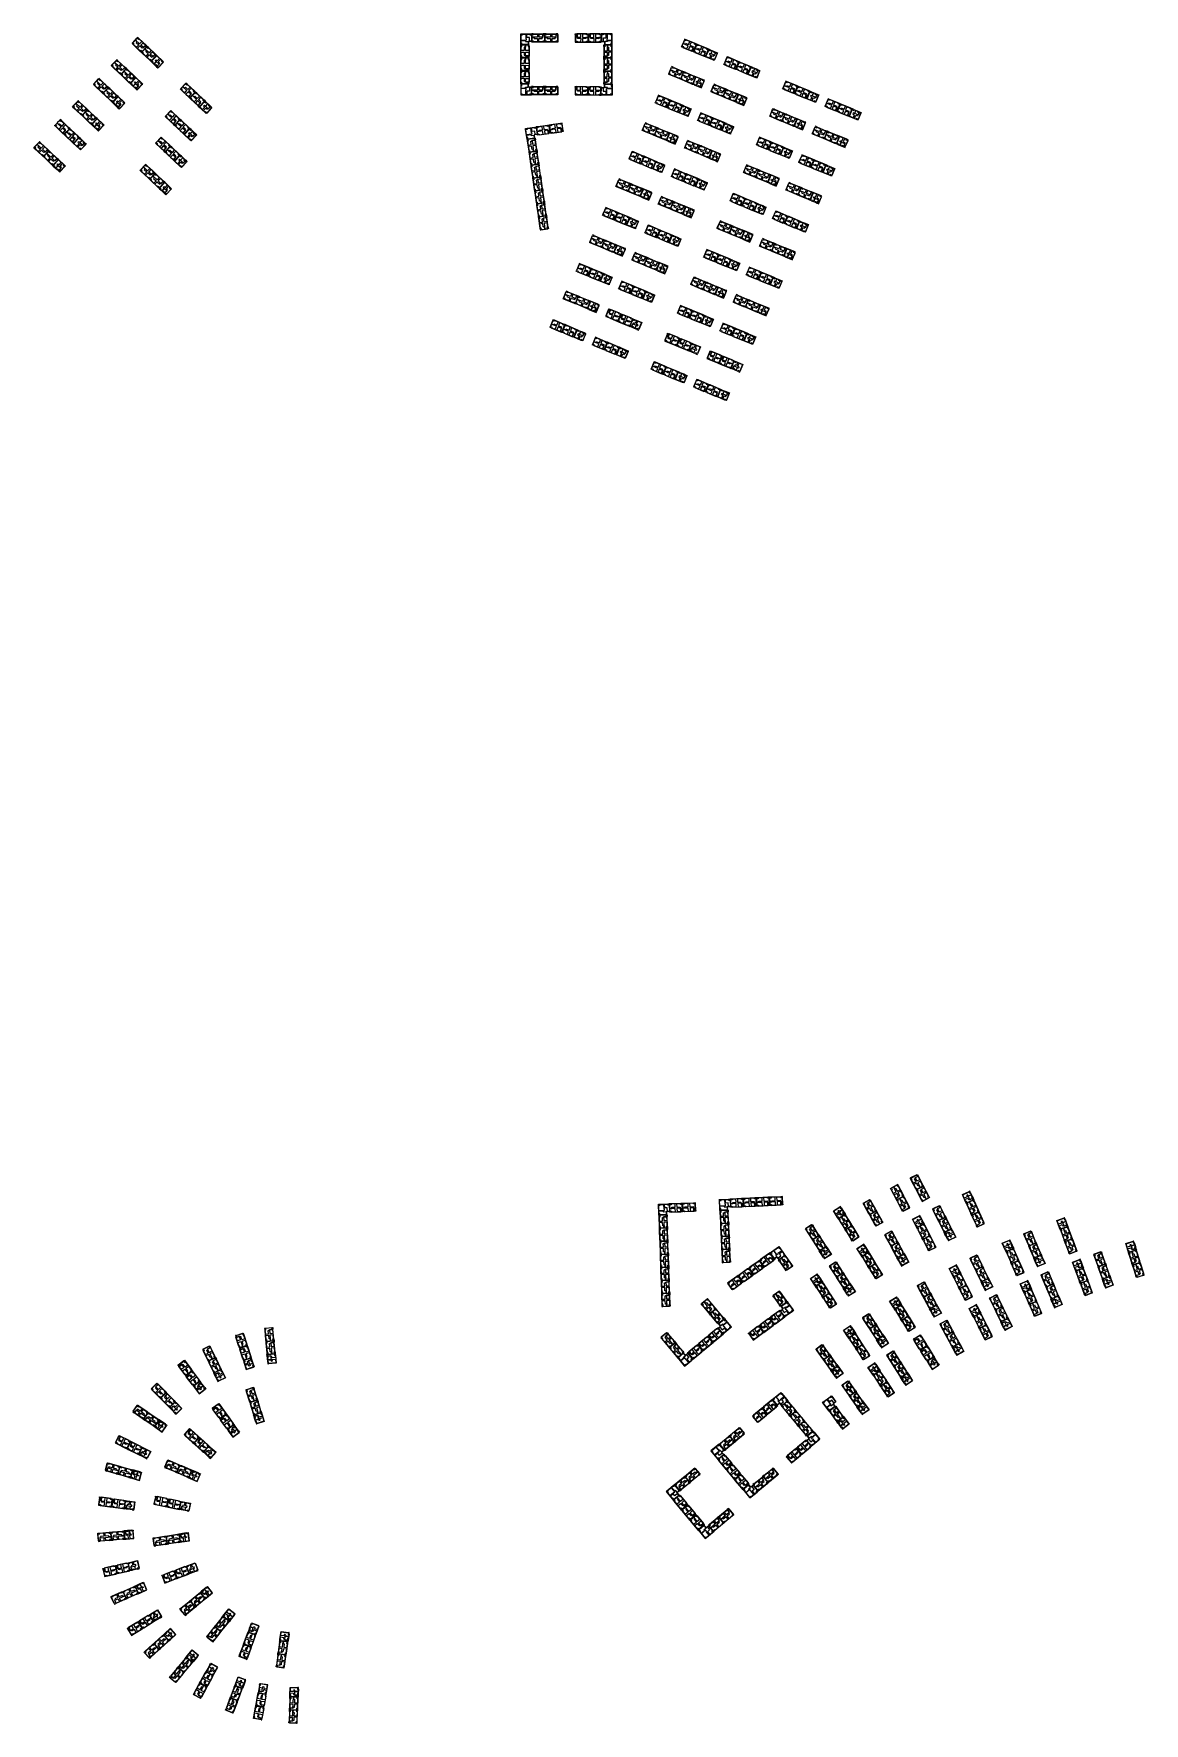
# Model space of a CAD drawing. Header units: millimetres. Extents: x 2243236 to 2245245, y 377909 to 380965.
import ezdxf

# ---------------------------------------------------------------- set-up
doc = ezdxf.new("R2010")
doc.units = ezdxf.units.MM
doc.layers.add('планировка_квартир_1_тип_контур', color=249, linetype='Continuous')

msp = doc.modelspace()

# ---------------------------------------------------------------- linework, layer by layer
at = {"layer": 'планировка_квартир_1_тип_контур', "color": 8}
for points in [[(2244136.9, 380951.2), (2244130.9, 380951.2), (2244131, 380945.1), (2244118.3, 380945.1), (2244118.3, 380948.4), (2244117.1, 380948.4), (2244117.1, 380963.8), (2244120, 380963.8), (2244120, 380964.9), (2244134, 380965), (2244134, 380963.8), (2244136.9, 380963.8)], [(2244262.8, 380950.9), (2244268.7, 380950.9), (2244268.6, 380944.9), (2244281.3, 380944.8), (2244281.3, 380948), (2244282.5, 380948), (2244282.5, 380963.5), (2244279.7, 380963.5), (2244279.7, 380964.6), (2244265.7, 380964.7), (2244265.7, 380963.5), (2244262.8, 380963.6)], [(2244467.6, 380917.9), (2244464.9, 380919), (2244464.5, 380917.9), (2244451.4, 380923.4), (2244456.7, 380936.1), (2244459.5, 380935), (2244459.9, 380936), (2244466.9, 380933.1), (2244466.4, 380932.1), (2244472.5, 380929.6), (2244467.6, 380917.9)], [(2243470.3, 380913.2), (2243468.2, 380915.3), (2243469, 380916.1), (2243458.6, 380925.8), (2243449.2, 380915.8), (2243451.4, 380913.7), (2243450.6, 380912.9), (2243456.1, 380907.7), (2243456.8, 380908.5), (2243461.6, 380904), (2243470.3, 380913.2)], [(2244544.4, 380886), (2244541.6, 380887.1), (2244541.2, 380886.1), (2244528.1, 380891.5), (2244533.4, 380904.3), (2244536.2, 380903.1), (2244536.6, 380904.2), (2244543.6, 380901.3), (2244543.1, 380900.2), (2244549.2, 380897.7), (2244544.4, 380886)], [(2243432.6, 380873.3), (2243430.5, 380875.3), (2243431.2, 380876.1), (2243420.9, 380885.8), (2243411.4, 380875.8), (2243413.6, 380873.7), (2243412.9, 380872.9), (2243418.3, 380867.7), (2243419.1, 380868.6), (2243423.9, 380864), (2243432.6, 380873.3)], [(2244136.8, 380868.3), (2244130.8, 380868.3), (2244130.8, 380874.3), (2244118.2, 380874.3), (2244118.2, 380871), (2244117, 380871), (2244117.1, 380855.6), (2244119.9, 380855.6), (2244119.9, 380854.4), (2244133.9, 380854.5), (2244133.9, 380855.6), (2244136.8, 380855.6)], [(2244262.5, 380868), (2244268.4, 380868), (2244268.5, 380874), (2244281.1, 380873.9), (2244281.1, 380870.7), (2244282.3, 380870.7), (2244282.2, 380855.2), (2244279.3, 380855.2), (2244279.3, 380854.1), (2244265.3, 380854.2), (2244265.3, 380855.3), (2244262.4, 380855.3)], [(2244449.1, 380879.7), (2244446.4, 380880.9), (2244446.9, 380881.9), (2244433.8, 380887.4), (2244428.5, 380874.6), (2244431.2, 380873.4), (2244430.8, 380872.4), (2244437.8, 380869.5), (2244438.2, 380870.6), (2244444.3, 380868), (2244449.1, 380879.7)], [(2243400.4, 380839), (2243398.2, 380841), (2243399, 380841.9), (2243388.7, 380851.6), (2243379.2, 380841.6), (2243381.4, 380839.5), (2243380.6, 380838.7), (2243386.1, 380833.5), (2243386.9, 380834.3), (2243391.7, 380829.8), (2243400.4, 380839)], [(2243549, 380821.6), (2243546.8, 380823.6), (2243546, 380822.8), (2243535.7, 380832.5), (2243545.2, 380842.6), (2243547.4, 380840.5), (2243548.2, 380841.3), (2243553.7, 380836.2), (2243552.9, 380835.3), (2243557.7, 380830.8), (2243549, 380821.6)], [(2244525.9, 380847.9), (2244523.2, 380849.1), (2244523.6, 380850.1), (2244510.5, 380855.6), (2244505.2, 380842.8), (2244508, 380841.6), (2244507.6, 380840.6), (2244514.5, 380837.7), (2244515, 380838.8), (2244521.1, 380836.2), (2244525.9, 380847.9)], [(2244650.7, 380841.8), (2244648, 380843), (2244647.5, 380841.9), (2244634.4, 380847.3), (2244639.7, 380860.1), (2244642.5, 380858.9), (2244643, 380860), (2244649.9, 380857.1), (2244649.5, 380856), (2244655.5, 380853.5), (2244650.7, 380841.8)], [(2243362.6, 380799.1), (2243360.4, 380801.1), (2243361.2, 380801.9), (2243350.9, 380811.7), (2243341.4, 380801.6), (2243343.6, 380799.5), (2243342.8, 380798.7), (2243348.3, 380793.5), (2243349.1, 380794.4), (2243353.9, 380789.9), (2243362.6, 380799.1)], [(2244420, 380816.4), (2244417.3, 380817.5), (2244416.9, 380816.4), (2244403.8, 380821.9), (2244409.1, 380834.6), (2244411.9, 380833.5), (2244412.3, 380834.5), (2244419.3, 380831.6), (2244418.8, 380830.6), (2244424.9, 380828.1), (2244420, 380816.4)], [(2244632.2, 380803.7), (2244629.5, 380804.8), (2244629.9, 380805.9), (2244616.8, 380811.3), (2244611.5, 380798.6), (2244614.3, 380797.4), (2244613.8, 380796.4), (2244620.8, 380793.5), (2244621.2, 380794.5), (2244627.3, 380792), (2244632.2, 380803.7)], [(2244727.4, 380809.9), (2244724.7, 380811.1), (2244724.2, 380810), (2244711.1, 380815.5), (2244716.4, 380828.2), (2244719.2, 380827.1), (2244719.7, 380828.1), (2244726.6, 380825.2), (2244726.2, 380824.2), (2244732.3, 380821.6), (2244727.4, 380809.9)], [(2243521.4, 380772), (2243519.3, 380774), (2243518.5, 380773.2), (2243508.2, 380782.9), (2243517.7, 380793), (2243519.9, 380790.9), (2243520.7, 380791.7), (2243526.1, 380786.5), (2243525.4, 380785.7), (2243530.1, 380781.2), (2243521.4, 380772)], [(2244147.1, 380782.7), (2244141.2, 380781.9), (2244142.1, 380775.9), (2244129.5, 380774.1), (2244129.1, 380777.3), (2244128, 380777.2), (2244125.8, 380792.5), (2244128.6, 380792.9), (2244128.5, 380794), (2244142.3, 380796), (2244142.5, 380794.8), (2244145.3, 380795.2)], [(2244401.5, 380778.2), (2244398.8, 380779.4), (2244399.2, 380780.4), (2244386.1, 380785.9), (2244380.8, 380773.1), (2244383.6, 380772), (2244383.2, 380770.9), (2244390.2, 380768), (2244390.6, 380769.1), (2244396.7, 380766.5), (2244401.5, 380778.2)], [(2244496.7, 380784.5), (2244494, 380785.6), (2244493.6, 380784.6), (2244480.5, 380790), (2244485.8, 380802.8), (2244488.6, 380801.6), (2244489, 380802.7), (2244496, 380799.8), (2244495.5, 380798.7), (2244501.6, 380796.2), (2244496.7, 380784.5)], [(2244709, 380771.9), (2244706.2, 380773), (2244706.7, 380774.1), (2244693.6, 380779.5), (2244688.3, 380766.8), (2244691.1, 380765.6), (2244690.6, 380764.5), (2244697.6, 380761.7), (2244698, 380762.7), (2244704.1, 380760.2), (2244709, 380771.9)], [(2243321.6, 380755.6), (2243319.5, 380757.7), (2243318.7, 380756.8), (2243308.4, 380766.6), (2243317.8, 380776.6), (2243320, 380774.5), (2243320.8, 380775.4), (2243326.3, 380770.2), (2243325.5, 380769.4), (2243330.3, 380764.9), (2243321.6, 380755.6)], [(2244478.3, 380746.4), (2244475.6, 380747.5), (2244476, 380748.5), (2244462.9, 380754), (2244457.6, 380741.2), (2244460.4, 380740.1), (2244459.9, 380739), (2244466.9, 380736.1), (2244467.3, 380737.2), (2244473.4, 380734.7), (2244478.3, 380746.4)], [(2244603.1, 380740.3), (2244600.3, 380741.5), (2244599.9, 380740.4), (2244586.8, 380745.8), (2244592.1, 380758.6), (2244594.9, 380757.4), (2244595.3, 380758.5), (2244602.3, 380755.6), (2244601.8, 380754.5), (2244607.9, 380752), (2244603.1, 380740.3)], [(2243292.6, 380724.9), (2243290.4, 380726.9), (2243291.2, 380727.7), (2243280.9, 380737.5), (2243271.4, 380727.4), (2243273.6, 380725.4), (2243272.8, 380724.5), (2243278.3, 380719.4), (2243279.1, 380720.2), (2243283.9, 380715.7), (2243292.6, 380724.9)], [(2243504, 380723.8), (2243501.8, 380725.9), (2243501, 380725), (2243490.7, 380734.8), (2243500.2, 380744.8), (2243502.4, 380742.7), (2243503.2, 380743.6), (2243508.7, 380738.4), (2243507.9, 380737.6), (2243512.7, 380733), (2243504, 380723.8)], [(2244372.4, 380714.9), (2244369.7, 380716), (2244369.3, 380714.9), (2244356.2, 380720.4), (2244361.5, 380733.1), (2244364.2, 380732), (2244364.7, 380733), (2244371.6, 380730.1), (2244371.2, 380729.1), (2244377.3, 380726.6), (2244372.4, 380714.9)], [(2244679.8, 380708.5), (2244677.1, 380709.6), (2244676.6, 380708.5), (2244663.5, 380714), (2244668.8, 380726.7), (2244671.6, 380725.6), (2244672.1, 380726.6), (2244679, 380723.7), (2244678.6, 380722.7), (2244684.6, 380720.1), (2244679.8, 380708.5)], [(2243484.8, 380683.8), (2243482.6, 380685.8), (2243483.4, 380686.6), (2243473.1, 380696.3), (2243463.6, 380686.3), (2243465.8, 380684.2), (2243465, 380683.4), (2243470.5, 380678.2), (2243471.3, 380679.1), (2243476.1, 380674.6), (2243484.8, 380683.8)], [(2244449.1, 380683), (2244446.4, 380684.1), (2244446, 380683.1), (2244432.9, 380688.5), (2244438.2, 380701.3), (2244441, 380700.1), (2244441.4, 380701.2), (2244448.4, 380698.3), (2244447.9, 380697.2), (2244454, 380694.7), (2244449.1, 380683)], [(2244584.6, 380702.2), (2244581.8, 380703.3), (2244582.3, 380704.4), (2244569.2, 380709.8), (2244563.9, 380697.1), (2244566.7, 380695.9), (2244566.2, 380694.9), (2244573.2, 380692), (2244573.6, 380693), (2244579.7, 380690.5), (2244584.6, 380702.2)], [(2244353.9, 380676.7), (2244351.2, 380677.9), (2244351.6, 380678.9), (2244338.5, 380684.4), (2244333.2, 380671.6), (2244336, 380670.5), (2244335.6, 380669.4), (2244342.5, 380666.5), (2244343, 380667.6), (2244349.1, 380665.1), (2244353.9, 380676.7)], [(2244555.4, 380638.8), (2244552.7, 380640), (2244552.3, 380638.9), (2244539.2, 380644.3), (2244544.5, 380657.1), (2244547.3, 380655.9), (2244547.7, 380657), (2244554.7, 380654.1), (2244554.2, 380653), (2244560.3, 380650.5), (2244555.4, 380638.8)], [(2244661.3, 380670.3), (2244658.6, 380671.4), (2244659, 380672.5), (2244645.9, 380677.9), (2244640.6, 380665.2), (2244643.4, 380664), (2244643, 380663), (2244649.9, 380660.1), (2244650.4, 380661.1), (2244656.4, 380658.6), (2244661.3, 380670.3)], [(2244324.8, 380613.4), (2244322.1, 380614.5), (2244321.6, 380613.4), (2244308.5, 380618.9), (2244313.8, 380631.6), (2244316.6, 380630.5), (2244317.1, 380631.5), (2244324, 380628.6), (2244323.6, 380627.6), (2244329.7, 380625.1), (2244324.8, 380613.4)], [(2244430.7, 380644.9), (2244427.9, 380646), (2244428.4, 380647.1), (2244415.3, 380652.5), (2244410, 380639.7), (2244412.8, 380638.6), (2244412.3, 380637.5), (2244419.3, 380634.6), (2244419.7, 380635.7), (2244425.8, 380633.2), (2244430.7, 380644.9)], [(2244632.2, 380607), (2244629.4, 380608.1), (2244629, 380607), (2244615.9, 380612.5), (2244621.2, 380625.2), (2244624, 380624.1), (2244624.4, 380625.1), (2244631.4, 380622.2), (2244630.9, 380621.2), (2244637, 380618.6), (2244632.2, 380607)], [(2244401.5, 380581.5), (2244398.8, 380582.6), (2244398.4, 380581.6), (2244385.3, 380587), (2244390.6, 380599.8), (2244393.3, 380598.6), (2244393.8, 380599.7), (2244400.7, 380596.8), (2244400.3, 380595.7), (2244406.4, 380593.2), (2244401.5, 380581.5)], [(2244536.9, 380600.7), (2244534.2, 380601.8), (2244534.7, 380602.9), (2244521.6, 380608.3), (2244516.3, 380595.6), (2244519, 380594.4), (2244518.6, 380593.4), (2244525.6, 380590.5), (2244526, 380591.5), (2244532.1, 380589), (2244536.9, 380600.7)], [(2244306.3, 380575.2), (2244303.6, 380576.4), (2244304, 380577.4), (2244290.9, 380582.9), (2244285.6, 380570.1), (2244288.4, 380569), (2244288, 380567.9), (2244294.9, 380565), (2244295.4, 380566.1), (2244301.4, 380563.6), (2244306.3, 380575.2)], [(2244613.7, 380568.8), (2244611, 380569.9), (2244611.4, 380571), (2244598.3, 380576.4), (2244593, 380563.7), (2244595.8, 380562.5), (2244595.4, 380561.5), (2244602.3, 380558.6), (2244602.7, 380559.6), (2244608.8, 380557.1), (2244613.7, 380568.8)], [(2244383, 380543.4), (2244380.3, 380544.5), (2244380.8, 380545.6), (2244367.7, 380551), (2244362.4, 380538.2), (2244365.1, 380537.1), (2244364.7, 380536), (2244371.7, 380533.1), (2244372.1, 380534.2), (2244378.2, 380531.7), (2244383, 380543.4)], [(2244507.8, 380537.3), (2244505.1, 380538.5), (2244504.7, 380537.4), (2244491.6, 380542.8), (2244496.9, 380555.6), (2244499.7, 380554.4), (2244500.1, 380555.5), (2244507.1, 380552.6), (2244506.6, 380551.5), (2244512.7, 380549), (2244507.8, 380537.3)], [(2244277.2, 380511.9), (2244274.5, 380513), (2244274, 380511.9), (2244260.9, 380517.4), (2244266.2, 380530.1), (2244269, 380529), (2244269.5, 380530), (2244276.4, 380527.1), (2244276, 380526.1), (2244282, 380523.6), (2244277.2, 380511.9)], [(2244489.3, 380499.2), (2244486.6, 380500.3), (2244487, 380501.4), (2244473.9, 380506.8), (2244468.6, 380494.1), (2244471.4, 380492.9), (2244471, 380491.9), (2244477.9, 380489), (2244478.4, 380490), (2244484.5, 380487.5), (2244489.3, 380499.2)], [(2244584.5, 380505.5), (2244581.8, 380506.6), (2244581.4, 380505.5), (2244568.3, 380511), (2244573.6, 380523.7), (2244576.4, 380522.6), (2244576.8, 380523.6), (2244583.8, 380520.7), (2244583.3, 380519.7), (2244589.4, 380517.1), (2244584.5, 380505.5)], [(2244258.7, 380473.7), (2244256, 380474.9), (2244256.4, 380475.9), (2244243.3, 380481.4), (2244238, 380468.6), (2244240.8, 380467.5), (2244240.3, 380466.4), (2244247.3, 380463.5), (2244247.7, 380464.6), (2244253.8, 380462.1), (2244258.7, 380473.7)], [(2244353.9, 380480), (2244351.2, 380481.1), (2244350.7, 380480.1), (2244337.6, 380485.5), (2244342.9, 380498.3), (2244345.7, 380497.1), (2244346.2, 380498.2), (2244353.1, 380495.3), (2244352.7, 380494.2), (2244358.8, 380491.7), (2244353.9, 380480)], [(2244566.1, 380467.3), (2244563.3, 380468.4), (2244563.8, 380469.5), (2244550.7, 380474.9), (2244545.4, 380462.2), (2244548.2, 380461), (2244547.7, 380460), (2244554.7, 380457.1), (2244555.1, 380458.1), (2244561.2, 380455.6), (2244566.1, 380467.3)], [(2244319.6, 380448.4), (2244322.3, 380447.3), (2244322.8, 380448.4), (2244335.9, 380442.9), (2244330.6, 380430.2), (2244327.8, 380431.3), (2244327.3, 380430.3), (2244320.4, 380433.2), (2244320.8, 380434.2), (2244314.7, 380436.7), (2244319.6, 380448.4)], [(2244460.2, 380435.8), (2244457.5, 380437), (2244457.1, 380435.9), (2244444, 380441.4), (2244449.3, 380454.1), (2244452, 380452.9), (2244452.5, 380454), (2244459.4, 380451.1), (2244459, 380450), (2244465.1, 380447.5), (2244460.2, 380435.8)], [(2244229.6, 380410.4), (2244226.8, 380411.5), (2244226.4, 380410.4), (2244213.3, 380415.9), (2244218.6, 380428.7), (2244221.4, 380427.5), (2244221.8, 380428.5), (2244228.8, 380425.6), (2244228.3, 380424.6), (2244234.4, 380422.1), (2244229.6, 380410.4)], [(2244536.9, 380404), (2244534.2, 380405.1), (2244533.8, 380404), (2244520.7, 380409.5), (2244526, 380422.2), (2244528.8, 380421.1), (2244529.2, 380422.1), (2244536.2, 380419.2), (2244535.7, 380418.2), (2244541.8, 380415.6), (2244536.9, 380404)], [(2244306.3, 380378.5), (2244303.6, 380379.6), (2244303.1, 380378.6), (2244290, 380384), (2244295.3, 380396.8), (2244298.1, 380395.6), (2244298.5, 380396.7), (2244305.5, 380393.8), (2244305.1, 380392.7), (2244311.1, 380390.2), (2244306.3, 380378.5)], [(2244425.9, 380404.3), (2244428.6, 380403.2), (2244429.1, 380404.3), (2244442.2, 380398.8), (2244436.9, 380386.1), (2244434.1, 380387.2), (2244433.7, 380386.2), (2244426.7, 380389), (2244427.1, 380390.1), (2244421.1, 380392.6), (2244425.9, 380404.3)], [(2244412.6, 380334.3), (2244409.9, 380335.5), (2244409.4, 380334.4), (2244396.3, 380339.9), (2244401.6, 380352.6), (2244404.4, 380351.4), (2244404.9, 380352.5), (2244411.8, 380349.6), (2244411.4, 380348.6), (2244417.5, 380346), (2244412.6, 380334.3)], [(2244502.6, 380372.4), (2244505.4, 380371.3), (2244505.8, 380372.3), (2244518.9, 380366.9), (2244513.6, 380354.1), (2244510.8, 380355.3), (2244510.4, 380354.2), (2244503.4, 380357.1), (2244503.9, 380358.2), (2244497.8, 380360.7), (2244502.6, 380372.4)], [(2244489.3, 380302.5), (2244486.6, 380303.6), (2244486.1, 380302.5), (2244473.1, 380308), (2244478.4, 380320.7), (2244481.1, 380319.6), (2244481.6, 380320.6), (2244488.5, 380317.7), (2244488.1, 380316.7), (2244494.2, 380314.2), (2244489.3, 380302.5)], [(2244496.6, 378843.3), (2244490.7, 378843), (2244490.9, 378837), (2244478.3, 378836.5), (2244478.1, 378839.7), (2244477, 378839.7), (2244476.3, 378855.1), (2244479.2, 378855.2), (2244479.1, 378856.3), (2244493.1, 378857), (2244493.2, 378855.8), (2244496, 378856)], [(2244923.9, 378850), (2244922.7, 378852.7), (2244921.7, 378852.2), (2244915.8, 378865.2), (2244928.4, 378870.8), (2244929.6, 378868.1), (2244930.7, 378868.6), (2244933.8, 378861.7), (2244932.7, 378861.2), (2244935.4, 378855.2), (2244923.9, 378850)], [(2244386.3, 378834.6), (2244380.4, 378834.4), (2244380.6, 378828.4), (2244367.9, 378828), (2244367.8, 378831.2), (2244366.7, 378831.2), (2244366.1, 378846.6), (2244369, 378846.7), (2244369, 378847.8), (2244383, 378848.3), (2244383, 378847.2), (2244385.8, 378847.3)], [(2244692.5, 378821.8), (2244690.9, 378824.3), (2244690, 378823.7), (2244682.5, 378835.8), (2244694.2, 378843.1), (2244695.8, 378840.5), (2244696.7, 378841.1), (2244700.7, 378834.7), (2244699.8, 378834.1), (2244703.2, 378828.5), (2244692.5, 378821.8)], [(2244834.4, 378805.8), (2244833.1, 378808.4), (2244832.1, 378807.9), (2244825.6, 378820.5), (2244837.9, 378826.8), (2244839.3, 378824.1), (2244840.3, 378824.7), (2244843.7, 378818), (2244842.7, 378817.4), (2244845.7, 378811.6), (2244834.4, 378805.8)], [(2245093.8, 378802.5), (2245092.8, 378805.2), (2245091.7, 378804.8), (2245086.7, 378818.1), (2245099.7, 378823), (2245100.7, 378820.1), (2245101.8, 378820.5), (2245104.4, 378813.5), (2245103.4, 378813.1), (2245105.7, 378806.9), (2245093.8, 378802.5)], [(2244895.3, 378802.9), (2244896.6, 378800.3), (2244897.6, 378800.8), (2244904, 378788.2), (2244891.6, 378781.9), (2244890.3, 378784.6), (2244889.3, 378784.1), (2244885.9, 378790.8), (2244886.9, 378791.4), (2244884, 378797.2), (2244895.3, 378802.9)], [(2244584.3, 378747.4), (2244580.8, 378752.2), (2244575.9, 378748.7), (2244568.5, 378759), (2244571.2, 378760.9), (2244570.5, 378761.8), (2244583, 378770.8), (2244584.7, 378768.4), (2244585.7, 378769.1), (2244593.8, 378757.7), (2244592.9, 378757.1), (2244594.5, 378754.8)], [(2244668.6, 378770.9), (2244670.2, 378768.4), (2244671.2, 378769), (2244678.9, 378757.1), (2244667.2, 378749.6), (2244665.6, 378752.1), (2244664.6, 378751.5), (2244660.6, 378757.9), (2244661.5, 378758.5), (2244658, 378764), (2244668.6, 378770.9)], [(2244735, 378753.5), (2244733.5, 378756), (2244732.5, 378755.4), (2244725, 378767.4), (2244736.7, 378774.7), (2244738.3, 378772.2), (2244739.3, 378772.8), (2244743.3, 378766.4), (2244742.3, 378765.8), (2244745.8, 378760.2), (2244735, 378753.5)], [(2244996, 378762.1), (2244994.8, 378764.8), (2244993.8, 378764.3), (2244988.1, 378777.3), (2245000.8, 378782.9), (2245002, 378780.1), (2245003, 378780.6), (2245006, 378773.7), (2245005, 378773.2), (2245007.6, 378767.2), (2244996, 378762.1)], [(2245217.5, 378760.7), (2245216.6, 378763.5), (2245215.5, 378763.1), (2245211.3, 378776.7), (2245224.5, 378780.8), (2245225.4, 378777.9), (2245226.5, 378778.3), (2245228.7, 378771.1), (2245227.6, 378770.7), (2245229.6, 378764.4), (2245217.5, 378760.7)], [(2244809.8, 378757.6), (2244811.2, 378755), (2244812.2, 378755.5), (2244819, 378743.1), (2244806.8, 378736.5), (2244805.4, 378739.1), (2244804.4, 378738.6), (2244800.8, 378745.2), (2244801.8, 378745.7), (2244798.6, 378751.5), (2244809.8, 378757.6)], [(2244900.7, 378716.4), (2244899.3, 378719), (2244898.3, 378718.5), (2244891.9, 378731.2), (2244904.3, 378737.4), (2244905.6, 378734.7), (2244906.6, 378735.3), (2244910, 378728.5), (2244909, 378728), (2244912, 378722.1), (2244900.7, 378716.4)], [(2245057.6, 378755.8), (2245058.8, 378753), (2245059.8, 378753.5), (2245065.3, 378740.4), (2245052.6, 378735.1), (2245051.4, 378737.8), (2245050.4, 378737.4), (2245047.5, 378744.3), (2245048.5, 378744.8), (2245046, 378750.8), (2245057.6, 378755.8)], [(2245121.9, 378727.2), (2245120.8, 378729.9), (2245119.8, 378729.5), (2245114.8, 378742.8), (2245127.8, 378747.7), (2245128.8, 378744.8), (2245129.9, 378745.2), (2245132.5, 378738.2), (2245131.4, 378737.8), (2245133.7, 378731.6), (2245121.9, 378727.2)], [(2244651.3, 378699.7), (2244649.7, 378702.2), (2244648.8, 378701.6), (2244641, 378713.4), (2244652.6, 378721), (2244654.2, 378718.5), (2244655.2, 378719.1), (2244659.3, 378712.8), (2244658.3, 378712.2), (2244661.9, 378706.6), (2244651.3, 378699.7)], [(2244712.2, 378703.2), (2244713.8, 378700.8), (2244714.7, 378701.4), (2244722.4, 378689.4), (2244710.7, 378682), (2244709.1, 378684.5), (2244708.2, 378683.9), (2244704.1, 378690.2), (2244705.1, 378690.8), (2244701.5, 378696.4), (2244712.2, 378703.2)], [(2244962.3, 378713.4), (2244963.6, 378710.7), (2244964.6, 378711.2), (2244970.8, 378698.5), (2244958.4, 378692.4), (2244957.1, 378695.1), (2244956, 378694.6), (2244952.7, 378701.4), (2244953.8, 378701.9), (2244950.9, 378707.8), (2244962.3, 378713.4)], [(2245028.2, 378688.5), (2245027, 378691.2), (2245026, 378690.7), (2245020.3, 378703.7), (2245032.9, 378709.2), (2245034.2, 378706.5), (2245035.2, 378706.9), (2245038.2, 378700), (2245037.2, 378699.6), (2245039.8, 378693.5), (2245028.2, 378688.5)], [(2245182, 378717.1), (2245183, 378714.3), (2245184, 378714.7), (2245188.8, 378701.3), (2245175.8, 378696.7), (2245174.8, 378699.5), (2245173.7, 378699.1), (2245171.2, 378706.2), (2245172.3, 378706.6), (2245170.1, 378712.8), (2245182, 378717.1)], [(2244586.6, 378655.1), (2244591.3, 378658.6), (2244587.8, 378663.4), (2244598, 378670.9), (2244599.9, 378668.3), (2244600.9, 378669), (2244610, 378656.5), (2244607.6, 378654.8), (2244608.3, 378653.9), (2244597, 378645.6), (2244596.3, 378646.5), (2244594, 378644.9)], [(2244794.3, 378658.3), (2244792.7, 378660.8), (2244791.8, 378660.2), (2244784.3, 378672.3), (2244796, 378679.6), (2244797.6, 378677), (2244798.6, 378677.6), (2244802.5, 378671.2), (2244801.6, 378670.6), (2244805.1, 378665), (2244794.3, 378658.3)], [(2245088.8, 378681.7), (2245089.9, 378679), (2245091, 378679.4), (2245096.5, 378666.3), (2245083.7, 378661), (2245082.6, 378663.7), (2245081.5, 378663.3), (2245078.6, 378670.2), (2245079.7, 378670.7), (2245077.1, 378676.8), (2245088.8, 378681.7)], [(2244474, 378623.5), (2244478.6, 378627.3), (2244474.7, 378631.9), (2244484.5, 378640.1), (2244486.5, 378637.6), (2244487.4, 378638.3), (2244497.3, 378626.5), (2244495.1, 378624.6), (2244495.8, 378623.7), (2244485.1, 378614.8), (2244484.3, 378615.6), (2244482.2, 378613.8)], [(2244868.7, 378665.3), (2244870.1, 378662.7), (2244871.1, 378663.2), (2244877.9, 378650.8), (2244865.7, 378644.2), (2244864.3, 378646.8), (2244863.3, 378646.3), (2244859.7, 378652.9), (2244860.7, 378653.4), (2244857.5, 378659.2), (2244868.7, 378665.3)], [(2244936.8, 378644.6), (2244935.5, 378647.2), (2244934.4, 378646.7), (2244928.1, 378659.4), (2244940.4, 378665.6), (2244941.8, 378662.9), (2244942.8, 378663.4), (2244946.2, 378656.7), (2244945.2, 378656.2), (2244948.1, 378650.3), (2244936.8, 378644.6)], [(2244997.7, 378641.2), (2244999, 378638.5), (2245000, 378639), (2245006.2, 378626.3), (2244993.8, 378620.2), (2244992.5, 378622.9), (2244991.4, 378622.4), (2244988.1, 378629.2), (2244989.2, 378629.7), (2244986.3, 378635.6), (2244997.7, 378641.2)], [(2244711.3, 378606.3), (2244709.7, 378608.7), (2244708.8, 378608.1), (2244701, 378620), (2244712.6, 378627.5), (2244714.2, 378625), (2244715.2, 378625.6), (2244719.3, 378619.3), (2244718.3, 378618.7), (2244721.9, 378613.2), (2244711.3, 378606.3)], [(2244772.2, 378609.7), (2244773.8, 378607.2), (2244774.7, 378607.9), (2244782.4, 378595.9), (2244770.8, 378588.5), (2244769.2, 378591), (2244768.2, 378590.4), (2244764.1, 378596.7), (2244765.1, 378597.3), (2244761.5, 378602.9), (2244772.2, 378609.7)], [(2243671.9, 378577.3), (2243672.2, 378574.4), (2243673.3, 378574.5), (2243674.7, 378560.4), (2243660.9, 378559.1), (2243660.6, 378562), (2243659.5, 378561.9), (2243658.8, 378569.4), (2243659.9, 378569.5), (2243659.3, 378576.1), (2243671.9, 378577.3)], [(2244419.7, 378578.1), (2244415.1, 378574.3), (2244411.3, 378578.9), (2244401.6, 378570.8), (2244403.7, 378568.3), (2244402.8, 378567.5), (2244412.7, 378555.7), (2244414.9, 378557.6), (2244415.6, 378556.7), (2244426.3, 378565.7), (2244425.6, 378566.5), (2244427.8, 378568.4)], [(2244909.5, 378596), (2244910.9, 378593.4), (2244911.9, 378593.9), (2244918.7, 378581.5), (2244906.6, 378574.9), (2244905.2, 378577.5), (2244904.2, 378577), (2244900.6, 378583.6), (2244901.6, 378584.1), (2244898.4, 378589.9), (2244909.5, 378596)], [(2243574.4, 378548.7), (2243575.7, 378546), (2243576.7, 378546.5), (2243582.9, 378533.7), (2243570.5, 378527.7), (2243569.2, 378530.4), (2243568.1, 378529.9), (2243564.8, 378536.7), (2243565.9, 378537.2), (2243563, 378543.1), (2243574.4, 378548.7)], [(2243616.5, 378565.5), (2243617.4, 378562.7), (2243616.3, 378562.3), (2243620.7, 378548.8), (2243633.8, 378553.1), (2243632.9, 378555.9), (2243634, 378556.3), (2243631.7, 378563.4), (2243630.6, 378563.1), (2243628.6, 378569.4), (2243616.5, 378565.5)], [(2244689.4, 378554.8), (2244691.1, 378552.4), (2244692.1, 378553.1), (2244700.3, 378541.6), (2244689.1, 378533.5), (2244687.4, 378535.9), (2244686.4, 378535.3), (2244682, 378541.4), (2244683, 378542.1), (2244679.1, 378547.4), (2244689.4, 378554.8)], [(2244755.5, 378538.8), (2244753.9, 378541.3), (2244753, 378540.6), (2244745.1, 378552.5), (2244756.6, 378560.1), (2244758.3, 378557.6), (2244759.2, 378558.2), (2244763.4, 378551.9), (2244762.5, 378551.3), (2244766.1, 378545.8), (2244755.5, 378538.8)], [(2244852.9, 378564.3), (2244854.5, 378561.8), (2244853.5, 378561.2), (2244861, 378549.1), (2244872.7, 378556.4), (2244871.1, 378559), (2244872.1, 378559.6), (2244868.1, 378566), (2244867.2, 378565.4), (2244863.7, 378571), (2244852.9, 378564.3)], [(2243525.9, 378519.3), (2243527.7, 378516.9), (2243526.7, 378516.2), (2243535.2, 378504.8), (2243546.3, 378513.1), (2243544.5, 378515.5), (2243545.4, 378516.2), (2243540.9, 378522.2), (2243540, 378521.5), (2243536.1, 378526.8), (2243525.9, 378519.3)], [(2244815.8, 378541.9), (2244817.4, 378539.5), (2244818.3, 378540.1), (2244825.9, 378528.1), (2244814.2, 378520.7), (2244812.6, 378523.2), (2244811.7, 378522.6), (2244807.6, 378529), (2244808.6, 378529.6), (2244805.1, 378535.2), (2244815.8, 378541.9)], [(2243491.5, 378489.8), (2243493.5, 378487.7), (2243494.4, 378488.5), (2243504.3, 378478.4), (2243494.5, 378468.7), (2243492.4, 378470.8), (2243491.5, 378470), (2243486.3, 378475.4), (2243487.1, 378476.2), (2243482.4, 378480.9), (2243491.5, 378489.8)], [(2244589.5, 378483.3), (2244585.7, 378487.8), (2244581.1, 378484), (2244573, 378493.7), (2244575.5, 378495.8), (2244574.8, 378496.7), (2244586.6, 378506.6), (2244588.4, 378504.4), (2244589.3, 378505.1), (2244598.3, 378494.3), (2244597.4, 378493.6), (2244599.3, 378491.4)], [(2244687, 378490.1), (2244682.3, 378486.6), (2244685.8, 378481.8), (2244675.7, 378474.2), (2244673.7, 378476.8), (2244672.8, 378476.2), (2244663.6, 378488.5), (2244665.9, 378490.2), (2244665.2, 378491.2), (2244676.5, 378499.5), (2244677.2, 378498.6), (2244679.5, 378500.3)], [(2244736.2, 378489.1), (2244737.9, 378486.7), (2244738.8, 378487.3), (2244747, 378475.7), (2244735.8, 378467.8), (2244734, 378470.2), (2244733.1, 378469.6), (2244728.7, 378475.7), (2244729.7, 378476.4), (2244725.9, 378481.8), (2244736.2, 378489.1)], [(2243455, 378446.4), (2243457.4, 378444.7), (2243456.8, 378443.8), (2243468.4, 378435.7), (2243476.3, 378447.1), (2243473.8, 378448.8), (2243474.5, 378449.7), (2243468.3, 378454), (2243467.6, 378453), (2243462.2, 378456.8), (2243455, 378446.4)], [(2243647, 378470.9), (2243647.8, 378468.1), (2243648.9, 378468.4), (2243653.1, 378454.8), (2243640, 378450.8), (2243639.1, 378453.6), (2243638, 378453.3), (2243635.7, 378460.5), (2243636.8, 378460.8), (2243634.9, 378467.1), (2243647, 378470.9)], [(2244699.9, 378462.8), (2244701.7, 378460.5), (2244702.6, 378461.1), (2244711.1, 378449.7), (2244700, 378441.5), (2244698.2, 378443.9), (2244697.3, 378443.2), (2244692.8, 378449.3), (2244693.7, 378450), (2244689.8, 378455.3), (2244699.9, 378462.8)], [(2243587.3, 378441), (2243589, 378438.6), (2243588.1, 378437.9), (2243596.4, 378426.5), (2243607.6, 378434.6), (2243605.8, 378437), (2243606.8, 378437.7), (2243602.3, 378443.8), (2243601.4, 378443.1), (2243597.5, 378448.4), (2243587.3, 378441)], [(2244634.3, 378420.5), (2244638.8, 378424.3), (2244634.9, 378428.9), (2244644.7, 378437), (2244646.8, 378434.5), (2244647.6, 378435.2), (2244657.5, 378423.4), (2244655.3, 378421.6), (2244656, 378420.7), (2244645.3, 378411.7), (2244644.5, 378412.6), (2244642.4, 378410.8)], [(2243431.9, 378407.3), (2243434.5, 378406), (2243435, 378407), (2243447.7, 378400.7), (2243441.5, 378388.3), (2243438.8, 378389.7), (2243438.3, 378388.6), (2243431.6, 378392), (2243432.1, 378393.1), (2243426.2, 378396), (2243431.9, 378407.3)], [(2243552.4, 378409.6), (2243554.6, 378407.7), (2243555.3, 378408.5), (2243565.9, 378399), (2243556.6, 378388.7), (2243554.4, 378390.8), (2243553.6, 378389.9), (2243548, 378394.9), (2243548.8, 378395.8), (2243543.9, 378400.2), (2243552.4, 378409.6)], [(2244484.1, 378394.9), (2244480.3, 378399.5), (2244484.9, 378403.3), (2244476.8, 378413), (2244474.3, 378411), (2244473.6, 378411.8), (2244461.7, 378402), (2244463.6, 378399.8), (2244462.7, 378399), (2244471.7, 378388.3), (2244472.5, 378389), (2244474.4, 378386.8)], [(2243411.2, 378354.1), (2243414, 378353.3), (2243413.7, 378352.2), (2243427.4, 378348.3), (2243431.1, 378361.6), (2243428.2, 378362.4), (2243428.5, 378363.5), (2243421.3, 378365.6), (2243421, 378364.5), (2243414.6, 378366.2), (2243411.2, 378354.1)], [(2243516.6, 378354), (2243519.3, 378352.8), (2243518.9, 378351.7), (2243531.9, 378346.1), (2243537.4, 378358.8), (2243534.6, 378360), (2243535.1, 378361), (2243528.2, 378364), (2243527.7, 378363), (2243521.7, 378365.6), (2243516.6, 378354)], [(2244403.5, 378321.5), (2244399.7, 378326.1), (2244404.3, 378329.9), (2244396.2, 378339.7), (2244393.7, 378337.6), (2244393, 378338.5), (2244381.1, 378328.6), (2244383, 378326.4), (2244382.1, 378325.7), (2244391.1, 378314.9), (2244391.9, 378315.6), (2244393.8, 378313.4)], [(2244537.8, 378339.6), (2244533.3, 378335.8), (2244529.4, 378340.5), (2244519.7, 378332.4), (2244521.8, 378329.8), (2244520.9, 378329.1), (2244530.8, 378317.3), (2244533, 378319.1), (2244533.7, 378318.2), (2244544.5, 378327.2), (2244543.7, 378328.1), (2244545.9, 378329.9)], [(2243402, 378310.5), (2243404.9, 378310.1), (2243405.1, 378311.2), (2243419.2, 378309.3), (2243417.2, 378295.6), (2243414.3, 378296), (2243414.1, 378294.9), (2243406.7, 378295.9), (2243406.8, 378297.1), (2243400.3, 378298), (2243402, 378310.5)], [(2243502.6, 378309.2), (2243505.4, 378308.6), (2243505.7, 378309.7), (2243519.6, 378306.9), (2243516.8, 378293.4), (2243513.9, 378294), (2243513.7, 378292.9), (2243506.3, 378294.3), (2243506.5, 378295.5), (2243500.1, 378296.8), (2243502.6, 378309.2)], [(2243400.2, 378243), (2243403.1, 378243.2), (2243403.2, 378242.1), (2243417.4, 378243.3), (2243416.2, 378257), (2243413.2, 378256.8), (2243413.1, 378257.9), (2243405.6, 378257.3), (2243405.7, 378256.2), (2243399.1, 378255.6), (2243400.2, 378243)], [(2243500.8, 378237.5), (2243503.7, 378238), (2243503.9, 378236.8), (2243517.9, 378239), (2243515.9, 378252.6), (2243512.9, 378252.2), (2243512.7, 378253.3), (2243505.3, 378252.2), (2243505.4, 378251), (2243498.9, 378250), (2243500.8, 378237.5)], [(2244457.2, 378266.2), (2244452.7, 378262.5), (2244448.8, 378267.1), (2244439.1, 378259), (2244441.2, 378256.5), (2244440.3, 378255.7), (2244450.2, 378243.9), (2244452.4, 378245.7), (2244453.1, 378244.9), (2244463.9, 378253.8), (2244463.1, 378254.7), (2244465.3, 378256.5)], [(2243407.2, 378198.2), (2243410, 378198.8), (2243409.8, 378199.9), (2243423.6, 378203.1), (2243426.7, 378189.6), (2243423.8, 378188.9), (2243424, 378187.8), (2243416.7, 378186.2), (2243416.4, 378187.3), (2243410, 378185.8), (2243407.2, 378198.2)], [(2243512.7, 378192.1), (2243515.5, 378193.2), (2243515.1, 378194.2), (2243528.3, 378199.3), (2243533.2, 378186.3), (2243530.4, 378185.3), (2243530.8, 378184.2), (2243523.8, 378181.5), (2243523.4, 378182.6), (2243517.2, 378180.3), (2243512.7, 378192.1)], [(2243424.9, 378144.4), (2243427.6, 378145.5), (2243428, 378144.5), (2243441, 378150.2), (2243435.5, 378162.8), (2243432.7, 378161.6), (2243432.3, 378162.7), (2243425.4, 378159.7), (2243425.8, 378158.6), (2243419.8, 378156), (2243424.9, 378144.4)], [(2243545.8, 378134.8), (2243548.1, 378136.6), (2243548.8, 378135.8), (2243559.8, 378144.7), (2243551.1, 378155.4), (2243548.7, 378153.5), (2243548, 378154.4), (2243542.2, 378149.7), (2243542.9, 378148.8), (2243537.8, 378144.6), (2243545.8, 378134.8)], [(2243445.9, 378104.2), (2243448.4, 378105.7), (2243447.8, 378106.7), (2243459.9, 378114.1), (2243467.1, 378102.3), (2243464.6, 378100.8), (2243465.2, 378099.8), (2243458.7, 378095.9), (2243458.1, 378096.8), (2243452.5, 378093.4), (2243445.9, 378104.2)], [(2243579.2, 378101.8), (2243581, 378104.1), (2243580.1, 378104.8), (2243589, 378115.9), (2243599.8, 378107.2), (2243597.9, 378104.9), (2243598.8, 378104.2), (2243594.1, 378098.3), (2243593.2, 378099), (2243589.1, 378093.9), (2243579.2, 378101.8)], [(2243636.8, 378069.3), (2243637.9, 378072), (2243638.9, 378071.7), (2243643.8, 378085), (2243630.8, 378089.7), (2243629.8, 378086.9), (2243628.7, 378087.3), (2243626.1, 378080.2), (2243627.2, 378079.8), (2243625, 378073.6), (2243636.8, 378069.3)], [(2243480, 378058.9), (2243482.2, 378060.9), (2243483, 378060), (2243493.4, 378069.6), (2243484.1, 378079.8), (2243481.9, 378077.8), (2243481.1, 378078.6), (2243475.6, 378073.5), (2243476.3, 378072.7), (2243471.5, 378068.2), (2243480, 378058.9)], [(2243682.4, 378057.9), (2243682.8, 378060.8), (2243681.6, 378060.9), (2243683.6, 378075), (2243697.3, 378073), (2243696.9, 378070.1), (2243698, 378069.9), (2243697, 378062.4), (2243695.8, 378062.6), (2243694.9, 378056.1), (2243682.4, 378057.9)], [(2243512.8, 378027.6), (2243514.7, 378029.9), (2243513.8, 378030.6), (2243522.9, 378041.5), (2243533.5, 378032.7), (2243531.6, 378030.4), (2243532.5, 378029.6), (2243527.7, 378023.8), (2243526.8, 378024.6), (2243522.6, 378019.5), (2243512.8, 378027.6)], [(2243559.8, 377995.6), (2243561.2, 377998.2), (2243562.2, 377997.7), (2243569, 378010.1), (2243556.9, 378016.7), (2243555.5, 378014.1), (2243554.5, 378014.7), (2243550.8, 378008.1), (2243551.8, 378007.5), (2243548.7, 378001.7), (2243559.8, 377995.6)], [(2243600.9, 377976.6), (2243602, 377979.3), (2243600.9, 377979.7), (2243606, 377993), (2243618.9, 377988.1), (2243617.8, 377985.3), (2243618.9, 377984.9), (2243616.2, 377977.8), (2243615.1, 377978.2), (2243612.8, 377972.1), (2243600.9, 377976.6)], [(2243655.6, 377961.5), (2243656.1, 377964.4), (2243657.2, 377964.2), (2243659.7, 377978.1), (2243646.1, 377980.5), (2243645.6, 377977.6), (2243644.5, 377977.8), (2243643.1, 377970.4), (2243644.3, 377970.2), (2243643.1, 377963.7), (2243655.6, 377961.5)], [(2243700.7, 377956.7), (2243700.8, 377959.6), (2243699.7, 377959.7), (2243700.2, 377973.8), (2243714, 377973.3), (2243713.9, 377970.3), (2243715, 377970.3), (2243714.7, 377962.8), (2243713.6, 377962.8), (2243713.3, 377956.2), (2243700.7, 377956.7)]]:
    msp.add_lwpolyline(points, close=True, dxfattribs=at)
at = {"layer": 'планировка_квартир_1_тип_контур', "color": 6}
for points in [[(2244120, 380964.9), (2244120, 380963.8), (2244117.1, 380963.8), (2244117.1, 380964.9)], [(2244136.9, 380965), (2244136.9, 380963.8), (2244134, 380963.8), (2244134, 380965)], [(2244139.7, 380963.8), (2244139.7, 380965), (2244136.9, 380965), (2244136.9, 380963.8)], [(2244160.5, 380963.8), (2244160.5, 380965), (2244157.5, 380965), (2244157.5, 380963.8), (2244160.5, 380963.8)], [(2244163.3, 380963.8), (2244163.3, 380965), (2244160.5, 380965), (2244160.5, 380963.8)], [(2244184.1, 380963.8), (2244184.1, 380964.9), (2244181.1, 380964.9), (2244181.1, 380963.8), (2244184.1, 380963.8)], [(2244215.6, 380963.7), (2244215.6, 380964.9), (2244218.6, 380964.9), (2244218.6, 380963.7), (2244215.6, 380963.7)], [(2244236.4, 380963.7), (2244236.4, 380964.8), (2244239.2, 380964.8), (2244239.2, 380963.7)], [(2244239.2, 380963.6), (2244239.2, 380964.8), (2244242.2, 380964.8), (2244242.2, 380963.6), (2244239.2, 380963.6)], [(2244260, 380963.6), (2244260, 380964.7), (2244262.8, 380964.7), (2244262.8, 380963.6)], [(2244262.8, 380964.7), (2244262.8, 380963.6), (2244265.7, 380963.5), (2244265.7, 380964.7)], [(2244279.7, 380964.6), (2244279.7, 380963.5), (2244282.5, 380963.5), (2244282.5, 380964.6)], [(2243416.1, 380945.5), (2243414, 380947.4), (2243414.8, 380948.2), (2243416.9, 380946.3)], [(2243425.6, 380955.5), (2243426.4, 380956.3), (2243424.3, 380958.3), (2243423.5, 380957.4)], [(2243429, 380933.2), (2243429.8, 380934.1), (2243432, 380932), (2243431.2, 380931.2)], [(2243433.2, 380929.2), (2243431.2, 380931.2), (2243432, 380932), (2243434, 380930.1)], [(2243440.7, 380941.2), (2243441.5, 380942), (2243439.3, 380944.1), (2243438.5, 380943.3), (2243440.7, 380941.2)], [(2243442.7, 380939.3), (2243443.5, 380940.1), (2243441.5, 380942), (2243440.7, 380941.2)], [(2244118.3, 380948.4), (2244118.3, 380945.1), (2244117.1, 380945.1), (2244117.1, 380948.4)], [(2244118.3, 380948.4), (2244118.3, 380945.1), (2244117.1, 380945.1), (2244117.1, 380948.4)], [(2244117.1, 380942.3), (2244117.1, 380945.1), (2244118.3, 380945.1), (2244118.3, 380942.3)], [(2244131, 380942.3), (2244132.1, 380942.3), (2244132.1, 380945.1), (2244131, 380945.1)], [(2244139.7, 380950), (2244136.9, 380950), (2244136.9, 380951.2), (2244139.7, 380951.2)], [(2244157.5, 380950), (2244157.5, 380951.1), (2244160.5, 380951.1), (2244160.5, 380950)], [(2244163.3, 380950), (2244160.5, 380950), (2244160.5, 380951.2), (2244163.3, 380951.2)], [(2244181.1, 380950), (2244181.1, 380951.1), (2244184.1, 380951.1), (2244184.1, 380950)], [(2244218.5, 380949.9), (2244218.5, 380951.1), (2244215.5, 380951.1), (2244215.5, 380949.9)], [(2244236.3, 380949.8), (2244239.1, 380949.8), (2244239.1, 380951), (2244236.3, 380951)], [(2244242.1, 380949.8), (2244242.1, 380951), (2244239.1, 380951), (2244239.1, 380949.8)], [(2244260, 380949.8), (2244262.7, 380949.7), (2244262.8, 380950.9), (2244260, 380950.9)], [(2244268.6, 380942), (2244267.5, 380942), (2244267.5, 380944.8), (2244268.6, 380944.8)], [(2244281.3, 380948), (2244281.3, 380944.8), (2244282.4, 380944.8), (2244282.5, 380948)], [(2244281.3, 380948), (2244281.3, 380944.8), (2244282.4, 380944.8), (2244282.5, 380948)], [(2244282.4, 380942), (2244282.4, 380944.8), (2244281.3, 380944.8), (2244281.3, 380942)], [(2244410.8, 380941.5), (2244410.4, 380940.4), (2244407.8, 380941.5), (2244408.2, 380942.5)], [(2244416.1, 380954.2), (2244413.5, 380955.3), (2244413.1, 380954.2), (2244415.6, 380953.2)], [(2244430, 380933.5), (2244429.6, 380932.4), (2244426.8, 380933.6), (2244427.3, 380934.6), (2244430, 380933.5)], [(2244432.6, 380932.4), (2244432.2, 380931.4), (2244429.6, 380932.4), (2244430, 380933.5)], [(2244432.6, 380947.4), (2244432.1, 380946.3), (2244434.9, 380945.2), (2244435.3, 380946.3)], [(2244437.9, 380945.2), (2244435.3, 380946.3), (2244434.9, 380945.2), (2244437.5, 380944.1)], [(2244454.4, 380938.3), (2244453.9, 380937.3), (2244456.7, 380936.1), (2244457.1, 380937.2)], [(2244459.5, 380935), (2244459.9, 380936), (2244457.1, 380937.2), (2244456.7, 380936.1)], [(2244459.5, 380935), (2244459.9, 380936), (2244457.1, 380937.2), (2244456.7, 380936.1)], [(2244469.5, 380930.8), (2244466.4, 380932.1), (2244466.9, 380933.1), (2244469.9, 380931.9)], [(2244469.5, 380930.8), (2244466.4, 380932.1), (2244466.9, 380933.1), (2244469.9, 380931.9)], [(2244472.5, 380929.6), (2244469.5, 380930.8), (2244469.9, 380931.9), (2244472.9, 380930.6)], [(2244472.5, 380929.6), (2244469.5, 380930.8), (2244469.9, 380931.9), (2244472.9, 380930.6)], [(2243378.3, 380905.5), (2243376.3, 380907.4), (2243377.1, 380908.2), (2243379.1, 380906.3)], [(2243387.8, 380915.5), (2243388.6, 380916.3), (2243386.6, 380918.3), (2243385.8, 380917.4)], [(2243403, 380901.2), (2243403.7, 380902.1), (2243401.6, 380904.1), (2243400.8, 380903.3), (2243403, 380901.2)], [(2243405, 380899.3), (2243405.8, 380900.1), (2243403.7, 380902.1), (2243403, 380901.2)], [(2243446.2, 380917), (2243447, 380917.8), (2243449.2, 380915.8), (2243448.4, 380914.9)], [(2243451.4, 380913.7), (2243450.6, 380912.9), (2243448.4, 380914.9), (2243449.2, 380915.8)], [(2243451.4, 380913.7), (2243450.6, 380912.9), (2243448.4, 380914.9), (2243449.2, 380915.8)], [(2243457.9, 380925), (2243458.6, 380925.8), (2243456.5, 380927.9), (2243455.7, 380927), (2243457.9, 380925)], [(2243459.3, 380906.3), (2243456.8, 380908.5), (2243456.1, 380907.7), (2243458.5, 380905.4)], [(2243459.3, 380906.3), (2243456.8, 380908.5), (2243456.1, 380907.7), (2243458.5, 380905.4)], [(2243461.6, 380904), (2243459.3, 380906.3), (2243458.5, 380905.4), (2243460.9, 380903.2)], [(2243461.6, 380904), (2243459.3, 380906.3), (2243458.5, 380905.4), (2243460.9, 380903.2)], [(2243471.1, 380914.1), (2243469, 380916.1), (2243468.2, 380915.3), (2243470.3, 380913.2)], [(2243471.1, 380914.1), (2243469, 380916.1), (2243468.2, 380915.3), (2243470.3, 380913.2)], [(2244117.1, 380924.5), (2244118.3, 380924.5), (2244118.3, 380921.5), (2244117.1, 380921.5)], [(2244117.1, 380918.7), (2244117.1, 380921.5), (2244118.3, 380921.5), (2244118.3, 380918.7)], [(2244117.1, 380900.9), (2244118.2, 380900.9), (2244118.2, 380897.9), (2244117.1, 380897.9)], [(2244130.9, 380921.5), (2244132.1, 380921.5), (2244132.1, 380924.5), (2244130.9, 380924.5), (2244130.9, 380921.5)], [(2244130.9, 380918.7), (2244132.1, 380918.7), (2244132.1, 380921.5), (2244130.9, 380921.5)], [(2244130.9, 380897.9), (2244132, 380897.9), (2244132, 380900.8), (2244130.9, 380900.8), (2244130.9, 380897.9)], [(2244268.6, 380921.2), (2244267.4, 380921.2), (2244267.4, 380924.2), (2244268.6, 380924.2), (2244268.6, 380921.2)], [(2244268.6, 380918.4), (2244267.4, 380918.4), (2244267.4, 380921.2), (2244268.6, 380921.2)], [(2244268.5, 380897.6), (2244267.4, 380897.6), (2244267.4, 380900.6), (2244268.5, 380900.6), (2244268.5, 380897.6)], [(2244282.4, 380924.1), (2244281.2, 380924.1), (2244281.2, 380921.2), (2244282.4, 380921.2)], [(2244282.4, 380918.4), (2244282.4, 380921.2), (2244281.2, 380921.2), (2244281.2, 380918.4)], [(2244282.3, 380900.5), (2244281.2, 380900.5), (2244281.2, 380897.5), (2244282.3, 380897.5)], [(2244392.3, 380903.4), (2244392.7, 380904.4), (2244390.1, 380905.5), (2244389.7, 380904.4)], [(2244451.8, 380924.4), (2244451.4, 380923.4), (2244448.6, 380924.5), (2244449.1, 380925.6), (2244451.8, 380924.4)], [(2244467.2, 380916.8), (2244464.5, 380917.9), (2244464.9, 380919), (2244467.6, 380917.9)], [(2244467.2, 380916.8), (2244464.5, 380917.9), (2244464.9, 380919), (2244467.6, 380917.9)], [(2244487.5, 380909.6), (2244487.1, 380908.5), (2244484.5, 380909.6), (2244484.9, 380910.7)], [(2244492.8, 380922.4), (2244490.2, 380923.4), (2244489.8, 380922.4), (2244492.4, 380921.3)], [(2244506.7, 380901.6), (2244506.3, 380900.6), (2244503.5, 380901.7), (2244504, 380902.8), (2244506.7, 380901.6)], [(2244509.3, 380900.5), (2244508.9, 380899.5), (2244506.3, 380900.6), (2244506.7, 380901.6)], [(2244509.3, 380915.5), (2244508.8, 380914.5), (2244511.6, 380913.3), (2244512, 380914.4)], [(2244514.6, 380913.3), (2244512, 380914.4), (2244511.6, 380913.3), (2244514.2, 380912.2)], [(2244531.1, 380906.5), (2244530.6, 380905.4), (2244533.4, 380904.3), (2244533.9, 380905.3)], [(2244536.2, 380903.1), (2244536.6, 380904.2), (2244533.9, 380905.3), (2244533.4, 380904.3)], [(2244536.2, 380903.1), (2244536.6, 380904.2), (2244533.9, 380905.3), (2244533.4, 380904.3)], [(2244546.2, 380898.9), (2244543.1, 380900.2), (2244543.6, 380901.3), (2244546.7, 380900)], [(2244546.2, 380898.9), (2244543.1, 380900.2), (2244543.6, 380901.3), (2244546.7, 380900)], [(2244549.2, 380897.7), (2244546.2, 380898.9), (2244546.7, 380900), (2244549.7, 380898.7)], [(2244549.2, 380897.7), (2244546.2, 380898.9), (2244546.7, 380900), (2244549.7, 380898.7)], [(2243346.1, 380871.2), (2243344.1, 380873.2), (2243344.9, 380874), (2243346.9, 380872.1)], [(2243355.6, 380881.3), (2243356.4, 380882.1), (2243354.3, 380884), (2243353.6, 380883.2)], [(2243370.7, 380867), (2243371.5, 380867.8), (2243369.3, 380869.9), (2243368.6, 380869), (2243370.7, 380867)], [(2243391.3, 380893.2), (2243392.1, 380894.1), (2243394.3, 380892), (2243393.5, 380891.2)], [(2243395.5, 380889.3), (2243393.5, 380891.2), (2243394.3, 380892), (2243396.3, 380890.1)], [(2243408.5, 380877), (2243409.3, 380877.8), (2243411.4, 380875.8), (2243410.7, 380875)], [(2243413.6, 380873.7), (2243412.9, 380872.9), (2243410.7, 380875), (2243411.4, 380875.8)], [(2243413.6, 380873.7), (2243412.9, 380872.9), (2243410.7, 380875), (2243411.4, 380875.8)], [(2243420.1, 380885), (2243420.9, 380885.8), (2243418.8, 380887.9), (2243418, 380887.1), (2243420.1, 380885)], [(2243421.5, 380866.3), (2243419.1, 380868.6), (2243418.3, 380867.7), (2243420.8, 380865.4)], [(2243421.5, 380866.3), (2243419.1, 380868.6), (2243418.3, 380867.7), (2243420.8, 380865.4)], [(2243433.4, 380874.1), (2243431.2, 380876.1), (2243430.5, 380875.3), (2243432.6, 380873.3)], [(2243433.4, 380874.1), (2243431.2, 380876.1), (2243430.5, 380875.3), (2243432.6, 380873.3)], [(2243513.7, 380873.9), (2243511.6, 380875.8), (2243510.9, 380875), (2243512.9, 380873.1)], [(2244117, 380877.2), (2244118.2, 380877.2), (2244118.2, 380874.3), (2244117, 380874.3)], [(2244118.2, 380871), (2244118.2, 380874.3), (2244117, 380874.3), (2244117, 380871)], [(2244118.2, 380871), (2244118.2, 380874.3), (2244117, 380874.3), (2244117, 380871)], [(2244117.1, 380895.1), (2244117.1, 380897.9), (2244118.2, 380897.9), (2244118.2, 380895.1)], [(2244130.8, 380874.2), (2244132, 380874.2), (2244132, 380877.2), (2244130.8, 380877.2), (2244130.8, 380874.2)], [(2244130.9, 380895), (2244132, 380895), (2244132, 380897.9), (2244130.9, 380897.9)], [(2244139.6, 380868.3), (2244139.6, 380869.4), (2244136.8, 380869.4), (2244136.8, 380868.3)], [(2244160.4, 380868.3), (2244160.4, 380869.5), (2244157.4, 380869.5), (2244157.4, 380868.3), (2244160.4, 380868.3)], [(2244163.2, 380868.3), (2244163.2, 380869.5), (2244160.4, 380869.5), (2244160.4, 380868.3)], [(2244184, 380868.4), (2244184, 380869.5), (2244181, 380869.5), (2244181, 380868.4), (2244184, 380868.4)], [(2244215.3, 380868.3), (2244215.3, 380869.4), (2244218.3, 380869.4), (2244218.3, 380868.3), (2244215.3, 380868.3)], [(2244236.1, 380868.2), (2244236.1, 380869.3), (2244238.9, 380869.3), (2244238.9, 380868.2)], [(2244238.9, 380868.2), (2244238.9, 380869.3), (2244241.9, 380869.3), (2244241.9, 380868.1), (2244238.9, 380868.2)], [(2244259.7, 380868), (2244259.7, 380869.2), (2244262.5, 380869.2), (2244262.5, 380868)], [(2244268.5, 380874), (2244267.3, 380874), (2244267.3, 380876.9), (2244268.5, 380876.9), (2244268.5, 380874)], [(2244268.5, 380894.8), (2244267.4, 380894.8), (2244267.4, 380897.6), (2244268.5, 380897.6)], [(2244282.3, 380876.9), (2244281.1, 380876.9), (2244281.1, 380873.9), (2244282.3, 380873.9)], [(2244281.1, 380870.7), (2244281.1, 380873.9), (2244282.3, 380873.9), (2244282.3, 380870.7)], [(2244281.1, 380870.7), (2244281.1, 380873.9), (2244282.3, 380873.9), (2244282.3, 380870.7)], [(2244282.3, 380894.7), (2244282.3, 380897.5), (2244281.2, 380897.5), (2244281.2, 380894.7)], [(2244387, 380890.6), (2244384.4, 380891.7), (2244384.8, 380892.8), (2244387.4, 380891.7)], [(2244403.5, 380883.8), (2244403.9, 380884.8), (2244406.7, 380883.7), (2244406.2, 380882.6)], [(2244408.8, 380881.5), (2244406.2, 380882.6), (2244406.7, 380883.7), (2244409.2, 380882.6)], [(2244411.5, 380895.4), (2244411.9, 380896.4), (2244409.2, 380897.6), (2244408.8, 380896.5), (2244411.5, 380895.4)], [(2244414.1, 380894.3), (2244414.6, 380895.3), (2244411.9, 380896.4), (2244411.5, 380895.4)], [(2244425.3, 380874.7), (2244425.7, 380875.8), (2244428.5, 380874.6), (2244428, 380873.5)], [(2244431.2, 380873.4), (2244430.8, 380872.4), (2244428, 380873.5), (2244428.5, 380874.6)], [(2244431.2, 380873.4), (2244430.8, 380872.4), (2244428, 380873.5), (2244428.5, 380874.6)], [(2244433.3, 380886.3), (2244433.8, 380887.4), (2244431, 380888.5), (2244430.6, 380887.5), (2244433.3, 380886.3)], [(2244441.3, 380869.3), (2244438.2, 380870.6), (2244437.8, 380869.5), (2244440.8, 380868.2)], [(2244441.3, 380869.3), (2244438.2, 380870.6), (2244437.8, 380869.5), (2244440.8, 380868.2)], [(2244444.3, 380868), (2244441.3, 380869.3), (2244440.8, 380868.2), (2244443.8, 380867)], [(2244444.3, 380868), (2244441.3, 380869.3), (2244440.8, 380868.2), (2244443.8, 380867)], [(2244449.6, 380880.8), (2244446.9, 380881.9), (2244446.4, 380880.9), (2244449.1, 380879.7)], [(2244449.6, 380880.8), (2244446.9, 380881.9), (2244446.4, 380880.9), (2244449.1, 380879.7)], [(2244469.1, 380871.6), (2244469.5, 380872.6), (2244466.9, 380873.7), (2244466.5, 380872.6)], [(2244528.5, 380892.6), (2244528.1, 380891.5), (2244525.4, 380892.7), (2244525.8, 380893.7), (2244528.5, 380892.6)], [(2244543.9, 380884.9), (2244541.2, 380886.1), (2244541.6, 380887.1), (2244544.4, 380886)], [(2244543.9, 380884.9), (2244541.2, 380886.1), (2244541.6, 380887.1), (2244544.4, 380886)], [(2244599.1, 380878.2), (2244596.5, 380879.3), (2244596.1, 380878.2), (2244598.7, 380877.1)], [(2244615.6, 380871.4), (2244615.1, 380870.3), (2244617.9, 380869.1), (2244618.4, 380870.2)], [(2244620.9, 380869.1), (2244618.4, 380870.2), (2244617.9, 380869.1), (2244620.5, 380868.1)], [(2243317.8, 380841.3), (2243318.6, 380842.1), (2243316.6, 380844.1), (2243315.8, 380843.3)], [(2243359.1, 380859), (2243359.9, 380859.8), (2243362, 380857.8), (2243361.2, 380856.9)], [(2243363.3, 380855), (2243361.2, 380856.9), (2243362, 380857.8), (2243364.1, 380855.9)], [(2243372.8, 380865), (2243373.6, 380865.9), (2243371.5, 380867.8), (2243370.7, 380867)], [(2243376.2, 380842.8), (2243377, 380843.6), (2243379.2, 380841.6), (2243378.4, 380840.7)], [(2243381.4, 380839.5), (2243380.6, 380838.7), (2243378.4, 380840.7), (2243379.2, 380841.6)], [(2243381.4, 380839.5), (2243380.6, 380838.7), (2243378.4, 380840.7), (2243379.2, 380841.6)], [(2243387.9, 380850.8), (2243388.7, 380851.6), (2243386.5, 380853.6), (2243385.7, 380852.8), (2243387.9, 380850.8)], [(2243401.2, 380839.9), (2243399, 380841.9), (2243398.2, 380841), (2243400.4, 380839)], [(2243401.2, 380839.9), (2243399, 380841.9), (2243398.2, 380841), (2243400.4, 380839)], [(2243423.9, 380864), (2243421.5, 380866.3), (2243420.8, 380865.4), (2243423.1, 380863.2)], [(2243423.9, 380864), (2243421.5, 380866.3), (2243420.8, 380865.4), (2243423.1, 380863.2)], [(2243504.2, 380863.9), (2243503.4, 380863), (2243501.4, 380865), (2243502.2, 380865.8)], [(2243519.3, 380849.6), (2243518.6, 380848.7), (2243516.4, 380850.8), (2243517.2, 380851.6), (2243519.3, 380849.6)], [(2243521.4, 380847.6), (2243520.6, 380846.8), (2243518.6, 380848.7), (2243519.3, 380849.6)], [(2243526.7, 380861.7), (2243525.9, 380860.8), (2243528, 380858.8), (2243528.8, 380859.6)], [(2243530.9, 380857.7), (2243528.8, 380859.6), (2243528, 380858.8), (2243530.1, 380856.9)], [(2243543.8, 380845.5), (2243543, 380844.6), (2243545.2, 380842.6), (2243546, 380843.4)], [(2243547.4, 380840.5), (2243548.2, 380841.3), (2243546, 380843.4), (2243545.2, 380842.6)], [(2243547.4, 380840.5), (2243548.2, 380841.3), (2243546, 380843.4), (2243545.2, 380842.6)], [(2244119.9, 380854.4), (2244119.9, 380855.6), (2244117.1, 380855.6), (2244117.1, 380854.4)], [(2244136.8, 380854.5), (2244136.8, 380855.6), (2244133.9, 380855.6), (2244133.9, 380854.5)], [(2244139.6, 380854.5), (2244136.8, 380854.5), (2244136.8, 380855.6), (2244139.6, 380855.6)], [(2244157.4, 380854.5), (2244157.4, 380855.7), (2244160.4, 380855.7), (2244160.4, 380854.5)], [(2244163.2, 380854.5), (2244160.4, 380854.5), (2244160.4, 380855.7), (2244163.2, 380855.7)], [(2244181, 380854.6), (2244181, 380855.7), (2244184, 380855.7), (2244184, 380854.6)], [(2244218.2, 380854.5), (2244218.2, 380855.6), (2244215.2, 380855.6), (2244215.2, 380854.5)], [(2244236, 380854.4), (2244238.8, 380854.4), (2244238.8, 380855.5), (2244236, 380855.5)], [(2244241.8, 380854.3), (2244241.8, 380855.5), (2244238.8, 380855.5), (2244238.8, 380854.3)], [(2244259.6, 380854.2), (2244262.4, 380854.2), (2244262.4, 380855.4), (2244259.6, 380855.4)], [(2244262.4, 380854.2), (2244262.4, 380855.3), (2244265.3, 380855.3), (2244265.3, 380854.2)], [(2244279.3, 380854.1), (2244279.3, 380855.2), (2244282.2, 380855.2), (2244282.2, 380854.1)], [(2244363.2, 380840), (2244362.8, 380838.9), (2244360.1, 380840), (2244360.6, 380841.1)], [(2244368.5, 380852.7), (2244365.9, 380853.8), (2244365.4, 380852.7), (2244368, 380851.7)], [(2244384.9, 380845.9), (2244384.5, 380844.8), (2244387.3, 380843.7), (2244387.7, 380844.8)], [(2244390.3, 380843.7), (2244387.7, 380844.8), (2244387.3, 380843.7), (2244389.8, 380842.6)], [(2244463.8, 380858.8), (2244461.2, 380859.9), (2244461.6, 380860.9), (2244464.2, 380859.9)], [(2244480.2, 380852), (2244480.7, 380853), (2244483.4, 380851.9), (2244483, 380850.8)], [(2244485.6, 380849.7), (2244483, 380850.8), (2244483.4, 380851.9), (2244486, 380850.8)], [(2244488.3, 380863.6), (2244488.7, 380864.6), (2244486, 380865.8), (2244485.5, 380864.7), (2244488.3, 380863.6)], [(2244490.9, 380862.5), (2244491.3, 380863.5), (2244488.7, 380864.6), (2244488.3, 380863.6)], [(2244502, 380842.9), (2244502.5, 380844), (2244505.2, 380842.8), (2244504.8, 380841.7)], [(2244508, 380841.6), (2244507.6, 380840.6), (2244504.8, 380841.7), (2244505.2, 380842.8)], [(2244508, 380841.6), (2244507.6, 380840.6), (2244504.8, 380841.7), (2244505.2, 380842.8)], [(2244510.1, 380854.5), (2244510.5, 380855.6), (2244507.8, 380856.7), (2244507.3, 380855.6), (2244510.1, 380854.5)], [(2244518.1, 380837.5), (2244515, 380838.8), (2244514.5, 380837.7), (2244517.6, 380836.4)], [(2244518.1, 380837.5), (2244515, 380838.8), (2244514.5, 380837.7), (2244517.6, 380836.4)], [(2244526.4, 380849), (2244523.6, 380850.1), (2244523.2, 380849.1), (2244525.9, 380847.9)], [(2244526.4, 380849), (2244523.6, 380850.1), (2244523.2, 380849.1), (2244525.9, 380847.9)], [(2244593.8, 380865.4), (2244593.4, 380864.4), (2244590.8, 380865.5), (2244591.2, 380866.5)], [(2244613, 380857.5), (2244612.6, 380856.4), (2244609.9, 380857.5), (2244610.3, 380858.6), (2244613, 380857.5)], [(2244615.7, 380856.4), (2244615.2, 380855.3), (2244612.6, 380856.4), (2244613, 380857.5)], [(2244634.9, 380848.4), (2244634.4, 380847.3), (2244631.7, 380848.5), (2244632.1, 380849.5), (2244634.9, 380848.4)], [(2244637.4, 380862.3), (2244637, 380861.2), (2244639.7, 380860.1), (2244640.2, 380861.2)], [(2244642.5, 380858.9), (2244643, 380860), (2244640.2, 380861.2), (2244639.7, 380860.1)], [(2244642.5, 380858.9), (2244643, 380860), (2244640.2, 380861.2), (2244639.7, 380860.1)], [(2244650.2, 380840.8), (2244647.5, 380841.9), (2244648, 380843), (2244650.7, 380841.8)], [(2244650.2, 380840.8), (2244647.5, 380841.9), (2244648, 380843), (2244650.7, 380841.8)], [(2244652.5, 380854.8), (2244649.5, 380856), (2244649.9, 380857.1), (2244653, 380855.8)], [(2244652.5, 380854.8), (2244649.5, 380856), (2244649.9, 380857.1), (2244653, 380855.8)], [(2244655.5, 380853.5), (2244652.5, 380854.8), (2244653, 380855.8), (2244656, 380854.6)], [(2244655.5, 380853.5), (2244652.5, 380854.8), (2244653, 380855.8), (2244656, 380854.6)], [(2244675.8, 380846.3), (2244673.3, 380847.4), (2244672.8, 380846.3), (2244675.4, 380845.3)], [(2244692.3, 380839.5), (2244691.9, 380838.4), (2244694.6, 380837.3), (2244695.1, 380838.3)], [(2244697.6, 380837.3), (2244695.1, 380838.3), (2244694.6, 380837.3), (2244697.2, 380836.2)], [(2243286.3, 380808), (2243284.3, 380809.9), (2243283.5, 380809), (2243285.5, 380807.1)], [(2243308.3, 380831.3), (2243306.3, 380833.2), (2243307.1, 380834), (2243309.1, 380832.1)], [(2243321.3, 380819), (2243322.1, 380819.9), (2243324.3, 380817.8), (2243323.5, 380817)], [(2243325.5, 380815.1), (2243323.5, 380817), (2243324.3, 380817.8), (2243326.3, 380815.9)], [(2243333, 380827), (2243333.7, 380827.9), (2243331.6, 380829.9), (2243330.8, 380829.1), (2243333, 380827)], [(2243335, 380825.1), (2243335.8, 380825.9), (2243333.7, 380827.9), (2243333, 380827)], [(2243350.1, 380810.8), (2243350.9, 380811.7), (2243348.7, 380813.7), (2243348, 380812.9), (2243350.1, 380810.8)], [(2243389.3, 380832), (2243386.9, 380834.3), (2243386.1, 380833.5), (2243388.5, 380831.2)], [(2243389.3, 380832), (2243386.9, 380834.3), (2243386.1, 380833.5), (2243388.5, 380831.2)], [(2243391.7, 380829.8), (2243389.3, 380832), (2243388.5, 380831.2), (2243390.9, 380829)], [(2243391.7, 380829.8), (2243389.3, 380832), (2243388.5, 380831.2), (2243390.9, 380829)], [(2243476.7, 380814.2), (2243475.9, 380813.4), (2243473.9, 380815.3), (2243474.6, 380816.2)], [(2243486.2, 380824.3), (2243484.1, 380826.2), (2243483.3, 380825.4), (2243485.4, 380823.5)], [(2243499.1, 380812), (2243498.3, 380811.2), (2243500.5, 380809.2), (2243501.3, 380810)], [(2243503.3, 380808.1), (2243501.3, 380810), (2243500.5, 380809.2), (2243502.5, 380807.2)], [(2243536.5, 380833.4), (2243535.7, 380832.5), (2243533.6, 380834.6), (2243534.4, 380835.4), (2243536.5, 380833.4)], [(2243548.2, 380820.8), (2243546, 380822.8), (2243546.8, 380823.6), (2243549, 380821.6)], [(2243548.2, 380820.8), (2243546, 380822.8), (2243546.8, 380823.6), (2243549, 380821.6)], [(2243555.3, 380833), (2243552.9, 380835.3), (2243553.7, 380836.2), (2243556.1, 380833.9)], [(2243555.3, 380833), (2243552.9, 380835.3), (2243553.7, 380836.2), (2243556.1, 380833.9)], [(2243557.7, 380830.8), (2243555.3, 380833), (2243556.1, 380833.9), (2243558.4, 380831.6)], [(2243557.7, 380830.8), (2243555.3, 380833), (2243556.1, 380833.9), (2243558.4, 380831.6)], [(2244382.4, 380832), (2244382, 380830.9), (2244379.2, 380832.1), (2244379.6, 380833.1), (2244382.4, 380832)], [(2244385, 380830.9), (2244384.6, 380829.9), (2244382, 380830.9), (2244382.4, 380832)], [(2244404.2, 380822.9), (2244403.8, 380821.9), (2244401, 380823), (2244401.5, 380824.1), (2244404.2, 380822.9)], [(2244406.8, 380836.8), (2244406.3, 380835.8), (2244409.1, 380834.6), (2244409.5, 380835.7)], [(2244411.9, 380833.5), (2244412.3, 380834.5), (2244409.5, 380835.7), (2244409.1, 380834.6)], [(2244411.9, 380833.5), (2244412.3, 380834.5), (2244409.5, 380835.7), (2244409.1, 380834.6)], [(2244419.6, 380815.3), (2244416.9, 380816.4), (2244417.3, 380817.5), (2244420, 380816.4)], [(2244419.6, 380815.3), (2244416.9, 380816.4), (2244417.3, 380817.5), (2244420, 380816.4)], [(2244421.9, 380829.3), (2244418.8, 380830.6), (2244419.3, 380831.6), (2244422.3, 380830.4)], [(2244421.9, 380829.3), (2244418.8, 380830.6), (2244419.3, 380831.6), (2244422.3, 380830.4)], [(2244424.9, 380828.1), (2244421.9, 380829.3), (2244422.3, 380830.4), (2244425.3, 380829.1)], [(2244424.9, 380828.1), (2244421.9, 380829.3), (2244422.3, 380830.4), (2244425.3, 380829.1)], [(2244439.9, 380808.1), (2244439.5, 380807), (2244436.9, 380808.1), (2244437.3, 380809.2)], [(2244445.2, 380820.9), (2244442.6, 380821.9), (2244442.2, 380820.9), (2244444.7, 380819.8)], [(2244461.7, 380814), (2244461.2, 380813), (2244464, 380811.8), (2244464.4, 380812.9)], [(2244467, 380811.8), (2244464.4, 380812.9), (2244464, 380811.8), (2244466.6, 380810.7)], [(2244521.1, 380836.2), (2244518.1, 380837.5), (2244517.6, 380836.4), (2244520.6, 380835.2)], [(2244521.1, 380836.2), (2244518.1, 380837.5), (2244517.6, 380836.4), (2244520.6, 380835.2)], [(2244570, 380814.6), (2244567.4, 380815.6), (2244567.9, 380816.7), (2244570.5, 380815.6)], [(2244575.3, 380827.3), (2244575.8, 380828.4), (2244573.2, 380829.5), (2244572.7, 380828.4)], [(2244586.5, 380807.7), (2244586.9, 380808.8), (2244589.7, 380807.6), (2244589.2, 380806.6)], [(2244591.8, 380805.5), (2244589.2, 380806.6), (2244589.7, 380807.6), (2244592.3, 380806.6)], [(2244594.5, 380819.3), (2244595, 380820.4), (2244592.2, 380821.5), (2244591.8, 380820.5), (2244594.5, 380819.3)], [(2244597.2, 380818.3), (2244597.6, 380819.3), (2244595, 380820.4), (2244594.5, 380819.3)], [(2244616.4, 380810.3), (2244616.8, 380811.3), (2244614, 380812.5), (2244613.6, 380811.4), (2244616.4, 380810.3)], [(2244670.6, 380833.6), (2244670.1, 380832.5), (2244667.5, 380833.6), (2244667.9, 380834.6)], [(2244689.8, 380825.6), (2244689.3, 380824.5), (2244686.6, 380825.7), (2244687, 380826.7), (2244689.8, 380825.6)], [(2244692.4, 380824.5), (2244691.9, 380823.4), (2244689.3, 380824.5), (2244689.8, 380825.6)], [(2244711.6, 380816.5), (2244711.1, 380815.5), (2244708.4, 380816.6), (2244708.8, 380817.7), (2244711.6, 380816.5)], [(2244714.1, 380830.4), (2244713.7, 380829.4), (2244716.4, 380828.2), (2244716.9, 380829.3)], [(2244719.2, 380827.1), (2244719.7, 380828.1), (2244716.9, 380829.3), (2244716.4, 380828.2)], [(2244719.2, 380827.1), (2244719.7, 380828.1), (2244716.9, 380829.3), (2244716.4, 380828.2)], [(2244727, 380808.9), (2244724.2, 380810), (2244724.7, 380811.1), (2244727.4, 380809.9)], [(2244727, 380808.9), (2244724.2, 380810), (2244724.7, 380811.1), (2244727.4, 380809.9)], [(2244729.2, 380822.9), (2244726.2, 380824.2), (2244726.6, 380825.2), (2244729.7, 380824)], [(2244729.2, 380822.9), (2244726.2, 380824.2), (2244726.6, 380825.2), (2244729.7, 380824)], [(2244732.3, 380821.6), (2244729.2, 380822.9), (2244729.7, 380824), (2244732.7, 380822.7)], [(2244732.3, 380821.6), (2244729.2, 380822.9), (2244729.7, 380824), (2244732.7, 380822.7)], [(2243276.8, 380797.9), (2243276.1, 380797.1), (2243274, 380799), (2243274.8, 380799.8)], [(2243292, 380783.6), (2243291.2, 380782.8), (2243289, 380784.8), (2243289.8, 380785.7), (2243292, 380783.6)], [(2243294, 380781.7), (2243293.2, 380780.9), (2243291.2, 380782.8), (2243292, 380783.6)], [(2243299.3, 380795.7), (2243298.5, 380794.9), (2243300.7, 380792.8), (2243301.5, 380793.7)], [(2243303.5, 380791.7), (2243301.5, 380793.7), (2243300.7, 380792.8), (2243302.7, 380790.9)], [(2243316.5, 380779.5), (2243315.7, 380778.7), (2243317.8, 380776.6), (2243318.6, 380777.5)], [(2243320, 380774.5), (2243320.8, 380775.4), (2243318.6, 380777.5), (2243317.8, 380776.6)], [(2243320, 380774.5), (2243320.8, 380775.4), (2243318.6, 380777.5), (2243317.8, 380776.6)], [(2243338.5, 380802.8), (2243339.3, 380803.7), (2243341.4, 380801.6), (2243340.6, 380800.8)], [(2243343.6, 380799.5), (2243342.8, 380798.7), (2243340.6, 380800.8), (2243341.4, 380801.6)], [(2243343.6, 380799.5), (2243342.8, 380798.7), (2243340.6, 380800.8), (2243341.4, 380801.6)], [(2243351.5, 380792.1), (2243349.1, 380794.4), (2243348.3, 380793.5), (2243350.7, 380791.3)], [(2243351.5, 380792.1), (2243349.1, 380794.4), (2243348.3, 380793.5), (2243350.7, 380791.3)], [(2243353.9, 380789.9), (2243351.5, 380792.1), (2243350.7, 380791.3), (2243353.1, 380789)], [(2243353.9, 380789.9), (2243351.5, 380792.1), (2243350.7, 380791.3), (2243353.1, 380789)], [(2243363.4, 380799.9), (2243361.2, 380801.9), (2243360.4, 380801.1), (2243362.6, 380799.1)], [(2243363.4, 380799.9), (2243361.2, 380801.9), (2243360.4, 380801.1), (2243362.6, 380799.1)], [(2243468.7, 380776.1), (2243466.6, 380778.1), (2243465.8, 380777.2), (2243467.9, 380775.3)], [(2243491.8, 380800), (2243491, 380799.1), (2243488.9, 380801.2), (2243489.6, 380802), (2243491.8, 380800)], [(2243493.9, 380798), (2243493.1, 380797.2), (2243491, 380799.1), (2243491.8, 380800)], [(2243509, 380783.7), (2243508.2, 380782.9), (2243506, 380785), (2243506.8, 380785.8), (2243509, 380783.7)], [(2243516.3, 380795.8), (2243515.5, 380795), (2243517.7, 380792.9), (2243518.5, 380793.8)], [(2243519.9, 380790.9), (2243520.7, 380791.7), (2243518.5, 380793.8), (2243517.7, 380793)], [(2243519.9, 380790.9), (2243520.7, 380791.7), (2243518.5, 380793.8), (2243517.7, 380793)], [(2243527.8, 380783.4), (2243525.4, 380785.7), (2243526.1, 380786.5), (2243528.6, 380784.3)], [(2243527.8, 380783.4), (2243525.4, 380785.7), (2243526.1, 380786.5), (2243528.6, 380784.3)], [(2243530.1, 380781.2), (2243527.8, 380783.4), (2243528.6, 380784.3), (2243530.9, 380782)], [(2243530.1, 380781.2), (2243527.8, 380783.4), (2243528.6, 380784.3), (2243530.9, 380782)], [(2244128.5, 380794), (2244128.6, 380792.9), (2244125.8, 380792.5), (2244125.6, 380793.6)], [(2244129.1, 380777.3), (2244129.5, 380774.1), (2244128.4, 380774), (2244128, 380777.2)], [(2244129.1, 380777.3), (2244129.5, 380774.1), (2244128.4, 380774), (2244128, 380777.2)], [(2244145.2, 380796.4), (2244145.3, 380795.2), (2244142.5, 380794.8), (2244142.3, 380796)], [(2244147.9, 380796.8), (2244145.2, 380796.4), (2244145.3, 380795.2), (2244148.1, 380795.6)], [(2244149.9, 380783.1), (2244150.1, 380781.9), (2244147.3, 380781.6), (2244147.1, 380782.7)], [(2244165.6, 380799.3), (2244165.7, 380798.1), (2244168.7, 380798.5), (2244168.5, 380799.7)], [(2244170.5, 380786), (2244170.6, 380784.9), (2244167.7, 380784.5), (2244167.5, 380785.6), (2244170.5, 380786)], [(2244171.3, 380800.1), (2244168.5, 380799.7), (2244168.7, 380798.5), (2244171.5, 380798.9)], [(2244173.3, 380786.4), (2244173.4, 380785.3), (2244170.6, 380784.9), (2244170.5, 380786)], [(2244189, 380802.6), (2244189.1, 380801.4), (2244192.1, 380801.8), (2244191.9, 380803)], [(2244193.9, 380789.3), (2244194, 380788.2), (2244191.1, 380787.8), (2244190.9, 380788.9), (2244193.9, 380789.3)], [(2244339.4, 380789.1), (2244336.8, 380790.2), (2244337.2, 380791.3), (2244339.8, 380790.2)], [(2244344.7, 380801.9), (2244345.1, 380802.9), (2244342.5, 380804), (2244342.1, 380802.9)], [(2244355.8, 380782.3), (2244356.3, 380783.3), (2244359, 380782.2), (2244358.6, 380781.1)], [(2244361.2, 380780), (2244358.6, 380781.1), (2244359, 380782.2), (2244361.6, 380781.1)], [(2244363.9, 380793.9), (2244364.3, 380794.9), (2244361.6, 380796.1), (2244361.1, 380795), (2244363.9, 380793.9)], [(2244366.5, 380792.8), (2244366.9, 380793.8), (2244364.3, 380794.9), (2244363.9, 380793.9)], [(2244385.7, 380784.8), (2244386.1, 380785.9), (2244383.4, 380787), (2244383, 380786), (2244385.7, 380784.8)], [(2244402, 380779.3), (2244399.2, 380780.4), (2244398.8, 380779.4), (2244401.5, 380778.2)], [(2244402, 380779.3), (2244399.2, 380780.4), (2244398.8, 380779.4), (2244401.5, 380778.2)], [(2244459.1, 380800.1), (2244458.7, 380799.1), (2244455.9, 380800.2), (2244456.4, 380801.3), (2244459.1, 380800.1)], [(2244461.7, 380799), (2244461.3, 380798), (2244458.7, 380799.1), (2244459.1, 380800.1)], [(2244480.9, 380791.1), (2244480.5, 380790), (2244477.7, 380791.2), (2244478.2, 380792.2), (2244480.9, 380791.1)], [(2244483.5, 380805), (2244483, 380803.9), (2244485.8, 380802.8), (2244486.2, 380803.8)], [(2244488.6, 380801.6), (2244489, 380802.7), (2244486.2, 380803.8), (2244485.8, 380802.8)], [(2244488.6, 380801.6), (2244489, 380802.7), (2244486.2, 380803.8), (2244485.8, 380802.8)], [(2244496.3, 380783.4), (2244493.6, 380784.6), (2244494, 380785.6), (2244496.7, 380784.5)], [(2244496.3, 380783.4), (2244493.6, 380784.6), (2244494, 380785.6), (2244496.7, 380784.5)], [(2244498.6, 380797.4), (2244495.5, 380798.7), (2244496, 380799.8), (2244499, 380798.5)], [(2244498.6, 380797.4), (2244495.5, 380798.7), (2244496, 380799.8), (2244499, 380798.5)], [(2244501.6, 380796.2), (2244498.6, 380797.4), (2244499, 380798.5), (2244502, 380797.2)], [(2244501.6, 380796.2), (2244498.6, 380797.4), (2244499, 380798.5), (2244502, 380797.2)], [(2244551.5, 380776.7), (2244548.9, 380777.8), (2244548.5, 380776.7), (2244551.1, 380775.6)], [(2244608.3, 380798.7), (2244608.7, 380799.7), (2244611.5, 380798.6), (2244611.1, 380797.5)], [(2244614.3, 380797.4), (2244613.8, 380796.4), (2244611.1, 380797.5), (2244611.5, 380798.6)], [(2244614.3, 380797.4), (2244613.8, 380796.4), (2244611.1, 380797.5), (2244611.5, 380798.6)], [(2244624.3, 380793.3), (2244621.2, 380794.5), (2244620.8, 380793.5), (2244623.9, 380792.2)], [(2244624.3, 380793.3), (2244621.2, 380794.5), (2244620.8, 380793.5), (2244623.9, 380792.2)], [(2244627.3, 380792), (2244624.3, 380793.3), (2244623.9, 380792.2), (2244626.9, 380791)], [(2244627.3, 380792), (2244624.3, 380793.3), (2244623.9, 380792.2), (2244626.9, 380791)], [(2244632.6, 380804.8), (2244629.9, 380805.9), (2244629.5, 380804.8), (2244632.2, 380803.7)], [(2244632.6, 380804.8), (2244629.9, 380805.9), (2244629.5, 380804.8), (2244632.2, 380803.7)], [(2244646.8, 380782.8), (2244644.2, 380783.8), (2244644.7, 380784.9), (2244647.2, 380783.8)], [(2244652.1, 380795.5), (2244652.6, 380796.6), (2244649.9, 380797.7), (2244649.5, 380796.6)], [(2244663.3, 380775.9), (2244663.7, 380777), (2244666.5, 380775.8), (2244666, 380774.8)], [(2244671.3, 380787.5), (2244671.8, 380788.6), (2244669, 380789.7), (2244668.6, 380788.7), (2244671.3, 380787.5)], [(2244673.9, 380786.4), (2244674.4, 380787.5), (2244671.8, 380788.6), (2244671.3, 380787.5)], [(2244693.1, 380778.5), (2244693.6, 380779.5), (2244690.8, 380780.7), (2244690.4, 380779.6), (2244693.1, 380778.5)], [(2243238.3, 380757.1), (2243236.3, 380759), (2243237.1, 380759.9), (2243239.1, 380757.9)], [(2243247.8, 380767.1), (2243248.6, 380768), (2243246.6, 380769.9), (2243245.8, 380769.1)], [(2243262.9, 380752.9), (2243263.7, 380753.7), (2243261.6, 380755.7), (2243260.8, 380754.9), (2243262.9, 380752.9)], [(2243265, 380750.9), (2243265.8, 380751.7), (2243263.7, 380753.7), (2243262.9, 380752.9)], [(2243309.1, 380767.4), (2243308.4, 380766.6), (2243306.2, 380768.6), (2243307, 380769.5), (2243309.1, 380767.4)], [(2243320.8, 380754.8), (2243318.7, 380756.8), (2243319.5, 380757.7), (2243321.6, 380755.6)], [(2243320.8, 380754.8), (2243318.7, 380756.8), (2243319.5, 380757.7), (2243321.6, 380755.6)], [(2243327.9, 380767.1), (2243325.5, 380769.4), (2243326.3, 380770.2), (2243328.7, 380767.9)], [(2243327.9, 380767.1), (2243325.5, 380769.4), (2243326.3, 380770.2), (2243328.7, 380767.9)], [(2243330.3, 380764.9), (2243327.9, 380767.1), (2243328.7, 380767.9), (2243331.1, 380765.7)], [(2243330.3, 380764.9), (2243327.9, 380767.1), (2243328.7, 380767.9), (2243331.1, 380765.7)], [(2243459.2, 380766.1), (2243458.4, 380765.2), (2243456.4, 380767.2), (2243457.1, 380768)], [(2243474.3, 380751.8), (2243473.5, 380751), (2243471.4, 380753), (2243472.2, 380753.9), (2243474.3, 380751.8)], [(2243476.4, 380749.9), (2243475.6, 380749), (2243473.5, 380751), (2243474.3, 380751.8)], [(2243481.6, 380763.9), (2243480.9, 380763.1), (2243483, 380761), (2243483.8, 380761.8)], [(2243485.8, 380759.9), (2243483.8, 380761.8), (2243483, 380761), (2243485.1, 380759.1)], [(2243498.8, 380747.7), (2243498, 380746.9), (2243500.2, 380744.8), (2243501, 380745.6)], [(2243520.7, 380771.1), (2243518.5, 380773.2), (2243519.3, 380774), (2243521.4, 380772)], [(2243520.7, 380771.1), (2243518.5, 380773.2), (2243519.3, 380774), (2243521.4, 380772)], [(2244128.8, 380771), (2244130, 380771.2), (2244129.5, 380774.1), (2244128.4, 380774)], [(2244131.4, 380753.3), (2244131.8, 380750.6), (2244132.9, 380750.7), (2244132.5, 380753.5)], [(2244132.2, 380747.6), (2244133.4, 380747.8), (2244132.9, 380750.7), (2244131.8, 380750.6)], [(2244142.1, 380775.9), (2244143.2, 380776.1), (2244143.6, 380773.2), (2244142.5, 380773), (2244142.1, 380775.9)], [(2244145.1, 380755.4), (2244146.2, 380755.5), (2244146.6, 380752.7), (2244145.5, 380752.6)], [(2244145.5, 380752.6), (2244146.6, 380752.7), (2244147, 380749.8), (2244145.9, 380749.6), (2244145.5, 380752.6)], [(2244320.8, 380751.2), (2244318.3, 380752.3), (2244317.8, 380751.2), (2244320.4, 380750.2)], [(2244377.6, 380773.2), (2244378.1, 380774.3), (2244380.8, 380773.1), (2244380.4, 380772.1)], [(2244383.6, 380772), (2244383.2, 380770.9), (2244380.4, 380772.1), (2244380.8, 380773.1)], [(2244383.6, 380772), (2244383.2, 380770.9), (2244380.4, 380772.1), (2244380.8, 380773.1)], [(2244393.7, 380767.8), (2244390.6, 380769.1), (2244390.2, 380768), (2244393.2, 380766.7)], [(2244393.7, 380767.8), (2244390.6, 380769.1), (2244390.2, 380768), (2244393.2, 380766.7)], [(2244396.7, 380766.5), (2244393.7, 380767.8), (2244393.2, 380766.7), (2244396.2, 380765.5)], [(2244396.7, 380766.5), (2244393.7, 380767.8), (2244393.2, 380766.7), (2244396.2, 380765.5)], [(2244416.1, 380757.2), (2244413.5, 380758.3), (2244414, 380759.4), (2244416.6, 380758.3)], [(2244421.4, 380770), (2244421.9, 380771), (2244419.3, 380772.1), (2244418.8, 380771.1)], [(2244432.6, 380750.4), (2244433, 380751.4), (2244435.8, 380750.3), (2244435.3, 380749.2)], [(2244437.9, 380748.2), (2244435.3, 380749.2), (2244435.8, 380750.3), (2244438.4, 380749.2)], [(2244440.6, 380762), (2244441.1, 380763), (2244438.3, 380764.2), (2244437.9, 380763.1), (2244440.6, 380762)], [(2244443.2, 380760.9), (2244443.7, 380762), (2244441.1, 380763), (2244440.6, 380762)], [(2244462.5, 380752.9), (2244462.9, 380754), (2244460.1, 380755.1), (2244459.7, 380754.1), (2244462.5, 380752.9)], [(2244478.7, 380747.4), (2244476, 380748.5), (2244475.6, 380747.5), (2244478.3, 380746.4)], [(2244478.7, 380747.4), (2244476, 380748.5), (2244475.6, 380747.5), (2244478.3, 380746.4)], [(2244546.2, 380763.9), (2244545.8, 380762.9), (2244543.2, 380764), (2244543.6, 380765)], [(2244565.4, 380756), (2244565, 380754.9), (2244562.2, 380756), (2244562.7, 380757.1), (2244565.4, 380756)], [(2244568, 380754.9), (2244567.6, 380753.8), (2244565, 380754.9), (2244565.4, 380756)], [(2244568, 380769.9), (2244567.5, 380768.8), (2244570.3, 380767.6), (2244570.7, 380768.7)], [(2244573.3, 380767.6), (2244570.7, 380768.7), (2244570.3, 380767.6), (2244572.9, 380766.6)], [(2244587.2, 380746.9), (2244586.8, 380745.8), (2244584.1, 380747), (2244584.5, 380748), (2244587.2, 380746.9)], [(2244589.8, 380760.8), (2244589.3, 380759.7), (2244592.1, 380758.6), (2244592.6, 380759.7)], [(2244594.9, 380757.4), (2244595.3, 380758.5), (2244592.6, 380759.7), (2244592.1, 380758.6)], [(2244594.9, 380757.4), (2244595.3, 380758.5), (2244592.6, 380759.7), (2244592.1, 380758.6)], [(2244604.9, 380753.3), (2244601.8, 380754.5), (2244602.3, 380755.6), (2244605.4, 380754.3)], [(2244604.9, 380753.3), (2244601.8, 380754.5), (2244602.3, 380755.6), (2244605.4, 380754.3)], [(2244607.9, 380752), (2244604.9, 380753.3), (2244605.4, 380754.3), (2244608.4, 380753.1)], [(2244607.9, 380752), (2244604.9, 380753.3), (2244605.4, 380754.3), (2244608.4, 380753.1)], [(2244668.6, 380773.7), (2244666, 380774.8), (2244666.5, 380775.8), (2244669, 380774.8)], [(2244685.1, 380766.8), (2244685.5, 380767.9), (2244688.3, 380766.8), (2244687.8, 380765.7)], [(2244691.1, 380765.6), (2244690.6, 380764.5), (2244687.8, 380765.7), (2244688.3, 380766.8)], [(2244691.1, 380765.6), (2244690.6, 380764.5), (2244687.8, 380765.7), (2244688.3, 380766.8)], [(2244701.1, 380761.4), (2244698, 380762.7), (2244697.6, 380761.7), (2244700.6, 380760.4)], [(2244701.1, 380761.4), (2244698, 380762.7), (2244697.6, 380761.7), (2244700.6, 380760.4)], [(2244704.1, 380760.2), (2244701.1, 380761.4), (2244700.6, 380760.4), (2244703.7, 380759.1)], [(2244704.1, 380760.2), (2244701.1, 380761.4), (2244700.6, 380760.4), (2244703.7, 380759.1)], [(2244709.4, 380773), (2244706.7, 380774.1), (2244706.2, 380773), (2244709, 380771.9)], [(2244709.4, 380773), (2244706.7, 380774.1), (2244706.2, 380773), (2244709, 380771.9)], [(2243251.3, 380744.9), (2243252.1, 380745.7), (2243254.3, 380743.6), (2243253.5, 380742.8)], [(2243255.5, 380740.9), (2243253.5, 380742.8), (2243254.3, 380743.6), (2243256.3, 380741.7)], [(2243268.5, 380728.6), (2243269.3, 380729.5), (2243271.4, 380727.4), (2243270.6, 380726.6)], [(2243273.6, 380725.4), (2243272.8, 380724.5), (2243270.6, 380726.6), (2243271.4, 380727.4)], [(2243273.6, 380725.4), (2243272.8, 380724.5), (2243270.6, 380726.6), (2243271.4, 380727.4)], [(2243280.1, 380736.6), (2243280.9, 380737.5), (2243278.7, 380739.5), (2243278, 380738.7), (2243280.1, 380736.6)], [(2243281.5, 380717.9), (2243279.1, 380720.2), (2243278.3, 380719.4), (2243280.7, 380717.1)], [(2243281.5, 380717.9), (2243279.1, 380720.2), (2243278.3, 380719.4), (2243280.7, 380717.1)], [(2243283.9, 380715.7), (2243281.5, 380717.9), (2243280.7, 380717.1), (2243283.1, 380714.8)], [(2243283.9, 380715.7), (2243281.5, 380717.9), (2243280.7, 380717.1), (2243283.1, 380714.8)], [(2243293.4, 380725.7), (2243291.2, 380727.7), (2243290.4, 380726.9), (2243292.6, 380724.9)], [(2243293.4, 380725.7), (2243291.2, 380727.7), (2243290.4, 380726.9), (2243292.6, 380724.9)], [(2243430.5, 380716), (2243428.5, 380717.9), (2243429.3, 380718.7), (2243431.3, 380716.8)], [(2243440, 380726), (2243440.8, 380726.8), (2243438.7, 380728.8), (2243438, 380728)], [(2243491.5, 380735.6), (2243490.7, 380734.8), (2243488.6, 380736.8), (2243489.3, 380737.6), (2243491.5, 380735.6)], [(2243502.4, 380742.7), (2243503.2, 380743.6), (2243501, 380745.6), (2243500.2, 380744.8)], [(2243502.4, 380742.7), (2243503.2, 380743.6), (2243501, 380745.6), (2243500.2, 380744.8)], [(2243503.2, 380723), (2243501, 380725), (2243501.8, 380725.9), (2243504, 380723.8)], [(2243503.2, 380723), (2243501, 380725), (2243501.8, 380725.9), (2243504, 380723.8)], [(2243510.3, 380735.3), (2243507.9, 380737.6), (2243508.7, 380738.4), (2243511.1, 380736.1)], [(2243510.3, 380735.3), (2243507.9, 380737.6), (2243508.7, 380738.4), (2243511.1, 380736.1)], [(2243512.7, 380733), (2243510.3, 380735.3), (2243511.1, 380736.1), (2243513.4, 380733.9)], [(2243512.7, 380733), (2243510.3, 380735.3), (2243511.1, 380736.1), (2243513.4, 380733.9)], [(2244134.8, 380730), (2244135.2, 380727.2), (2244136.4, 380727.4), (2244135.9, 380730.1)], [(2244135.6, 380724.2), (2244136.8, 380724.4), (2244136.4, 380727.4), (2244135.2, 380727.2)], [(2244148.5, 380732), (2244149.6, 380732.1), (2244150, 380729.4), (2244148.9, 380729.2)], [(2244148.9, 380729.2), (2244150, 380729.4), (2244150.4, 380726.4), (2244149.3, 380726.2), (2244148.9, 380729.2)], [(2244315.6, 380738.5), (2244315.1, 380737.4), (2244312.5, 380738.5), (2244313, 380739.6)], [(2244334.8, 380730.5), (2244334.3, 380729.4), (2244331.6, 380730.6), (2244332, 380731.6), (2244334.8, 380730.5)], [(2244337.4, 380729.4), (2244337, 380728.4), (2244334.3, 380729.4), (2244334.8, 380730.5)], [(2244337.3, 380744.4), (2244336.9, 380743.3), (2244339.6, 380742.2), (2244340.1, 380743.3)], [(2244342.7, 380742.2), (2244340.1, 380743.3), (2244339.6, 380742.2), (2244342.2, 380741.1)], [(2244356.6, 380721.4), (2244356.2, 380720.4), (2244353.4, 380721.5), (2244353.8, 380722.6), (2244356.6, 380721.4)], [(2244359.1, 380735.3), (2244358.7, 380734.3), (2244361.5, 380733.1), (2244361.9, 380734.2)], [(2244364.2, 380732), (2244364.7, 380733), (2244361.9, 380734.2), (2244361.5, 380733.1)], [(2244364.2, 380732), (2244364.7, 380733), (2244361.9, 380734.2), (2244361.5, 380733.1)], [(2244372, 380713.8), (2244369.3, 380714.9), (2244369.7, 380716), (2244372.4, 380714.9)], [(2244372, 380713.8), (2244369.3, 380714.9), (2244369.7, 380716), (2244372.4, 380714.9)], [(2244374.3, 380727.8), (2244371.2, 380729.1), (2244371.6, 380730.1), (2244374.7, 380728.9)], [(2244374.3, 380727.8), (2244371.2, 380729.1), (2244371.6, 380730.1), (2244374.7, 380728.9)], [(2244377.3, 380726.6), (2244374.3, 380727.8), (2244374.7, 380728.9), (2244377.7, 380727.6)], [(2244377.3, 380726.6), (2244374.3, 380727.8), (2244374.7, 380728.9), (2244377.7, 380727.6)], [(2244397.6, 380719.4), (2244395, 380720.4), (2244394.5, 380719.4), (2244397.1, 380718.3)], [(2244454.4, 380741.3), (2244454.8, 380742.4), (2244457.6, 380741.2), (2244457.2, 380740.2)], [(2244460.4, 380740.1), (2244459.9, 380739), (2244457.2, 380740.2), (2244457.6, 380741.2)], [(2244460.4, 380740.1), (2244459.9, 380739), (2244457.2, 380740.2), (2244457.6, 380741.2)], [(2244470.4, 380735.9), (2244467.3, 380737.2), (2244466.9, 380736.1), (2244470, 380734.9)], [(2244470.4, 380735.9), (2244467.3, 380737.2), (2244466.9, 380736.1), (2244470, 380734.9)], [(2244473.4, 380734.7), (2244470.4, 380735.9), (2244470, 380734.9), (2244473, 380733.6)], [(2244473.4, 380734.7), (2244470.4, 380735.9), (2244470, 380734.9), (2244473, 380733.6)], [(2244527.7, 380725.8), (2244528.2, 380726.9), (2244525.6, 380728), (2244525.1, 380726.9)], [(2244546.9, 380717.8), (2244547.4, 380718.9), (2244544.6, 380720), (2244544.2, 380719), (2244546.9, 380717.8)], [(2244549.5, 380716.8), (2244550, 380717.8), (2244547.4, 380718.9), (2244546.9, 380717.8)], [(2244602.6, 380739.3), (2244599.9, 380740.4), (2244600.3, 380741.5), (2244603.1, 380740.3)], [(2244602.6, 380739.3), (2244599.9, 380740.4), (2244600.3, 380741.5), (2244603.1, 380740.3)], [(2244622.9, 380732.1), (2244622.5, 380731), (2244619.9, 380732.1), (2244620.3, 380733.1)], [(2244628.2, 380744.8), (2244625.6, 380745.9), (2244625.2, 380744.8), (2244627.8, 380743.8)], [(2244642.1, 380724.1), (2244641.7, 380723), (2244639, 380724.2), (2244639.4, 380725.2), (2244642.1, 380724.1)], [(2244644.8, 380723), (2244644.3, 380721.9), (2244641.7, 380723), (2244642.1, 380724.1)], [(2244644.7, 380738), (2244644.2, 380736.9), (2244647, 380735.8), (2244647.5, 380736.8)], [(2244650, 380735.8), (2244647.5, 380736.8), (2244647, 380735.8), (2244649.6, 380734.7)], [(2244664, 380715), (2244663.5, 380714), (2244660.8, 380715.1), (2244661.2, 380716.2), (2244664, 380715)], [(2244666.5, 380728.9), (2244666.1, 380727.9), (2244668.8, 380726.7), (2244669.3, 380727.8)], [(2244671.6, 380725.6), (2244672.1, 380726.6), (2244669.3, 380727.8), (2244668.8, 380726.7)], [(2244671.6, 380725.6), (2244672.1, 380726.6), (2244669.3, 380727.8), (2244668.8, 380726.7)], [(2244681.6, 380721.4), (2244678.6, 380722.7), (2244679, 380723.7), (2244682.1, 380722.5)], [(2244681.6, 380721.4), (2244678.6, 380722.7), (2244679, 380723.7), (2244682.1, 380722.5)], [(2244684.6, 380720.1), (2244681.6, 380721.4), (2244682.1, 380722.5), (2244685.1, 380721.2)], [(2244684.6, 380720.1), (2244681.6, 380721.4), (2244682.1, 380722.5), (2244685.1, 380721.2)], [(2243443.5, 380703.7), (2243444.3, 380704.6), (2243446.4, 380702.5), (2243445.7, 380701.7)], [(2243447.7, 380699.8), (2243445.7, 380701.7), (2243446.4, 380702.5), (2243448.5, 380700.6)], [(2243455.1, 380711.7), (2243455.9, 380712.6), (2243453.8, 380714.6), (2243453, 380713.8), (2243455.1, 380711.7)], [(2243457.2, 380709.8), (2243458, 380710.6), (2243455.9, 380712.6), (2243455.1, 380711.7)], [(2243460.7, 380687.5), (2243461.4, 380688.4), (2243463.6, 380686.3), (2243462.8, 380685.5)], [(2243465.8, 380684.2), (2243465, 380683.4), (2243462.8, 380685.5), (2243463.6, 380686.3)], [(2243465.8, 380684.2), (2243465, 380683.4), (2243462.8, 380685.5), (2243463.6, 380686.3)], [(2243472.3, 380695.5), (2243473.1, 380696.3), (2243470.9, 380698.4), (2243470.1, 380697.6), (2243472.3, 380695.5)], [(2243485.6, 380684.6), (2243483.4, 380686.6), (2243482.6, 380685.8), (2243484.8, 380683.8)], [(2243485.6, 380684.6), (2243483.4, 380686.6), (2243482.6, 380685.8), (2243484.8, 380683.8)], [(2244138.2, 380706.6), (2244138.6, 380703.8), (2244139.8, 380704), (2244139.4, 380706.8)], [(2244139, 380700.9), (2244140.2, 380701), (2244139.8, 380704), (2244138.6, 380703.8)], [(2244151.9, 380708.6), (2244153, 380708.8), (2244153.4, 380706), (2244152.3, 380705.8)], [(2244152.3, 380705.8), (2244153.4, 380706), (2244153.8, 380703), (2244152.7, 380702.9), (2244152.3, 380705.8)], [(2244155.3, 380685.2), (2244156.4, 380685.4), (2244156.8, 380682.6), (2244155.7, 380682.4)], [(2244291.7, 380687.6), (2244289.2, 380688.7), (2244289.6, 380689.8), (2244292.2, 380688.7)], [(2244297.1, 380700.4), (2244297.5, 380701.4), (2244294.9, 380702.5), (2244294.5, 380701.4)], [(2244316.3, 380692.4), (2244316.7, 380693.4), (2244314, 380694.6), (2244313.5, 380693.5), (2244316.3, 380692.4)], [(2244318.9, 380691.3), (2244319.3, 380692.3), (2244316.7, 380693.4), (2244316.3, 380692.4)], [(2244338.1, 380683.3), (2244338.5, 380684.4), (2244335.8, 380685.5), (2244335.3, 380684.5), (2244338.1, 380683.3)], [(2244392.3, 380706.6), (2244391.9, 380705.5), (2244389.2, 380706.6), (2244389.7, 380707.7)], [(2244411.5, 380698.6), (2244411.1, 380697.6), (2244408.3, 380698.7), (2244408.7, 380699.8), (2244411.5, 380698.6)], [(2244414.1, 380697.5), (2244413.7, 380696.5), (2244411.1, 380697.6), (2244411.5, 380698.6)], [(2244414, 380712.5), (2244413.6, 380711.5), (2244416.4, 380710.3), (2244416.8, 380711.4)], [(2244419.4, 380710.3), (2244416.8, 380711.4), (2244416.4, 380710.3), (2244418.9, 380709.2)], [(2244433.3, 380689.6), (2244432.9, 380688.5), (2244430.1, 380689.7), (2244430.6, 380690.7), (2244433.3, 380689.6)], [(2244435.9, 380703.5), (2244435.4, 380702.4), (2244438.2, 380701.3), (2244438.6, 380702.3)], [(2244441, 380700.1), (2244441.4, 380701.2), (2244438.6, 380702.3), (2244438.2, 380701.3)], [(2244441, 380700.1), (2244441.4, 380701.2), (2244438.6, 380702.3), (2244438.2, 380701.3)], [(2244451, 380695.9), (2244447.9, 380697.2), (2244448.4, 380698.3), (2244451.4, 380697)], [(2244451, 380695.9), (2244447.9, 380697.2), (2244448.4, 380698.3), (2244451.4, 380697)], [(2244454, 380694.7), (2244451, 380695.9), (2244451.4, 380697), (2244454.4, 380695.7)], [(2244454, 380694.7), (2244451, 380695.9), (2244451.4, 380697), (2244454.4, 380695.7)], [(2244522.4, 380713.1), (2244519.8, 380714.1), (2244520.3, 380715.2), (2244522.8, 380714.1)], [(2244538.9, 380706.2), (2244539.3, 380707.3), (2244542.1, 380706.1), (2244541.6, 380705.1)], [(2244544.2, 380704), (2244541.6, 380705.1), (2244542.1, 380706.1), (2244544.6, 380705.1)], [(2244560.7, 380697.2), (2244561.1, 380698.2), (2244563.9, 380697.1), (2244563.4, 380696)], [(2244566.7, 380695.9), (2244566.2, 380694.9), (2244563.4, 380696), (2244563.9, 380697.1)], [(2244566.7, 380695.9), (2244566.2, 380694.9), (2244563.4, 380696), (2244563.9, 380697.1)], [(2244568.7, 380708.8), (2244569.2, 380709.8), (2244566.4, 380711), (2244566, 380709.9), (2244568.7, 380708.8)], [(2244576.7, 380691.8), (2244573.6, 380693), (2244573.2, 380692), (2244576.3, 380690.7)], [(2244576.7, 380691.8), (2244573.6, 380693), (2244573.2, 380692), (2244576.3, 380690.7)], [(2244579.7, 380690.5), (2244576.7, 380691.8), (2244576.3, 380690.7), (2244579.3, 380689.5)], [(2244579.7, 380690.5), (2244576.7, 380691.8), (2244576.3, 380690.7), (2244579.3, 380689.5)], [(2244585, 380703.3), (2244582.3, 380704.4), (2244581.8, 380703.3), (2244584.6, 380702.2)], [(2244585, 380703.3), (2244582.3, 380704.4), (2244581.8, 380703.3), (2244584.6, 380702.2)], [(2244604.5, 380693.9), (2244604.9, 380695), (2244602.3, 380696.1), (2244601.9, 380695)], [(2244623.7, 380686), (2244624.1, 380687), (2244621.4, 380688.2), (2244620.9, 380687.1), (2244623.7, 380686)], [(2244626.3, 380684.9), (2244626.7, 380685.9), (2244624.1, 380687), (2244623.7, 380686)], [(2244679.3, 380707.4), (2244676.6, 380708.5), (2244677.1, 380709.6), (2244679.8, 380708.5)], [(2244679.3, 380707.4), (2244676.6, 380708.5), (2244677.1, 380709.6), (2244679.8, 380708.5)], [(2243473.7, 380676.8), (2243471.3, 380679.1), (2243470.5, 380678.2), (2243472.9, 380676)], [(2243473.7, 380676.8), (2243471.3, 380679.1), (2243470.5, 380678.2), (2243472.9, 380676)], [(2243476.1, 380674.6), (2243473.7, 380676.8), (2243472.9, 380676), (2243475.3, 380673.7)], [(2243476.1, 380674.6), (2243473.7, 380676.8), (2243472.9, 380676), (2243475.3, 380673.7)], [(2244141.6, 380683.2), (2244142, 380680.5), (2244143.2, 380680.6), (2244142.8, 380683.4)], [(2244142.4, 380677.5), (2244143.6, 380677.7), (2244143.2, 380680.6), (2244142, 380680.5)], [(2244145, 380659.8), (2244145.4, 380657.1), (2244146.6, 380657.2), (2244146.2, 380660)], [(2244145.8, 380654.1), (2244147, 380654.3), (2244146.6, 380657.2), (2244145.4, 380657.1)], [(2244155.7, 380682.4), (2244156.8, 380682.6), (2244157.2, 380679.7), (2244156.1, 380679.5), (2244155.7, 380682.4)], [(2244158.7, 380661.9), (2244159.8, 380662), (2244160.2, 380659.2), (2244159.1, 380659.1)], [(2244159.1, 380659.1), (2244160.2, 380659.2), (2244160.6, 380656.3), (2244159.5, 380656.1), (2244159.1, 380659.1)], [(2244308.2, 380680.8), (2244308.7, 380681.8), (2244311.4, 380680.7), (2244311, 380679.6)], [(2244313.6, 380678.5), (2244311, 380679.6), (2244311.4, 380680.7), (2244314, 380679.6)], [(2244330, 380671.7), (2244330.5, 380672.8), (2244333.2, 380671.6), (2244332.8, 380670.6)], [(2244336, 380670.5), (2244335.6, 380669.4), (2244332.8, 380670.6), (2244333.2, 380671.6)], [(2244336, 380670.5), (2244335.6, 380669.4), (2244332.8, 380670.6), (2244333.2, 380671.6)], [(2244346, 380666.3), (2244343, 380667.6), (2244342.5, 380666.5), (2244345.6, 380665.2)], [(2244346, 380666.3), (2244343, 380667.6), (2244342.5, 380666.5), (2244345.6, 380665.2)], [(2244349.1, 380665.1), (2244346, 380666.3), (2244345.6, 380665.2), (2244348.6, 380664)], [(2244349.1, 380665.1), (2244346, 380666.3), (2244345.6, 380665.2), (2244348.6, 380664)], [(2244354.3, 380677.8), (2244351.6, 380678.9), (2244351.2, 380677.9), (2244353.9, 380676.7)], [(2244354.3, 380677.8), (2244351.6, 380678.9), (2244351.2, 380677.9), (2244353.9, 380676.7)], [(2244368.5, 380655.7), (2244365.9, 380656.8), (2244366.4, 380657.9), (2244368.9, 380656.8)], [(2244373.8, 380668.5), (2244374.3, 380669.5), (2244371.7, 380670.6), (2244371.2, 380669.6)], [(2244393, 380660.5), (2244393.5, 380661.5), (2244390.7, 380662.7), (2244390.3, 380661.6), (2244393, 380660.5)], [(2244395.6, 380659.4), (2244396.1, 380660.5), (2244393.5, 380661.5), (2244393, 380660.5)], [(2244448.7, 380681.9), (2244446, 380683.1), (2244446.4, 380684.1), (2244449.1, 380683)], [(2244448.7, 380681.9), (2244446, 380683.1), (2244446.4, 380684.1), (2244449.1, 380683)], [(2244498.6, 380662.4), (2244498.2, 380661.4), (2244495.6, 380662.5), (2244496, 380663.5)], [(2244503.9, 380675.2), (2244501.3, 380676.3), (2244500.9, 380675.2), (2244503.4, 380674.1)], [(2244517.8, 380654.5), (2244517.4, 380653.4), (2244514.6, 380654.5), (2244515.1, 380655.6), (2244517.8, 380654.5)], [(2244520.4, 380653.4), (2244520, 380652.3), (2244517.4, 380653.4), (2244517.8, 380654.5)], [(2244520.4, 380668.4), (2244519.9, 380667.3), (2244522.7, 380666.1), (2244523.1, 380667.2)], [(2244525.7, 380666.1), (2244523.1, 380667.2), (2244522.7, 380666.1), (2244525.3, 380665.1)], [(2244542.2, 380659.3), (2244541.7, 380658.2), (2244544.5, 380657.1), (2244544.9, 380658.2)], [(2244547.3, 380655.9), (2244547.7, 380657), (2244544.9, 380658.2), (2244544.5, 380657.1)], [(2244547.3, 380655.9), (2244547.7, 380657), (2244544.9, 380658.2), (2244544.5, 380657.1)], [(2244599.1, 380681.2), (2244596.6, 380682.3), (2244597, 380683.3), (2244599.6, 380682.3)], [(2244615.6, 380674.3), (2244616.1, 380675.4), (2244618.8, 380674.3), (2244618.4, 380673.2)], [(2244621, 380672.1), (2244618.4, 380673.2), (2244618.8, 380674.3), (2244621.4, 380673.2)], [(2244637.4, 380665.3), (2244637.9, 380666.3), (2244640.6, 380665.2), (2244640.2, 380664.1)], [(2244643.4, 380664), (2244643, 380663), (2244640.2, 380664.1), (2244640.6, 380665.2)], [(2244643.4, 380664), (2244643, 380663), (2244640.2, 380664.1), (2244640.6, 380665.2)], [(2244645.5, 380676.9), (2244645.9, 380677.9), (2244643.2, 380679.1), (2244642.7, 380678), (2244645.5, 380676.9)], [(2244653.4, 380659.9), (2244650.4, 380661.1), (2244649.9, 380660.1), (2244653, 380658.8)], [(2244653.4, 380659.9), (2244650.4, 380661.1), (2244649.9, 380660.1), (2244653, 380658.8)], [(2244656.4, 380658.6), (2244653.4, 380659.9), (2244653, 380658.8), (2244656, 380657.6)], [(2244656.4, 380658.6), (2244653.4, 380659.9), (2244653, 380658.8), (2244656, 380657.6)], [(2244661.7, 380671.4), (2244659, 380672.5), (2244658.6, 380671.4), (2244661.3, 380670.3)], [(2244661.7, 380671.4), (2244659, 380672.5), (2244658.6, 380671.4), (2244661.3, 380670.3)], [(2244148.4, 380636.5), (2244148.8, 380633.7), (2244150, 380633.9), (2244149.6, 380636.6)], [(2244149.3, 380630.8), (2244150.4, 380630.9), (2244150, 380633.9), (2244148.8, 380633.7)], [(2244162.1, 380638.5), (2244163.2, 380638.7), (2244163.6, 380635.9), (2244162.5, 380635.7)], [(2244162.5, 380635.7), (2244163.6, 380635.9), (2244164.1, 380632.9), (2244162.9, 380632.7), (2244162.5, 380635.7)], [(2244268, 380637), (2244267.5, 380635.9), (2244264.9, 380637), (2244265.3, 380638.1)], [(2244273.2, 380649.7), (2244270.7, 380650.8), (2244270.2, 380649.7), (2244272.8, 380648.7)], [(2244287.2, 380629), (2244286.7, 380627.9), (2244284, 380629.1), (2244284.4, 380630.1), (2244287.2, 380629)], [(2244289.8, 380627.9), (2244289.3, 380626.9), (2244286.7, 380627.9), (2244287.2, 380629)], [(2244289.7, 380642.9), (2244289.3, 380641.8), (2244292, 380640.7), (2244292.5, 380641.8)], [(2244295, 380640.7), (2244292.5, 380641.8), (2244292, 380640.7), (2244294.6, 380639.6)], [(2244311.5, 380633.8), (2244311.1, 380632.8), (2244313.8, 380631.6), (2244314.3, 380632.7)], [(2244316.6, 380630.5), (2244317.1, 380631.5), (2244314.3, 380632.7), (2244313.8, 380631.6)], [(2244316.6, 380630.5), (2244317.1, 380631.5), (2244314.3, 380632.7), (2244313.8, 380631.6)], [(2244326.6, 380626.3), (2244323.6, 380627.6), (2244324, 380628.6), (2244327.1, 380627.4)], [(2244326.6, 380626.3), (2244323.6, 380627.6), (2244324, 380628.6), (2244327.1, 380627.4)], [(2244329.7, 380625.1), (2244326.6, 380626.3), (2244327.1, 380627.4), (2244330.1, 380626.1)], [(2244329.7, 380625.1), (2244326.6, 380626.3), (2244327.1, 380627.4), (2244330.1, 380626.1)], [(2244385, 380648.9), (2244385.4, 380649.9), (2244388.2, 380648.8), (2244387.7, 380647.7)], [(2244390.3, 380646.7), (2244387.7, 380647.7), (2244388.2, 380648.8), (2244390.7, 380647.7)], [(2244406.8, 380639.8), (2244407.2, 380640.9), (2244410, 380639.7), (2244409.5, 380638.7)], [(2244412.8, 380638.6), (2244412.3, 380637.5), (2244409.5, 380638.7), (2244410, 380639.7)], [(2244412.8, 380638.6), (2244412.3, 380637.5), (2244409.5, 380638.7), (2244410, 380639.7)], [(2244414.8, 380651.4), (2244415.3, 380652.5), (2244412.5, 380653.6), (2244412.1, 380652.6), (2244414.8, 380651.4)], [(2244422.8, 380634.4), (2244419.7, 380635.7), (2244419.3, 380634.6), (2244422.3, 380633.4)], [(2244422.8, 380634.4), (2244419.7, 380635.7), (2244419.3, 380634.6), (2244422.3, 380633.4)], [(2244425.8, 380633.2), (2244422.8, 380634.4), (2244422.3, 380633.4), (2244425.4, 380632.1)], [(2244425.8, 380633.2), (2244422.8, 380634.4), (2244422.3, 380633.4), (2244425.4, 380632.1)], [(2244431.1, 380645.9), (2244428.4, 380647.1), (2244427.9, 380646), (2244430.7, 380644.9)], [(2244431.1, 380645.9), (2244428.4, 380647.1), (2244427.9, 380646), (2244430.7, 380644.9)], [(2244480.1, 380624.3), (2244480.5, 380625.4), (2244477.9, 380626.5), (2244477.5, 380625.4)], [(2244539.6, 380645.4), (2244539.2, 380644.3), (2244536.4, 380645.5), (2244536.9, 380646.5), (2244539.6, 380645.4)], [(2244555, 380637.8), (2244552.3, 380638.9), (2244552.7, 380640), (2244555.4, 380638.8)], [(2244555, 380637.8), (2244552.3, 380638.9), (2244552.7, 380640), (2244555.4, 380638.8)], [(2244557.3, 380651.8), (2244554.2, 380653), (2244554.7, 380654.1), (2244557.7, 380652.8)], [(2244557.3, 380651.8), (2244554.2, 380653), (2244554.7, 380654.1), (2244557.7, 380652.8)], [(2244560.3, 380650.5), (2244557.3, 380651.8), (2244557.7, 380652.8), (2244560.7, 380651.6)], [(2244560.3, 380650.5), (2244557.3, 380651.8), (2244557.7, 380652.8), (2244560.7, 380651.6)], [(2244575.3, 380630.6), (2244574.9, 380629.5), (2244572.3, 380630.6), (2244572.7, 380631.6)], [(2244580.6, 380643.3), (2244578, 380644.4), (2244577.6, 380643.3), (2244580.2, 380642.3)], [(2244597.1, 380636.5), (2244596.6, 380635.4), (2244599.4, 380634.3), (2244599.8, 380635.3)], [(2244602.4, 380634.3), (2244599.8, 380635.3), (2244599.4, 380634.3), (2244602, 380633.2)], [(2244618.9, 380627.4), (2244618.4, 380626.4), (2244621.2, 380625.2), (2244621.7, 380626.3)], [(2244624, 380624.1), (2244624.4, 380625.1), (2244621.7, 380626.3), (2244621.2, 380625.2)], [(2244624, 380624.1), (2244624.4, 380625.1), (2244621.7, 380626.3), (2244621.2, 380625.2)], [(2244151.8, 380613.1), (2244152.2, 380610.3), (2244153.4, 380610.5), (2244153, 380613.3)], [(2244165.5, 380615.1), (2244166.6, 380615.3), (2244167, 380612.5), (2244165.9, 380612.3)], [(2244249.5, 380598.9), (2244249.9, 380599.9), (2244247.3, 380601), (2244246.8, 380600)], [(2244309, 380619.9), (2244308.5, 380618.9), (2244305.8, 380620), (2244306.2, 380621.1), (2244309, 380619.9)], [(2244324.4, 380612.3), (2244321.6, 380613.4), (2244322.1, 380614.5), (2244324.8, 380613.4)], [(2244324.4, 380612.3), (2244321.6, 380613.4), (2244322.1, 380614.5), (2244324.8, 380613.4)], [(2244344.7, 380605.1), (2244344.2, 380604), (2244341.6, 380605.1), (2244342.1, 380606.2)], [(2244349.9, 380617.9), (2244347.4, 380618.9), (2244346.9, 380617.9), (2244349.5, 380616.8)], [(2244363.9, 380597.1), (2244363.4, 380596.1), (2244360.7, 380597.2), (2244361.1, 380598.3), (2244363.9, 380597.1)], [(2244366.5, 380596), (2244366.1, 380595), (2244363.4, 380596.1), (2244363.9, 380597.1)], [(2244366.4, 380611), (2244366, 380610), (2244368.7, 380608.8), (2244369.2, 380609.9)], [(2244371.8, 380608.8), (2244369.2, 380609.9), (2244368.7, 380608.8), (2244371.3, 380607.7)], [(2244388.2, 380602), (2244387.8, 380600.9), (2244390.6, 380599.8), (2244391, 380600.8)], [(2244393.3, 380598.6), (2244393.8, 380599.7), (2244391, 380600.8), (2244390.6, 380599.8)], [(2244393.3, 380598.6), (2244393.8, 380599.7), (2244391, 380600.8), (2244390.6, 380599.8)], [(2244403.4, 380594.4), (2244400.3, 380595.7), (2244400.7, 380596.8), (2244403.8, 380595.5)], [(2244403.4, 380594.4), (2244400.3, 380595.7), (2244400.7, 380596.8), (2244403.8, 380595.5)], [(2244406.4, 380593.2), (2244403.4, 380594.4), (2244403.8, 380595.5), (2244406.8, 380594.2)], [(2244406.4, 380593.2), (2244403.4, 380594.4), (2244403.8, 380595.5), (2244406.8, 380594.2)], [(2244474.8, 380611.6), (2244472.2, 380612.7), (2244472.6, 380613.7), (2244475.2, 380612.6)], [(2244491.3, 380604.7), (2244491.7, 380605.8), (2244494.5, 380604.6), (2244494, 380603.6)], [(2244496.6, 380602.5), (2244494, 380603.6), (2244494.5, 380604.6), (2244497, 380603.6)], [(2244499.3, 380616.3), (2244499.7, 380617.4), (2244497, 380618.5), (2244496.6, 380617.5), (2244499.3, 380616.3)], [(2244501.9, 380615.3), (2244502.4, 380616.3), (2244499.7, 380617.4), (2244499.3, 380616.3)], [(2244513.1, 380595.7), (2244513.5, 380596.7), (2244516.3, 380595.6), (2244515.8, 380594.5)], [(2244519, 380594.4), (2244518.6, 380593.4), (2244515.8, 380594.5), (2244516.3, 380595.6)], [(2244519, 380594.4), (2244518.6, 380593.4), (2244515.8, 380594.5), (2244516.3, 380595.6)], [(2244521.1, 380607.3), (2244521.6, 380608.3), (2244518.8, 380609.5), (2244518.4, 380608.4), (2244521.1, 380607.3)], [(2244537.4, 380601.8), (2244534.7, 380602.9), (2244534.2, 380601.8), (2244536.9, 380600.7)], [(2244537.4, 380601.8), (2244534.7, 380602.9), (2244534.2, 380601.8), (2244536.9, 380600.7)], [(2244556.9, 380592.4), (2244557.3, 380593.5), (2244554.7, 380594.6), (2244554.2, 380593.5)], [(2244594.5, 380622.6), (2244594.1, 380621.5), (2244591.3, 380622.7), (2244591.8, 380623.7), (2244594.5, 380622.6)], [(2244597.1, 380621.5), (2244596.7, 380620.4), (2244594.1, 380621.5), (2244594.5, 380622.6)], [(2244616.3, 380613.5), (2244615.9, 380612.5), (2244613.2, 380613.6), (2244613.6, 380614.7), (2244616.3, 380613.5)], [(2244631.7, 380605.9), (2244629, 380607), (2244629.4, 380608.1), (2244632.2, 380607)], [(2244631.7, 380605.9), (2244629, 380607), (2244629.4, 380608.1), (2244632.2, 380607)], [(2244634, 380619.9), (2244630.9, 380621.2), (2244631.4, 380622.2), (2244634.5, 380621)], [(2244634, 380619.9), (2244630.9, 380621.2), (2244631.4, 380622.2), (2244634.5, 380621)], [(2244637, 380618.6), (2244634, 380619.9), (2244634.5, 380621), (2244637.5, 380619.7)], [(2244637, 380618.6), (2244634, 380619.9), (2244634.5, 380621), (2244637.5, 380619.7)], [(2244244.1, 380586.1), (2244241.6, 380587.2), (2244242, 380588.3), (2244244.6, 380587.2)], [(2244260.6, 380579.3), (2244261, 380580.3), (2244263.8, 380579.2), (2244263.4, 380578.1)], [(2244265.9, 380577.1), (2244263.4, 380578.1), (2244263.8, 380579.2), (2244266.4, 380578.1)], [(2244268.7, 380590.9), (2244269.1, 380591.9), (2244266.3, 380593.1), (2244265.9, 380592), (2244268.7, 380590.9)], [(2244271.3, 380589.8), (2244271.7, 380590.9), (2244269.1, 380591.9), (2244268.7, 380590.9)], [(2244282.4, 380570.2), (2244282.9, 380571.3), (2244285.6, 380570.1), (2244285.2, 380569.1)], [(2244288.4, 380569), (2244288, 380567.9), (2244285.2, 380569.1), (2244285.6, 380570.1)], [(2244288.4, 380569), (2244288, 380567.9), (2244285.2, 380569.1), (2244285.6, 380570.1)], [(2244290.5, 380581.8), (2244290.9, 380582.9), (2244288.2, 380584), (2244287.7, 380583), (2244290.5, 380581.8)], [(2244298.4, 380564.8), (2244295.4, 380566.1), (2244294.9, 380565), (2244298, 380563.7)], [(2244298.4, 380564.8), (2244295.4, 380566.1), (2244294.9, 380565), (2244298, 380563.7)], [(2244301.4, 380563.6), (2244298.4, 380564.8), (2244298, 380563.7), (2244301, 380562.5)], [(2244301.4, 380563.6), (2244298.4, 380564.8), (2244298, 380563.7), (2244301, 380562.5)], [(2244306.7, 380576.3), (2244304, 380577.4), (2244303.6, 380576.4), (2244306.3, 380575.2)], [(2244306.7, 380576.3), (2244304, 380577.4), (2244303.6, 380576.4), (2244306.3, 380575.2)], [(2244326.2, 380567), (2244326.6, 380568), (2244324, 380569.1), (2244323.6, 380568.1)], [(2244385.7, 380588.1), (2244385.3, 380587), (2244382.5, 380588.2), (2244382.9, 380589.2), (2244385.7, 380588.1)], [(2244401.1, 380580.4), (2244398.4, 380581.6), (2244398.8, 380582.6), (2244401.5, 380581.5)], [(2244401.1, 380580.4), (2244398.4, 380581.6), (2244398.8, 380582.6), (2244401.5, 380581.5)], [(2244456.3, 380573.7), (2244453.7, 380574.8), (2244453.2, 380573.7), (2244455.8, 380572.6)], [(2244472.7, 380566.9), (2244472.3, 380565.8), (2244475.1, 380564.7), (2244475.5, 380565.7)], [(2244478.1, 380564.6), (2244475.5, 380565.7), (2244475.1, 380564.7), (2244477.6, 380563.6)], [(2244529.1, 380590.3), (2244526, 380591.5), (2244525.6, 380590.5), (2244528.6, 380589.2)], [(2244529.1, 380590.3), (2244526, 380591.5), (2244525.6, 380590.5), (2244528.6, 380589.2)], [(2244532.1, 380589), (2244529.1, 380590.3), (2244528.6, 380589.2), (2244531.6, 380588)], [(2244532.1, 380589), (2244529.1, 380590.3), (2244528.6, 380589.2), (2244531.6, 380588)], [(2244551.5, 380579.7), (2244548.9, 380580.8), (2244549.4, 380581.8), (2244552, 380580.8)], [(2244568, 380572.8), (2244568.4, 380573.9), (2244571.2, 380572.8), (2244570.8, 380571.7)], [(2244573.3, 380570.6), (2244570.8, 380571.7), (2244571.2, 380572.8), (2244573.8, 380571.7)], [(2244576.1, 380584.5), (2244576.5, 380585.5), (2244573.7, 380586.7), (2244573.3, 380585.6), (2244576.1, 380584.5)], [(2244578.7, 380583.4), (2244579.1, 380584.4), (2244576.5, 380585.5), (2244576.1, 380584.5)], [(2244589.8, 380563.8), (2244590.2, 380564.8), (2244593, 380563.7), (2244592.6, 380562.6)], [(2244595.8, 380562.5), (2244595.4, 380561.5), (2244592.6, 380562.6), (2244593, 380563.7)], [(2244595.8, 380562.5), (2244595.4, 380561.5), (2244592.6, 380562.6), (2244593, 380563.7)], [(2244597.9, 380575.4), (2244598.3, 380576.4), (2244595.5, 380577.6), (2244595.1, 380576.5), (2244597.9, 380575.4)], [(2244614.1, 380569.9), (2244611.4, 380571), (2244611, 380569.9), (2244613.7, 380568.8)], [(2244614.1, 380569.9), (2244611.4, 380571), (2244611, 380569.9), (2244613.7, 380568.8)], [(2244220.3, 380535.5), (2244219.9, 380534.4), (2244217.3, 380535.5), (2244217.7, 380536.6)], [(2244225.6, 380548.2), (2244223, 380549.3), (2244222.6, 380548.2), (2244225.2, 380547.2)], [(2244242.1, 380541.4), (2244241.6, 380540.3), (2244244.4, 380539.2), (2244244.9, 380540.3)], [(2244247.4, 380539.2), (2244244.9, 380540.3), (2244244.4, 380539.2), (2244247, 380538.1)], [(2244263.9, 380532.3), (2244263.5, 380531.3), (2244266.2, 380530.1), (2244266.7, 380531.2)], [(2244320.9, 380554.2), (2244318.3, 380555.3), (2244318.7, 380556.4), (2244321.3, 380555.3)], [(2244337.4, 380547.4), (2244337.8, 380548.4), (2244340.6, 380547.3), (2244340.1, 380546.2)], [(2244342.7, 380545.2), (2244340.1, 380546.2), (2244340.6, 380547.3), (2244343.1, 380546.2)], [(2244345.4, 380559), (2244345.8, 380560.1), (2244343.1, 380561.2), (2244342.7, 380560.1), (2244345.4, 380559)], [(2244348, 380557.9), (2244348.5, 380559), (2244345.8, 380560.1), (2244345.4, 380559)], [(2244359.2, 380538.3), (2244359.6, 380539.4), (2244362.4, 380538.2), (2244361.9, 380537.2)], [(2244365.1, 380537.1), (2244364.7, 380536), (2244361.9, 380537.2), (2244362.4, 380538.2)], [(2244365.1, 380537.1), (2244364.7, 380536), (2244361.9, 380537.2), (2244362.4, 380538.2)], [(2244367.2, 380549.9), (2244367.7, 380551), (2244364.9, 380552.1), (2244364.5, 380551.1), (2244367.2, 380549.9)], [(2244375.2, 380532.9), (2244372.1, 380534.2), (2244371.7, 380533.1), (2244374.7, 380531.9)], [(2244375.2, 380532.9), (2244372.1, 380534.2), (2244371.7, 380533.1), (2244374.7, 380531.9)], [(2244378.2, 380531.7), (2244375.2, 380532.9), (2244374.7, 380531.9), (2244377.7, 380530.6)], [(2244378.2, 380531.7), (2244375.2, 380532.9), (2244374.7, 380531.9), (2244377.7, 380530.6)], [(2244383.5, 380544.4), (2244380.8, 380545.6), (2244380.3, 380544.5), (2244383, 380543.4)], [(2244383.5, 380544.4), (2244380.8, 380545.6), (2244380.3, 380544.5), (2244383, 380543.4)], [(2244451, 380560.9), (2244450.6, 380559.9), (2244447.9, 380561), (2244448.4, 380562)], [(2244470.2, 380553), (2244469.8, 380551.9), (2244467, 380553), (2244467.4, 380554.1), (2244470.2, 380553)], [(2244472.8, 380551.9), (2244472.4, 380550.8), (2244469.8, 380551.9), (2244470.2, 380553)], [(2244492, 380543.9), (2244491.6, 380542.8), (2244488.8, 380544), (2244489.3, 380545), (2244492, 380543.9)], [(2244494.6, 380557.8), (2244494.1, 380556.7), (2244496.9, 380555.6), (2244497.3, 380556.7)], [(2244499.7, 380554.4), (2244500.1, 380555.5), (2244497.3, 380556.7), (2244496.9, 380555.6)], [(2244499.7, 380554.4), (2244500.1, 380555.5), (2244497.3, 380556.7), (2244496.9, 380555.6)], [(2244507.4, 380536.3), (2244504.7, 380537.4), (2244505.1, 380538.5), (2244507.8, 380537.3)], [(2244507.4, 380536.3), (2244504.7, 380537.4), (2244505.1, 380538.5), (2244507.8, 380537.3)], [(2244509.7, 380550.3), (2244506.6, 380551.5), (2244507.1, 380552.6), (2244510.1, 380551.3)], [(2244509.7, 380550.3), (2244506.6, 380551.5), (2244507.1, 380552.6), (2244510.1, 380551.3)], [(2244512.7, 380549), (2244509.7, 380550.3), (2244510.1, 380551.3), (2244513.1, 380550.1)], [(2244512.7, 380549), (2244509.7, 380550.3), (2244510.1, 380551.3), (2244513.1, 380550.1)], [(2244533, 380541.8), (2244530.4, 380542.9), (2244530, 380541.8), (2244532.5, 380540.8)], [(2244549.5, 380535), (2244549, 380533.9), (2244551.8, 380532.8), (2244552.2, 380533.8)], [(2244554.8, 380532.8), (2244552.2, 380533.8), (2244551.8, 380532.8), (2244554.4, 380531.7)], [(2244605.8, 380558.4), (2244602.7, 380559.6), (2244602.3, 380558.6), (2244605.4, 380557.3)], [(2244605.8, 380558.4), (2244602.7, 380559.6), (2244602.3, 380558.6), (2244605.4, 380557.3)], [(2244608.8, 380557.1), (2244605.8, 380558.4), (2244605.4, 380557.3), (2244608.4, 380556.1)], [(2244608.8, 380557.1), (2244605.8, 380558.4), (2244605.4, 380557.3), (2244608.4, 380556.1)], [(2244239.5, 380527.5), (2244239.1, 380526.4), (2244236.4, 380527.6), (2244236.8, 380528.6), (2244239.5, 380527.5)], [(2244242.2, 380526.4), (2244241.7, 380525.4), (2244239.1, 380526.4), (2244239.5, 380527.5)], [(2244261.4, 380518.4), (2244260.9, 380517.4), (2244258.2, 380518.5), (2244258.6, 380519.6), (2244261.4, 380518.4)], [(2244269, 380529), (2244269.5, 380530), (2244266.7, 380531.2), (2244266.2, 380530.1)], [(2244269, 380529), (2244269.5, 380530), (2244266.7, 380531.2), (2244266.2, 380530.1)], [(2244276.7, 380510.8), (2244274, 380511.9), (2244274.5, 380513), (2244277.2, 380511.9)], [(2244276.7, 380510.8), (2244274, 380511.9), (2244274.5, 380513), (2244277.2, 380511.9)], [(2244279, 380524.8), (2244276, 380526.1), (2244276.4, 380527.1), (2244279.5, 380525.9)], [(2244279, 380524.8), (2244276, 380526.1), (2244276.4, 380527.1), (2244279.5, 380525.9)], [(2244282, 380523.6), (2244279, 380524.8), (2244279.5, 380525.9), (2244282.5, 380524.6)], [(2244282, 380523.6), (2244279, 380524.8), (2244279.5, 380525.9), (2244282.5, 380524.6)], [(2244297.1, 380503.6), (2244296.6, 380502.5), (2244294, 380503.6), (2244294.4, 380504.7)], [(2244302.3, 380516.4), (2244299.8, 380517.4), (2244299.3, 380516.4), (2244301.9, 380515.3)], [(2244318.8, 380509.5), (2244318.4, 380508.5), (2244321.1, 380507.3), (2244321.6, 380508.4)], [(2244324.1, 380507.3), (2244321.6, 380508.4), (2244321.1, 380507.3), (2244323.7, 380506.3)], [(2244427.2, 380510.1), (2244424.6, 380511.2), (2244425, 380512.2), (2244427.6, 380511.1)], [(2244432.5, 380522.8), (2244432.9, 380523.9), (2244430.3, 380525), (2244429.9, 380523.9)], [(2244443.6, 380503.2), (2244444.1, 380504.3), (2244446.8, 380503.1), (2244446.4, 380502.1)], [(2244449, 380501), (2244446.4, 380502.1), (2244446.8, 380503.1), (2244449.4, 380502.1)], [(2244451.7, 380514.8), (2244452.1, 380515.9), (2244449.4, 380517), (2244448.9, 380516), (2244451.7, 380514.8)], [(2244454.3, 380513.8), (2244454.7, 380514.8), (2244452.1, 380515.9), (2244451.7, 380514.8)], [(2244473.5, 380505.8), (2244473.9, 380506.8), (2244471.2, 380508), (2244470.7, 380506.9), (2244473.5, 380505.8)], [(2244527.7, 380529.1), (2244527.3, 380528), (2244524.7, 380529.1), (2244525.1, 380530.1)], [(2244546.9, 380521.1), (2244546.5, 380520), (2244543.7, 380521.2), (2244544.2, 380522.2), (2244546.9, 380521.1)], [(2244549.5, 380520), (2244549.1, 380518.9), (2244546.5, 380520), (2244546.9, 380521.1)], [(2244568.7, 380512), (2244568.3, 380511), (2244565.5, 380512.1), (2244566, 380513.2), (2244568.7, 380512)], [(2244571.3, 380525.9), (2244570.8, 380524.9), (2244573.6, 380523.7), (2244574, 380524.8)], [(2244576.4, 380522.6), (2244576.8, 380523.6), (2244574, 380524.8), (2244573.6, 380523.7)], [(2244576.4, 380522.6), (2244576.8, 380523.6), (2244574, 380524.8), (2244573.6, 380523.7)], [(2244584.1, 380504.4), (2244581.4, 380505.5), (2244581.8, 380506.6), (2244584.5, 380505.5)], [(2244584.1, 380504.4), (2244581.4, 380505.5), (2244581.8, 380506.6), (2244584.5, 380505.5)], [(2244586.4, 380518.4), (2244583.3, 380519.7), (2244583.8, 380520.7), (2244586.8, 380519.5)], [(2244586.4, 380518.4), (2244583.3, 380519.7), (2244583.8, 380520.7), (2244586.8, 380519.5)], [(2244589.4, 380517.1), (2244586.4, 380518.4), (2244586.8, 380519.5), (2244589.8, 380518.2)], [(2244589.4, 380517.1), (2244586.4, 380518.4), (2244586.8, 380519.5), (2244589.8, 380518.2)], [(2244196.5, 380484.6), (2244193.9, 380485.7), (2244194.4, 380486.8), (2244197, 380485.7)], [(2244201.8, 380497.4), (2244202.3, 380498.4), (2244199.7, 380499.5), (2244199.2, 380498.5)], [(2244213, 380477.8), (2244213.4, 380478.8), (2244216.2, 380477.7), (2244215.7, 380476.6)], [(2244218.3, 380475.6), (2244215.7, 380476.6), (2244216.2, 380477.7), (2244218.8, 380476.6)], [(2244221, 380489.4), (2244221.5, 380490.4), (2244218.7, 380491.6), (2244218.3, 380490.5), (2244221, 380489.4)], [(2244223.7, 380488.3), (2244224.1, 380489.4), (2244221.5, 380490.4), (2244221, 380489.4)], [(2244242.9, 380480.3), (2244243.3, 380481.4), (2244240.5, 380482.5), (2244240.1, 380481.5), (2244242.9, 380480.3)], [(2244259.1, 380474.8), (2244256.4, 380475.9), (2244256, 380474.9), (2244258.7, 380473.7)], [(2244259.1, 380474.8), (2244256.4, 380475.9), (2244256, 380474.9), (2244258.7, 380473.7)], [(2244316.3, 380495.6), (2244315.8, 380494.6), (2244313.1, 380495.7), (2244313.5, 380496.8), (2244316.3, 380495.6)], [(2244318.9, 380494.5), (2244318.4, 380493.5), (2244315.8, 380494.6), (2244316.3, 380495.6)], [(2244338.1, 380486.6), (2244337.6, 380485.5), (2244334.9, 380486.7), (2244335.3, 380487.7), (2244338.1, 380486.6)], [(2244340.6, 380500.5), (2244340.2, 380499.4), (2244342.9, 380498.3), (2244343.4, 380499.3)], [(2244345.7, 380497.1), (2244346.2, 380498.2), (2244343.4, 380499.3), (2244342.9, 380498.3)], [(2244345.7, 380497.1), (2244346.2, 380498.2), (2244343.4, 380499.3), (2244342.9, 380498.3)], [(2244353.5, 380478.9), (2244350.7, 380480.1), (2244351.2, 380481.1), (2244353.9, 380480)], [(2244353.5, 380478.9), (2244350.7, 380480.1), (2244351.2, 380481.1), (2244353.9, 380480)], [(2244355.7, 380492.9), (2244352.7, 380494.2), (2244353.1, 380495.3), (2244356.2, 380494)], [(2244355.7, 380492.9), (2244352.7, 380494.2), (2244353.1, 380495.3), (2244356.2, 380494)], [(2244358.8, 380491.7), (2244355.7, 380492.9), (2244356.2, 380494), (2244359.2, 380492.7)], [(2244358.8, 380491.7), (2244355.7, 380492.9), (2244356.2, 380494), (2244359.2, 380492.7)], [(2244408.6, 380472.2), (2244406.1, 380473.3), (2244405.6, 380472.2), (2244408.2, 380471.1)], [(2244465.4, 380494.2), (2244465.9, 380495.2), (2244468.6, 380494.1), (2244468.2, 380493)], [(2244471.4, 380492.9), (2244471, 380491.9), (2244468.2, 380493), (2244468.6, 380494.1)], [(2244471.4, 380492.9), (2244471, 380491.9), (2244468.2, 380493), (2244468.6, 380494.1)], [(2244481.5, 380488.8), (2244478.4, 380490), (2244477.9, 380489), (2244481, 380487.7)], [(2244481.5, 380488.8), (2244478.4, 380490), (2244477.9, 380489), (2244481, 380487.7)], [(2244484.5, 380487.5), (2244481.5, 380488.8), (2244481, 380487.7), (2244484, 380486.5)], [(2244484.5, 380487.5), (2244481.5, 380488.8), (2244481, 380487.7), (2244484, 380486.5)], [(2244489.8, 380500.3), (2244487, 380501.4), (2244486.6, 380500.3), (2244489.3, 380499.2)], [(2244489.8, 380500.3), (2244487, 380501.4), (2244486.6, 380500.3), (2244489.3, 380499.2)], [(2244503.9, 380478.2), (2244501.3, 380479.3), (2244501.8, 380480.3), (2244504.3, 380479.3)], [(2244509.2, 380490.9), (2244509.7, 380492), (2244507.1, 380493.1), (2244506.6, 380492)], [(2244520.4, 380471.3), (2244520.8, 380472.4), (2244523.6, 380471.3), (2244523.1, 380470.2)], [(2244525.7, 380469.1), (2244523.1, 380470.2), (2244523.6, 380471.3), (2244526.2, 380470.2)], [(2244528.4, 380483), (2244528.9, 380484), (2244526.1, 380485.2), (2244525.7, 380484.1), (2244528.4, 380483)], [(2244531, 380481.9), (2244531.5, 380482.9), (2244528.9, 380484), (2244528.4, 380483)], [(2244550.2, 380473.9), (2244550.7, 380474.9), (2244547.9, 380476.1), (2244547.5, 380475), (2244550.2, 380473.9)], [(2244178, 380446.7), (2244175.4, 380447.8), (2244175, 380446.8), (2244177.6, 380445.7)], [(2244234.8, 380468.7), (2244235.2, 380469.8), (2244238, 380468.6), (2244237.6, 380467.6)], [(2244240.8, 380467.5), (2244240.3, 380466.4), (2244237.6, 380467.6), (2244238, 380468.6)], [(2244240.8, 380467.5), (2244240.3, 380466.4), (2244237.6, 380467.6), (2244238, 380468.6)], [(2244250.8, 380463.3), (2244247.7, 380464.6), (2244247.3, 380463.5), (2244250.4, 380462.2)], [(2244250.8, 380463.3), (2244247.7, 380464.6), (2244247.3, 380463.5), (2244250.4, 380462.2)], [(2244253.8, 380462.1), (2244250.8, 380463.3), (2244250.4, 380462.2), (2244253.4, 380461)], [(2244253.8, 380462.1), (2244250.8, 380463.3), (2244250.4, 380462.2), (2244253.4, 380461)], [(2244273.4, 380452.7), (2244273.9, 380453.7), (2244271.1, 380454.9), (2244270.7, 380453.8)], [(2244276, 380466.6), (2244276.4, 380467.6), (2244279.2, 380466.5), (2244278.7, 380465.4), (2244276, 380466.6)], [(2244289.9, 380445.8), (2244292.5, 380444.7), (2244292.9, 380445.8), (2244290.4, 380446.9)], [(2244295.3, 380443.6), (2244295.7, 380444.7), (2244292.9, 380445.8), (2244292.5, 380444.7)], [(2244295.2, 380458.6), (2244295.7, 380459.6), (2244298.2, 380458.6), (2244297.8, 380457.5)], [(2244297.8, 380457.5), (2244298.2, 380458.6), (2244301, 380457.4), (2244300.6, 380456.4), (2244297.8, 380457.5)], [(2244317, 380449.5), (2244317.5, 380450.6), (2244320, 380449.5), (2244319.6, 380448.4)], [(2244320, 380449.5), (2244322.8, 380448.4), (2244322.3, 380447.3), (2244319.6, 380448.4)], [(2244320, 380449.5), (2244322.8, 380448.4), (2244322.3, 380447.3), (2244319.6, 380448.4)], [(2244403.4, 380459.4), (2244402.9, 380458.4), (2244400.3, 380459.5), (2244400.8, 380460.5)], [(2244422.6, 380451.5), (2244422.1, 380450.4), (2244419.4, 380451.5), (2244419.8, 380452.6), (2244422.6, 380451.5)], [(2244425.2, 380450.4), (2244424.8, 380449.3), (2244422.1, 380450.4), (2244422.6, 380451.5)], [(2244425.1, 380465.4), (2244424.7, 380464.3), (2244427.4, 380463.2), (2244427.9, 380464.2)], [(2244430.5, 380463.1), (2244427.9, 380464.2), (2244427.4, 380463.2), (2244430, 380462.1)], [(2244444.4, 380442.4), (2244444, 380441.4), (2244441.2, 380442.5), (2244441.6, 380443.5), (2244444.4, 380442.4)], [(2244446.9, 380456.3), (2244446.5, 380455.2), (2244449.3, 380454.1), (2244449.7, 380455.2)], [(2244452, 380452.9), (2244452.5, 380454), (2244449.7, 380455.2), (2244449.3, 380454.1)], [(2244452, 380452.9), (2244452.5, 380454), (2244449.7, 380455.2), (2244449.3, 380454.1)], [(2244462.1, 380448.8), (2244459, 380450), (2244459.4, 380451.1), (2244462.5, 380449.8)], [(2244462.1, 380448.8), (2244459, 380450), (2244459.4, 380451.1), (2244462.5, 380449.8)], [(2244465.1, 380447.5), (2244462.1, 380448.8), (2244462.5, 380449.8), (2244465.5, 380448.6)], [(2244465.1, 380447.5), (2244462.1, 380448.8), (2244462.5, 380449.8), (2244465.5, 380448.6)], [(2244485.4, 380440.3), (2244482.8, 380441.4), (2244482.3, 380440.3), (2244484.9, 380439.3)], [(2244542.2, 380462.3), (2244542.6, 380463.3), (2244545.4, 380462.2), (2244545, 380461.1)], [(2244548.2, 380461), (2244547.7, 380460), (2244545, 380461.1), (2244545.4, 380462.2)], [(2244548.2, 380461), (2244547.7, 380460), (2244545, 380461.1), (2244545.4, 380462.2)], [(2244558.2, 380456.9), (2244555.1, 380458.1), (2244554.7, 380457.1), (2244557.8, 380455.8)], [(2244558.2, 380456.9), (2244555.1, 380458.1), (2244554.7, 380457.1), (2244557.8, 380455.8)], [(2244561.2, 380455.6), (2244558.2, 380456.9), (2244557.8, 380455.8), (2244560.8, 380454.6)], [(2244561.2, 380455.6), (2244558.2, 380456.9), (2244557.8, 380455.8), (2244560.8, 380454.6)], [(2244566.5, 380468.4), (2244563.8, 380469.5), (2244563.3, 380468.4), (2244566.1, 380467.3)], [(2244566.5, 380468.4), (2244563.8, 380469.5), (2244563.3, 380468.4), (2244566.1, 380467.3)], [(2244172.7, 380434), (2244172.3, 380432.9), (2244169.7, 380434), (2244170.1, 380435.1)], [(2244191.9, 380426), (2244191.5, 380424.9), (2244188.7, 380426.1), (2244189.2, 380427.1), (2244191.9, 380426)], [(2244194.5, 380424.9), (2244194.1, 380423.9), (2244191.5, 380424.9), (2244191.9, 380426)], [(2244194.5, 380439.9), (2244194, 380438.8), (2244196.8, 380437.7), (2244197.2, 380438.8)], [(2244199.8, 380437.7), (2244197.2, 380438.8), (2244196.8, 380437.7), (2244199.4, 380436.6)], [(2244213.7, 380416.9), (2244213.3, 380415.9), (2244210.6, 380417), (2244211, 380418.1), (2244213.7, 380416.9)], [(2244216.3, 380430.9), (2244215.8, 380429.8), (2244218.6, 380428.6), (2244219, 380429.7)], [(2244221.4, 380427.5), (2244221.8, 380428.5), (2244219, 380429.7), (2244218.6, 380428.7)], [(2244221.4, 380427.5), (2244221.8, 380428.5), (2244219, 380429.7), (2244218.6, 380428.7)], [(2244229.1, 380409.3), (2244226.4, 380410.4), (2244226.8, 380411.5), (2244229.6, 380410.4)], [(2244229.1, 380409.3), (2244226.4, 380410.4), (2244226.8, 380411.5), (2244229.6, 380410.4)], [(2244231.4, 380423.3), (2244228.3, 380424.6), (2244228.8, 380425.6), (2244231.8, 380424.4)], [(2244231.4, 380423.3), (2244228.3, 380424.6), (2244228.8, 380425.6), (2244231.8, 380424.4)], [(2244234.4, 380422.1), (2244231.4, 380423.3), (2244231.8, 380424.4), (2244234.9, 380423.1)], [(2244234.4, 380422.1), (2244231.4, 380423.3), (2244231.8, 380424.4), (2244234.9, 380423.1)], [(2244254.7, 380414.9), (2244252.1, 380415.9), (2244251.7, 380414.9), (2244254.3, 380413.8)], [(2244311.7, 380436.8), (2244314.3, 380435.7), (2244314.7, 380436.7), (2244312.2, 380437.8)], [(2244314.7, 380436.7), (2244317.8, 380435.5), (2244317.3, 380434.4), (2244314.3, 380435.7)], [(2244314.7, 380436.7), (2244317.8, 380435.5), (2244317.3, 380434.4), (2244314.3, 380435.7)], [(2244317.8, 380435.5), (2244320.8, 380434.2), (2244320.4, 380433.2), (2244317.3, 380434.4)], [(2244317.8, 380435.5), (2244320.8, 380434.2), (2244320.4, 380433.2), (2244317.3, 380434.4)], [(2244327.8, 380431.3), (2244327.3, 380430.3), (2244330.1, 380429.1), (2244330.6, 380430.2)], [(2244327.8, 380431.3), (2244327.3, 380430.3), (2244330.1, 380429.1), (2244330.6, 380430.2)], [(2244379.7, 380408.6), (2244380.2, 380409.6), (2244377.4, 380410.8), (2244377, 380409.7)], [(2244382.3, 380422.5), (2244382.7, 380423.5), (2244385.5, 380422.4), (2244385, 380421.3), (2244382.3, 380422.5)], [(2244401.5, 380414.5), (2244402, 380415.5), (2244404.5, 380414.4), (2244404.1, 380413.4)], [(2244404.1, 380413.4), (2244404.5, 380414.4), (2244407.3, 380413.3), (2244406.9, 380412.2), (2244404.1, 380413.4)], [(2244459.8, 380434.8), (2244457.1, 380435.9), (2244457.5, 380437), (2244460.2, 380435.8)], [(2244459.8, 380434.8), (2244457.1, 380435.9), (2244457.5, 380437), (2244460.2, 380435.8)], [(2244480.1, 380427.6), (2244479.7, 380426.5), (2244477, 380427.6), (2244477.5, 380428.6)], [(2244499.3, 380419.6), (2244498.9, 380418.5), (2244496.1, 380419.7), (2244496.5, 380420.7), (2244499.3, 380419.6)], [(2244501.9, 380418.5), (2244501.5, 380417.4), (2244498.9, 380418.5), (2244499.3, 380419.6)], [(2244501.8, 380433.5), (2244501.4, 380432.4), (2244504.2, 380431.3), (2244504.6, 380432.3)], [(2244507.2, 380431.3), (2244504.6, 380432.3), (2244504.2, 380431.3), (2244506.7, 380430.2)], [(2244521.1, 380410.5), (2244520.7, 380409.5), (2244517.9, 380410.6), (2244518.4, 380411.7), (2244521.1, 380410.5)], [(2244523.7, 380424.4), (2244523.2, 380423.4), (2244526, 380422.2), (2244526.4, 380423.3)], [(2244528.8, 380421.1), (2244529.2, 380422.1), (2244526.4, 380423.3), (2244526, 380422.2)], [(2244528.8, 380421.1), (2244529.2, 380422.1), (2244526.4, 380423.3), (2244526, 380422.2)], [(2244538.8, 380416.9), (2244535.7, 380418.2), (2244536.2, 380419.2), (2244539.2, 380418)], [(2244538.8, 380416.9), (2244535.7, 380418.2), (2244536.2, 380419.2), (2244539.2, 380418)], [(2244541.8, 380415.6), (2244538.8, 380416.9), (2244539.2, 380418), (2244542.2, 380416.7)], [(2244541.8, 380415.6), (2244538.8, 380416.9), (2244539.2, 380418), (2244542.2, 380416.7)], [(2244249.4, 380402.1), (2244249, 380401), (2244246.4, 380402.1), (2244246.8, 380403.2)], [(2244268.6, 380394.1), (2244268.2, 380393.1), (2244265.5, 380394.2), (2244265.9, 380395.3), (2244268.6, 380394.1)], [(2244271.3, 380393), (2244270.8, 380392), (2244268.2, 380393.1), (2244268.6, 380394.1)], [(2244271.2, 380408), (2244270.7, 380407), (2244273.5, 380405.8), (2244273.9, 380406.9)], [(2244276.5, 380405.8), (2244273.9, 380406.9), (2244273.5, 380405.8), (2244276.1, 380404.8)], [(2244290.5, 380385.1), (2244290, 380384), (2244287.3, 380385.2), (2244287.7, 380386.2), (2244290.5, 380385.1)], [(2244293, 380399), (2244292.6, 380397.9), (2244295.3, 380396.8), (2244295.8, 380397.8)], [(2244298.1, 380395.6), (2244298.5, 380396.7), (2244295.8, 380397.8), (2244295.3, 380396.8)], [(2244298.1, 380395.6), (2244298.5, 380396.7), (2244295.8, 380397.8), (2244295.3, 380396.8)], [(2244305.8, 380377.4), (2244303.1, 380378.6), (2244303.6, 380379.6), (2244306.3, 380378.5)], [(2244305.8, 380377.4), (2244303.1, 380378.6), (2244303.6, 380379.6), (2244306.3, 380378.5)], [(2244308.1, 380391.4), (2244305.1, 380392.7), (2244305.5, 380393.8), (2244308.6, 380392.5)], [(2244308.1, 380391.4), (2244305.1, 380392.7), (2244305.5, 380393.8), (2244308.6, 380392.5)], [(2244311.1, 380390.2), (2244308.1, 380391.4), (2244308.6, 380392.5), (2244311.6, 380391.2)], [(2244311.1, 380390.2), (2244308.1, 380391.4), (2244308.6, 380392.5), (2244311.6, 380391.2)], [(2244396.2, 380401.7), (2244398.8, 380400.6), (2244399.2, 380401.7), (2244396.7, 380402.8)], [(2244401.6, 380399.5), (2244402, 380400.6), (2244399.2, 380401.7), (2244398.8, 380400.6)], [(2244418, 380392.6), (2244420.6, 380391.6), (2244421.1, 380392.6), (2244418.5, 380393.7)], [(2244421.1, 380392.6), (2244424.1, 380391.4), (2244423.6, 380390.3), (2244420.6, 380391.6)], [(2244421.1, 380392.6), (2244424.1, 380391.4), (2244423.6, 380390.3), (2244420.6, 380391.6)], [(2244423.3, 380405.4), (2244423.8, 380406.5), (2244426.3, 380405.4), (2244425.9, 380404.3)], [(2244424.1, 380391.4), (2244427.1, 380390.1), (2244426.7, 380389), (2244423.6, 380390.3)], [(2244424.1, 380391.4), (2244427.1, 380390.1), (2244426.7, 380389), (2244423.6, 380390.3)], [(2244426.3, 380405.4), (2244429.1, 380404.3), (2244428.6, 380403.2), (2244425.9, 380404.3)], [(2244426.3, 380405.4), (2244429.1, 380404.3), (2244428.6, 380403.2), (2244425.9, 380404.3)], [(2244434.1, 380387.2), (2244433.7, 380386.2), (2244436.4, 380385), (2244436.9, 380386.1)], [(2244434.1, 380387.2), (2244433.7, 380386.2), (2244436.4, 380385), (2244436.9, 380386.1)], [(2244459, 380390.5), (2244459.4, 380391.6), (2244462.2, 380390.4), (2244461.8, 380389.4), (2244459, 380390.5)], [(2244478.2, 380382.5), (2244478.7, 380383.6), (2244481.3, 380382.5), (2244480.8, 380381.5)], [(2244480.8, 380381.5), (2244481.3, 380382.5), (2244484, 380381.4), (2244483.6, 380380.3), (2244480.8, 380381.5)], [(2244536.5, 380402.9), (2244533.8, 380404), (2244534.2, 380405.1), (2244536.9, 380404)], [(2244536.5, 380402.9), (2244533.8, 380404), (2244534.2, 380405.1), (2244536.9, 380404)], [(2244355.8, 380357.9), (2244355.3, 380356.9), (2244352.7, 380358), (2244353.1, 380359)], [(2244361, 380370.7), (2244358.4, 380371.8), (2244358, 380370.7), (2244360.6, 380369.6)], [(2244375, 380350), (2244374.5, 380348.9), (2244371.8, 380350.1), (2244372.2, 380351.1), (2244375, 380350)], [(2244377.6, 380348.9), (2244377.1, 380347.8), (2244374.5, 380348.9), (2244375, 380350)], [(2244377.5, 380363.9), (2244377.1, 380362.8), (2244379.8, 380361.7), (2244380.3, 380362.7)], [(2244382.8, 380361.6), (2244380.3, 380362.7), (2244379.8, 380361.7), (2244382.4, 380360.6)], [(2244399.3, 380354.8), (2244398.9, 380353.7), (2244401.6, 380352.6), (2244402.1, 380353.7)], [(2244404.4, 380351.4), (2244404.9, 380352.5), (2244402.1, 380353.7), (2244401.6, 380352.6)], [(2244404.4, 380351.4), (2244404.9, 380352.5), (2244402.1, 380353.7), (2244401.6, 380352.6)], [(2244414.4, 380347.3), (2244411.4, 380348.6), (2244411.8, 380349.6), (2244414.9, 380348.3)], [(2244414.4, 380347.3), (2244411.4, 380348.6), (2244411.8, 380349.6), (2244414.9, 380348.3)], [(2244456.5, 380376.6), (2244456.9, 380377.7), (2244454.2, 380378.8), (2244453.7, 380377.8)], [(2244472.9, 380369.8), (2244475.5, 380368.7), (2244476, 380369.8), (2244473.4, 380370.8)], [(2244478.3, 380367.6), (2244478.7, 380368.6), (2244476, 380369.8), (2244475.5, 380368.7)], [(2244494.8, 380360.7), (2244497.3, 380359.6), (2244497.8, 380360.7), (2244495.2, 380361.8)], [(2244497.8, 380360.7), (2244500.8, 380359.4), (2244500.4, 380358.4), (2244497.3, 380359.6)], [(2244497.8, 380360.7), (2244500.8, 380359.4), (2244500.4, 380358.4), (2244497.3, 380359.6)], [(2244500.1, 380373.5), (2244500.5, 380374.5), (2244503.1, 380373.5), (2244502.6, 380372.4)], [(2244500.8, 380359.4), (2244503.9, 380358.2), (2244503.4, 380357.1), (2244500.4, 380358.4)], [(2244500.8, 380359.4), (2244503.9, 380358.2), (2244503.4, 380357.1), (2244500.4, 380358.4)], [(2244503.1, 380373.5), (2244505.8, 380372.3), (2244505.4, 380371.3), (2244502.6, 380372.4)], [(2244503.1, 380373.5), (2244505.8, 380372.3), (2244505.4, 380371.3), (2244502.6, 380372.4)], [(2244510.8, 380355.3), (2244510.4, 380354.2), (2244513.2, 380353.1), (2244513.6, 380354.1)], [(2244510.8, 380355.3), (2244510.4, 380354.2), (2244513.2, 380353.1), (2244513.6, 380354.1)], [(2244396.8, 380340.9), (2244396.3, 380339.9), (2244393.6, 380341), (2244394, 380342.1), (2244396.8, 380340.9)], [(2244412.1, 380333.3), (2244409.4, 380334.4), (2244409.9, 380335.5), (2244412.6, 380334.3)], [(2244412.1, 380333.3), (2244409.4, 380334.4), (2244409.9, 380335.5), (2244412.6, 380334.3)], [(2244417.5, 380346), (2244414.4, 380347.3), (2244414.9, 380348.3), (2244417.9, 380347.1)], [(2244417.5, 380346), (2244414.4, 380347.3), (2244414.9, 380348.3), (2244417.9, 380347.1)], [(2244432.5, 380326.1), (2244432, 380325), (2244429.4, 380326.1), (2244429.9, 380327.1)], [(2244437.7, 380338.8), (2244435.2, 380339.9), (2244434.7, 380338.8), (2244437.3, 380337.8)], [(2244451.7, 380318.1), (2244451.2, 380317), (2244448.5, 380318.2), (2244448.9, 380319.2), (2244451.7, 380318.1)], [(2244454.2, 380332), (2244453.8, 380330.9), (2244456.5, 380329.8), (2244457, 380330.8)], [(2244459.6, 380329.8), (2244457, 380330.8), (2244456.5, 380329.8), (2244459.1, 380328.7)], [(2244476, 380322.9), (2244475.6, 380321.9), (2244478.4, 380320.7), (2244478.8, 380321.8)], [(2244481.1, 380319.6), (2244481.6, 380320.6), (2244478.8, 380321.8), (2244478.4, 380320.7)], [(2244481.1, 380319.6), (2244481.6, 380320.6), (2244478.8, 380321.8), (2244478.4, 380320.7)], [(2244454.3, 380317), (2244453.8, 380316), (2244451.2, 380317), (2244451.7, 380318.1)], [(2244473.5, 380309), (2244473.1, 380308), (2244470.3, 380309.1), (2244470.7, 380310.2), (2244473.5, 380309)], [(2244488.9, 380301.4), (2244486.1, 380302.5), (2244486.6, 380303.6), (2244489.3, 380302.5)], [(2244488.9, 380301.4), (2244486.1, 380302.5), (2244486.6, 380303.6), (2244489.3, 380302.5)], [(2244491.2, 380315.4), (2244488.1, 380316.7), (2244488.5, 380317.7), (2244491.6, 380316.5)], [(2244491.2, 380315.4), (2244488.1, 380316.7), (2244488.5, 380317.7), (2244491.6, 380316.5)], [(2244494.2, 380314.2), (2244491.2, 380315.4), (2244491.6, 380316.5), (2244494.6, 380315.2)], [(2244494.2, 380314.2), (2244491.2, 380315.4), (2244491.6, 380316.5), (2244494.6, 380315.2)], [(2244800.3, 378880.9), (2244799, 378883.4), (2244798, 378882.8), (2244799.3, 378880.4)], [(2244822.7, 378892.1), (2244823.7, 378892.6), (2244822.3, 378895.3), (2244821.3, 378894.7)], [(2244833.6, 378901.1), (2244834.6, 378901.6), (2244835.9, 378899), (2244834.9, 378898.4), (2244833.6, 378901.1)], [(2244843.1, 378882.6), (2244844.2, 378883.1), (2244845.4, 378880.7), (2244844.4, 378880.1)], [(2244479.1, 378856.3), (2244479.2, 378855.2), (2244476.3, 378855.1), (2244476.2, 378856.2)], [(2244495.9, 378857.1), (2244496, 378856), (2244493.2, 378855.8), (2244493.1, 378857)], [(2244498.7, 378857.2), (2244495.9, 378857.1), (2244496, 378856), (2244498.8, 378856.1)], [(2244516.6, 378858.1), (2244516.6, 378856.9), (2244519.6, 378857.1), (2244519.5, 378858.2)], [(2244522.3, 378858.3), (2244519.5, 378858.2), (2244519.6, 378857.1), (2244522.4, 378857.2)], [(2244540.2, 378859.2), (2244540.2, 378858), (2244543.2, 378858.2), (2244543.1, 378859.3)], [(2244545.9, 378859.4), (2244543.1, 378859.3), (2244543.2, 378858.2), (2244546, 378858.3)], [(2244563.7, 378860.3), (2244563.8, 378859.1), (2244566.8, 378859.3), (2244566.7, 378860.4)], [(2244569.5, 378860.5), (2244566.7, 378860.4), (2244566.8, 378859.3), (2244569.6, 378859.4)], [(2244587.3, 378861.4), (2244587.4, 378860.2), (2244590.4, 378860.4), (2244590.3, 378861.5)], [(2244747.9, 378855.9), (2244748.9, 378856.5), (2244750.4, 378853.9), (2244749.4, 378853.3), (2244747.9, 378855.9)], [(2244788.1, 378874.5), (2244787, 378874), (2244785.8, 378876.5), (2244786.8, 378877)], [(2244797.6, 378856), (2244796.6, 378855.5), (2244795.3, 378858.2), (2244796.3, 378858.7), (2244797.6, 378856)], [(2244798.9, 378853.6), (2244797.9, 378853), (2244796.6, 378855.5), (2244797.6, 378856)], [(2244808.5, 378865.1), (2244807.5, 378864.5), (2244808.9, 378861.9), (2244809.9, 378862.4)], [(2244811.2, 378859.9), (2244809.9, 378862.4), (2244808.9, 378861.9), (2244810.2, 378859.4)], [(2244830.9, 378876.2), (2244832.2, 378873.8), (2244833.2, 378874.3), (2244831.9, 378876.8)], [(2244833.5, 378871.1), (2244834.6, 378871.6), (2244833.2, 378874.3), (2244832.2, 378873.8)], [(2244841.8, 378855.3), (2244843.1, 378852.8), (2244844.1, 378853.3), (2244842.8, 378855.8)], [(2244844.4, 378880.1), (2244845.4, 378880.7), (2244846.8, 378878), (2244845.8, 378877.5), (2244844.4, 378880.1)], [(2244854, 378861.6), (2244855, 378862.2), (2244856.3, 378859.7), (2244855.3, 378859.2)], [(2244922.9, 378849.5), (2244921.7, 378852.2), (2244922.7, 378852.7), (2244923.9, 378850)], [(2244922.9, 378849.5), (2244921.7, 378852.2), (2244922.7, 378852.7), (2244923.9, 378850)], [(2244929.6, 378868.1), (2244930.7, 378868.6), (2244929.4, 378871.3), (2244928.4, 378870.8)], [(2244929.6, 378868.1), (2244930.7, 378868.6), (2244929.4, 378871.3), (2244928.4, 378870.8)], [(2244934.1, 378858.2), (2244932.7, 378861.2), (2244933.8, 378861.7), (2244935.1, 378858.7)], [(2244934.1, 378858.2), (2244932.7, 378861.2), (2244933.8, 378861.7), (2244935.1, 378858.7)], [(2244935.4, 378855.2), (2244934.1, 378858.2), (2244935.1, 378858.7), (2244936.5, 378855.7)], [(2244935.4, 378855.2), (2244934.1, 378858.2), (2244935.1, 378858.7), (2244936.5, 378855.7)], [(2244937.6, 378853.2), (2244936.5, 378855.7), (2244935.4, 378855.2), (2244936.6, 378852.7)], [(2244369, 378847.8), (2244369, 378846.7), (2244366.1, 378846.6), (2244366.1, 378847.7)], [(2244367.8, 378831.2), (2244367.9, 378828), (2244366.8, 378827.9), (2244366.7, 378831.2)], [(2244367.8, 378831.2), (2244367.9, 378828), (2244366.8, 378827.9), (2244366.7, 378831.2)], [(2244366.9, 378824.9), (2244368, 378825), (2244367.9, 378828), (2244366.8, 378827.9)], [(2244380.6, 378828.4), (2244381.7, 378828.4), (2244381.8, 378825.4), (2244380.7, 378825.4), (2244380.6, 378828.4)], [(2244385.8, 378848.4), (2244385.8, 378847.3), (2244383, 378847.2), (2244383, 378848.3)], [(2244388.6, 378848.5), (2244385.8, 378848.4), (2244385.8, 378847.3), (2244388.6, 378847.4)], [(2244389.1, 378834.7), (2244389.1, 378833.6), (2244386.3, 378833.5), (2244386.3, 378834.6)], [(2244406.4, 378849.1), (2244406.5, 378848), (2244409.4, 378848.1), (2244409.4, 378849.2)], [(2244409.9, 378835.4), (2244409.9, 378834.3), (2244406.9, 378834.2), (2244406.9, 378835.3), (2244409.9, 378835.4)], [(2244412.2, 378849.3), (2244409.4, 378849.2), (2244409.4, 378848.1), (2244412.2, 378848.2)], [(2244412.7, 378835.5), (2244412.7, 378834.4), (2244409.9, 378834.3), (2244409.9, 378835.4)], [(2244430, 378849.9), (2244430.1, 378848.8), (2244433.1, 378848.9), (2244433, 378850)], [(2244433.5, 378836.2), (2244433.5, 378835.1), (2244430.5, 378835), (2244430.5, 378836.1), (2244433.5, 378836.2)], [(2244478.1, 378839.7), (2244478.3, 378836.5), (2244477.1, 378836.4), (2244477, 378839.7)], [(2244478.1, 378839.7), (2244478.3, 378836.5), (2244477.1, 378836.4), (2244477, 378839.7)], [(2244477.3, 378833.4), (2244478.4, 378833.5), (2244478.3, 378836.5), (2244477.1, 378836.4)], [(2244490.9, 378837), (2244492.1, 378837.1), (2244492.2, 378834.1), (2244491.1, 378834.1), (2244490.9, 378837)], [(2244499.4, 378843.5), (2244499.4, 378842.3), (2244496.6, 378842.2), (2244496.6, 378843.3)], [(2244520.2, 378844.4), (2244520.2, 378843.3), (2244517.2, 378843.1), (2244517.2, 378844.3), (2244520.2, 378844.4)], [(2244523, 378844.5), (2244523, 378843.4), (2244520.2, 378843.3), (2244520.2, 378844.4)], [(2244543.8, 378845.5), (2244543.8, 378844.4), (2244540.8, 378844.2), (2244540.8, 378845.4), (2244543.8, 378845.5)], [(2244546.6, 378845.6), (2244546.6, 378844.5), (2244543.8, 378844.4), (2244543.8, 378845.5)], [(2244567.4, 378846.6), (2244567.4, 378845.5), (2244564.4, 378845.3), (2244564.4, 378846.5), (2244567.4, 378846.6)], [(2244570.2, 378846.7), (2244570.2, 378845.6), (2244567.4, 378845.5), (2244567.4, 378846.6)], [(2244591, 378847.7), (2244591, 378846.6), (2244588, 378846.4), (2244588, 378847.6), (2244591, 378847.7)], [(2244691.5, 378821.2), (2244690, 378823.7), (2244690.9, 378824.3), (2244692.5, 378821.8)], [(2244691.5, 378821.2), (2244690, 378823.7), (2244690.9, 378824.3), (2244692.5, 378821.8)], [(2244694, 378819.5), (2244693, 378818.9), (2244691.5, 378821.2), (2244692.5, 378821.8)], [(2244695.8, 378840.5), (2244696.7, 378841.1), (2244695.2, 378843.7), (2244694.2, 378843.1)], [(2244695.8, 378840.5), (2244696.7, 378841.1), (2244695.2, 378843.7), (2244694.2, 378843.1)], [(2244701.5, 378831.3), (2244699.8, 378834.1), (2244700.7, 378834.7), (2244702.5, 378831.9)], [(2244701.5, 378831.3), (2244699.8, 378834.1), (2244700.7, 378834.7), (2244702.5, 378831.9)], [(2244703.2, 378828.5), (2244701.5, 378831.3), (2244702.5, 378831.9), (2244704.2, 378829.1)], [(2244703.2, 378828.5), (2244701.5, 378831.3), (2244702.5, 378831.9), (2244704.2, 378829.1)], [(2244705.7, 378826.8), (2244704.2, 378829.1), (2244703.2, 378828.5), (2244704.7, 378826.2)], [(2244737.4, 378846.5), (2244738.4, 378847.1), (2244736.9, 378849.7), (2244735.9, 378849.1)], [(2244746.2, 378831), (2244747.6, 378828.5), (2244748.6, 378829.1), (2244747.2, 378831.5)], [(2244749, 378825.9), (2244750, 378826.5), (2244748.6, 378829.1), (2244747.6, 378828.5)], [(2244758.2, 378837.8), (2244759.2, 378838.3), (2244760.6, 378835.9), (2244759.6, 378835.4)], [(2244759.6, 378835.4), (2244760.6, 378835.9), (2244762, 378833.3), (2244761, 378832.8), (2244759.6, 378835.4)], [(2244808.5, 378835.1), (2244807.5, 378834.5), (2244806.1, 378837.2), (2244807.1, 378837.7), (2244808.5, 378835.1)], [(2244819.4, 378844.1), (2244818.4, 378843.6), (2244819.8, 378840.9), (2244820.8, 378841.4)], [(2244839.3, 378824.1), (2244840.3, 378824.7), (2244838.9, 378827.3), (2244837.9, 378826.8)], [(2244839.3, 378824.1), (2244840.3, 378824.7), (2244838.9, 378827.3), (2244837.9, 378826.8)], [(2244863, 378836.3), (2244864.1, 378836.8), (2244862.7, 378839.4), (2244861.7, 378838.9)], [(2244874, 378845.1), (2244875, 378845.7), (2244876.4, 378843), (2244875.4, 378842.5), (2244874, 378845.1)], [(2244883.4, 378826.5), (2244884.4, 378827), (2244885.7, 378824.6), (2244884.6, 378824)], [(2244884.6, 378824), (2244885.7, 378824.6), (2244887, 378821.9), (2244886, 378821.4), (2244884.6, 378824)], [(2244925.1, 378847.5), (2244924, 378847), (2244922.9, 378849.5), (2244923.9, 378850)], [(2244933.6, 378828.5), (2244932.6, 378828), (2244931.4, 378830.8), (2244932.4, 378831.2), (2244933.6, 378828.5)], [(2244934.8, 378826), (2244933.8, 378825.5), (2244932.6, 378828), (2244933.6, 378828.5)], [(2244945, 378836.9), (2244943.9, 378836.4), (2244945.2, 378833.7), (2244946.2, 378834.2)], [(2244947.4, 378831.6), (2244946.2, 378834.2), (2244945.2, 378833.7), (2244946.3, 378831.2)], [(2245100.7, 378820.1), (2245101.8, 378820.5), (2245100.8, 378823.4), (2245099.7, 378823)], [(2245100.7, 378820.1), (2245101.8, 378820.5), (2245100.8, 378823.4), (2245099.7, 378823)], [(2244367.5, 378807.1), (2244367.6, 378804.3), (2244368.7, 378804.4), (2244368.6, 378807.1)], [(2244367.7, 378801.3), (2244368.8, 378801.4), (2244368.7, 378804.4), (2244367.6, 378804.3)], [(2244381.3, 378807.6), (2244382.4, 378807.6), (2244382.5, 378804.8), (2244381.4, 378804.8)], [(2244381.4, 378804.8), (2244382.5, 378804.8), (2244382.6, 378801.8), (2244381.5, 378801.8), (2244381.4, 378804.8)], [(2244478.1, 378815.6), (2244478.2, 378812.8), (2244479.4, 378812.9), (2244479.2, 378815.7)], [(2244478.4, 378809.8), (2244479.5, 378809.9), (2244479.4, 378812.9), (2244478.2, 378812.8)], [(2244479.2, 378792), (2244479.3, 378789.2), (2244480.5, 378789.3), (2244480.3, 378792.1)], [(2244491.9, 378816.2), (2244493, 378816.3), (2244493.2, 378813.5), (2244492, 378813.4)], [(2244492, 378813.4), (2244493.2, 378813.5), (2244493.3, 378810.5), (2244492.2, 378810.5), (2244492, 378813.4)], [(2244493, 378792.6), (2244494.1, 378792.7), (2244494.2, 378789.9), (2244493.1, 378789.8)], [(2244633.1, 378800.7), (2244634.1, 378801.3), (2244632.5, 378803.8), (2244631.5, 378803.2)], [(2244643.1, 378810.6), (2244644.1, 378811.2), (2244645.7, 378808.7), (2244644.7, 378808.1), (2244643.1, 378810.6)], [(2244654.4, 378793.1), (2244655.3, 378793.7), (2244656.8, 378791.4), (2244655.9, 378790.8)], [(2244655.9, 378790.8), (2244656.8, 378791.4), (2244658.5, 378788.9), (2244657.5, 378788.2), (2244655.9, 378790.8)], [(2244705, 378801.8), (2244704, 378801.2), (2244702.4, 378803.7), (2244703.4, 378804.3), (2244705, 378801.8)], [(2244706.4, 378799.4), (2244705.5, 378798.8), (2244704, 378801.2), (2244705, 378801.8)], [(2244715.1, 378811.6), (2244714.1, 378811), (2244715.7, 378808.5), (2244716.7, 378809.1)], [(2244718.2, 378806.7), (2244716.7, 378809.1), (2244715.7, 378808.5), (2244717.2, 378806.1)], [(2244727.6, 378791.6), (2244726.6, 378791), (2244728.2, 378788.4), (2244729.2, 378789)], [(2244757.8, 378810.4), (2244759.2, 378808), (2244760.2, 378808.6), (2244758.8, 378811)], [(2244769.8, 378817.2), (2244770.8, 378817.8), (2244772.2, 378815.4), (2244771.2, 378814.8)], [(2244776.4, 378789.8), (2244777.4, 378790.3), (2244776, 378793), (2244775, 378792.4)], [(2244787.1, 378799), (2244788.1, 378799.6), (2244789.6, 378797), (2244788.6, 378796.4), (2244787.1, 378799)], [(2244833.4, 378805.3), (2244832.1, 378807.9), (2244833.1, 378808.4), (2244834.4, 378805.8)], [(2244833.4, 378805.3), (2244832.1, 378807.9), (2244833.1, 378808.4), (2244834.4, 378805.8)], [(2244835.7, 378803.3), (2244834.7, 378802.8), (2244833.4, 378805.3), (2244834.4, 378805.8)], [(2244844.2, 378814.5), (2244842.7, 378817.4), (2244843.7, 378818), (2244845.2, 378815)], [(2244844.2, 378814.5), (2244842.7, 378817.4), (2244843.7, 378818), (2244845.2, 378815)], [(2244845.7, 378811.6), (2244844.2, 378814.5), (2244845.2, 378815), (2244846.7, 378812.1)], [(2244845.7, 378811.6), (2244844.2, 378814.5), (2244845.2, 378815), (2244846.7, 378812.1)], [(2244848, 378809.6), (2244846.7, 378812.1), (2244845.7, 378811.6), (2244847, 378809.1)], [(2244856.1, 378793.7), (2244855.1, 378793.2), (2244856.5, 378790.6), (2244857.5, 378791.1)], [(2244858.8, 378788.6), (2244857.5, 378791.1), (2244856.5, 378790.6), (2244857.7, 378788.1)], [(2244871.1, 378820.3), (2244872.3, 378817.8), (2244873.3, 378818.3), (2244872.1, 378820.8)], [(2244873.6, 378815.2), (2244874.7, 378815.7), (2244873.3, 378818.3), (2244872.3, 378817.8)], [(2244881.7, 378799.2), (2244882.9, 378796.7), (2244884, 378797.2), (2244882.7, 378799.7)], [(2244884, 378797.2), (2244885.4, 378794.3), (2244884.4, 378793.8), (2244882.9, 378796.7)], [(2244884, 378797.2), (2244885.4, 378794.3), (2244884.4, 378793.8), (2244882.9, 378796.7)], [(2244885.4, 378794.3), (2244886.9, 378791.4), (2244885.9, 378790.8), (2244884.4, 378793.8)], [(2244885.4, 378794.3), (2244886.9, 378791.4), (2244885.9, 378790.8), (2244884.4, 378793.8)], [(2244894, 378805.4), (2244895, 378805.9), (2244896.3, 378803.5), (2244895.3, 378802.9)], [(2244896.3, 378803.5), (2244897.6, 378800.8), (2244896.6, 378800.3), (2244895.3, 378802.9)], [(2244896.3, 378803.5), (2244897.6, 378800.8), (2244896.6, 378800.3), (2244895.3, 378802.9)], [(2244943.4, 378807), (2244942.3, 378806.5), (2244941.1, 378809.2), (2244942.1, 378809.7), (2244943.4, 378807)], [(2244954.7, 378815.4), (2244953.7, 378814.9), (2244954.9, 378812.2), (2244956, 378812.7)], [(2245027.7, 378791.2), (2245028.8, 378791.6), (2245027.6, 378794.4), (2245026.6, 378794)], [(2245039.3, 378799.3), (2245040.4, 378799.7), (2245041.5, 378797), (2245040.5, 378796.5), (2245039.3, 378799.3)], [(2245092.7, 378802.1), (2245091.7, 378804.8), (2245092.8, 378805.2), (2245093.8, 378802.5)], [(2245092.7, 378802.1), (2245091.7, 378804.8), (2245092.8, 378805.2), (2245093.8, 378802.5)], [(2245094.8, 378799.9), (2245093.7, 378799.5), (2245092.7, 378802.1), (2245093.8, 378802.5)], [(2245104.5, 378810), (2245103.4, 378813.1), (2245104.4, 378813.5), (2245105.6, 378810.4)], [(2245104.5, 378810), (2245103.4, 378813.1), (2245104.4, 378813.5), (2245105.6, 378810.4)], [(2245105.7, 378806.9), (2245104.5, 378810), (2245105.6, 378810.4), (2245106.7, 378807.3)], [(2245105.7, 378806.9), (2245104.5, 378810), (2245105.6, 378810.4), (2245106.7, 378807.3)], [(2245107.7, 378804.7), (2245106.7, 378807.3), (2245105.7, 378806.9), (2245106.6, 378804.3)], [(2244368.3, 378783.5), (2244368.4, 378780.7), (2244369.5, 378780.7), (2244369.4, 378783.5)], [(2244368.5, 378777.7), (2244369.6, 378777.8), (2244369.5, 378780.7), (2244368.4, 378780.7)], [(2244369.1, 378759.9), (2244369.2, 378757.1), (2244370.3, 378757.1), (2244370.2, 378759.9)], [(2244382.1, 378784), (2244383.2, 378784), (2244383.3, 378781.2), (2244382.2, 378781.2)], [(2244382.2, 378781.2), (2244383.3, 378781.2), (2244383.4, 378778.2), (2244382.3, 378778.2), (2244382.2, 378781.2)], [(2244382.9, 378760.4), (2244384, 378760.4), (2244384.1, 378757.6), (2244383, 378757.6)], [(2244479.4, 378786.2), (2244480.6, 378786.3), (2244480.5, 378789.3), (2244479.3, 378789.2)], [(2244480.3, 378768.4), (2244480.4, 378765.6), (2244481.5, 378765.7), (2244481.4, 378768.5)], [(2244480.5, 378762.6), (2244481.7, 378762.7), (2244481.5, 378765.7), (2244480.4, 378765.6)], [(2244493.1, 378789.8), (2244494.2, 378789.9), (2244494.4, 378786.9), (2244493.2, 378786.9), (2244493.1, 378789.8)], [(2244494.1, 378769), (2244495.2, 378769.1), (2244495.3, 378766.3), (2244494.2, 378766.3)], [(2244494.2, 378766.3), (2244495.3, 378766.3), (2244495.5, 378763.3), (2244494.3, 378763.3), (2244494.2, 378766.3)], [(2244565.4, 378758.2), (2244566.1, 378757.2), (2244568.5, 378759), (2244567.9, 378759.9)], [(2244571.2, 378760.9), (2244568.5, 378759), (2244567.9, 378759.9), (2244570.5, 378761.8)], [(2244571.2, 378760.9), (2244568.5, 378759), (2244567.9, 378759.9), (2244570.5, 378761.8)], [(2244585.7, 378769.1), (2244584.7, 378768.4), (2244583, 378770.8), (2244584, 378771.4)], [(2244642.8, 378785.6), (2244644.3, 378783.3), (2244645.2, 378783.9), (2244643.7, 378786.3)], [(2244645.9, 378780.8), (2244646.8, 378781.4), (2244645.2, 378783.9), (2244644.3, 378783.3)], [(2244655.5, 378765.8), (2244657, 378763.4), (2244658, 378764), (2244656.5, 378766.4)], [(2244658, 378764), (2244659.7, 378761.3), (2244658.8, 378760.7), (2244657, 378763.4)], [(2244658, 378764), (2244659.7, 378761.3), (2244658.8, 378760.7), (2244657, 378763.4)], [(2244659.7, 378761.3), (2244661.5, 378758.5), (2244660.6, 378757.9), (2244658.8, 378760.7)], [(2244659.7, 378761.3), (2244661.5, 378758.5), (2244660.6, 378757.9), (2244658.8, 378760.7)], [(2244667.1, 378773.2), (2244668.1, 378773.8), (2244669.6, 378771.5), (2244668.6, 378770.9)], [(2244669.6, 378771.5), (2244671.2, 378769), (2244670.2, 378768.4), (2244668.6, 378770.9)], [(2244669.6, 378771.5), (2244671.2, 378769), (2244670.2, 378768.4), (2244668.6, 378770.9)], [(2244717.5, 378781.7), (2244716.5, 378781.1), (2244714.9, 378783.7), (2244715.9, 378784.3), (2244717.5, 378781.7)], [(2244738.3, 378772.2), (2244739.3, 378772.8), (2244737.7, 378775.3), (2244736.7, 378774.7)], [(2244738.3, 378772.2), (2244739.3, 378772.8), (2244737.7, 378775.3), (2244736.7, 378774.7)], [(2244744.1, 378763), (2244742.3, 378765.8), (2244743.3, 378766.4), (2244745, 378763.6)], [(2244744.1, 378763), (2244742.3, 378765.8), (2244743.3, 378766.4), (2244745, 378763.6)], [(2244745.8, 378760.2), (2244744.1, 378763), (2244745, 378763.6), (2244746.8, 378760.8)], [(2244745.8, 378760.2), (2244744.1, 378763), (2244745, 378763.6), (2244746.8, 378760.8)], [(2244748.2, 378758.4), (2244746.8, 378760.8), (2244745.8, 378760.2), (2244747.3, 378757.8)], [(2244785, 378774.1), (2244786.3, 378771.7), (2244787.3, 378772.2), (2244786, 378774.7)], [(2244787.7, 378769.1), (2244788.8, 378769.6), (2244787.3, 378772.2), (2244786.3, 378771.7)], [(2244797.1, 378780.7), (2244798.1, 378781.3), (2244799.4, 378778.8), (2244798.4, 378778.3)], [(2244798.4, 378778.3), (2244799.4, 378778.8), (2244800.9, 378776.2), (2244799.9, 378775.7), (2244798.4, 378778.3)], [(2244808.4, 378760), (2244809.4, 378760.6), (2244810.8, 378758.1), (2244809.8, 378757.6)], [(2244845.2, 378784.8), (2244844.2, 378784.2), (2244842.8, 378786.9), (2244843.8, 378787.4), (2244845.2, 378784.8)], [(2244846.5, 378782.3), (2244845.5, 378781.8), (2244844.2, 378784.2), (2244845.2, 378784.8)], [(2244856, 378763.8), (2244855, 378763.2), (2244853.6, 378765.9), (2244854.6, 378766.4), (2244856, 378763.8)], [(2244866.9, 378772.7), (2244865.9, 378772.2), (2244867.3, 378769.5), (2244868.3, 378770.1)], [(2244890.3, 378784.6), (2244889.3, 378784.1), (2244890.6, 378781.4), (2244891.6, 378781.9)], [(2244890.3, 378784.6), (2244889.3, 378784.1), (2244890.6, 378781.4), (2244891.6, 378781.9)], [(2244995, 378761.6), (2244993.8, 378764.3), (2244994.8, 378764.8), (2244996, 378762.1)], [(2244995, 378761.6), (2244993.8, 378764.3), (2244994.8, 378764.8), (2244996, 378762.1)], [(2244997.1, 378759.5), (2244996.1, 378759.1), (2244995, 378761.6), (2244996, 378762.1)], [(2245002, 378780.1), (2245003, 378780.6), (2245001.8, 378783.3), (2245000.8, 378782.9)], [(2245002, 378780.1), (2245003, 378780.6), (2245001.8, 378783.3), (2245000.8, 378782.9)], [(2245006.3, 378770.2), (2245005, 378773.2), (2245006, 378773.7), (2245007.4, 378770.6)], [(2245006.3, 378770.2), (2245005, 378773.2), (2245006, 378773.7), (2245007.4, 378770.6)], [(2245007.6, 378767.2), (2245006.3, 378770.2), (2245007.4, 378770.6), (2245008.7, 378767.6)], [(2245007.6, 378767.2), (2245006.3, 378770.2), (2245007.4, 378770.6), (2245008.7, 378767.6)], [(2245009.8, 378765.1), (2245008.7, 378767.6), (2245007.6, 378767.2), (2245008.7, 378764.6)], [(2245034.7, 378774.7), (2245035.7, 378772.2), (2245036.8, 378772.6), (2245035.7, 378775.2)], [(2245036.9, 378769.4), (2245038, 378769.9), (2245036.8, 378772.6), (2245035.7, 378772.2)], [(2245047.4, 378780.1), (2245048.4, 378780.5), (2245049.5, 378778), (2245048.5, 378777.5)], [(2245048.5, 378777.5), (2245049.5, 378778), (2245050.7, 378775.2), (2245049.6, 378774.8), (2245048.5, 378777.5)], [(2245102, 378780.4), (2245101, 378780), (2245099.9, 378782.8), (2245101, 378783.2), (2245102, 378780.4)], [(2245103, 378777.7), (2245101.9, 378777.3), (2245101, 378780), (2245102, 378780.4)], [(2245110.3, 378758.2), (2245109.2, 378757.8), (2245108.2, 378760.6), (2245109.2, 378761), (2245110.3, 378758.2)], [(2245113.9, 378788), (2245112.9, 378787.6), (2245113.9, 378784.8), (2245115, 378785.2)], [(2245116, 378782.6), (2245115, 378785.2), (2245113.9, 378784.8), (2245114.9, 378782.2)], [(2245122.2, 378765.8), (2245121.1, 378765.4), (2245122.2, 378762.6), (2245123.2, 378763)], [(2245166.1, 378761.5), (2245167.2, 378761.9), (2245168.2, 378759.1), (2245167.1, 378758.7), (2245166.1, 378761.5)], [(2245216.4, 378760.3), (2245215.5, 378763.1), (2245216.6, 378763.5), (2245217.5, 378760.7)], [(2245216.4, 378760.3), (2245215.5, 378763.1), (2245216.6, 378763.5), (2245217.5, 378760.7)], [(2245218.3, 378758), (2245217.2, 378757.7), (2245216.4, 378760.3), (2245217.5, 378760.7)], [(2245225.4, 378777.9), (2245226.5, 378778.3), (2245225.6, 378781.1), (2245224.5, 378780.8)], [(2245225.4, 378777.9), (2245226.5, 378778.3), (2245225.6, 378781.1), (2245224.5, 378780.8)], [(2245228.6, 378767.6), (2245227.6, 378770.7), (2245228.7, 378771.1), (2245229.7, 378767.9)], [(2245228.6, 378767.6), (2245227.6, 378770.7), (2245228.7, 378771.1), (2245229.7, 378767.9)], [(2245229.6, 378764.4), (2245228.6, 378767.6), (2245229.7, 378767.9), (2245230.7, 378764.8)], [(2245229.6, 378764.4), (2245228.6, 378767.6), (2245229.7, 378767.9), (2245230.7, 378764.8)], [(2245231.5, 378762.1), (2245230.7, 378764.8), (2245229.6, 378764.4), (2245230.4, 378761.8)], [(2244369.3, 378754.1), (2244370.4, 378754.2), (2244370.3, 378757.1), (2244369.2, 378757.1)], [(2244369.9, 378736.3), (2244370, 378733.5), (2244371.1, 378733.5), (2244371, 378736.3)], [(2244370.1, 378730.5), (2244371.2, 378730.5), (2244371.1, 378733.5), (2244370, 378733.5)], [(2244383, 378757.6), (2244384.1, 378757.6), (2244384.2, 378754.6), (2244383.1, 378754.6), (2244383, 378757.6)], [(2244383.7, 378736.8), (2244384.8, 378736.8), (2244384.9, 378734), (2244383.8, 378734)], [(2244383.8, 378734), (2244384.9, 378734), (2244385, 378731), (2244383.9, 378731), (2244383.8, 378734)], [(2244481.3, 378744.8), (2244481.5, 378742), (2244482.6, 378742.1), (2244482.5, 378744.9)], [(2244495.1, 378745.4), (2244496.3, 378745.5), (2244496.4, 378742.7), (2244495.3, 378742.7)], [(2244527, 378730.6), (2244527.7, 378729.7), (2244530.1, 378731.5), (2244529.5, 378732.4)], [(2244531.7, 378734), (2244529.5, 378732.4), (2244530.1, 378731.5), (2244532.4, 378733.1)], [(2244546.2, 378744.4), (2244546.9, 378743.5), (2244549.3, 378745.2), (2244548.7, 378746.1)], [(2244550.9, 378747.8), (2244548.7, 378746.1), (2244549.3, 378745.2), (2244551.6, 378746.8)], [(2244556.7, 378734.9), (2244557.4, 378734), (2244555, 378732.2), (2244554.3, 378733.2), (2244556.7, 378734.9)], [(2244559, 378736.5), (2244559.7, 378735.6), (2244557.4, 378734), (2244556.7, 378734.9)], [(2244575.9, 378748.7), (2244576.6, 378747.8), (2244574.2, 378746), (2244573.5, 378746.9), (2244575.9, 378748.7)], [(2244585.9, 378745.1), (2244585, 378744.4), (2244583.3, 378746.7), (2244584.3, 378747.4)], [(2244595.5, 378755.4), (2244594.5, 378754.8), (2244592.9, 378757.1), (2244593.8, 378757.7)], [(2244597.1, 378753.2), (2244595.5, 378755.4), (2244594.5, 378754.8), (2244596.2, 378752.5)], [(2244598, 378728.2), (2244597.1, 378727.5), (2244595.4, 378729.9), (2244596.3, 378730.6), (2244598, 378728.2)], [(2244607.5, 378738.7), (2244606.6, 378738), (2244608.3, 378735.6), (2244609.3, 378736.2)], [(2244665.6, 378752.1), (2244664.6, 378751.5), (2244666.3, 378749), (2244667.2, 378749.6)], [(2244665.6, 378752.1), (2244664.6, 378751.5), (2244666.3, 378749), (2244667.2, 378749.6)], [(2244676.6, 378733), (2244677.6, 378733.6), (2244676, 378736.1), (2244675, 378735.5)], [(2244686.6, 378743), (2244687.6, 378743.6), (2244689.2, 378741.1), (2244688.3, 378740.5), (2244686.6, 378743)], [(2244734.1, 378752.9), (2244732.5, 378755.4), (2244733.5, 378756), (2244735, 378753.5)], [(2244734.1, 378752.9), (2244732.5, 378755.4), (2244733.5, 378756), (2244735, 378753.5)], [(2244736.5, 378751.1), (2244735.6, 378750.5), (2244734.1, 378752.9), (2244735, 378753.5)], [(2244747.5, 378733.4), (2244746.6, 378732.8), (2244745, 378735.4), (2244746, 378736), (2244747.5, 378733.4)], [(2244749, 378731.1), (2244748, 378730.5), (2244746.6, 378732.8), (2244747.5, 378733.4)], [(2244757.7, 378743.3), (2244756.7, 378742.7), (2244758.3, 378740.1), (2244759.3, 378740.7)], [(2244760.7, 378738.4), (2244759.3, 378740.7), (2244758.3, 378740.1), (2244759.8, 378737.8)], [(2244796.3, 378753.4), (2244797.6, 378750.9), (2244798.6, 378751.5), (2244797.3, 378753.9)], [(2244798.6, 378751.5), (2244800.2, 378748.6), (2244799.2, 378748.1), (2244797.6, 378750.9)], [(2244798.6, 378751.5), (2244800.2, 378748.6), (2244799.2, 378748.1), (2244797.6, 378750.9)], [(2244800.2, 378748.6), (2244801.8, 378745.7), (2244800.8, 378745.2), (2244799.2, 378748.1)], [(2244800.2, 378748.6), (2244801.8, 378745.7), (2244800.8, 378745.2), (2244799.2, 378748.1)], [(2244805.4, 378739.1), (2244804.4, 378738.6), (2244805.8, 378735.9), (2244806.8, 378736.5)], [(2244805.4, 378739.1), (2244804.4, 378738.6), (2244805.8, 378735.9), (2244806.8, 378736.5)], [(2244810.8, 378758.1), (2244812.2, 378755.5), (2244811.2, 378755), (2244809.8, 378757.6)], [(2244810.8, 378758.1), (2244812.2, 378755.5), (2244811.2, 378755), (2244809.8, 378757.6)], [(2244905.6, 378734.7), (2244906.6, 378735.3), (2244905.3, 378737.9), (2244904.3, 378737.4)], [(2244905.6, 378734.7), (2244906.6, 378735.3), (2244905.3, 378737.9), (2244904.3, 378737.4)], [(2244930.5, 378747.1), (2244931.5, 378747.6), (2244930.2, 378750.3), (2244929.2, 378749.8)], [(2244938.3, 378731), (2244939.5, 378728.5), (2244940.5, 378729), (2244939.3, 378731.6)], [(2244941.6, 378755.8), (2244942.6, 378756.3), (2244943.9, 378753.6), (2244942.9, 378753.1), (2244941.6, 378755.8)], [(2244950.7, 378737.1), (2244951.7, 378737.6), (2244952.9, 378735.1), (2244951.9, 378734.6)], [(2244951.9, 378734.6), (2244952.9, 378735.1), (2244954.3, 378732.4), (2244953.2, 378731.9), (2244951.9, 378734.6)], [(2245005.5, 378740.5), (2245004.4, 378740), (2245003.2, 378742.7), (2245004.3, 378743.2), (2245005.5, 378740.5)], [(2245006.6, 378737.9), (2245005.5, 378737.4), (2245004.4, 378740), (2245005.5, 378740.5)], [(2245016.9, 378748.7), (2245015.9, 378748.3), (2245017.1, 378745.5), (2245018.1, 378746)], [(2245019.2, 378743.4), (2245018.1, 378746), (2245017.1, 378745.5), (2245018.2, 378743)], [(2245043.8, 378753), (2245044.9, 378750.4), (2245046, 378750.8), (2245044.9, 378753.4)], [(2245046, 378750.8), (2245047.2, 378747.8), (2245046.2, 378747.4), (2245044.9, 378750.4)], [(2245046, 378750.8), (2245047.2, 378747.8), (2245046.2, 378747.4), (2245044.9, 378750.4)], [(2245047.2, 378747.8), (2245048.5, 378744.8), (2245047.5, 378744.3), (2245046.2, 378747.4)], [(2245047.2, 378747.8), (2245048.5, 378744.8), (2245047.5, 378744.3), (2245046.2, 378747.4)], [(2245051.4, 378737.8), (2245050.4, 378737.4), (2245051.5, 378734.6), (2245052.6, 378735.1)], [(2245051.4, 378737.8), (2245050.4, 378737.4), (2245051.5, 378734.6), (2245052.6, 378735.1)], [(2245056.5, 378758.3), (2245057.6, 378758.8), (2245058.7, 378756.2), (2245057.6, 378755.8)], [(2245058.7, 378756.2), (2245059.8, 378753.5), (2245058.8, 378753), (2245057.6, 378755.8)], [(2245058.7, 378756.2), (2245059.8, 378753.5), (2245058.8, 378753), (2245057.6, 378755.8)], [(2245120.8, 378726.8), (2245119.8, 378729.5), (2245120.8, 378729.9), (2245121.9, 378727.2)], [(2245120.8, 378726.8), (2245119.8, 378729.5), (2245120.8, 378729.9), (2245121.9, 378727.2)], [(2245128.8, 378744.8), (2245129.9, 378745.2), (2245128.8, 378748.1), (2245127.8, 378747.7)], [(2245128.8, 378744.8), (2245129.9, 378745.2), (2245128.8, 378748.1), (2245127.8, 378747.7)], [(2245132.6, 378734.7), (2245131.4, 378737.8), (2245132.5, 378738.2), (2245133.7, 378735.1)], [(2245132.6, 378734.7), (2245131.4, 378737.8), (2245132.5, 378738.2), (2245133.7, 378735.1)], [(2245133.7, 378731.6), (2245132.6, 378734.7), (2245133.7, 378735.1), (2245134.8, 378732)], [(2245133.7, 378731.6), (2245132.6, 378734.7), (2245133.7, 378735.1), (2245134.8, 378732)], [(2245135.8, 378729.4), (2245134.8, 378732), (2245133.7, 378731.6), (2245134.7, 378729)], [(2245154.1, 378754.1), (2245155.2, 378754.5), (2245154.2, 378757.3), (2245153.1, 378756.9)], [(2245160.1, 378737.3), (2245161, 378734.7), (2245162.1, 378735), (2245161.2, 378737.7)], [(2245162, 378731.8), (2245163.1, 378732.2), (2245162.1, 378735), (2245161, 378734.7)], [(2245173.1, 378741.9), (2245174.2, 378742.3), (2245175.1, 378739.7), (2245174, 378739.3)], [(2245174, 378739.3), (2245175.1, 378739.7), (2245176.1, 378736.9), (2245175, 378736.5), (2245174, 378739.3)], [(2245224.5, 378738.1), (2245223.4, 378737.8), (2245222.5, 378740.6), (2245223.6, 378741), (2245224.5, 378738.1)], [(2245225.4, 378735.5), (2245224.3, 378735.1), (2245223.4, 378737.8), (2245224.5, 378738.1)], [(2245236.8, 378745.1), (2245235.7, 378744.7), (2245236.6, 378741.9), (2245237.7, 378742.2)], [(2245238.5, 378739.6), (2245237.7, 378742.2), (2245236.6, 378741.9), (2245237.4, 378739.2)], [(2244370.7, 378712.7), (2244370.8, 378709.9), (2244371.9, 378709.9), (2244371.8, 378712.7)], [(2244370.9, 378706.9), (2244372, 378706.9), (2244371.9, 378709.9), (2244370.8, 378709.9)], [(2244384.5, 378713.1), (2244385.6, 378713.2), (2244385.7, 378710.4), (2244384.6, 378710.4)], [(2244384.6, 378710.4), (2244385.7, 378710.4), (2244385.8, 378707.4), (2244384.7, 378707.4), (2244384.6, 378710.4)], [(2244493.3, 378706.5), (2244491.1, 378704.9), (2244491.7, 378703.9), (2244494, 378705.6)], [(2244507.8, 378716.9), (2244508.5, 378716), (2244510.9, 378717.7), (2244510.3, 378718.6)], [(2244512.5, 378720.3), (2244510.3, 378718.6), (2244510.9, 378717.7), (2244513.2, 378719.3)], [(2244518.3, 378707.4), (2244519, 378706.5), (2244516.6, 378704.7), (2244515.9, 378705.7), (2244518.3, 378707.4)], [(2244520.6, 378709), (2244521.3, 378708.1), (2244519, 378706.5), (2244518.3, 378707.4)], [(2244537.5, 378721.2), (2244538.2, 378720.2), (2244535.8, 378718.5), (2244535.1, 378719.4), (2244537.5, 378721.2)], [(2244539.8, 378722.8), (2244540.5, 378721.9), (2244538.2, 378720.2), (2244537.5, 378721.2)], [(2244650.4, 378699.1), (2244648.8, 378701.6), (2244649.7, 378702.2), (2244651.3, 378699.7)], [(2244650.4, 378699.1), (2244648.8, 378701.6), (2244649.7, 378702.2), (2244651.3, 378699.7)], [(2244652.9, 378697.4), (2244651.9, 378696.8), (2244650.4, 378699.1), (2244651.3, 378699.7)], [(2244654.2, 378718.5), (2244655.2, 378719.1), (2244653.5, 378721.6), (2244652.6, 378721)], [(2244654.2, 378718.5), (2244655.2, 378719.1), (2244653.5, 378721.6), (2244652.6, 378721)], [(2244660.2, 378709.4), (2244658.3, 378712.2), (2244659.3, 378712.8), (2244661.1, 378710)], [(2244660.2, 378709.4), (2244658.3, 378712.2), (2244659.3, 378712.8), (2244661.1, 378710)], [(2244661.9, 378706.6), (2244660.2, 378709.4), (2244661.1, 378710), (2244662.9, 378707.3)], [(2244661.9, 378706.6), (2244660.2, 378709.4), (2244661.1, 378710), (2244662.9, 378707.3)], [(2244664.4, 378704.9), (2244662.9, 378707.3), (2244661.9, 378706.6), (2244663.5, 378704.3)], [(2244686.3, 378718), (2244687.8, 378715.6), (2244688.7, 378716.3), (2244687.2, 378718.6)], [(2244689.4, 378713.1), (2244690.4, 378713.8), (2244688.7, 378716.3), (2244687.8, 378715.6)], [(2244697.9, 378725.5), (2244698.9, 378726.1), (2244700.4, 378723.7), (2244699.4, 378723.1)], [(2244699, 378698.1), (2244700.5, 378695.8), (2244701.5, 378696.4), (2244700, 378698.7)], [(2244699.4, 378723.1), (2244700.4, 378723.7), (2244702, 378721.2), (2244701, 378720.6), (2244699.4, 378723.1)], [(2244710.7, 378705.6), (2244711.6, 378706.2), (2244713.1, 378703.8), (2244712.2, 378703.2)], [(2244713.1, 378703.8), (2244714.7, 378701.4), (2244713.8, 378700.8), (2244712.2, 378703.2)], [(2244713.1, 378703.8), (2244714.7, 378701.4), (2244713.8, 378700.8), (2244712.2, 378703.2)], [(2244760, 378713.4), (2244759.1, 378712.8), (2244757.5, 378715.3), (2244758.4, 378715.9), (2244760, 378713.4)], [(2244770.2, 378723.2), (2244769.2, 378722.6), (2244770.8, 378720.1), (2244771.7, 378720.7)], [(2244835.3, 378697.5), (2244836.3, 378698.1), (2244834.9, 378700.7), (2244833.9, 378700.1)], [(2244846, 378706.7), (2244847, 378707.3), (2244848.4, 378704.7), (2244847.4, 378704.1), (2244846, 378706.7)], [(2244899.6, 378715.9), (2244898.3, 378718.5), (2244899.3, 378719), (2244900.7, 378716.4)], [(2244899.6, 378715.9), (2244898.3, 378718.5), (2244899.3, 378719), (2244900.7, 378716.4)], [(2244901.9, 378713.9), (2244900.9, 378713.4), (2244899.6, 378715.9), (2244900.7, 378716.4)], [(2244910.5, 378725), (2244909, 378728), (2244910, 378728.5), (2244911.5, 378725.6)], [(2244910.5, 378725), (2244909, 378728), (2244910, 378728.5), (2244911.5, 378725.6)], [(2244912, 378722.1), (2244910.5, 378725), (2244911.5, 378725.6), (2244913, 378722.6)], [(2244912, 378722.1), (2244910.5, 378725), (2244911.5, 378725.6), (2244913, 378722.6)], [(2244914.2, 378720.2), (2244913, 378722.6), (2244912, 378722.1), (2244913.2, 378719.6)], [(2244922.3, 378704.2), (2244921.3, 378703.7), (2244922.6, 378701), (2244923.6, 378701.6)], [(2244924.9, 378699.1), (2244923.6, 378701.6), (2244922.6, 378701), (2244923.9, 378698.5)], [(2244940.8, 378725.9), (2244941.8, 378726.4), (2244940.5, 378729), (2244939.5, 378728.5)], [(2244948.6, 378709.8), (2244949.8, 378707.3), (2244950.9, 378707.8), (2244949.7, 378710.3)], [(2244950.9, 378707.8), (2244952.3, 378704.9), (2244951.3, 378704.4), (2244949.8, 378707.3)], [(2244950.9, 378707.8), (2244952.3, 378704.9), (2244951.3, 378704.4), (2244949.8, 378707.3)], [(2244952.3, 378704.9), (2244953.8, 378701.9), (2244952.7, 378701.4), (2244951.3, 378704.4)], [(2244952.3, 378704.9), (2244953.8, 378701.9), (2244952.7, 378701.4), (2244951.3, 378704.4)], [(2244961, 378715.9), (2244962.1, 378716.4), (2244963.3, 378713.9), (2244962.3, 378713.4)], [(2244963.3, 378713.9), (2244964.6, 378711.2), (2244963.6, 378710.7), (2244962.3, 378713.4)], [(2244963.3, 378713.9), (2244964.6, 378711.2), (2244963.6, 378710.7), (2244962.3, 378713.4)], [(2245014.9, 378718.8), (2245013.9, 378718.4), (2245012.7, 378721.1), (2245013.7, 378721.6), (2245014.9, 378718.8)], [(2245026.4, 378727.1), (2245025.3, 378726.6), (2245026.5, 378723.9), (2245027.6, 378724.3)], [(2245034.2, 378706.5), (2245035.2, 378706.9), (2245034, 378709.7), (2245032.9, 378709.2)], [(2245034.2, 378706.5), (2245035.2, 378706.9), (2245034, 378709.7), (2245032.9, 378709.2)], [(2245038.5, 378696.5), (2245037.2, 378699.6), (2245038.2, 378700), (2245039.5, 378697)], [(2245038.5, 378696.5), (2245037.2, 378699.6), (2245038.2, 378700), (2245039.5, 378697)], [(2245058.9, 378717.1), (2245060, 378717.6), (2245058.8, 378720.3), (2245057.7, 378719.9)], [(2245065.8, 378700.7), (2245066.9, 378698.1), (2245068, 378698.5), (2245066.9, 378701.1)], [(2245070.5, 378725.2), (2245071.5, 378725.7), (2245072.7, 378722.9), (2245071.6, 378722.5), (2245070.5, 378725.2)], [(2245078.6, 378706), (2245079.6, 378706.5), (2245080.7, 378703.9), (2245079.6, 378703.4)], [(2245079.6, 378703.4), (2245080.7, 378703.9), (2245081.8, 378701.1), (2245080.8, 378700.7), (2245079.6, 378703.4)], [(2245122.8, 378724.6), (2245121.8, 378724.2), (2245120.8, 378726.8), (2245121.9, 378727.2)], [(2245130.1, 378705), (2245129.1, 378704.6), (2245128, 378707.5), (2245129.1, 378707.9), (2245130.1, 378705)], [(2245131.1, 378702.4), (2245130, 378702), (2245129.1, 378704.6), (2245130.1, 378705)], [(2245142, 378712.7), (2245140.9, 378712.3), (2245142, 378709.5), (2245143.1, 378709.9)], [(2245144, 378707.3), (2245143.1, 378709.9), (2245142, 378709.5), (2245143, 378706.9)], [(2245168, 378715), (2245169, 378712.4), (2245170.1, 378712.8), (2245169.1, 378715.4)], [(2245170.1, 378712.8), (2245171.1, 378709.7), (2245170.1, 378709.3), (2245169, 378712.4)], [(2245170.1, 378712.8), (2245171.1, 378709.7), (2245170.1, 378709.3), (2245169, 378712.4)], [(2245171.1, 378709.7), (2245172.3, 378706.6), (2245171.2, 378706.2), (2245170.1, 378709.3)], [(2245171.1, 378709.7), (2245172.3, 378706.6), (2245171.2, 378706.2), (2245170.1, 378709.3)], [(2245174.8, 378699.5), (2245173.7, 378699.1), (2245174.7, 378696.3), (2245175.8, 378696.7)], [(2245174.8, 378699.5), (2245173.7, 378699.1), (2245174.7, 378696.3), (2245175.8, 378696.7)], [(2245181, 378719.7), (2245182.1, 378720.1), (2245183.1, 378717.4), (2245182, 378717.1)], [(2245183.1, 378717.4), (2245184, 378714.7), (2245183, 378714.3), (2245182, 378717.1)], [(2245183.1, 378717.4), (2245184, 378714.7), (2245183, 378714.3), (2245182, 378717.1)], [(2245231.5, 378715.6), (2245230.5, 378715.2), (2245229.6, 378718.1), (2245230.7, 378718.4), (2245231.5, 378715.6)], [(2245243.9, 378722.5), (2245242.8, 378722.2), (2245243.6, 378719.3), (2245244.7, 378719.7)], [(2244371.5, 378689.1), (2244371.6, 378686.3), (2244372.7, 378686.3), (2244372.6, 378689.1)], [(2244371.7, 378683.3), (2244372.8, 378683.3), (2244372.7, 378686.3), (2244371.6, 378686.3)], [(2244385.3, 378689.5), (2244386.4, 378689.6), (2244386.5, 378686.8), (2244385.4, 378686.8)], [(2244385.4, 378686.8), (2244386.5, 378686.8), (2244386.6, 378683.8), (2244385.5, 378683.8), (2244385.4, 378686.8)], [(2244446.3, 378666.1), (2244445.4, 378665.3), (2244443.6, 378667.5), (2244444.5, 378668.2)], [(2244456.9, 378674.9), (2244455.1, 378677.1), (2244454.2, 378676.3), (2244456, 378674.2)], [(2244501.4, 378695.3), (2244502.1, 378694.3), (2244499.8, 378692.7), (2244499.1, 378693.6)], [(2244575.5, 378680.2), (2244574.6, 378679.6), (2244572.9, 378681.8), (2244573.8, 378682.5)], [(2244586.6, 378688.4), (2244585, 378690.6), (2244584, 378690), (2244585.7, 378687.7)], [(2244597.2, 378674), (2244596.2, 378673.3), (2244598, 378670.9), (2244598.9, 378671.6)], [(2244599.9, 378668.3), (2244598, 378670.9), (2244598.9, 378671.6), (2244600.9, 378669)], [(2244599.9, 378668.3), (2244598, 378670.9), (2244598.9, 378671.6), (2244600.9, 378669)], [(2244664.2, 378679.9), (2244663.3, 378679.3), (2244661.7, 378681.8), (2244662.6, 378682.4), (2244664.2, 378679.9)], [(2244665.8, 378677.6), (2244664.8, 378677), (2244663.3, 378679.3), (2244664.2, 378679.9)], [(2244674.2, 378690), (2244673.2, 378689.4), (2244674.9, 378686.9), (2244675.8, 378687.5)], [(2244677.3, 378685.2), (2244675.8, 378687.5), (2244674.9, 378686.9), (2244676.4, 378684.5)], [(2244687.1, 378670.2), (2244686.1, 378669.6), (2244687.8, 378667.1), (2244688.7, 378667.7)], [(2244701.5, 378696.4), (2244703.3, 378693.6), (2244702.3, 378693), (2244700.5, 378695.8)], [(2244701.5, 378696.4), (2244703.3, 378693.6), (2244702.3, 378693), (2244700.5, 378695.8)], [(2244703.3, 378693.6), (2244705.1, 378690.8), (2244704.1, 378690.2), (2244702.3, 378693)], [(2244703.3, 378693.6), (2244705.1, 378690.8), (2244704.1, 378690.2), (2244702.3, 378693)], [(2244709.1, 378684.5), (2244708.2, 378683.9), (2244709.8, 378681.4), (2244710.7, 378682)], [(2244709.1, 378684.5), (2244708.2, 378683.9), (2244709.8, 378681.4), (2244710.7, 378682)], [(2244797.6, 378677), (2244798.6, 378677.6), (2244797, 378680.2), (2244796, 378679.6)], [(2244797.6, 378677), (2244798.6, 378677.6), (2244797, 378680.2), (2244796, 378679.6)], [(2244803.3, 378667.8), (2244801.6, 378670.6), (2244802.5, 378671.2), (2244804.3, 378668.4)], [(2244803.3, 378667.8), (2244801.6, 378670.6), (2244802.5, 378671.2), (2244804.3, 378668.4)], [(2244805.1, 378665), (2244803.3, 378667.8), (2244804.3, 378668.4), (2244806, 378665.6)], [(2244805.1, 378665), (2244803.3, 378667.8), (2244804.3, 378668.4), (2244806, 378665.6)], [(2244843.9, 378681.8), (2244845.2, 378679.4), (2244846.2, 378679.9), (2244844.9, 378682.4)], [(2244846.6, 378676.8), (2244847.7, 378677.3), (2244846.2, 378679.9), (2244845.2, 378679.4)], [(2244856, 378688.5), (2244857, 378689), (2244858.3, 378686.6), (2244857.3, 378686)], [(2244857.3, 378686), (2244858.3, 378686.6), (2244859.8, 378683.9), (2244858.8, 378683.4), (2244857.3, 378686)], [(2244867.3, 378667.7), (2244868.3, 378668.3), (2244869.7, 378665.8), (2244868.7, 378665.3)], [(2244911.3, 378695.3), (2244910.3, 378694.8), (2244908.9, 378697.5), (2244909.9, 378698), (2244911.3, 378695.3)], [(2244912.6, 378692.8), (2244911.5, 378692.3), (2244910.3, 378694.8), (2244911.3, 378695.3)], [(2244921.9, 378674.2), (2244920.9, 378673.7), (2244919.6, 378676.4), (2244920.6, 378676.9), (2244921.9, 378674.2)], [(2244932.9, 378683.1), (2244931.9, 378682.6), (2244933.2, 378679.9), (2244934.3, 378680.5)], [(2244957.1, 378695.1), (2244956, 378694.6), (2244957.3, 378691.9), (2244958.4, 378692.4)], [(2244957.1, 378695.1), (2244956, 378694.6), (2244957.3, 378691.9), (2244958.4, 378692.4)], [(2244965.9, 378674.9), (2244966.9, 378675.4), (2244965.6, 378678.1), (2244964.6, 378677.6)], [(2244977, 378683.7), (2244978, 378684.2), (2244979.3, 378681.5), (2244978.3, 378681), (2244977, 378683.7)], [(2245027.2, 378688), (2245026, 378690.7), (2245027, 378691.2), (2245028.2, 378688.5)], [(2245027.2, 378688), (2245026, 378690.7), (2245027, 378691.2), (2245028.2, 378688.5)], [(2245029.3, 378685.9), (2245028.3, 378685.4), (2245027.2, 378688), (2245028.2, 378688.5)], [(2245037.7, 378666.8), (2245036.6, 378666.4), (2245035.4, 378669.1), (2245036.5, 378669.6), (2245037.7, 378666.8)], [(2245039.8, 378693.5), (2245038.5, 378696.5), (2245039.5, 378697), (2245040.9, 378694)], [(2245039.8, 378693.5), (2245038.5, 378696.5), (2245039.5, 378697), (2245040.9, 378694)], [(2245042, 378691.4), (2245040.9, 378694), (2245039.8, 378693.5), (2245040.9, 378691)], [(2245049.1, 378675.1), (2245048.1, 378674.6), (2245049.3, 378671.9), (2245050.3, 378672.3)], [(2245051.4, 378669.8), (2245050.3, 378672.3), (2245049.3, 378671.9), (2245050.4, 378669.3)], [(2245068.1, 378695.3), (2245069.1, 378695.8), (2245068, 378698.5), (2245066.9, 378698.1)], [(2245075, 378678.9), (2245076.1, 378676.3), (2245077.1, 378676.8), (2245076, 378679.3)], [(2245077.1, 378676.8), (2245078.4, 378673.7), (2245077.3, 378673.3), (2245076.1, 378676.3)], [(2245077.1, 378676.8), (2245078.4, 378673.7), (2245077.3, 378673.3), (2245076.1, 378676.3)], [(2245078.4, 378673.7), (2245079.7, 378670.7), (2245078.6, 378670.2), (2245077.3, 378673.3)], [(2245078.4, 378673.7), (2245079.7, 378670.7), (2245078.6, 378670.2), (2245077.3, 378673.3)], [(2245087.7, 378684.2), (2245088.8, 378684.7), (2245089.8, 378682.1), (2245088.8, 378681.7)], [(2245089.8, 378682.1), (2245091, 378679.4), (2245089.9, 378679), (2245088.8, 378681.7)], [(2245089.8, 378682.1), (2245091, 378679.4), (2245089.9, 378679), (2245088.8, 378681.7)], [(2245138.4, 378682.9), (2245137.3, 378682.5), (2245136.3, 378685.3), (2245137.3, 378685.7), (2245138.4, 378682.9)], [(2245150.3, 378690.5), (2245149.2, 378690.1), (2245150.2, 378687.3), (2245151.3, 378687.7)], [(2244372.3, 378665.5), (2244372.4, 378662.7), (2244373.5, 378662.7), (2244373.4, 378665.5)], [(2244386.1, 378665.9), (2244387.2, 378666), (2244387.3, 378663.2), (2244386.2, 378663.1)], [(2244459.6, 378650.1), (2244458.7, 378649.3), (2244456.8, 378651.6), (2244457.7, 378652.4), (2244459.6, 378650.1)], [(2244461.4, 378647.9), (2244460.5, 378647.2), (2244458.7, 378649.3), (2244459.6, 378650.1)], [(2244468.3, 378661.2), (2244467.4, 378660.5), (2244469.3, 378658.2), (2244470.2, 378658.9)], [(2244472, 378656.8), (2244470.2, 378658.9), (2244469.3, 378658.2), (2244471.1, 378656.1)], [(2244483.4, 378643.1), (2244482.5, 378642.4), (2244484.5, 378640.1), (2244485.3, 378640.8)], [(2244486.5, 378637.6), (2244484.5, 378640.1), (2244485.3, 378640.8), (2244487.4, 378638.3)], [(2244486.5, 378637.6), (2244484.5, 378640.1), (2244485.3, 378640.8), (2244487.4, 378638.3)], [(2244565.3, 378639.4), (2244564.6, 378640.4), (2244566.8, 378642), (2244567.5, 378641.1)], [(2244567.5, 378641.1), (2244566.8, 378642), (2244569.2, 378643.8), (2244569.9, 378642.9), (2244567.5, 378641.1)], [(2244584.3, 378653.4), (2244583.6, 378654.3), (2244585.9, 378656), (2244586.6, 378655.1)], [(2244587.8, 378663.4), (2244586.9, 378662.7), (2244585.1, 378665.2), (2244586, 378665.8), (2244587.8, 378663.4)], [(2244592.5, 378642.3), (2244594.7, 378643.9), (2244594, 378644.9), (2244591.8, 378643.2)], [(2244594.7, 378643.9), (2244594, 378644.9), (2244596.3, 378646.5), (2244597, 378645.6)], [(2244608.3, 378653.9), (2244607.6, 378654.8), (2244610, 378656.5), (2244610.6, 378655.6)], [(2244677.2, 378660.2), (2244676.2, 378659.5), (2244674.6, 378662), (2244675.5, 378662.7), (2244677.2, 378660.2)], [(2244736.7, 378639.5), (2244737.6, 378640.1), (2244736, 378642.6), (2244735, 378642)], [(2244746.7, 378649.5), (2244747.6, 378650.1), (2244749.2, 378647.6), (2244748.3, 378647), (2244746.7, 378649.5)], [(2244793.3, 378657.7), (2244791.8, 378660.2), (2244792.7, 378660.8), (2244794.3, 378658.3)], [(2244793.3, 378657.7), (2244791.8, 378660.2), (2244792.7, 378660.8), (2244794.3, 378658.3)], [(2244795.8, 378656), (2244794.8, 378655.4), (2244793.3, 378657.7), (2244794.3, 378658.3)], [(2244806.8, 378638.3), (2244805.8, 378637.7), (2244804.2, 378640.2), (2244805.2, 378640.8), (2244806.8, 378638.3)], [(2244807.5, 378663.3), (2244806, 378665.6), (2244805.1, 378665), (2244806.5, 378662.7)], [(2244808.3, 378635.9), (2244807.3, 378635.3), (2244805.8, 378637.7), (2244806.8, 378638.3)], [(2244816.9, 378648.1), (2244816, 378647.5), (2244817.5, 378645), (2244818.5, 378645.6)], [(2244820, 378643.2), (2244818.5, 378645.6), (2244817.5, 378645), (2244819, 378642.6)], [(2244855.2, 378661.1), (2244856.5, 378658.7), (2244857.5, 378659.2), (2244856.2, 378661.7)], [(2244857.5, 378659.2), (2244859.1, 378656.3), (2244858.1, 378655.8), (2244856.5, 378658.7)], [(2244857.5, 378659.2), (2244859.1, 378656.3), (2244858.1, 378655.8), (2244856.5, 378658.7)], [(2244859.1, 378656.3), (2244860.7, 378653.4), (2244859.7, 378652.9), (2244858.1, 378655.8)], [(2244859.1, 378656.3), (2244860.7, 378653.4), (2244859.7, 378652.9), (2244858.1, 378655.8)], [(2244864.3, 378646.8), (2244863.3, 378646.3), (2244864.7, 378643.6), (2244865.7, 378644.2)], [(2244864.3, 378646.8), (2244863.3, 378646.3), (2244864.7, 378643.6), (2244865.7, 378644.2)], [(2244869.7, 378665.8), (2244871.1, 378663.2), (2244870.1, 378662.7), (2244868.7, 378665.3)], [(2244869.7, 378665.8), (2244871.1, 378663.2), (2244870.1, 378662.7), (2244868.7, 378665.3)], [(2244886.9, 378637.4), (2244887.9, 378638), (2244889.3, 378635.4), (2244888.3, 378634.8), (2244886.9, 378637.4)], [(2244935.8, 378644.1), (2244934.4, 378646.7), (2244935.5, 378647.2), (2244936.8, 378644.6)], [(2244935.8, 378644.1), (2244934.4, 378646.7), (2244935.5, 378647.2), (2244936.8, 378644.6)], [(2244938, 378642.1), (2244937, 378641.6), (2244935.8, 378644.1), (2244936.8, 378644.6)], [(2244941.8, 378662.9), (2244942.8, 378663.4), (2244941.5, 378666.1), (2244940.4, 378665.6)], [(2244941.8, 378662.9), (2244942.8, 378663.4), (2244941.5, 378666.1), (2244940.4, 378665.6)], [(2244946.6, 378653.2), (2244945.2, 378656.2), (2244946.2, 378656.7), (2244947.7, 378653.7)], [(2244946.6, 378653.2), (2244945.2, 378656.2), (2244946.2, 378656.7), (2244947.7, 378653.7)], [(2244948.1, 378650.3), (2244946.6, 378653.2), (2244947.7, 378653.7), (2244949.1, 378650.8)], [(2244948.1, 378650.3), (2244946.6, 378653.2), (2244947.7, 378653.7), (2244949.1, 378650.8)], [(2244950.4, 378648.3), (2244949.1, 378650.8), (2244948.1, 378650.3), (2244949.4, 378647.8)], [(2244973.7, 378658.9), (2244974.9, 378656.4), (2244975.9, 378656.9), (2244974.7, 378659.4)], [(2244976.2, 378653.7), (2244977.2, 378654.2), (2244975.9, 378656.9), (2244974.9, 378656.4)], [(2244984, 378637.7), (2244985.2, 378635.1), (2244986.3, 378635.6), (2244985.1, 378638.2)], [(2244986.1, 378664.9), (2244987.1, 378665.4), (2244988.3, 378662.9), (2244987.3, 378662.4)], [(2244987.3, 378662.4), (2244988.3, 378662.9), (2244989.7, 378660.2), (2244988.6, 378659.7), (2244987.3, 378662.4)], [(2244996.4, 378643.7), (2244997.5, 378644.2), (2244998.7, 378641.7), (2244997.7, 378641.2)], [(2244998.7, 378641.7), (2245000, 378639), (2244999, 378638.5), (2244997.7, 378641.2)], [(2244998.7, 378641.7), (2245000, 378639), (2244999, 378638.5), (2244997.7, 378641.2)], [(2245038.8, 378664.3), (2245037.7, 378663.8), (2245036.6, 378666.4), (2245037.7, 378666.8)], [(2245047.1, 378645.2), (2245046.1, 378644.7), (2245044.9, 378647.5), (2245045.9, 378647.9), (2245047.1, 378645.2)], [(2245058.6, 378653.4), (2245057.5, 378653), (2245058.7, 378650.2), (2245059.8, 378650.7)], [(2245082.6, 378663.7), (2245081.5, 378663.3), (2245082.7, 378660.5), (2245083.7, 378661)], [(2245082.6, 378663.7), (2245081.5, 378663.3), (2245082.7, 378660.5), (2245083.7, 378661)], [(2243602.1, 378610.5), (2243601, 378610.1), (2243601.9, 378607.3), (2243603, 378607.6), (2243602.1, 378610.5)], [(2243616.1, 378611.8), (2243615, 378611.5), (2243614.1, 378614.3), (2243615.2, 378614.7)], [(2243653.9, 378620), (2243655, 378620.2), (2243654.7, 378623.1), (2243653.6, 378623)], [(2243667.3, 378624.3), (2243668.5, 378624.5), (2243668.8, 378621.5), (2243667.6, 378621.4), (2243667.3, 378624.3)], [(2244372.3, 378604), (2244373.2, 378604.7), (2244371.2, 378607), (2244370.4, 378606.3)], [(2244380.9, 378615.1), (2244381.8, 378615.9), (2244383.7, 378613.6), (2244382.9, 378612.8), (2244380.9, 378615.1)], [(2244453.8, 378606.6), (2244453, 378607.5), (2244455.2, 378609.3), (2244455.9, 378608.4)], [(2244455.9, 378608.4), (2244455.2, 378609.3), (2244457.5, 378611.2), (2244458.2, 378610.3), (2244455.9, 378608.4)], [(2244471.9, 378621.7), (2244471.2, 378622.6), (2244473.3, 378624.4), (2244474, 378623.5)], [(2244474.7, 378631.9), (2244473.9, 378631.2), (2244471.9, 378633.5), (2244472.8, 378634.2), (2244474.7, 378631.9)], [(2244480.8, 378611.1), (2244482.9, 378612.9), (2244482.2, 378613.8), (2244480, 378612)], [(2244482.9, 378612.9), (2244482.2, 378613.8), (2244484.3, 378615.6), (2244485.1, 378614.8)], [(2244495.8, 378623.7), (2244495.1, 378624.6), (2244497.3, 378626.5), (2244498, 378625.6)], [(2244529.4, 378613.2), (2244528.7, 378614.1), (2244531.2, 378615.8), (2244531.8, 378614.9), (2244529.4, 378613.2)], [(2244546.2, 378625.5), (2244545.5, 378626.4), (2244547.8, 378628), (2244548.5, 378627.1)], [(2244548.5, 378627.1), (2244547.8, 378628), (2244550.2, 378629.8), (2244550.9, 378628.9), (2244548.5, 378627.1)], [(2244554.4, 378614.3), (2244556.6, 378616), (2244556, 378616.9), (2244553.7, 378615.3)], [(2244559, 378617.8), (2244558.4, 378618.7), (2244556, 378616.9), (2244556.6, 378616)], [(2244573.4, 378628.3), (2244575.7, 378630), (2244575, 378630.9), (2244572.8, 378629.2)], [(2244578.1, 378631.7), (2244577.4, 378632.7), (2244575, 378630.9), (2244575.7, 378630)], [(2244710.4, 378605.6), (2244708.8, 378608.1), (2244709.7, 378608.7), (2244711.3, 378606.3)], [(2244710.4, 378605.6), (2244708.8, 378608.1), (2244709.7, 378608.7), (2244711.3, 378606.3)], [(2244714.2, 378625), (2244715.2, 378625.6), (2244713.5, 378628.2), (2244712.6, 378627.5)], [(2244714.2, 378625), (2244715.2, 378625.6), (2244713.5, 378628.2), (2244712.6, 378627.5)], [(2244720.2, 378615.9), (2244718.3, 378618.7), (2244719.3, 378619.3), (2244721.1, 378616.6)], [(2244720.2, 378615.9), (2244718.3, 378618.7), (2244719.3, 378619.3), (2244721.1, 378616.6)], [(2244721.9, 378613.2), (2244720.2, 378615.9), (2244721.1, 378616.6), (2244722.9, 378613.8)], [(2244721.9, 378613.2), (2244720.2, 378615.9), (2244721.1, 378616.6), (2244722.9, 378613.8)], [(2244724.4, 378611.5), (2244722.9, 378613.8), (2244721.9, 378613.2), (2244723.5, 378610.9)], [(2244746.3, 378624.5), (2244747.8, 378622.1), (2244748.8, 378622.8), (2244747.3, 378625.1)], [(2244749.4, 378619.6), (2244750.4, 378620.2), (2244748.8, 378622.8), (2244747.8, 378622.1)], [(2244757.9, 378631.9), (2244758.9, 378632.6), (2244760.4, 378630.2), (2244759.4, 378629.6)], [(2244759.4, 378629.6), (2244760.4, 378630.2), (2244762, 378627.7), (2244761, 378627.1), (2244759.4, 378629.6)], [(2244770.7, 378612.1), (2244771.6, 378612.7), (2244773.1, 378610.3), (2244772.2, 378609.7)], [(2244773.1, 378610.3), (2244774.7, 378607.9), (2244773.8, 378607.2), (2244772.2, 378609.7)], [(2244773.1, 378610.3), (2244774.7, 378607.9), (2244773.8, 378607.2), (2244772.2, 378609.7)], [(2244819.3, 378618.2), (2244818.3, 378617.6), (2244816.7, 378620.2), (2244817.7, 378620.8), (2244819.3, 378618.2)], [(2244829.4, 378628.1), (2244828.4, 378627.5), (2244830, 378624.9), (2244831, 378625.5)], [(2244841.3, 378609.1), (2244840.3, 378608.5), (2244838.7, 378611.1), (2244839.7, 378611.7)], [(2244876.2, 378628.2), (2244877.2, 378628.7), (2244875.8, 378631.4), (2244874.8, 378630.8)], [(2244884.7, 378612.5), (2244886.1, 378610.1), (2244887.1, 378610.6), (2244885.8, 378613.1)], [(2244887.5, 378607.5), (2244888.5, 378608), (2244887.1, 378610.6), (2244886.1, 378610.1)], [(2244896.9, 378619.2), (2244897.9, 378619.7), (2244899.2, 378617.3), (2244898.2, 378616.7)], [(2244898.2, 378616.7), (2244899.2, 378617.3), (2244900.6, 378614.6), (2244899.6, 378614.1), (2244898.2, 378616.7)], [(2244947.4, 378623.5), (2244946.3, 378623), (2244945, 378625.7), (2244946, 378626.2), (2244947.4, 378623.5)], [(2244948.6, 378621), (2244947.6, 378620.5), (2244946.3, 378623), (2244947.4, 378623.5)], [(2244958.4, 378632.4), (2244957.3, 378631.8), (2244958.7, 378629.2), (2244959.7, 378629.7)], [(2244961, 378627.2), (2244959.7, 378629.7), (2244958.7, 378629.2), (2244959.9, 378626.7)], [(2244969, 378611.2), (2244967.9, 378610.7), (2244969.3, 378608.1), (2244970.3, 378608.6)], [(2244986.3, 378635.6), (2244987.7, 378632.7), (2244986.7, 378632.2), (2244985.2, 378635.1)], [(2244986.3, 378635.6), (2244987.7, 378632.7), (2244986.7, 378632.2), (2244985.2, 378635.1)], [(2244987.7, 378632.7), (2244989.2, 378629.7), (2244988.1, 378629.2), (2244986.7, 378632.2)], [(2244987.7, 378632.7), (2244989.2, 378629.7), (2244988.1, 378629.2), (2244986.7, 378632.2)], [(2244992.5, 378622.9), (2244991.4, 378622.4), (2244992.7, 378619.7), (2244993.8, 378620.2)], [(2244992.5, 378622.9), (2244991.4, 378622.4), (2244992.7, 378619.7), (2244993.8, 378620.2)], [(2243542.7, 378582.5), (2243543.7, 378583), (2243542.4, 378585.7), (2243541.4, 378585.2)], [(2243553.8, 378591.2), (2243554.9, 378591.7), (2243556.2, 378589), (2243555.1, 378588.5), (2243553.8, 378591.2)], [(2243608.4, 378590.6), (2243607.3, 378590.3), (2243608.2, 378587.6), (2243609.3, 378588)], [(2243609.3, 378588), (2243608.2, 378587.6), (2243609.1, 378584.8), (2243610.2, 378585.1), (2243609.3, 378588)], [(2243621.6, 378594.9), (2243622.4, 378592.2), (2243621.3, 378591.9), (2243620.5, 378594.5)], [(2243623.4, 378589.4), (2243622.3, 378589), (2243621.3, 378591.9), (2243622.4, 378592.2)], [(2243655.6, 378602.3), (2243655.9, 378599.5), (2243657, 378599.6), (2243656.7, 378602.4)], [(2243656.2, 378596.5), (2243657.3, 378596.6), (2243657, 378599.6), (2243655.9, 378599.5)], [(2243657.9, 378578.8), (2243658.1, 378576), (2243659.3, 378576.1), (2243659, 378578.9)], [(2243669.4, 378603.6), (2243670.5, 378603.7), (2243670.8, 378600.9), (2243669.6, 378600.8)], [(2243669.6, 378600.8), (2243670.8, 378600.9), (2243671, 378598), (2243669.9, 378597.9), (2243669.6, 378600.8)], [(2243671.6, 378580.1), (2243672.8, 378580.2), (2243673, 378577.4), (2243671.9, 378577.3)], [(2243673, 378577.4), (2243673.3, 378574.5), (2243672.2, 378574.4), (2243671.9, 378577.3)], [(2243673, 378577.4), (2243673.3, 378574.5), (2243672.2, 378574.4), (2243671.9, 378577.3)], [(2244383.7, 378590.3), (2244385.5, 378588.1), (2244386.4, 378588.9), (2244384.6, 378591)], [(2244387.4, 378585.9), (2244388.3, 378586.6), (2244386.4, 378588.9), (2244385.5, 378588.1)], [(2244394.3, 378599.2), (2244395.2, 378599.9), (2244397, 378597.7), (2244396.1, 378597)], [(2244396.1, 378597), (2244397, 378597.7), (2244398.9, 378595.5), (2244398, 378594.7), (2244396.1, 378597)], [(2244409.5, 378581), (2244410.4, 378581.8), (2244412.1, 378579.6), (2244411.3, 378578.9)], [(2244419.7, 378578.1), (2244418.9, 378579), (2244421.2, 378580.9), (2244422, 378580), (2244419.7, 378578.1)], [(2244435.7, 378591.4), (2244434.9, 378592.3), (2244437.1, 378594.1), (2244437.8, 378593.2)], [(2244437.8, 378593.2), (2244437.1, 378594.1), (2244439.4, 378596), (2244440.1, 378595.2), (2244437.8, 378593.2)], [(2244444.5, 378580.8), (2244446.7, 378582.6), (2244445.9, 378583.5), (2244443.8, 378581.7)], [(2244448.9, 378584.6), (2244448.2, 378585.4), (2244445.9, 378583.5), (2244446.7, 378582.6)], [(2244462.6, 378596), (2244464.8, 378597.8), (2244464, 378598.7), (2244461.9, 378596.9)], [(2244467.1, 378599.7), (2244466.3, 378600.6), (2244464, 378598.7), (2244464.8, 378597.8)], [(2244540, 378603.8), (2244539.3, 378604.7), (2244536.9, 378602.9), (2244537.6, 378602)], [(2244652.4, 378582.7), (2244653.3, 378583.4), (2244651.6, 378585.8), (2244650.6, 378585.1)], [(2244661.8, 378593.2), (2244662.8, 378593.8), (2244664.5, 378591.4), (2244663.6, 378590.7), (2244661.8, 378593.2)], [(2244674, 378576.3), (2244674.9, 378576.9), (2244676.6, 378574.7), (2244675.6, 378574)], [(2244712.9, 378603.9), (2244711.9, 378603.3), (2244710.4, 378605.6), (2244711.3, 378606.3)], [(2244724.3, 378586.5), (2244723.3, 378585.9), (2244721.7, 378588.4), (2244722.6, 378589), (2244724.3, 378586.5)], [(2244725.8, 378584.2), (2244724.8, 378583.5), (2244723.3, 378585.9), (2244724.3, 378586.5)], [(2244734.2, 378596.6), (2244733.2, 378595.9), (2244734.9, 378593.4), (2244735.8, 378594.1)], [(2244737.3, 378591.7), (2244735.8, 378594.1), (2244734.9, 378593.4), (2244736.4, 378591.1)], [(2244747.1, 378576.8), (2244746.1, 378576.2), (2244747.8, 378573.6), (2244748.7, 378574.3)], [(2244759.1, 378604.6), (2244760.6, 378602.3), (2244761.5, 378602.9), (2244760, 378605.2)], [(2244761.5, 378602.9), (2244763.3, 378600.1), (2244762.3, 378599.5), (2244760.6, 378602.3)], [(2244761.5, 378602.9), (2244763.3, 378600.1), (2244762.3, 378599.5), (2244760.6, 378602.3)], [(2244763.3, 378600.1), (2244765.1, 378597.3), (2244764.1, 378596.7), (2244762.3, 378599.5)], [(2244763.3, 378600.1), (2244765.1, 378597.3), (2244764.1, 378596.7), (2244762.3, 378599.5)], [(2244769.2, 378591), (2244768.2, 378590.4), (2244769.8, 378587.8), (2244770.8, 378588.5)], [(2244769.2, 378591), (2244768.2, 378590.4), (2244769.8, 378587.8), (2244770.8, 378588.5)], [(2244790.5, 378581.9), (2244791.5, 378582.5), (2244793.1, 378580), (2244792.1, 378579.3), (2244790.5, 378581.9)], [(2244827.9, 378604.4), (2244827, 378603.8), (2244828.6, 378601.2), (2244829.5, 378601.8), (2244827.9, 378604.4)], [(2244839, 378586.7), (2244838, 378586.1), (2244839.5, 378583.7), (2244840.4, 378584.3)], [(2244840.4, 378584.3), (2244839.5, 378583.7), (2244841, 378581.2), (2244842, 378581.8), (2244840.4, 378584.3)], [(2244850.7, 378594), (2244852.2, 378591.6), (2244851.2, 378591), (2244849.7, 378593.4)], [(2244853.7, 378589.1), (2244852.8, 378588.5), (2244851.2, 378591), (2244852.2, 378591.6)], [(2244896.1, 378591.8), (2244897.4, 378589.4), (2244898.4, 378589.9), (2244897.1, 378592.4)], [(2244898.4, 378589.9), (2244900, 378587), (2244899, 378586.5), (2244897.4, 378589.4)], [(2244898.4, 378589.9), (2244900, 378587), (2244899, 378586.5), (2244897.4, 378589.4)], [(2244900, 378587), (2244901.6, 378584.1), (2244900.6, 378583.6), (2244899, 378586.5)], [(2244900, 378587), (2244901.6, 378584.1), (2244900.6, 378583.6), (2244899, 378586.5)], [(2244905.2, 378577.5), (2244904.2, 378577), (2244905.6, 378574.3), (2244906.6, 378574.9)], [(2244905.2, 378577.5), (2244904.2, 378577), (2244905.6, 378574.3), (2244906.6, 378574.9)], [(2244908.2, 378598.4), (2244909.2, 378599), (2244910.5, 378596.5), (2244909.5, 378596)], [(2244910.5, 378596.5), (2244911.9, 378593.9), (2244910.9, 378593.4), (2244909.5, 378596)], [(2244910.5, 378596.5), (2244911.9, 378593.9), (2244910.9, 378593.4), (2244909.5, 378596)], [(2244957.9, 378602.4), (2244956.9, 378601.9), (2244955.6, 378604.5), (2244956.6, 378605.1), (2244957.9, 378602.4)], [(2243497.7, 378557.2), (2243496.8, 378556.5), (2243498.6, 378554.1), (2243499.5, 378554.8), (2243497.7, 378557.2)], [(2243510.6, 378563), (2243509.7, 378562.4), (2243507.9, 378564.8), (2243508.8, 378565.4)], [(2243521.3, 378548.7), (2243522.9, 378546.5), (2243522, 378545.8), (2243520.3, 378548)], [(2243524.7, 378544.1), (2243523.8, 378543.4), (2243522, 378545.8), (2243522.9, 378546.5)], [(2243550.5, 378566.4), (2243551.7, 378563.9), (2243552.7, 378564.4), (2243551.5, 378566.9)], [(2243553, 378561.2), (2243554, 378561.7), (2243552.7, 378564.4), (2243551.7, 378563.9)], [(2243562.9, 378572.4), (2243563.9, 378572.9), (2243565.1, 378570.4), (2243564.1, 378569.9)], [(2243564.1, 378569.9), (2243565.1, 378570.4), (2243566.5, 378567.7), (2243565.4, 378567.2), (2243564.1, 378569.9)], [(2243573.2, 378551.2), (2243574.2, 378551.7), (2243575.4, 378549.1), (2243574.4, 378548.7)], [(2243575.4, 378549.1), (2243576.7, 378546.5), (2243575.7, 378546), (2243574.4, 378548.7)], [(2243575.4, 378549.1), (2243576.7, 378546.5), (2243575.7, 378546), (2243574.4, 378548.7)], [(2243615.7, 378568.1), (2243614.6, 378567.8), (2243615.4, 378565.1), (2243616.5, 378565.5)], [(2243615.4, 378565.1), (2243616.3, 378562.3), (2243617.4, 378562.7), (2243616.5, 378565.5)], [(2243615.4, 378565.1), (2243616.3, 378562.3), (2243617.4, 378562.7), (2243616.5, 378565.5)], [(2243628.8, 378572.4), (2243629.7, 378569.7), (2243628.6, 378569.4), (2243627.7, 378572)], [(2243628.6, 378569.4), (2243629.6, 378566.3), (2243630.7, 378566.6), (2243629.7, 378569.7)], [(2243628.6, 378569.4), (2243629.6, 378566.3), (2243630.7, 378566.6), (2243629.7, 378569.7)], [(2243629.6, 378566.3), (2243630.6, 378563.1), (2243631.7, 378563.4), (2243630.7, 378566.6)], [(2243629.6, 378566.3), (2243630.6, 378563.1), (2243631.7, 378563.4), (2243630.7, 378566.6)], [(2243632.9, 378555.9), (2243634, 378556.3), (2243634.9, 378553.4), (2243633.8, 378553.1)], [(2243632.9, 378555.9), (2243634, 378556.3), (2243634.9, 378553.4), (2243633.8, 378553.1)], [(2243659.3, 378576.1), (2243659.6, 378572.8), (2243658.5, 378572.7), (2243658.1, 378576)], [(2243659.3, 378576.1), (2243659.6, 378572.8), (2243658.5, 378572.7), (2243658.1, 378576)], [(2243659.6, 378572.8), (2243659.9, 378569.5), (2243658.8, 378569.4), (2243658.5, 378572.7)], [(2243659.6, 378572.8), (2243659.9, 378569.5), (2243658.8, 378569.4), (2243658.5, 378572.7)], [(2243660.6, 378562), (2243659.5, 378561.9), (2243659.8, 378558.9), (2243660.9, 378559.1)], [(2243660.6, 378562), (2243659.5, 378561.9), (2243659.8, 378558.9), (2243660.9, 378559.1)], [(2244398.9, 378572.2), (2244400.7, 378570), (2244401.6, 378570.8), (2244399.8, 378572.9)], [(2244403.7, 378568.3), (2244401.6, 378570.8), (2244400.7, 378570), (2244402.8, 378567.5)], [(2244403.7, 378568.3), (2244401.6, 378570.8), (2244400.7, 378570), (2244402.8, 378567.5)], [(2244415.6, 378556.7), (2244414.9, 378557.6), (2244412.7, 378555.7), (2244413.4, 378554.8)], [(2244428.5, 378567.5), (2244427.8, 378568.4), (2244425.6, 378566.5), (2244426.3, 378565.7)], [(2244430.8, 378569.4), (2244430.1, 378570.3), (2244427.8, 378568.4), (2244428.5, 378567.5)], [(2244662.8, 378568.2), (2244664.4, 378565.9), (2244665.3, 378566.6), (2244663.7, 378568.9)], [(2244666.2, 378563.5), (2244667.1, 378564.2), (2244665.3, 378566.6), (2244664.4, 378565.9)], [(2244675.6, 378574), (2244676.6, 378574.7), (2244678.3, 378572.2), (2244677.4, 378571.6), (2244675.6, 378574)], [(2244676.6, 378549), (2244678.2, 378546.7), (2244679.1, 378547.4), (2244677.5, 378549.7)], [(2244679.1, 378547.4), (2244681, 378544.8), (2244680.1, 378544.1), (2244678.2, 378546.7)], [(2244679.1, 378547.4), (2244681, 378544.8), (2244680.1, 378544.1), (2244678.2, 378546.7)], [(2244687.8, 378557.1), (2244688.7, 378557.7), (2244690.3, 378555.5), (2244689.4, 378554.8)], [(2244690.3, 378555.5), (2244692.1, 378553.1), (2244691.1, 378552.4), (2244689.4, 378554.8)], [(2244690.3, 378555.5), (2244692.1, 378553.1), (2244691.1, 378552.4), (2244689.4, 378554.8)], [(2244737.2, 378566.7), (2244736.2, 378566.1), (2244734.6, 378568.6), (2244735.5, 378569.2), (2244737.2, 378566.7)], [(2244758.3, 378557.6), (2244759.2, 378558.2), (2244757.6, 378560.7), (2244756.6, 378560.1)], [(2244758.3, 378557.6), (2244759.2, 378558.2), (2244757.6, 378560.7), (2244756.6, 378560.1)], [(2244764.3, 378548.6), (2244762.5, 378551.3), (2244763.4, 378551.9), (2244765.2, 378549.2)], [(2244764.3, 378548.6), (2244762.5, 378551.3), (2244763.4, 378551.9), (2244765.2, 378549.2)], [(2244766.1, 378545.8), (2244764.3, 378548.6), (2244765.2, 378549.2), (2244767.1, 378546.5)], [(2244766.1, 378545.8), (2244764.3, 378548.6), (2244765.2, 378549.2), (2244767.1, 378546.5)], [(2244768.6, 378544.1), (2244767.1, 378546.5), (2244766.1, 378545.8), (2244767.6, 378543.5)], [(2244780.4, 378572), (2244781.4, 378572.6), (2244779.8, 378575.1), (2244778.8, 378574.5)], [(2244790, 378556.9), (2244791.5, 378554.5), (2244792.4, 378555.1), (2244791, 378557.5)], [(2244793.1, 378552), (2244794, 378552.6), (2244792.4, 378555.1), (2244791.5, 378554.5)], [(2244801.7, 378564.3), (2244802.6, 378564.9), (2244804.1, 378562.5), (2244803.2, 378561.9)], [(2244803.2, 378561.9), (2244804.1, 378562.5), (2244805.7, 378560), (2244804.8, 378559.4), (2244803.2, 378561.9)], [(2244851.4, 378566.6), (2244850.5, 378566), (2244852, 378563.7), (2244852.9, 378564.3)], [(2244852, 378563.7), (2244853.5, 378561.2), (2244854.5, 378561.8), (2244852.9, 378564.3)], [(2244852, 378563.7), (2244853.5, 378561.2), (2244854.5, 378561.8), (2244852.9, 378564.3)], [(2244863.2, 378573.9), (2244864.6, 378571.6), (2244863.7, 378571), (2244862.2, 378573.3)], [(2244863.7, 378571), (2244865.4, 378568.2), (2244866.4, 378568.8), (2244864.6, 378571.6)], [(2244863.7, 378571), (2244865.4, 378568.2), (2244866.4, 378568.8), (2244864.6, 378571.6)], [(2244865.4, 378568.2), (2244867.2, 378565.4), (2244868.1, 378566), (2244866.4, 378568.8)], [(2244865.4, 378568.2), (2244867.2, 378565.4), (2244868.1, 378566), (2244866.4, 378568.8)], [(2244871.1, 378559), (2244872.1, 378559.6), (2244873.7, 378557), (2244872.7, 378556.4)], [(2244871.1, 378559), (2244872.1, 378559.6), (2244873.7, 378557), (2244872.7, 378556.4)], [(2243458.3, 378523.4), (2243459.1, 378524.2), (2243461.2, 378522.1), (2243460.4, 378521.3), (2243458.3, 378523.4)], [(2243510.2, 378540.5), (2243509.2, 378539.8), (2243510.9, 378537.6), (2243511.8, 378538.2)], [(2243511.8, 378538.2), (2243510.9, 378537.6), (2243512.7, 378535.2), (2243513.6, 378535.8), (2243511.8, 378538.2)], [(2243524.2, 378521.5), (2243523.3, 378520.8), (2243525, 378518.6), (2243525.9, 378519.3)], [(2243525, 378518.6), (2243526.7, 378516.2), (2243527.7, 378516.9), (2243525.9, 378519.3)], [(2243525, 378518.6), (2243526.7, 378516.2), (2243527.7, 378516.9), (2243525.9, 378519.3)], [(2243535.3, 378529.8), (2243537, 378527.5), (2243536.1, 378526.8), (2243534.4, 378529.1)], [(2243536.1, 378526.8), (2243538, 378524.2), (2243539, 378524.9), (2243537, 378527.5)], [(2243536.1, 378526.8), (2243538, 378524.2), (2243539, 378524.9), (2243537, 378527.5)], [(2243538, 378524.2), (2243540, 378521.5), (2243540.9, 378522.2), (2243539, 378524.9)], [(2243538, 378524.2), (2243540, 378521.5), (2243540.9, 378522.2), (2243539, 378524.9)], [(2243544.5, 378515.5), (2243545.4, 378516.2), (2243547.2, 378513.8), (2243546.3, 378513.1)], [(2243544.5, 378515.5), (2243545.4, 378516.2), (2243547.2, 378513.8), (2243546.3, 378513.1)], [(2243560.8, 378545.1), (2243562, 378542.6), (2243563, 378543.1), (2243561.8, 378545.6)], [(2243563, 378543.1), (2243564.4, 378540.2), (2243563.4, 378539.7), (2243562, 378542.6)], [(2243563, 378543.1), (2243564.4, 378540.2), (2243563.4, 378539.7), (2243562, 378542.6)], [(2243564.4, 378540.2), (2243565.9, 378537.2), (2243564.8, 378536.7), (2243563.4, 378539.7)], [(2243564.4, 378540.2), (2243565.9, 378537.2), (2243564.8, 378536.7), (2243563.4, 378539.7)], [(2243569.2, 378530.4), (2243568.1, 378529.9), (2243569.4, 378527.2), (2243570.5, 378527.7)], [(2243569.2, 378530.4), (2243568.1, 378529.9), (2243569.4, 378527.2), (2243570.5, 378527.7)], [(2243633, 378516), (2243634, 378516.3), (2243634.9, 378513.5), (2243633.8, 378513.1), (2243633, 378516)], [(2244681, 378544.8), (2244683, 378542.1), (2244682, 378541.4), (2244680.1, 378544.1)], [(2244681, 378544.8), (2244683, 378542.1), (2244682, 378541.4), (2244680.1, 378544.1)], [(2244687.4, 378535.9), (2244686.4, 378535.3), (2244688.2, 378532.8), (2244689.1, 378533.5)], [(2244687.4, 378535.9), (2244686.4, 378535.3), (2244688.2, 378532.8), (2244689.1, 378533.5)], [(2244699.4, 378517.2), (2244700.3, 378517.9), (2244698.6, 378520.3), (2244697.7, 378519.7)], [(2244708.9, 378527.6), (2244709.9, 378528.3), (2244711.6, 378525.9), (2244710.7, 378525.2), (2244708.9, 378527.6)], [(2244754.6, 378538.2), (2244753, 378540.6), (2244753.9, 378541.3), (2244755.5, 378538.8)], [(2244754.6, 378538.2), (2244753, 378540.6), (2244753.9, 378541.3), (2244755.5, 378538.8)], [(2244757.1, 378536.5), (2244756.1, 378535.9), (2244754.6, 378538.2), (2244755.5, 378538.8)], [(2244768.6, 378519.1), (2244767.6, 378518.5), (2244766, 378521), (2244766.9, 378521.6), (2244768.6, 378519.1)], [(2244770.1, 378516.8), (2244769.2, 378516.2), (2244767.6, 378518.5), (2244768.6, 378519.1)], [(2244778.5, 378529.3), (2244777.5, 378528.6), (2244779.2, 378526.1), (2244780.1, 378526.8)], [(2244781.7, 378524.4), (2244780.1, 378526.8), (2244779.2, 378526.1), (2244780.7, 378523.8)], [(2244802.6, 378536.9), (2244804.1, 378534.6), (2244805.1, 378535.2), (2244803.6, 378537.5)], [(2244805.1, 378535.2), (2244806.8, 378532.4), (2244805.9, 378531.8), (2244804.1, 378534.6)], [(2244805.1, 378535.2), (2244806.8, 378532.4), (2244805.9, 378531.8), (2244804.1, 378534.6)], [(2244806.8, 378532.4), (2244808.6, 378529.6), (2244807.6, 378529), (2244805.9, 378531.8)], [(2244806.8, 378532.4), (2244808.6, 378529.6), (2244807.6, 378529), (2244805.9, 378531.8)], [(2244812.6, 378523.2), (2244811.7, 378522.6), (2244813.3, 378520.1), (2244814.2, 378520.7)], [(2244812.6, 378523.2), (2244811.7, 378522.6), (2244813.3, 378520.1), (2244814.2, 378520.7)], [(2244814.3, 378544.3), (2244815.3, 378544.9), (2244816.7, 378542.6), (2244815.8, 378541.9)], [(2244816.7, 378542.6), (2244818.3, 378540.1), (2244817.4, 378539.5), (2244815.8, 378541.9)], [(2244816.7, 378542.6), (2244818.3, 378540.1), (2244817.4, 378539.5), (2244815.8, 378541.9)], [(2243450.6, 378511.6), (2243451.4, 378512.4), (2243449.3, 378514.6), (2243448.5, 378513.7)], [(2243463.1, 378498.9), (2243465.1, 378496.9), (2243465.9, 378497.7), (2243463.9, 378499.7)], [(2243467.2, 378494.8), (2243468, 378495.6), (2243465.9, 378497.7), (2243465.1, 378496.9)], [(2243472.9, 378508.6), (2243473.8, 378509.4), (2243475.7, 378507.4), (2243474.9, 378506.6)], [(2243474.9, 378506.6), (2243475.7, 378507.4), (2243477.8, 378505.3), (2243477, 378504.5), (2243474.9, 378506.6)], [(2243489.5, 378491.8), (2243490.3, 378492.6), (2243492.3, 378490.6), (2243491.5, 378489.8)], [(2243492.3, 378490.6), (2243494.4, 378488.5), (2243493.5, 378487.7), (2243491.5, 378489.8)], [(2243492.3, 378490.6), (2243494.4, 378488.5), (2243493.5, 378487.7), (2243491.5, 378489.8)], [(2243572.5, 378484.9), (2243571.6, 378484.3), (2243569.8, 378486.7), (2243570.8, 378487.4)], [(2243620.7, 378509), (2243621.8, 378509.4), (2243620.9, 378512.2), (2243619.8, 378511.9)], [(2243625.9, 378492), (2243626.8, 378489.3), (2243627.9, 378489.7), (2243627, 378492.3)], [(2243627.7, 378486.5), (2243628.8, 378486.8), (2243627.9, 378489.7), (2243626.8, 378489.3)], [(2243639.1, 378496.1), (2243640.2, 378496.4), (2243641.1, 378493.8), (2243640, 378493.4)], [(2243640, 378493.4), (2243641.1, 378493.8), (2243641.9, 378490.9), (2243640.9, 378490.6), (2243640, 378493.4)], [(2244570, 378492.7), (2244570.7, 378491.8), (2244573, 378493.7), (2244572.3, 378494.6)], [(2244575.5, 378495.8), (2244573, 378493.7), (2244572.3, 378494.6), (2244574.8, 378496.7)], [(2244575.5, 378495.8), (2244573, 378493.7), (2244572.3, 378494.6), (2244574.8, 378496.7)], [(2244589.3, 378505.1), (2244588.4, 378504.4), (2244586.6, 378506.6), (2244587.5, 378507.3)], [(2244600.1, 378492.2), (2244599.3, 378491.4), (2244597.4, 378493.6), (2244598.3, 378494.3)], [(2244601.9, 378490), (2244600.1, 378492.2), (2244599.3, 378491.4), (2244601, 378489.3)], [(2244665.2, 378491.2), (2244665.9, 378490.2), (2244663.6, 378488.5), (2244662.9, 378489.5)], [(2244678.8, 378501.2), (2244679.5, 378500.3), (2244677.2, 378498.6), (2244676.5, 378499.5)], [(2244709.7, 378502.7), (2244711.3, 378500.4), (2244712.2, 378501), (2244710.6, 378503.3)], [(2244713, 378497.9), (2244714, 378498.6), (2244712.2, 378501), (2244711.3, 378500.4)], [(2244721, 378510.6), (2244721.9, 378511.3), (2244723.5, 378509), (2244722.6, 378508.4)], [(2244722.6, 378508.4), (2244723.5, 378509), (2244725.2, 378506.6), (2244724.3, 378505.9), (2244722.6, 378508.4)], [(2244734.6, 378491.4), (2244735.5, 378492), (2244737.1, 378489.7), (2244736.2, 378489.1)], [(2244737.1, 378489.7), (2244738.8, 378487.3), (2244737.9, 378486.7), (2244736.2, 378489.1)], [(2244737.1, 378489.7), (2244738.8, 378487.3), (2244737.9, 378486.7), (2244736.2, 378489.1)], [(2244781.7, 378499.5), (2244780.7, 378498.8), (2244779.1, 378501.3), (2244780, 378501.9), (2244781.7, 378499.5)], [(2244791.5, 378509.6), (2244790.6, 378508.9), (2244792.2, 378506.5), (2244793.2, 378507.1)], [(2243416.1, 378473.2), (2243415.5, 378472.3), (2243417.9, 378470.6), (2243418.6, 378471.5), (2243416.1, 378473.2)], [(2243426.4, 378482.9), (2243425.8, 378481.9), (2243423.3, 378483.6), (2243424, 378484.6)], [(2243433.3, 378461.4), (2243432.6, 378460.4), (2243434.9, 378458.8), (2243435.6, 378459.8)], [(2243435.6, 378459.8), (2243434.9, 378458.8), (2243437.4, 378457.1), (2243438, 378458.1), (2243435.6, 378459.8)], [(2243441.1, 378472.7), (2243443.4, 378471.2), (2243442.8, 378470.2), (2243440.5, 378471.8)], [(2243445.9, 378469.5), (2243445.2, 378468.5), (2243442.8, 378470.2), (2243443.4, 378471.2)], [(2243460.6, 378459.3), (2243462.8, 378457.7), (2243462.2, 378456.8), (2243459.9, 378458.4)], [(2243462.2, 378456.8), (2243464.9, 378454.9), (2243465.5, 378455.9), (2243462.8, 378457.7)], [(2243462.2, 378456.8), (2243464.9, 378454.9), (2243465.5, 378455.9), (2243462.8, 378457.7)], [(2243464.9, 378454.9), (2243467.6, 378453), (2243468.3, 378454), (2243465.5, 378455.9)], [(2243464.9, 378454.9), (2243467.6, 378453), (2243468.3, 378454), (2243465.5, 378455.9)], [(2243479.7, 378482.1), (2243481.6, 378480.1), (2243482.4, 378480.9), (2243480.5, 378482.9)], [(2243482.4, 378480.9), (2243484.7, 378478.6), (2243483.9, 378477.8), (2243481.6, 378480.1)], [(2243482.4, 378480.9), (2243484.7, 378478.6), (2243483.9, 378477.8), (2243481.6, 378480.1)], [(2243484.7, 378478.6), (2243487.1, 378476.2), (2243486.3, 378475.4), (2243483.9, 378477.8)], [(2243484.7, 378478.6), (2243487.1, 378476.2), (2243486.3, 378475.4), (2243483.9, 378477.8)], [(2243492.4, 378470.8), (2243491.5, 378470), (2243493.6, 378467.9), (2243494.5, 378468.7)], [(2243492.4, 378470.8), (2243491.5, 378470), (2243493.6, 378467.9), (2243494.5, 378468.7)], [(2243559.6, 378479.3), (2243558.7, 378478.6), (2243560.4, 378476.2), (2243561.3, 378476.8), (2243559.6, 378479.3)], [(2243571.8, 378462.4), (2243570.9, 378461.7), (2243572.5, 378459.5), (2243573.4, 378460.1)], [(2243573.4, 378460.1), (2243572.5, 378459.5), (2243574.3, 378457), (2243575.2, 378457.7), (2243573.4, 378460.1)], [(2243583, 378470.5), (2243584.6, 378468.2), (2243583.7, 378467.6), (2243582.1, 378469.8)], [(2243586.4, 378465.8), (2243585.4, 378465.1), (2243583.7, 378467.6), (2243584.6, 378468.2)], [(2243633, 378469.4), (2243633.8, 378466.8), (2243634.9, 378467.1), (2243634.1, 378469.8)], [(2243634.9, 378467.1), (2243635.8, 378464), (2243634.8, 378463.6), (2243633.8, 378466.8)], [(2243634.9, 378467.1), (2243635.8, 378464), (2243634.8, 378463.6), (2243633.8, 378466.8)], [(2243635.8, 378464), (2243636.8, 378460.8), (2243635.7, 378460.5), (2243634.8, 378463.6)], [(2243635.8, 378464), (2243636.8, 378460.8), (2243635.7, 378460.5), (2243634.8, 378463.6)], [(2243646.1, 378473.5), (2243647.2, 378473.9), (2243648.1, 378471.2), (2243647, 378470.9)], [(2243648.1, 378471.2), (2243648.9, 378468.4), (2243647.8, 378468.1), (2243647, 378470.9)], [(2243648.1, 378471.2), (2243648.9, 378468.4), (2243647.8, 378468.1), (2243647, 378470.9)], [(2244538.2, 378466.1), (2244536, 378464.3), (2244536.8, 378463.4), (2244538.9, 378465.2)], [(2244547, 378455.5), (2244547.8, 378454.6), (2244545.6, 378452.8), (2244544.9, 378453.7)], [(2244551.8, 378477.5), (2244552.6, 378476.6), (2244554.9, 378478.6), (2244554.1, 378479.4)], [(2244556.3, 378481.2), (2244554.1, 378479.4), (2244554.9, 378478.6), (2244557, 378480.4)], [(2244563, 378468.8), (2244563.7, 378468), (2244561.4, 378466.1), (2244560.7, 378466.9), (2244563, 378468.8)], [(2244565.1, 378470.6), (2244565.9, 378469.8), (2244563.7, 378468), (2244563, 378468.8)], [(2244581.1, 378484), (2244581.9, 378483.1), (2244579.6, 378481.2), (2244578.8, 378482.1), (2244581.1, 378484)], [(2244591.3, 378481.2), (2244590.4, 378480.4), (2244588.7, 378482.6), (2244589.5, 378483.3)], [(2244604.7, 378465.2), (2244603.8, 378464.4), (2244601.9, 378466.7), (2244602.8, 378467.5), (2244604.7, 378465.2)], [(2244606.5, 378463), (2244605.6, 378462.3), (2244603.8, 378464.4), (2244604.7, 378465.2)], [(2244613.4, 378476.3), (2244612.5, 378475.6), (2244614.4, 378473.3), (2244615.3, 378474)], [(2244617.1, 378471.9), (2244615.3, 378474), (2244614.4, 378473.3), (2244616.2, 378471.1)], [(2244628.5, 378458.2), (2244627.6, 378457.5), (2244629.5, 378455.2), (2244630.4, 378455.9)], [(2244632.2, 378453.7), (2244630.4, 378455.9), (2244629.5, 378455.2), (2244631.3, 378453)], [(2244673.7, 378476.8), (2244675.7, 378474.2), (2244674.7, 378473.5), (2244672.8, 378476.2)], [(2244673.7, 378476.8), (2244675.7, 378474.2), (2244674.7, 378473.5), (2244672.8, 378476.2)], [(2244676.5, 378471.1), (2244677.5, 378471.8), (2244675.7, 378474.2), (2244674.7, 378473.5)], [(2244685.8, 378481.8), (2244686.8, 378482.5), (2244688.5, 378480.1), (2244687.6, 378479.4), (2244685.8, 378481.8)], [(2244687.2, 378456.8), (2244688.8, 378454.6), (2244689.8, 378455.3), (2244688.1, 378457.5)], [(2244689.8, 378455.3), (2244691.7, 378452.6), (2244690.8, 378451.9), (2244688.8, 378454.6)], [(2244689.8, 378455.3), (2244691.7, 378452.6), (2244690.8, 378451.9), (2244688.8, 378454.6)], [(2244698.3, 378465.1), (2244699.2, 378465.7), (2244700.8, 378463.5), (2244699.9, 378462.8)], [(2244700.8, 378463.5), (2244702.6, 378461.1), (2244701.7, 378460.5), (2244699.9, 378462.8)], [(2244700.8, 378463.5), (2244702.6, 378461.1), (2244701.7, 378460.5), (2244699.9, 378462.8)], [(2244723.3, 378483.4), (2244724.9, 378481.1), (2244725.9, 378481.8), (2244724.3, 378484)], [(2244725.9, 378481.8), (2244727.8, 378479.1), (2244726.8, 378478.4), (2244724.9, 378481.1)], [(2244725.9, 378481.8), (2244727.8, 378479.1), (2244726.8, 378478.4), (2244724.9, 378481.1)], [(2244727.8, 378479.1), (2244729.7, 378476.4), (2244728.7, 378475.7), (2244726.8, 378478.4)], [(2244727.8, 378479.1), (2244729.7, 378476.4), (2244728.7, 378475.7), (2244726.8, 378478.4)], [(2244734, 378470.2), (2244733.1, 378469.6), (2244734.8, 378467.1), (2244735.8, 378467.8)], [(2244734, 378470.2), (2244733.1, 378469.6), (2244734.8, 378467.1), (2244735.8, 378467.8)], [(2243389.7, 378428.5), (2243390.2, 378429.6), (2243392.8, 378428.2), (2243392.3, 378427.2), (2243389.7, 378428.5)], [(2243452.7, 378447.9), (2243452.1, 378447), (2243454.4, 378445.4), (2243455, 378446.4)], [(2243454.4, 378445.4), (2243456.8, 378443.8), (2243457.4, 378444.7), (2243455, 378446.4)], [(2243454.4, 378445.4), (2243456.8, 378443.8), (2243457.4, 378444.7), (2243455, 378446.4)], [(2243473.8, 378448.8), (2243474.5, 378449.7), (2243476.9, 378448), (2243476.3, 378447.1)], [(2243473.8, 378448.8), (2243474.5, 378449.7), (2243476.9, 378448), (2243476.3, 378447.1)], [(2243510.3, 378429), (2243511, 378429.8), (2243508.8, 378431.8), (2243508, 378431)], [(2243517.3, 378441.2), (2243518, 378442.1), (2243520.3, 378440.1), (2243519.5, 378439.2), (2243517.3, 378441.2)], [(2243532.8, 378427.3), (2243533.5, 378428.1), (2243535.6, 378426.3), (2243534.8, 378425.4)], [(2243534.8, 378425.4), (2243535.6, 378426.3), (2243537.8, 378424.3), (2243537.1, 378423.4), (2243534.8, 378425.4)], [(2243585.6, 378443.3), (2243584.7, 378442.6), (2243586.4, 378440.3), (2243587.3, 378441)], [(2243586.4, 378440.3), (2243588.1, 378437.9), (2243589, 378438.6), (2243587.3, 378441)], [(2243586.4, 378440.3), (2243588.1, 378437.9), (2243589, 378438.6), (2243587.3, 378441)], [(2243596.8, 378451.4), (2243598.5, 378449.1), (2243597.5, 378448.4), (2243595.9, 378450.7)], [(2243597.5, 378448.4), (2243599.5, 378445.8), (2243600.4, 378446.5), (2243598.5, 378449.1)], [(2243597.5, 378448.4), (2243599.5, 378445.8), (2243600.4, 378446.5), (2243598.5, 378449.1)], [(2243599.5, 378445.8), (2243601.4, 378443.1), (2243602.3, 378443.8), (2243600.4, 378446.5)], [(2243599.5, 378445.8), (2243601.4, 378443.1), (2243602.3, 378443.8), (2243600.4, 378446.5)], [(2243605.8, 378437), (2243606.8, 378437.7), (2243608.5, 378435.2), (2243607.6, 378434.6)], [(2243605.8, 378437), (2243606.8, 378437.7), (2243608.5, 378435.2), (2243607.6, 378434.6)], [(2243639.1, 378453.6), (2243638, 378453.3), (2243638.9, 378450.4), (2243640, 378450.8)], [(2243639.1, 378453.6), (2243638, 378453.3), (2243638.9, 378450.4), (2243640, 378450.8)], [(2244492.1, 378427.2), (2244494.3, 378429), (2244495, 378428.1), (2244492.9, 378426.4)], [(2244496.6, 378430.9), (2244497.3, 378430.1), (2244495, 378428.1), (2244494.3, 378429)], [(2244510.3, 378442.3), (2244512.4, 378444.1), (2244513.2, 378443.2), (2244511, 378441.5)], [(2244519.1, 378431.7), (2244519.8, 378430.8), (2244522, 378432.6), (2244521.3, 378433.5)], [(2244619.8, 378447), (2244618.9, 378446.3), (2244617, 378448.6), (2244617.9, 378449.3), (2244619.8, 378447)], [(2244621.6, 378444.9), (2244620.7, 378444.2), (2244618.9, 378446.3), (2244619.8, 378447)], [(2244634.9, 378428.9), (2244634.1, 378428.2), (2244632.1, 378430.5), (2244633, 378431.2), (2244634.9, 378428.9)], [(2244643.6, 378440.1), (2244642.7, 378439.3), (2244644.7, 378437), (2244645.5, 378437.8)], [(2244646.8, 378434.5), (2244644.7, 378437), (2244645.5, 378437.8), (2244647.6, 378435.2)], [(2244646.8, 378434.5), (2244644.7, 378437), (2244645.5, 378437.8), (2244647.6, 378435.2)], [(2244691.7, 378452.6), (2244693.7, 378450), (2244692.8, 378449.3), (2244690.8, 378451.9)], [(2244691.7, 378452.6), (2244693.7, 378450), (2244692.8, 378449.3), (2244690.8, 378451.9)], [(2244698.2, 378443.9), (2244697.3, 378443.2), (2244699.1, 378440.8), (2244700, 378441.5)], [(2244698.2, 378443.9), (2244697.3, 378443.2), (2244699.1, 378440.8), (2244700, 378441.5)], [(2243386.1, 378414.8), (2243386.6, 378415.9), (2243384, 378417.2), (2243383.5, 378416.2)], [(2243402.1, 378406.8), (2243404.6, 378405.6), (2243405.1, 378406.6), (2243402.6, 378407.9)], [(2243407.2, 378404.2), (2243407.8, 378405.3), (2243405.1, 378406.6), (2243404.6, 378405.6)], [(2243408.3, 378419.2), (2243408.8, 378420.2), (2243411.3, 378419), (2243410.8, 378417.9)], [(2243410.8, 378417.9), (2243411.3, 378419), (2243414, 378417.6), (2243413.4, 378416.6), (2243410.8, 378417.9)], [(2243423.2, 378396.2), (2243425.7, 378395), (2243426.2, 378396), (2243423.7, 378397.3)], [(2243426.2, 378396), (2243429.1, 378394.5), (2243428.6, 378393.5), (2243425.7, 378395)], [(2243426.2, 378396), (2243429.1, 378394.5), (2243428.6, 378393.5), (2243425.7, 378395)], [(2243429.1, 378394.5), (2243432.1, 378393.1), (2243431.6, 378392), (2243428.6, 378393.5)], [(2243429.1, 378394.5), (2243432.1, 378393.1), (2243431.6, 378392), (2243428.6, 378393.5)], [(2243429.4, 378408.6), (2243429.9, 378409.6), (2243432.4, 378408.4), (2243431.9, 378407.3)], [(2243432.4, 378408.4), (2243435, 378407), (2243434.5, 378406), (2243431.9, 378407.3)], [(2243432.4, 378408.4), (2243435, 378407), (2243434.5, 378406), (2243431.9, 378407.3)], [(2243523.5, 378417), (2243525.6, 378415.2), (2243526.4, 378416), (2243524.3, 378417.9)], [(2243527.8, 378413.2), (2243528.6, 378414), (2243526.4, 378416), (2243525.6, 378415.2)], [(2243541.1, 378401.2), (2243543.1, 378399.4), (2243543.9, 378400.2), (2243541.8, 378402.1)], [(2243543.9, 378400.2), (2243546.3, 378398), (2243545.6, 378397.2), (2243543.1, 378399.4)], [(2243543.9, 378400.2), (2243546.3, 378398), (2243545.6, 378397.2), (2243543.1, 378399.4)], [(2243546.3, 378398), (2243548.8, 378395.8), (2243548, 378394.9), (2243545.6, 378397.2)], [(2243546.3, 378398), (2243548.8, 378395.8), (2243548, 378394.9), (2243545.6, 378397.2)], [(2243550.3, 378411.5), (2243551.1, 378412.3), (2243553.1, 378410.5), (2243552.4, 378409.6)], [(2243553.1, 378410.5), (2243555.3, 378408.5), (2243554.6, 378407.7), (2243552.4, 378409.6)], [(2243553.1, 378410.5), (2243555.3, 378408.5), (2243554.6, 378407.7), (2243552.4, 378409.6)], [(2244462.7, 378399), (2244463.6, 378399.8), (2244461.7, 378402), (2244460.9, 378401.2)], [(2244474.3, 378411), (2244476.8, 378413), (2244476.1, 378413.9), (2244473.6, 378411.8)], [(2244474.3, 378411), (2244476.8, 378413), (2244476.1, 378413.9), (2244473.6, 378411.8)], [(2244478.4, 378415.8), (2244479.1, 378415), (2244476.8, 378413), (2244476.1, 378413.9)], [(2244485.9, 378392.8), (2244486.8, 378393.5), (2244485, 378395.6), (2244484.1, 378394.9)], [(2244484.9, 378403.3), (2244485.7, 378402.4), (2244488, 378404.3), (2244487.2, 378405.2), (2244484.9, 378403.3)], [(2244501, 378416.6), (2244501.7, 378415.7), (2244503.8, 378417.5), (2244503.1, 378418.4)], [(2244503.1, 378418.4), (2244503.8, 378417.5), (2244506.1, 378419.4), (2244505.4, 378420.3), (2244503.1, 378418.4)], [(2244598, 378390.3), (2244597.2, 378391.1), (2244599.5, 378393), (2244600.3, 378392.2), (2244598, 378390.3)], [(2244614, 378403.6), (2244613.2, 378404.5), (2244615.4, 378406.3), (2244616.1, 378405.4)], [(2244616.1, 378405.4), (2244615.4, 378406.3), (2244617.7, 378408.2), (2244618.4, 378407.3), (2244616.1, 378405.4)], [(2244622.8, 378393), (2244625, 378394.8), (2244624.2, 378395.6), (2244622.1, 378393.9)], [(2244627.2, 378396.7), (2244626.5, 378397.6), (2244624.2, 378395.6), (2244625, 378394.8)], [(2244632.1, 378418.7), (2244631.4, 378419.6), (2244633.5, 378421.4), (2244634.3, 378420.5)], [(2244641, 378408.1), (2244643.1, 378409.9), (2244642.4, 378410.8), (2244640.2, 378409)], [(2244643.1, 378409.9), (2244642.4, 378410.8), (2244644.5, 378412.6), (2244645.3, 378411.7)], [(2244656, 378420.7), (2244655.3, 378421.6), (2244657.5, 378423.4), (2244658.2, 378422.5)], [(2243365.7, 378366.9), (2243365.4, 378365.8), (2243368.3, 378365), (2243368.6, 378366.1), (2243365.7, 378366.9)], [(2243372.4, 378379.4), (2243372, 378378.3), (2243369.2, 378379.1), (2243369.5, 378380.2)], [(2243389.5, 378374.5), (2243392.2, 378373.8), (2243391.9, 378372.7), (2243389.2, 378373.4)], [(2243395.1, 378372.9), (2243394.8, 378371.8), (2243391.9, 378372.7), (2243392.2, 378373.8)], [(2243412.3, 378368.1), (2243414.9, 378367.3), (2243414.6, 378366.2), (2243411.9, 378367)], [(2243414.6, 378366.2), (2243417.8, 378365.4), (2243418.1, 378366.5), (2243414.9, 378367.3)], [(2243414.6, 378366.2), (2243417.8, 378365.4), (2243418.1, 378366.5), (2243414.9, 378367.3)], [(2243417.8, 378365.4), (2243421, 378364.5), (2243421.3, 378365.6), (2243418.1, 378366.5)], [(2243417.8, 378365.4), (2243421, 378364.5), (2243421.3, 378365.6), (2243418.1, 378366.5)], [(2243428.2, 378362.4), (2243428.5, 378363.5), (2243431.4, 378362.7), (2243431.1, 378361.6)], [(2243428.2, 378362.4), (2243428.5, 378363.5), (2243431.4, 378362.7), (2243431.1, 378361.6)], [(2243438.8, 378389.7), (2243438.3, 378388.6), (2243441, 378387.3), (2243441.5, 378388.3)], [(2243438.8, 378389.7), (2243438.3, 378388.6), (2243441, 378387.3), (2243441.5, 378388.3)], [(2243473.3, 378372.8), (2243472.8, 378371.7), (2243475.6, 378370.6), (2243476, 378371.6), (2243473.3, 378372.8)], [(2243481.5, 378384.3), (2243481.1, 378383.2), (2243478.3, 378384.4), (2243478.8, 378385.5)], [(2243492.4, 378364.5), (2243491.9, 378363.4), (2243494.5, 378362.3), (2243495, 378363.4)], [(2243495, 378363.4), (2243494.5, 378362.3), (2243497.2, 378361.1), (2243497.7, 378362.2), (2243495, 378363.4)], [(2243497.9, 378377.2), (2243500.5, 378376), (2243500, 378375), (2243497.4, 378376.1)], [(2243503.2, 378374.9), (2243502.7, 378373.8), (2243500, 378375), (2243500.5, 378376)], [(2243519.6, 378367.7), (2243522.1, 378366.6), (2243521.7, 378365.6), (2243519.1, 378366.7)], [(2243521.7, 378365.6), (2243524.7, 378364.3), (2243525.1, 378365.3), (2243522.1, 378366.6)], [(2243521.7, 378365.6), (2243524.7, 378364.3), (2243525.1, 378365.3), (2243522.1, 378366.6)], [(2243524.7, 378364.3), (2243527.7, 378363), (2243528.2, 378364), (2243525.1, 378365.3)], [(2243524.7, 378364.3), (2243527.7, 378363), (2243528.2, 378364), (2243525.1, 378365.3)], [(2243554.4, 378390.8), (2243553.6, 378389.9), (2243555.9, 378387.9), (2243556.6, 378388.7)], [(2243554.4, 378390.8), (2243553.6, 378389.9), (2243555.9, 378387.9), (2243556.6, 378388.7)], [(2244429.7, 378369), (2244431.8, 378370.8), (2244432.6, 378369.9), (2244430.4, 378368.1)], [(2244473.5, 378386.1), (2244474.4, 378386.8), (2244472.5, 378389), (2244471.7, 378388.3)], [(2244475.3, 378383.9), (2244473.5, 378386.1), (2244474.4, 378386.8), (2244476.1, 378384.7)], [(2244486.7, 378370.2), (2244487.6, 378371), (2244489.5, 378368.7), (2244488.6, 378367.9)], [(2244490.4, 378365.8), (2244488.6, 378367.9), (2244489.5, 378368.7), (2244491.3, 378366.5)], [(2244499.2, 378376.8), (2244500.1, 378377.5), (2244498.2, 378379.8), (2244497.3, 378379.1), (2244499.2, 378376.8)], [(2244501, 378374.6), (2244501.9, 378375.3), (2244500.1, 378377.5), (2244499.2, 378376.8)], [(2244574.1, 378369.9), (2244573.4, 378370.7), (2244571.1, 378368.8), (2244571.8, 378368), (2244574.1, 378369.9)], [(2244609.1, 378381.6), (2244608.4, 378382.4), (2244606.1, 378380.5), (2244606.8, 378379.6)], [(2243385.8, 378361.2), (2243385.5, 378360.1), (2243388.2, 378359.4), (2243388.5, 378360.5)], [(2243388.5, 378360.5), (2243388.2, 378359.4), (2243391, 378358.6), (2243391.3, 378359.7), (2243388.5, 378360.5)], [(2243408.5, 378354.8), (2243408.2, 378353.7), (2243410.9, 378353), (2243411.2, 378354.1)], [(2243410.9, 378353), (2243413.7, 378352.2), (2243414, 378353.3), (2243411.2, 378354.1)], [(2243410.9, 378353), (2243413.7, 378352.2), (2243414, 378353.3), (2243411.2, 378354.1)], [(2243514.1, 378355.1), (2243513.6, 378354), (2243516.2, 378352.9), (2243516.6, 378354)], [(2243516.2, 378352.9), (2243518.9, 378351.7), (2243519.3, 378352.8), (2243516.6, 378354)], [(2243516.2, 378352.9), (2243518.9, 378351.7), (2243519.3, 378352.8), (2243516.6, 378354)], [(2243534.6, 378360), (2243535.1, 378361), (2243537.8, 378359.8), (2243537.4, 378358.8)], [(2243534.6, 378360), (2243535.1, 378361), (2243537.8, 378359.8), (2243537.4, 378358.8)], [(2244393.7, 378337.6), (2244396.2, 378339.7), (2244395.5, 378340.6), (2244393, 378338.5)], [(2244393.7, 378337.6), (2244396.2, 378339.7), (2244395.5, 378340.6), (2244393, 378338.5)], [(2244397.8, 378342.5), (2244398.5, 378341.6), (2244396.2, 378339.7), (2244395.5, 378340.6)], [(2244411.5, 378353.9), (2244413.7, 378355.7), (2244414.4, 378354.8), (2244412.2, 378353)], [(2244416, 378357.6), (2244416.7, 378356.7), (2244414.4, 378354.8), (2244413.7, 378355.7)], [(2244420.3, 378343.2), (2244421.1, 378342.4), (2244423.2, 378344.2), (2244422.5, 378345)], [(2244422.5, 378345), (2244423.2, 378344.2), (2244425.5, 378346.1), (2244424.8, 378346.9), (2244422.5, 378345)], [(2244438.5, 378358.3), (2244439.2, 378357.5), (2244441.4, 378359.3), (2244440.7, 378360.1)], [(2244501.8, 378352.1), (2244502.7, 378352.8), (2244504.6, 378350.5), (2244503.7, 378349.8)], [(2244505.5, 378347.6), (2244503.7, 378349.8), (2244504.6, 378350.5), (2244506.4, 378348.4)], [(2244514.3, 378358.6), (2244515.2, 378359.3), (2244513.3, 378361.6), (2244512.4, 378360.9), (2244514.3, 378358.6)], [(2244516.1, 378356.5), (2244517, 378357.2), (2244515.2, 378359.3), (2244514.3, 378358.6)], [(2244516.9, 378333.9), (2244517.8, 378334.7), (2244519.7, 378332.4), (2244518.8, 378331.6)], [(2244521.8, 378329.8), (2244519.7, 378332.4), (2244518.8, 378331.6), (2244520.9, 378329.1)], [(2244521.8, 378329.8), (2244519.7, 378332.4), (2244518.8, 378331.6), (2244520.9, 378329.1)], [(2244529.4, 378340.5), (2244530.3, 378341.2), (2244528.4, 378343.5), (2244527.5, 378342.8), (2244529.4, 378340.5)], [(2244540, 378341.4), (2244539.2, 378342.3), (2244537.1, 378340.5), (2244537.8, 378339.6)], [(2244556, 378354.7), (2244555.2, 378355.6), (2244552.9, 378353.7), (2244553.7, 378352.8), (2244556, 378354.7)], [(2244558.1, 378356.5), (2244557.4, 378357.4), (2244555.2, 378355.6), (2244556, 378354.7)], [(2244562.5, 378342.2), (2244561.8, 378343.1), (2244564.1, 378345), (2244564.8, 378344.1)], [(2244567, 378345.9), (2244564.8, 378344.1), (2244564.1, 378345), (2244566.2, 378346.8)], [(2244580.7, 378357.3), (2244579.9, 378358.2), (2244582.2, 378360.1), (2244583, 378359.3)], [(2243356.3, 378302.9), (2243356.5, 378304.1), (2243353.5, 378304.5), (2243353.3, 378303.4)], [(2243355.2, 378317), (2243355.4, 378318.2), (2243358.4, 378317.8), (2243358.2, 378316.6), (2243355.2, 378317)], [(2243374, 378300.5), (2243376.7, 378300.1), (2243376.9, 378301.2), (2243374.1, 378301.6)], [(2243375.9, 378314.2), (2243376, 378315.3), (2243378.8, 378314.9), (2243378.6, 378313.8)], [(2243378.6, 378313.8), (2243378.8, 378314.9), (2243381.8, 378314.5), (2243381.6, 378313.4), (2243378.6, 378313.8)], [(2243399.3, 378310.9), (2243399.4, 378312), (2243402.2, 378311.6), (2243402, 378310.5)], [(2243402.2, 378311.6), (2243405.1, 378311.2), (2243404.9, 378310.1), (2243402, 378310.5)], [(2243402.2, 378311.6), (2243405.1, 378311.2), (2243404.9, 378310.1), (2243402, 378310.5)], [(2243456.4, 378304.4), (2243456.7, 378305.5), (2243453.7, 378306.1), (2243453.5, 378305)], [(2243456.2, 378318.5), (2243456.5, 378319.6), (2243459.4, 378319), (2243459.2, 378317.9), (2243456.2, 378318.5)], [(2243473.9, 378300.9), (2243476.7, 378300.3), (2243476.9, 378301.4), (2243474.2, 378302)], [(2243476.7, 378314.4), (2243476.9, 378315.5), (2243479.6, 378315), (2243479.4, 378313.8)], [(2243479.6, 378299.7), (2243479.8, 378300.8), (2243476.9, 378301.4), (2243476.7, 378300.3)], [(2243479.4, 378313.8), (2243479.6, 378315), (2243482.6, 378314.4), (2243482.3, 378313.3), (2243479.4, 378313.8)], [(2243499.8, 378309.7), (2243500, 378310.9), (2243502.8, 378310.3), (2243502.6, 378309.2)], [(2243502.8, 378310.3), (2243505.7, 378309.7), (2243505.4, 378308.6), (2243502.6, 378309.2)], [(2243502.8, 378310.3), (2243505.7, 378309.7), (2243505.4, 378308.6), (2243502.6, 378309.2)], [(2244382.1, 378325.7), (2244383, 378326.4), (2244381.1, 378328.6), (2244380.3, 378327.9)], [(2244392.9, 378312.7), (2244393.8, 378313.4), (2244391.9, 378315.6), (2244391.1, 378314.9)], [(2244394.7, 378310.6), (2244392.9, 378312.7), (2244393.8, 378313.4), (2244395.5, 378311.3)], [(2244405.3, 378319.4), (2244406.1, 378320.1), (2244404.4, 378322.3), (2244403.5, 378321.5)], [(2244404.3, 378329.9), (2244405.1, 378329.1), (2244407.4, 378331), (2244406.6, 378331.8), (2244404.3, 378329.9)], [(2244418.6, 378303.4), (2244419.5, 378304.1), (2244417.6, 378306.4), (2244416.7, 378305.7), (2244418.6, 378303.4)], [(2244420.4, 378301.2), (2244421.3, 378302), (2244419.5, 378304.1), (2244418.6, 378303.4)], [(2244533.7, 378318.2), (2244533, 378319.1), (2244530.8, 378317.3), (2244531.5, 378316.4)], [(2244546.7, 378329), (2244545.9, 378329.9), (2244543.7, 378328.1), (2244544.5, 378327.2)], [(2244548.8, 378330.8), (2244546.7, 378329), (2244545.9, 378329.9), (2244548.1, 378331.7)], [(2243379.7, 378299.7), (2243379.8, 378300.8), (2243376.9, 378301.2), (2243376.7, 378300.1)], [(2243397.4, 378297.2), (2243400.1, 378296.8), (2243400.3, 378298), (2243397.5, 378298.4)], [(2243400.3, 378298), (2243403.5, 378297.5), (2243403.4, 378296.4), (2243400.1, 378296.8)], [(2243400.3, 378298), (2243403.5, 378297.5), (2243403.4, 378296.4), (2243400.1, 378296.8)], [(2243403.5, 378297.5), (2243406.8, 378297.1), (2243406.7, 378295.9), (2243403.4, 378296.4)], [(2243403.5, 378297.5), (2243406.8, 378297.1), (2243406.7, 378295.9), (2243403.4, 378296.4)], [(2243414.3, 378296), (2243414.1, 378294.9), (2243417.1, 378294.5), (2243417.2, 378295.6)], [(2243414.3, 378296), (2243414.1, 378294.9), (2243417.1, 378294.5), (2243417.2, 378295.6)], [(2243497.1, 378296.2), (2243499.8, 378295.6), (2243500.1, 378296.8), (2243497.3, 378297.3)], [(2243500.1, 378296.8), (2243503.3, 378296.1), (2243503, 378295), (2243499.8, 378295.6)], [(2243500.1, 378296.8), (2243503.3, 378296.1), (2243503, 378295), (2243499.8, 378295.6)], [(2243503.3, 378296.1), (2243506.5, 378295.5), (2243506.3, 378294.3), (2243503, 378295)], [(2243503.3, 378296.1), (2243506.5, 378295.5), (2243506.3, 378294.3), (2243503, 378295)], [(2243513.9, 378294), (2243513.7, 378292.9), (2243516.6, 378292.3), (2243516.8, 378293.4)], [(2243513.9, 378294), (2243513.7, 378292.9), (2243516.6, 378292.3), (2243516.8, 378293.4)], [(2244406.1, 378296.8), (2244407, 378297.6), (2244408.9, 378295.3), (2244408, 378294.5)], [(2244409.8, 378292.4), (2244408, 378294.5), (2244408.9, 378295.3), (2244410.7, 378293.1)], [(2244421.2, 378278.7), (2244422.1, 378279.4), (2244424, 378277.1), (2244423.1, 378276.4)], [(2244424.9, 378274.3), (2244423.1, 378276.4), (2244424, 378277.1), (2244425.8, 378275)], [(2244433.7, 378285.2), (2244434.6, 378286), (2244432.7, 378288.3), (2244431.8, 378287.5), (2244433.7, 378285.2)], [(2244435.5, 378283.1), (2244436.4, 378283.8), (2244434.6, 378286), (2244433.7, 378285.2)], [(2244475.4, 378281.4), (2244474.6, 378282.2), (2244472.3, 378280.3), (2244473.1, 378279.5), (2244475.4, 378281.4)], [(2244477.5, 378283.2), (2244476.8, 378284), (2244474.6, 378282.2), (2244475.4, 378281.4)], [(2244481.9, 378268.8), (2244481.2, 378269.7), (2244483.5, 378271.6), (2244484.2, 378270.8)], [(2244486.3, 378272.5), (2244484.2, 378270.8), (2244483.5, 378271.6), (2244485.6, 378273.4)], [(2244493.5, 378296.5), (2244492.8, 378297.4), (2244490.5, 378295.5), (2244491.2, 378294.6), (2244493.5, 378296.5)], [(2244500.1, 378284), (2244499.3, 378284.9), (2244501.6, 378286.8), (2244502.3, 378285.9)], [(2243354.9, 378253), (2243355, 378251.8), (2243352.1, 378251.6), (2243352, 378252.7)], [(2243372.7, 378254.5), (2243375.5, 378254.7), (2243375.6, 378253.6), (2243372.8, 378253.4)], [(2243373.9, 378240.7), (2243374, 378239.6), (2243376.8, 378239.8), (2243376.7, 378241)], [(2243378.5, 378255), (2243378.6, 378253.8), (2243375.6, 378253.6), (2243375.5, 378254.7)], [(2243376.7, 378241), (2243376.8, 378239.8), (2243379.7, 378240.1), (2243379.6, 378241.2), (2243376.7, 378241)], [(2243396.3, 378256.5), (2243399, 378256.7), (2243399.1, 378255.6), (2243396.3, 378255.4)], [(2243397.4, 378242.7), (2243397.5, 378241.6), (2243400.3, 378241.8), (2243400.2, 378243)], [(2243399.1, 378255.6), (2243402.4, 378255.9), (2243402.3, 378257), (2243399, 378256.7)], [(2243399.1, 378255.6), (2243402.4, 378255.9), (2243402.3, 378257), (2243399, 378256.7)], [(2243400.3, 378241.8), (2243403.2, 378242.1), (2243403.1, 378243.2), (2243400.2, 378243)], [(2243400.3, 378241.8), (2243403.2, 378242.1), (2243403.1, 378243.2), (2243400.2, 378243)], [(2243402.4, 378255.9), (2243405.7, 378256.2), (2243405.6, 378257.3), (2243402.3, 378257)], [(2243402.4, 378255.9), (2243405.7, 378256.2), (2243405.6, 378257.3), (2243402.3, 378257)], [(2243413.2, 378256.8), (2243413.1, 378257.9), (2243416.1, 378258.2), (2243416.2, 378257)], [(2243413.2, 378256.8), (2243413.1, 378257.9), (2243416.1, 378258.2), (2243416.2, 378257)], [(2243455, 378244.5), (2243455.2, 378243.4), (2243452.2, 378243), (2243452.1, 378244.1)], [(2243472.6, 378247.2), (2243475.4, 378247.6), (2243475.6, 378246.5), (2243472.8, 378246.1)], [(2243478.4, 378248.1), (2243478.5, 378246.9), (2243475.6, 378246.5), (2243475.4, 378247.6)], [(2243496, 378250.8), (2243498.8, 378251.2), (2243498.9, 378250), (2243496.2, 378249.6)], [(2243498.9, 378250), (2243502.2, 378250.5), (2243502, 378251.7), (2243498.8, 378251.2)], [(2243498.9, 378250), (2243502.2, 378250.5), (2243502, 378251.7), (2243498.8, 378251.2)], [(2243502.2, 378250.5), (2243505.4, 378251), (2243505.3, 378252.2), (2243502, 378251.7)], [(2243502.2, 378250.5), (2243505.4, 378251), (2243505.3, 378252.2), (2243502, 378251.7)], [(2243512.9, 378252.2), (2243512.7, 378253.3), (2243515.7, 378253.7), (2243515.9, 378252.6)], [(2243512.9, 378252.2), (2243512.7, 378253.3), (2243515.7, 378253.7), (2243515.9, 378252.6)], [(2244436.3, 378260.5), (2244437.2, 378261.3), (2244439.1, 378259), (2244438.2, 378258.2)], [(2244441.2, 378256.5), (2244439.1, 378259), (2244438.2, 378258.2), (2244440.3, 378255.7)], [(2244441.2, 378256.5), (2244439.1, 378259), (2244438.2, 378258.2), (2244440.3, 378255.7)], [(2244448.8, 378267.1), (2244449.7, 378267.8), (2244447.8, 378270.1), (2244446.9, 378269.4), (2244448.8, 378267.1)], [(2244453.1, 378244.9), (2244452.4, 378245.7), (2244450.2, 378243.9), (2244450.9, 378243)], [(2244459.4, 378268), (2244458.6, 378268.9), (2244456.5, 378267.1), (2244457.2, 378266.2)], [(2244466.1, 378255.6), (2244465.3, 378256.5), (2244463.1, 378254.7), (2244463.9, 378253.8)], [(2244468.2, 378257.4), (2244466.1, 378255.6), (2244465.3, 378256.5), (2244467.5, 378258.3)], [(2243353.1, 378239), (2243353.2, 378237.8), (2243356.2, 378238.1), (2243356.1, 378239.2), (2243353.1, 378239)], [(2243454.1, 378230.4), (2243454.3, 378229.3), (2243457.3, 378229.8), (2243457.1, 378230.9), (2243454.1, 378230.4)], [(2243474.7, 378233.6), (2243474.9, 378232.4), (2243477.6, 378232.8), (2243477.5, 378234)], [(2243477.5, 378234), (2243477.6, 378232.8), (2243480.6, 378233.3), (2243480.4, 378234.4), (2243477.5, 378234)], [(2243498.1, 378237.1), (2243498.2, 378236), (2243501, 378236.4), (2243500.8, 378237.5)], [(2243501, 378236.4), (2243503.9, 378236.8), (2243503.7, 378238), (2243500.8, 378237.5)], [(2243501, 378236.4), (2243503.9, 378236.8), (2243503.7, 378238), (2243500.8, 378237.5)], [(2243361.1, 378187.7), (2243360.9, 378188.8), (2243363.8, 378189.5), (2243364, 378188.4), (2243361.1, 378187.7)], [(2243381.4, 378192.3), (2243381.2, 378193.4), (2243383.9, 378194), (2243384.1, 378192.9)], [(2243384.1, 378192.9), (2243383.9, 378194), (2243386.8, 378194.7), (2243387.1, 378193.6), (2243384.1, 378192.9)], [(2243384.5, 378178.8), (2243387.2, 378179.5), (2243387, 378180.6), (2243384.2, 378180)], [(2243390.1, 378180.1), (2243389.9, 378181.2), (2243387, 378180.6), (2243387.2, 378179.5)], [(2243404.5, 378197.5), (2243404.2, 378198.7), (2243406.9, 378199.3), (2243407.2, 378198.2)], [(2243406.9, 378199.3), (2243409.8, 378199.9), (2243410, 378198.8), (2243407.2, 378198.2)], [(2243406.9, 378199.3), (2243409.8, 378199.9), (2243410, 378198.8), (2243407.2, 378198.2)], [(2243407.5, 378184.1), (2243410.2, 378184.7), (2243410, 378185.8), (2243407.3, 378185.2)], [(2243410, 378185.8), (2243413.2, 378186.5), (2243413.4, 378185.4), (2243410.2, 378184.7)], [(2243410, 378185.8), (2243413.2, 378186.5), (2243413.4, 378185.4), (2243410.2, 378184.7)], [(2243413.2, 378186.5), (2243416.4, 378187.3), (2243416.7, 378186.2), (2243413.4, 378185.4)], [(2243413.2, 378186.5), (2243416.4, 378187.3), (2243416.7, 378186.2), (2243413.4, 378185.4)], [(2243423.8, 378188.9), (2243424, 378187.8), (2243426.9, 378188.5), (2243426.7, 378189.6)], [(2243423.8, 378188.9), (2243424, 378187.8), (2243426.9, 378188.5), (2243426.7, 378189.6)], [(2243488, 378182.8), (2243487.6, 378183.8), (2243490.2, 378184.8), (2243490.6, 378183.8)], [(2243490.6, 378183.8), (2243490.2, 378184.8), (2243493, 378185.9), (2243493.4, 378184.8), (2243490.6, 378183.8)], [(2243510.1, 378191.1), (2243509.7, 378192.2), (2243512.3, 378193.2), (2243512.7, 378192.1)], [(2243512.3, 378193.2), (2243515.1, 378194.2), (2243515.5, 378193.2), (2243512.7, 378192.1)], [(2243512.3, 378193.2), (2243515.1, 378194.2), (2243515.5, 378193.2), (2243512.7, 378192.1)], [(2243515, 378178.2), (2243517.6, 378179.2), (2243517.2, 378180.3), (2243514.6, 378179.3)], [(2243517.2, 378180.3), (2243520.3, 378181.4), (2243520.7, 378180.4), (2243517.6, 378179.2)], [(2243517.2, 378180.3), (2243520.3, 378181.4), (2243520.7, 378180.4), (2243517.6, 378179.2)], [(2243520.3, 378181.4), (2243523.4, 378182.6), (2243523.8, 378181.5), (2243520.7, 378180.4)], [(2243520.3, 378181.4), (2243523.4, 378182.6), (2243523.8, 378181.5), (2243520.7, 378180.4)], [(2243530.4, 378185.3), (2243530.8, 378184.2), (2243533.6, 378185.3), (2243533.2, 378186.3)], [(2243530.4, 378185.3), (2243530.8, 378184.2), (2243533.6, 378185.3), (2243533.2, 378186.3)], [(2243367.1, 378174.9), (2243366.8, 378176), (2243363.9, 378175.3), (2243364.2, 378174.2)], [(2243400.4, 378148.7), (2243400.9, 378147.7), (2243398.2, 378146.5), (2243397.7, 378147.5)], [(2243416.8, 378155.9), (2243419.3, 378157), (2243419.8, 378156), (2243417.3, 378154.8)], [(2243419.8, 378156), (2243422.8, 378157.3), (2243422.3, 378158.3), (2243419.3, 378157)], [(2243419.8, 378156), (2243422.8, 378157.3), (2243422.3, 378158.3), (2243419.3, 378157)], [(2243422.8, 378157.3), (2243425.8, 378158.6), (2243425.4, 378159.7), (2243422.3, 378158.3)], [(2243422.8, 378157.3), (2243425.8, 378158.6), (2243425.4, 378159.7), (2243422.3, 378158.3)], [(2243432.7, 378161.6), (2243432.3, 378162.7), (2243435, 378163.9), (2243435.5, 378162.8)], [(2243432.7, 378161.6), (2243432.3, 378162.7), (2243435, 378163.9), (2243435.5, 378162.8)], [(2243468.5, 378175.4), (2243468.1, 378176.5), (2243470.9, 378177.5), (2243471.3, 378176.5), (2243468.5, 378175.4)], [(2243476.2, 378163.5), (2243475.8, 378164.6), (2243473, 378163.6), (2243473.4, 378162.5)], [(2243492.9, 378169.9), (2243495.5, 378170.8), (2243495.1, 378171.9), (2243492.5, 378170.9)], [(2243498.3, 378171.9), (2243497.9, 378173), (2243495.1, 378171.9), (2243495.5, 378170.8)], [(2243540.3, 378146.7), (2243542.9, 378148.8), (2243542.2, 378149.7), (2243539.6, 378147.6)], [(2243540.3, 378146.7), (2243542.9, 378148.8), (2243542.2, 378149.7), (2243539.6, 378147.6)], [(2243548.7, 378153.5), (2243548, 378154.4), (2243550.3, 378156.3), (2243551.1, 378155.4)], [(2243548.7, 378153.5), (2243548, 378154.4), (2243550.3, 378156.3), (2243551.1, 378155.4)], [(2243378.8, 378139.3), (2243379.3, 378138.2), (2243376.5, 378137), (2243376.1, 378138.1)], [(2243381.6, 378125.4), (2243382.1, 378124.4), (2243384.8, 378125.6), (2243384.3, 378126.6), (2243381.6, 378125.4)], [(2243395.1, 378146.4), (2243397.7, 378147.5), (2243398.2, 378146.5), (2243395.6, 378145.4)], [(2243400.7, 378133.8), (2243401.1, 378132.7), (2243403.7, 378133.8), (2243403.2, 378134.9)], [(2243403.2, 378134.9), (2243403.7, 378133.8), (2243406.4, 378135), (2243406, 378136.1), (2243403.2, 378134.9)], [(2243422.3, 378143.2), (2243422.8, 378142.2), (2243425.3, 378143.3), (2243424.9, 378144.4)], [(2243425.3, 378143.3), (2243428, 378144.5), (2243427.6, 378145.5), (2243424.9, 378144.4)], [(2243425.3, 378143.3), (2243428, 378144.5), (2243427.6, 378145.5), (2243424.9, 378144.4)], [(2243516.6, 378128.8), (2243518.8, 378130.5), (2243519.5, 378129.6), (2243517.4, 378127.9)], [(2243521.1, 378132.4), (2243521.8, 378131.5), (2243519.5, 378129.6), (2243518.8, 378130.5)], [(2243525.4, 378118.1), (2243526.1, 378117.2), (2243528.2, 378119), (2243527.5, 378119.8)], [(2243527.5, 378119.8), (2243528.2, 378119), (2243530.6, 378120.8), (2243529.8, 378121.7), (2243527.5, 378119.8)], [(2243534.9, 378143.7), (2243537.1, 378145.5), (2243537.8, 378144.6), (2243535.6, 378142.8)], [(2243537.8, 378144.6), (2243540.3, 378146.7), (2243539.6, 378147.6), (2243537.1, 378145.5)], [(2243537.8, 378144.6), (2243540.3, 378146.7), (2243539.6, 378147.6), (2243537.1, 378145.5)], [(2243543.7, 378133), (2243544.4, 378132.1), (2243546.5, 378133.9), (2243545.8, 378134.8)], [(2243546.5, 378133.9), (2243548.8, 378135.8), (2243548.1, 378136.6), (2243545.8, 378134.8)], [(2243546.5, 378133.9), (2243548.8, 378135.8), (2243548.1, 378136.6), (2243545.8, 378134.8)], [(2243423.4, 378090.3), (2243422.8, 378091.3), (2243425.2, 378092.8), (2243425.8, 378091.8)], [(2243425.8, 378091.8), (2243425.2, 378092.8), (2243427.7, 378094.3), (2243428.3, 378093.4), (2243425.8, 378091.8)], [(2243443.5, 378102.7), (2243442.9, 378103.7), (2243445.3, 378105.1), (2243445.9, 378104.2)], [(2243445.3, 378105.1), (2243447.8, 378106.7), (2243448.4, 378105.7), (2243445.9, 378104.2)], [(2243445.3, 378105.1), (2243447.8, 378106.7), (2243448.4, 378105.7), (2243445.9, 378104.2)], [(2243450.7, 378090.9), (2243453.1, 378092.4), (2243452.5, 378093.4), (2243450.1, 378091.9)], [(2243452.5, 378093.4), (2243455.3, 378095.1), (2243455.9, 378094.1), (2243453.1, 378092.4)], [(2243452.5, 378093.4), (2243455.3, 378095.1), (2243455.9, 378094.1), (2243453.1, 378092.4)], [(2243455.3, 378095.1), (2243458.1, 378096.8), (2243458.7, 378095.9), (2243455.9, 378094.1)], [(2243455.3, 378095.1), (2243458.1, 378096.8), (2243458.7, 378095.9), (2243455.9, 378094.1)], [(2243464.6, 378100.8), (2243465.2, 378099.8), (2243467.7, 378101.4), (2243467.1, 378102.3)], [(2243464.6, 378100.8), (2243465.2, 378099.8), (2243467.7, 378101.4), (2243467.1, 378102.3)], [(2243502.8, 378117.5), (2243503.5, 378116.6), (2243501.2, 378114.7), (2243500.5, 378115.6)], [(2243509.2, 378104.9), (2243510, 378104), (2243512.3, 378105.9), (2243511.5, 378106.8), (2243509.2, 378104.9)], [(2243577.4, 378099.6), (2243576.5, 378100.3), (2243578.3, 378102.5), (2243579.2, 378101.8)], [(2243578.3, 378102.5), (2243580.1, 378104.8), (2243581, 378104.1), (2243579.2, 378101.8)], [(2243578.3, 378102.5), (2243580.1, 378104.8), (2243581, 378104.1), (2243579.2, 378101.8)], [(2243588.2, 378091), (2243590, 378093.1), (2243589.1, 378093.9), (2243587.3, 378091.7)], [(2243589.1, 378093.9), (2243591.1, 378096.4), (2243592, 378095.7), (2243590, 378093.1)], [(2243589.1, 378093.9), (2243591.1, 378096.4), (2243592, 378095.7), (2243590, 378093.1)], [(2243591.1, 378096.4), (2243593.2, 378099), (2243594.1, 378098.3), (2243592, 378095.7)], [(2243591.1, 378096.4), (2243593.2, 378099), (2243594.1, 378098.3), (2243592, 378095.7)], [(2243597.9, 378104.9), (2243598.8, 378104.2), (2243600.7, 378106.5), (2243599.8, 378107.2)], [(2243597.9, 378104.9), (2243598.8, 378104.2), (2243600.7, 378106.5), (2243599.8, 378107.2)], [(2243629.8, 378086.9), (2243628.7, 378087.3), (2243629.8, 378090.1), (2243630.8, 378089.7)], [(2243629.8, 378086.9), (2243628.7, 378087.3), (2243629.8, 378090.1), (2243630.8, 378089.7)], [(2243405.6, 378079.4), (2243405, 378080.4), (2243407.6, 378082), (2243408.2, 378081), (2243405.6, 378079.4)], [(2243415.4, 378069.2), (2243414.8, 378070.2), (2243412.3, 378068.6), (2243412.9, 378067.7)], [(2243430.6, 378078.6), (2243433, 378080), (2243432.4, 378081), (2243430, 378079.6)], [(2243435.5, 378081.6), (2243434.9, 378082.6), (2243432.4, 378081), (2243433, 378080)], [(2243468.6, 378067.2), (2243470.7, 378069.1), (2243471.5, 378068.2), (2243469.4, 378066.3)], [(2243471.5, 378068.2), (2243473.9, 378070.4), (2243473.1, 378071.3), (2243470.7, 378069.1)], [(2243471.5, 378068.2), (2243473.9, 378070.4), (2243473.1, 378071.3), (2243470.7, 378069.1)], [(2243473.9, 378070.4), (2243476.3, 378072.7), (2243475.6, 378073.5), (2243473.1, 378071.3)], [(2243473.9, 378070.4), (2243476.3, 378072.7), (2243475.6, 378073.5), (2243473.1, 378071.3)], [(2243477.9, 378057), (2243478.7, 378056.1), (2243480.8, 378058), (2243480, 378058.9)], [(2243480.8, 378058), (2243483, 378060), (2243482.2, 378060.9), (2243480, 378058.9)], [(2243480.8, 378058), (2243483, 378060), (2243482.2, 378060.9), (2243480, 378058.9)], [(2243481.9, 378077.8), (2243481.1, 378078.6), (2243483.3, 378080.6), (2243484.1, 378079.8)], [(2243481.9, 378077.8), (2243481.1, 378078.6), (2243483.3, 378080.6), (2243484.1, 378079.8)], [(2243549.7, 378064.9), (2243548.8, 378065.6), (2243550.6, 378067.9), (2243551.5, 378067.2), (2243549.7, 378064.9)], [(2243562.3, 378058.6), (2243561.4, 378059.3), (2243559.6, 378057), (2243560.5, 378056.3)], [(2243562.7, 378081.1), (2243561.8, 378081.9), (2243563.5, 378084), (2243564.4, 378083.3)], [(2243564.4, 378083.3), (2243563.5, 378084), (2243565.4, 378086.4), (2243566.3, 378085.7), (2243564.4, 378083.3)], [(2243573.5, 378072.5), (2243575.2, 378074.7), (2243574.3, 378075.4), (2243572.6, 378073.2)], [(2243577.1, 378077), (2243576.2, 378077.8), (2243574.3, 378075.4), (2243575.2, 378074.7)], [(2243622.9, 378071.4), (2243623.9, 378074), (2243625, 378073.6), (2243624, 378071)], [(2243625, 378073.6), (2243626.1, 378076.7), (2243625, 378077.1), (2243623.9, 378074)], [(2243625, 378073.6), (2243626.1, 378076.7), (2243625, 378077.1), (2243623.9, 378074)], [(2243626.1, 378076.7), (2243627.2, 378079.8), (2243626.1, 378080.2), (2243625, 378077.1)], [(2243626.1, 378076.7), (2243627.2, 378079.8), (2243626.1, 378080.2), (2243625, 378077.1)], [(2243635.9, 378066.7), (2243637, 378066.3), (2243637.9, 378068.9), (2243636.8, 378069.3)], [(2243637.9, 378068.9), (2243638.9, 378071.7), (2243637.9, 378072), (2243636.8, 378069.3)], [(2243637.9, 378068.9), (2243638.9, 378071.7), (2243637.9, 378072), (2243636.8, 378069.3)], [(2243682, 378055.1), (2243680.8, 378055.3), (2243681.2, 378058), (2243682.4, 378057.9)], [(2243681.2, 378058), (2243681.6, 378060.9), (2243682.8, 378060.8), (2243682.4, 378057.9)], [(2243681.2, 378058), (2243681.6, 378060.9), (2243682.8, 378060.8), (2243682.4, 378057.9)], [(2243694.9, 378056.1), (2243695.4, 378059.3), (2243696.5, 378059.2), (2243696, 378055.9)], [(2243694.9, 378056.1), (2243695.4, 378059.3), (2243696.5, 378059.2), (2243696, 378055.9)], [(2243695.4, 378059.3), (2243695.8, 378062.6), (2243697, 378062.4), (2243696.5, 378059.2)], [(2243695.4, 378059.3), (2243695.8, 378062.6), (2243697, 378062.4), (2243696.5, 378059.2)], [(2243696.9, 378070.1), (2243698, 378069.9), (2243698.4, 378072.9), (2243697.3, 378073)], [(2243696.9, 378070.1), (2243698, 378069.9), (2243698.4, 378072.9), (2243697.3, 378073)], [(2243438, 378039.2), (2243438.8, 378038.4), (2243436.6, 378036.4), (2243435.8, 378037.2)], [(2243445.1, 378027), (2243445.9, 378026.2), (2243448.1, 378028.2), (2243447.3, 378029), (2243445.1, 378027)], [(2243451.2, 378051.3), (2243453.2, 378053.1), (2243454, 378052.3), (2243452, 378050.4)], [(2243455.5, 378055.2), (2243456.2, 378054.3), (2243454, 378052.3), (2243453.2, 378053.1)], [(2243460.5, 378041.1), (2243461.3, 378040.2), (2243463.3, 378042.1), (2243462.6, 378042.9)], [(2243462.6, 378042.9), (2243463.3, 378042.1), (2243465.5, 378044.1), (2243464.8, 378045), (2243462.6, 378042.9)], [(2243511, 378025.4), (2243510.2, 378026.2), (2243511.9, 378028.3), (2243512.8, 378027.6)], [(2243511.9, 378028.3), (2243513.8, 378030.6), (2243514.7, 378029.9), (2243512.8, 378027.6)], [(2243511.9, 378028.3), (2243513.8, 378030.6), (2243514.7, 378029.9), (2243512.8, 378027.6)], [(2243531.6, 378030.4), (2243532.5, 378029.6), (2243534.4, 378032), (2243533.5, 378032.7)], [(2243531.6, 378030.4), (2243532.5, 378029.6), (2243534.4, 378032), (2243533.5, 378032.7)], [(2243608.6, 378032.5), (2243609.7, 378032.1), (2243608.7, 378029.3), (2243607.6, 378029.7)], [(2243614.8, 378049.2), (2243615.7, 378051.9), (2243616.8, 378051.5), (2243615.9, 378048.8)], [(2243616.8, 378054.7), (2243617.9, 378054.3), (2243616.8, 378051.5), (2243615.7, 378051.9)], [(2243620.6, 378024.9), (2243621.6, 378024.5), (2243622.7, 378027.3), (2243621.6, 378027.7), (2243620.6, 378024.9)], [(2243627.7, 378044.5), (2243628.8, 378044.1), (2243629.8, 378046.7), (2243628.7, 378047.1)], [(2243628.7, 378047.1), (2243629.8, 378046.7), (2243630.8, 378049.5), (2243629.7, 378049.9), (2243628.7, 378047.1)], [(2243678.7, 378031.7), (2243677.5, 378031.9), (2243677.9, 378034.6), (2243679.1, 378034.5)], [(2243679.1, 378034.5), (2243677.9, 378034.6), (2243678.3, 378037.6), (2243679.5, 378037.4), (2243679.1, 378034.5)], [(2243692.3, 378029.8), (2243692.7, 378032.5), (2243691.6, 378032.7), (2243691.2, 378029.9)], [(2243693.2, 378035.5), (2243692, 378035.7), (2243691.6, 378032.7), (2243692.7, 378032.5)], [(2243695.7, 378053.2), (2243696, 378055.9), (2243694.9, 378056.1), (2243694.5, 378053.3)], [(2243496, 378007.3), (2243495.1, 378008), (2243496.9, 378010.1), (2243497.8, 378009.4)], [(2243497.8, 378009.4), (2243496.9, 378010.1), (2243498.8, 378012.4), (2243499.7, 378011.7), (2243497.8, 378009.4)], [(2243506.6, 377998.4), (2243508.4, 378000.6), (2243507.5, 378001.3), (2243505.7, 377999.2)], [(2243510.3, 378002.9), (2243509.4, 378003.6), (2243507.5, 378001.3), (2243508.4, 378000.6)], [(2243521.7, 378016.6), (2243523.5, 378018.8), (2243522.6, 378019.5), (2243520.8, 378017.4)], [(2243522.6, 378019.5), (2243524.7, 378022), (2243525.6, 378021.3), (2243523.5, 378018.8)], [(2243522.6, 378019.5), (2243524.7, 378022), (2243525.6, 378021.3), (2243523.5, 378018.8)], [(2243524.7, 378022), (2243526.8, 378024.6), (2243527.7, 378023.8), (2243525.6, 378021.3)], [(2243524.7, 378022), (2243526.8, 378024.6), (2243527.7, 378023.8), (2243525.6, 378021.3)], [(2243546.3, 377999.8), (2243547.7, 378002.3), (2243548.7, 378001.7), (2243547.3, 377999.3)], [(2243548.7, 378001.7), (2243550.2, 378004.6), (2243549.2, 378005.2), (2243547.7, 378002.3)], [(2243548.7, 378001.7), (2243550.2, 378004.6), (2243549.2, 378005.2), (2243547.7, 378002.3)], [(2243550.2, 378004.6), (2243551.8, 378007.5), (2243550.8, 378008.1), (2243549.2, 378005.2)], [(2243550.2, 378004.6), (2243551.8, 378007.5), (2243550.8, 378008.1), (2243549.2, 378005.2)], [(2243555.5, 378014.1), (2243554.5, 378014.7), (2243555.9, 378017.3), (2243556.9, 378016.7)], [(2243555.5, 378014.1), (2243554.5, 378014.7), (2243555.9, 378017.3), (2243556.9, 378016.7)], [(2243560.8, 377995.1), (2243562.2, 377997.7), (2243561.2, 377998.2), (2243559.8, 377995.6)], [(2243560.8, 377995.1), (2243562.2, 377997.7), (2243561.2, 377998.2), (2243559.8, 377995.6)], [(2243675.8, 378011.1), (2243674.6, 378011.2), (2243675, 378014.2), (2243676.2, 378014), (2243675.8, 378011.1)], [(2243689.9, 378012.1), (2243688.7, 378012.3), (2243688.3, 378009.3), (2243689.4, 378009.1)], [(2243482.7, 377991.2), (2243481.8, 377991.9), (2243483.7, 377994.2), (2243484.6, 377993.5), (2243482.7, 377991.2)], [(2243495.2, 377984.7), (2243494.3, 377985.4), (2243492.4, 377983.1), (2243493.3, 377982.4)], [(2243534.9, 377979.2), (2243536.3, 377981.6), (2243537.3, 377981), (2243535.9, 377978.6)], [(2243537.7, 377984.2), (2243538.7, 377983.7), (2243537.3, 377981), (2243536.3, 377981.6)], [(2243547, 377972.5), (2243548, 377971.9), (2243549.4, 377974.4), (2243548.4, 377974.9)], [(2243548.4, 377974.9), (2243549.4, 377974.4), (2243550.8, 377977), (2243549.8, 377977.6), (2243548.4, 377974.9)], [(2243558.4, 377993.2), (2243559.4, 377992.6), (2243560.8, 377995.1), (2243559.8, 377995.6)], [(2243599.9, 377974), (2243598.9, 377974.4), (2243599.9, 377977), (2243600.9, 377976.6)], [(2243599.9, 377977), (2243600.9, 377979.7), (2243602, 377979.3), (2243600.9, 377976.6)], [(2243599.9, 377977), (2243600.9, 377979.7), (2243602, 377979.3), (2243600.9, 377976.6)], [(2243612.8, 377969.1), (2243613.8, 377971.7), (2243612.8, 377972.1), (2243611.8, 377969.5)], [(2243612.8, 377972.1), (2243613.9, 377975.1), (2243615, 377974.7), (2243613.8, 377971.7)], [(2243612.8, 377972.1), (2243613.9, 377975.1), (2243615, 377974.7), (2243613.8, 377971.7)], [(2243613.9, 377975.1), (2243615.1, 377978.2), (2243616.2, 377977.8), (2243615, 377974.7)], [(2243613.9, 377975.1), (2243615.1, 377978.2), (2243616.2, 377977.8), (2243615, 377974.7)], [(2243617.8, 377985.3), (2243618.9, 377984.9), (2243619.9, 377987.7), (2243618.9, 377988.1)], [(2243617.8, 377985.3), (2243618.9, 377984.9), (2243619.9, 377987.7), (2243618.9, 377988.1)], [(2243643.1, 377963.7), (2243643.7, 377966.9), (2243642.6, 377967.1), (2243642, 377963.9)], [(2243643.1, 377963.7), (2243643.7, 377966.9), (2243642.6, 377967.1), (2243642, 377963.9)], [(2243643.7, 377966.9), (2243644.3, 377970.2), (2243643.1, 377970.4), (2243642.6, 377967.1)], [(2243643.7, 377966.9), (2243644.3, 377970.2), (2243643.1, 377970.4), (2243642.6, 377967.1)], [(2243645.6, 377977.6), (2243644.5, 377977.8), (2243645, 377980.7), (2243646.1, 377980.5)], [(2243645.6, 377977.6), (2243644.5, 377977.8), (2243645, 377980.7), (2243646.1, 377980.5)], [(2243713.9, 377970.3), (2243715, 377970.3), (2243715.1, 377973.3), (2243714, 377973.3)], [(2243713.9, 377970.3), (2243715, 377970.3), (2243715.1, 377973.3), (2243714, 377973.3)], [(2243526.3, 377963.5), (2243527.3, 377963), (2243525.9, 377960.3), (2243524.9, 377960.9)], [(2243537, 377954.2), (2243538, 377953.7), (2243539.4, 377956.3), (2243538.4, 377956.9), (2243537, 377954.2)], [(2243584.1, 377932.4), (2243583.1, 377932.8), (2243584.1, 377935.6), (2243585.2, 377935.2), (2243584.1, 377932.4)], [(2243591.5, 377951.9), (2243590.5, 377952.3), (2243591.5, 377954.9), (2243592.5, 377954.5)], [(2243592.5, 377954.5), (2243591.5, 377954.9), (2243592.5, 377957.7), (2243593.6, 377957.3), (2243592.5, 377954.5)], [(2243604.5, 377947), (2243605.4, 377949.6), (2243604.4, 377950), (2243603.4, 377947.4)], [(2243606.5, 377952.4), (2243605.4, 377952.8), (2243604.4, 377950), (2243605.4, 377949.6)], [(2243637.4, 377937.9), (2243637.9, 377940.6), (2243639, 377940.4), (2243638.5, 377937.7)], [(2243638.4, 377943.6), (2243639.5, 377943.4), (2243639, 377940.4), (2243637.9, 377940.6)], [(2243641.5, 377961.1), (2243642, 377963.9), (2243643.1, 377963.7), (2243642.6, 377960.9)], [(2243651, 377935.5), (2243652.1, 377935.3), (2243652.6, 377938), (2243651.5, 377938.2)], [(2243651.5, 377938.2), (2243652.6, 377938), (2243653.1, 377941), (2243652, 377941.2), (2243651.5, 377938.2)], [(2243655.1, 377958.7), (2243656.2, 377958.5), (2243656.7, 377961.3), (2243655.6, 377961.5)], [(2243656.7, 377961.3), (2243657.2, 377964.2), (2243656.1, 377964.4), (2243655.6, 377961.5)], [(2243656.7, 377961.3), (2243657.2, 377964.2), (2243656.1, 377964.4), (2243655.6, 377961.5)], [(2243699.8, 377933.1), (2243698.7, 377933.1), (2243698.8, 377936.1), (2243699.9, 377936.1), (2243699.8, 377933.1)], [(2243700.6, 377953.9), (2243699.5, 377953.9), (2243699.6, 377956.7), (2243700.7, 377956.7)], [(2243699.6, 377956.7), (2243699.7, 377959.7), (2243700.8, 377959.6), (2243700.7, 377956.7)], [(2243699.6, 377956.7), (2243699.7, 377959.7), (2243700.8, 377959.6), (2243700.7, 377956.7)], [(2243713.7, 377935.6), (2243712.6, 377935.6), (2243712.5, 377932.6), (2243713.6, 377932.6)], [(2243714.4, 377953.4), (2243714.5, 377956.2), (2243713.3, 377956.2), (2243713.2, 377953.4)], [(2243713.3, 377956.2), (2243713.5, 377959.5), (2243714.6, 377959.5), (2243714.5, 377956.2)], [(2243713.3, 377956.2), (2243713.5, 377959.5), (2243714.6, 377959.5), (2243714.5, 377956.2)], [(2243713.5, 377959.5), (2243713.6, 377962.8), (2243714.7, 377962.8), (2243714.6, 377959.5)], [(2243713.5, 377959.5), (2243713.6, 377962.8), (2243714.7, 377962.8), (2243714.6, 377959.5)], [(2243598.1, 377930.3), (2243597, 377930.7), (2243596, 377927.9), (2243597, 377927.5)], [(2243634.3, 377920.3), (2243635.4, 377920.1), (2243634.9, 377917.2), (2243633.8, 377917.4)], [(2243647.4, 377915), (2243648.5, 377914.8), (2243649, 377917.7), (2243647.9, 377917.9), (2243647.4, 377915)], [(2243699, 377909.5), (2243697.8, 377909.5), (2243697.9, 377912.5), (2243699.1, 377912.5), (2243699, 377909.5)], [(2243699.7, 377930.3), (2243698.6, 377930.3), (2243698.7, 377933.1), (2243699.8, 377933.1)], [(2243712.9, 377912), (2243711.7, 377912), (2243711.6, 377909), (2243712.8, 377909)], [(2243713.5, 377929.8), (2243713.6, 377932.6), (2243712.5, 377932.6), (2243712.4, 377929.8)]]:
    msp.add_lwpolyline(points, close=True, dxfattribs=at)
at = {"layer": 'планировка_квартир_1_тип_контур', "color": 1}
for points in [[(2244117.6, 380953.1), (2244117.6, 380963.3), (2244120.5, 380963.3), (2244120.5, 380964.5), (2244126.5, 380964.5), (2244126.5, 380956), (2244127.1, 380956), (2244127.1, 380953.2), (2244117.6, 380953.1)], [(2244160, 380951.7), (2244157, 380951.7), (2244157, 380950.5), (2244150, 380950.5), (2244150, 380956.4), (2244156, 380956.4), (2244156, 380958.4), (2244157.2, 380958.4), (2244157.2, 380963.3), (2244160, 380963.3)], [(2244183.7, 380951.7), (2244180.6, 380951.7), (2244180.6, 380950.5), (2244173.6, 380950.5), (2244173.6, 380956.4), (2244179.6, 380956.4), (2244179.6, 380958.3), (2244180.9, 380958.3), (2244180.9, 380963.3), (2244183.7, 380963.3)], [(2244216, 380951.6), (2244219, 380951.6), (2244219, 380950.4), (2244226, 380950.4), (2244226.1, 380956.3), (2244220, 380956.3), (2244220, 380958.3), (2244218.8, 380958.3), (2244218.8, 380963.3), (2244216, 380963.3)], [(2244239.6, 380951.5), (2244242.6, 380951.5), (2244242.6, 380950.3), (2244249.7, 380950.3), (2244249.7, 380956.2), (2244243.6, 380956.2), (2244243.6, 380958.2), (2244242.4, 380958.2), (2244242.4, 380963.2), (2244239.6, 380963.2)], [(2244282, 380952.8), (2244282.1, 380963), (2244279.2, 380963), (2244279.2, 380964.2), (2244273.2, 380964.2), (2244273.1, 380955.7), (2244272.6, 380955.7), (2244272.6, 380952.8), (2244282, 380952.8)], [(2243432.1, 380932.7), (2243429.9, 380934.8), (2243429, 380933.9), (2243423.9, 380938.8), (2243427.9, 380943), (2243432.4, 380938.9), (2243433.7, 380940.3), (2243434.6, 380939.5), (2243438, 380943.1), (2243440.1, 380941.2)], [(2244130.5, 380951.2), (2244130.5, 380945.6), (2244118.7, 380945.6), (2244118.7, 380948.8), (2244117.6, 380948.8), (2244117.6, 380952.9), (2244125.5, 380952.9), (2244125.5, 380951.2)], [(2244118.8, 380921.9), (2244118.8, 380925), (2244117.6, 380925), (2244117.6, 380932), (2244123.5, 380932), (2244123.5, 380926), (2244125.5, 380925.9), (2244125.5, 380924.7), (2244130.5, 380924.7), (2244130.4, 380921.9)], [(2244269.1, 380950.9), (2244269.1, 380945.3), (2244280.8, 380945.2), (2244280.9, 380948.5), (2244282, 380948.5), (2244282, 380952.6), (2244274.2, 380952.6), (2244274.1, 380950.9)], [(2244280.7, 380921.6), (2244280.7, 380924.6), (2244281.9, 380924.6), (2244281.9, 380931.7), (2244276, 380931.7), (2244276, 380925.6), (2244274, 380925.6), (2244274, 380924.4), (2244269.1, 380924.4), (2244269.1, 380921.6)], [(2244434.3, 380944.9), (2244431.5, 380946), (2244431.9, 380947.1), (2244425.4, 380949.8), (2244423.1, 380944.4), (2244428.7, 380942.1), (2244428, 380940.2), (2244429.1, 380939.8), (2244427.2, 380935.2), (2244429.8, 380934.1)], [(2244456.1, 380935.8), (2244453.3, 380937), (2244453.7, 380938), (2244447.2, 380940.8), (2244445, 380935.3), (2244450.6, 380933), (2244449.8, 380931.2), (2244450.9, 380930.7), (2244449, 380926.1), (2244451.6, 380925)], [(2244458.4, 380921), (2244452, 380923.6), (2244457, 380935.5), (2244459.7, 380934.4), (2244460.2, 380935.4), (2244463.3, 380934.1), (2244461.1, 380928.7), (2244458.9, 380929.6), (2244458, 380927.6), (2244460.7, 380926.5)], [(2243394.3, 380892.7), (2243392.1, 380894.8), (2243391.3, 380893.9), (2243386.2, 380898.8), (2243390.2, 380903), (2243394.6, 380898.9), (2243396, 380900.3), (2243396.9, 380899.5), (2243400.3, 380903.1), (2243402.3, 380901.2)], [(2243449.2, 380916.5), (2243447, 380918.5), (2243446.2, 380917.7), (2243441.1, 380922.5), (2243445.1, 380926.8), (2243449.5, 380922.7), (2243450.9, 380924.1), (2243451.8, 380923.2), (2243455.2, 380926.9), (2243457.2, 380924.9)], [(2243463.7, 380920.4), (2243458.7, 380925.2), (2243449.8, 380915.8), (2243452, 380913.7), (2243451.2, 380912.9), (2243453.7, 380910.5), (2243457.7, 380914.8), (2243456, 380916.4), (2243457.5, 380918), (2243459.6, 380916.1)], [(2244118.8, 380898.3), (2244118.8, 380901.3), (2244117.6, 380901.3), (2244117.6, 380908.4), (2244123.5, 380908.4), (2244123.5, 380902.3), (2244125.4, 380902.3), (2244125.4, 380901.1), (2244130.4, 380901.1), (2244130.4, 380898.3)], [(2244280.6, 380898), (2244280.7, 380901), (2244281.8, 380901), (2244281.8, 380908.1), (2244276, 380908.1), (2244276, 380902), (2244274, 380902), (2244274, 380900.8), (2244269, 380900.8), (2244269, 380898)], [(2244511, 380913), (2244508.2, 380914.1), (2244508.6, 380915.2), (2244502.1, 380917.9), (2244499.9, 380912.5), (2244505.5, 380910.2), (2244504.7, 380908.4), (2244505.8, 380907.9), (2244503.9, 380903.3), (2244506.5, 380902.2)], [(2244532.8, 380903.9), (2244530, 380905.1), (2244530.5, 380906.2), (2244523.9, 380908.9), (2244521.7, 380903.5), (2244527.3, 380901.1), (2244526.5, 380899.3), (2244527.7, 380898.9), (2244525.7, 380894.2), (2244528.3, 380893.2)], [(2244535.1, 380889.1), (2244528.7, 380891.8), (2244533.7, 380903.7), (2244536.4, 380902.5), (2244536.9, 380903.6), (2244540, 380902.3), (2244537.8, 380896.9), (2244535.6, 380897.8), (2244534.8, 380895.7), (2244537.4, 380894.6)], [(2243362.1, 380858.5), (2243359.9, 380860.5), (2243359.1, 380859.7), (2243354, 380864.5), (2243358, 380868.8), (2243362.4, 380864.6), (2243363.7, 380866.1), (2243364.6, 380865.2), (2243368, 380868.9), (2243370.1, 380866.9)], [(2243411.5, 380876.5), (2243409.3, 380878.6), (2243408.5, 380877.7), (2243403.4, 380882.6), (2243407.4, 380886.8), (2243411.8, 380882.7), (2243413.1, 380884.1), (2243414, 380883.3), (2243417.5, 380886.9), (2243419.5, 380885)], [(2243426, 380880.4), (2243420.9, 380885.2), (2243412.1, 380875.8), (2243414.3, 380873.7), (2243413.5, 380872.9), (2243416, 380870.6), (2243420, 380874.8), (2243418.3, 380876.4), (2243419.8, 380878), (2243421.9, 380876.1)], [(2244118.7, 380874.7), (2244118.7, 380877.7), (2244117.5, 380877.7), (2244117.6, 380884.8), (2244123.4, 380884.8), (2244123.4, 380878.7), (2244125.4, 380878.7), (2244125.4, 380877.5), (2244130.4, 380877.5), (2244130.4, 380874.7)], [(2244130.4, 380868.3), (2244130.4, 380873.9), (2244118.6, 380873.8), (2244118.6, 380870.5), (2244117.5, 380870.5), (2244117.5, 380866.4), (2244125.4, 380866.5), (2244125.4, 380868.2)], [(2244280.6, 380874.4), (2244280.6, 380877.4), (2244281.8, 380877.4), (2244281.8, 380884.4), (2244275.9, 380884.5), (2244275.9, 380878.4), (2244273.9, 380878.4), (2244273.9, 380877.2), (2244268.9, 380877.2), (2244268.9, 380874.4)], [(2244268.9, 380868), (2244268.9, 380873.6), (2244280.7, 380873.5), (2244280.7, 380870.2), (2244281.8, 380870.2), (2244281.8, 380866.1), (2244273.9, 380866.1), (2244273.9, 380867.9)], [(2244406.5, 380884.3), (2244403.7, 380885.5), (2244403.2, 380884.4), (2244396.7, 380887.1), (2244398.9, 380892.6), (2244404.5, 380890.2), (2244405.3, 380892), (2244406.4, 380891.6), (2244408.3, 380896.2), (2244410.9, 380895.1)], [(2244428.3, 380875.3), (2244425.5, 380876.4), (2244425, 380875.4), (2244418.5, 380878.1), (2244420.8, 380883.5), (2244426.4, 380881.2), (2244427.1, 380883), (2244428.2, 380882.5), (2244430.1, 380887.1), (2244432.7, 380886)], [(2244440.4, 380884.1), (2244434, 380886.8), (2244429.1, 380874.8), (2244431.8, 380873.7), (2244431.4, 380872.6), (2244434.6, 380871.3), (2244436.8, 380876.7), (2244434.6, 380877.6), (2244435.5, 380879.7), (2244438.1, 380878.6)], [(2244617.3, 380868.8), (2244614.5, 380870), (2244615, 380871.1), (2244608.4, 380873.8), (2244606.2, 380868.3), (2244611.8, 380866), (2244611, 380864.2), (2244612.1, 380863.7), (2244610.2, 380859.1), (2244612.8, 380858.1)], [(2243379.3, 380842.3), (2243377.1, 380844.3), (2243376.3, 380843.5), (2243371.1, 380848.3), (2243375.2, 380852.6), (2243379.6, 380848.4), (2243380.9, 380849.9), (2243381.8, 380849), (2243385.2, 380852.6), (2243387.3, 380850.7)], [(2243393.7, 380846.2), (2243388.7, 380851), (2243379.9, 380841.5), (2243382, 380839.5), (2243381.3, 380838.7), (2243383.8, 380836.3), (2243387.8, 380840.6), (2243386, 380842.2), (2243387.5, 380843.8), (2243389.6, 380841.9)], [(2243527.3, 380858.7), (2243525.2, 380860.8), (2243526, 380861.6), (2243520.8, 380866.5), (2243516.8, 380862.2), (2243521.2, 380858), (2243519.8, 380856.6), (2243520.7, 380855.8), (2243517.3, 380852.1), (2243519.3, 380850.2)], [(2243544.5, 380842.5), (2243542.3, 380844.6), (2243543.1, 380845.4), (2243538, 380850.3), (2243534, 380846), (2243538.4, 380841.8), (2243537, 380840.4), (2243537.9, 380839.6), (2243534.5, 380835.9), (2243536.5, 380834)], [(2243541.4, 380827.8), (2243536.4, 380832.6), (2243545.3, 380841.9), (2243547.4, 380839.9), (2243548.2, 380840.7), (2243550.7, 380838.3), (2243546.7, 380834.1), (2243545, 380835.7), (2243543.4, 380834.1), (2243545.5, 380832.2)], [(2244117.5, 380866.2), (2244117.5, 380856), (2244120.4, 380856), (2244120.4, 380854.9), (2244126.4, 380854.9), (2244126.4, 380863.4), (2244127, 380863.4), (2244127, 380866.3), (2244117.5, 380866.2)], [(2244160, 380856.2), (2244156.9, 380856.2), (2244157, 380855), (2244149.9, 380855), (2244149.9, 380860.9), (2244155.9, 380860.9), (2244155.9, 380862.9), (2244157.2, 380862.9), (2244157.1, 380867.8), (2244159.9, 380867.8)], [(2244183.6, 380856.2), (2244180.6, 380856.2), (2244180.6, 380855.1), (2244173.5, 380855.1), (2244173.5, 380860.9), (2244179.6, 380860.9), (2244179.5, 380862.9), (2244180.8, 380862.9), (2244180.8, 380867.9), (2244183.6, 380867.9)], [(2244215.6, 380856.2), (2244218.7, 380856.2), (2244218.7, 380855), (2244225.7, 380854.9), (2244225.8, 380860.8), (2244219.7, 380860.9), (2244219.7, 380862.8), (2244218.5, 380862.8), (2244218.5, 380867.8), (2244215.7, 380867.8)], [(2244239.3, 380856), (2244242.3, 380856), (2244242.3, 380854.8), (2244249.3, 380854.8), (2244249.4, 380860.7), (2244243.3, 380860.7), (2244243.3, 380862.7), (2244242.1, 380862.7), (2244242.1, 380867.7), (2244239.3, 380867.7)], [(2244281.8, 380865.9), (2244281.7, 380855.7), (2244278.8, 380855.7), (2244278.8, 380854.6), (2244272.8, 380854.6), (2244272.8, 380863.1), (2244272.3, 380863.1), (2244272.3, 380866), (2244281.8, 380865.9)], [(2244386.6, 380843.4), (2244383.9, 380844.5), (2244384.3, 380845.6), (2244377.8, 380848.3), (2244375.5, 380842.9), (2244381.1, 380840.6), (2244380.4, 380838.7), (2244381.5, 380838.3), (2244379.6, 380833.7), (2244382.2, 380832.6)], [(2244408.5, 380834.3), (2244405.7, 380835.5), (2244406.1, 380836.5), (2244399.6, 380839.3), (2244397.3, 380833.8), (2244402.9, 380831.5), (2244402.2, 380829.7), (2244403.3, 380829.2), (2244401.4, 380824.6), (2244404, 380823.5)], [(2244483.2, 380852.5), (2244480.4, 380853.7), (2244480, 380852.6), (2244473.5, 380855.3), (2244475.7, 380860.7), (2244481.3, 380858.4), (2244482.1, 380860.2), (2244483.2, 380859.8), (2244485.1, 380864.4), (2244487.7, 380863.3)], [(2244505, 380843.5), (2244502.3, 380844.6), (2244501.8, 380843.5), (2244495.3, 380846.3), (2244497.5, 380851.7), (2244503.1, 380849.4), (2244503.9, 380851.2), (2244505, 380850.7), (2244506.9, 380855.3), (2244509.5, 380854.2)], [(2244517.2, 380852.3), (2244510.8, 380855), (2244505.9, 380843), (2244508.6, 380841.9), (2244508.2, 380840.8), (2244511.3, 380839.5), (2244513.6, 380844.9), (2244511.4, 380845.8), (2244512.2, 380847.9), (2244514.9, 380846.8)], [(2244639.1, 380859.8), (2244636.3, 380860.9), (2244636.8, 380862), (2244630.2, 380864.7), (2244628, 380859.3), (2244633.6, 380857), (2244632.8, 380855.1), (2244634, 380854.7), (2244632.1, 380850.1), (2244634.6, 380849)], [(2244641.4, 380844.9), (2244635, 380847.6), (2244640, 380859.5), (2244642.8, 380858.3), (2244643.2, 380859.4), (2244646.4, 380858.1), (2244644.1, 380852.7), (2244641.9, 380853.6), (2244641.1, 380851.6), (2244643.7, 380850.5)], [(2244694, 380836.9), (2244691.2, 380838.1), (2244691.7, 380839.2), (2244685.2, 380841.9), (2244682.9, 380836.5), (2244688.5, 380834.1), (2244687.7, 380832.3), (2244688.9, 380831.9), (2244687, 380827.3), (2244689.5, 380826.2)], [(2243324.3, 380818.5), (2243322.1, 380820.6), (2243321.3, 380819.7), (2243316.2, 380824.6), (2243320.2, 380828.9), (2243324.6, 380824.7), (2243326, 380826.1), (2243326.9, 380825.3), (2243330.3, 380828.9), (2243332.3, 380827)], [(2243341.5, 380802.3), (2243339.3, 380804.4), (2243338.5, 380803.5), (2243333.4, 380808.4), (2243337.4, 380812.6), (2243341.8, 380808.5), (2243343.1, 380809.9), (2243344, 380809.1), (2243347.4, 380812.7), (2243349.5, 380810.8)], [(2243356, 380806.3), (2243350.9, 380811), (2243342.1, 380801.6), (2243344.3, 380799.6), (2243343.5, 380798.7), (2243346, 380796.4), (2243350, 380800.6), (2243348.3, 380802.3), (2243349.8, 380803.9), (2243351.9, 380801.9)], [(2243499.8, 380809.1), (2243497.6, 380811.1), (2243498.4, 380812), (2243493.3, 380816.8), (2243489.3, 380812.6), (2243493.7, 380808.4), (2243492.3, 380807), (2243493.2, 380806.1), (2243489.8, 380802.5), (2243491.8, 380800.6)], [(2244410.8, 380819.5), (2244404.4, 380822.1), (2244409.4, 380834), (2244412.1, 380832.9), (2244412.6, 380833.9), (2244415.7, 380832.6), (2244413.5, 380827.2), (2244411.3, 380828.1), (2244410.4, 380826.1), (2244413.1, 380825)], [(2244463.4, 380811.5), (2244460.6, 380812.6), (2244461, 380813.7), (2244454.5, 380816.4), (2244452.3, 380811), (2244457.8, 380808.7), (2244457.1, 380806.9), (2244458.2, 380806.4), (2244456.3, 380801.8), (2244458.9, 380800.7)], [(2244485.2, 380802.4), (2244482.4, 380803.6), (2244482.8, 380804.7), (2244476.3, 380807.4), (2244474.1, 380802), (2244479.7, 380799.6), (2244478.9, 380797.8), (2244480, 380797.4), (2244478.1, 380792.7), (2244480.7, 380791.7)], [(2244589.5, 380808.3), (2244586.7, 380809.5), (2244586.2, 380808.4), (2244579.7, 380811.1), (2244582, 380816.5), (2244587.6, 380814.2), (2244588.3, 380816), (2244589.5, 380815.5), (2244591.4, 380820.1), (2244594, 380819.1)], [(2244611.3, 380799.2), (2244608.5, 380800.4), (2244608.1, 380799.3), (2244601.5, 380802), (2244603.8, 380807.4), (2244609.4, 380805.1), (2244610.1, 380806.9), (2244611.3, 380806.5), (2244613.2, 380811.1), (2244615.8, 380810)], [(2244623.4, 380808.1), (2244617, 380810.7), (2244612.1, 380798.8), (2244614.9, 380797.7), (2244614.4, 380796.6), (2244617.6, 380795.3), (2244619.8, 380800.7), (2244617.6, 380801.6), (2244618.5, 380803.6), (2244621.1, 380802.5)], [(2244715.8, 380827.9), (2244713, 380829.1), (2244713.5, 380830.1), (2244707, 380832.8), (2244704.7, 380827.4), (2244710.3, 380825.1), (2244709.6, 380823.3), (2244710.7, 380822.8), (2244708.8, 380818.2), (2244711.4, 380817.1)], [(2244718.1, 380813.1), (2244711.7, 380815.7), (2244716.7, 380827.6), (2244719.5, 380826.5), (2244719.9, 380827.5), (2244723.1, 380826.2), (2244720.8, 380820.8), (2244718.6, 380821.7), (2244717.8, 380819.7), (2244720.4, 380818.6)], [(2243300, 380792.7), (2243297.8, 380794.8), (2243298.6, 380795.7), (2243293.4, 380800.5), (2243289.4, 380796.2), (2243293.8, 380792.1), (2243292.5, 380790.7), (2243293.4, 380789.8), (2243289.9, 380786.2), (2243292, 380784.3)], [(2243317.2, 380776.5), (2243315, 380778.6), (2243315.8, 380779.5), (2243310.6, 380784.3), (2243306.6, 380780), (2243311, 380775.9), (2243309.7, 380774.4), (2243310.5, 380773.6), (2243307.1, 380770), (2243309.2, 380768.1)], [(2243517, 380792.9), (2243514.8, 380794.9), (2243515.6, 380795.8), (2243510.5, 380800.6), (2243506.4, 380796.4), (2243510.9, 380792.2), (2243509.5, 380790.8), (2243510.4, 380789.9), (2243507, 380786.3), (2243509, 380784.4)], [(2243513.9, 380778.2), (2243508.9, 380782.9), (2243517.8, 380792.3), (2243519.9, 380790.2), (2243520.7, 380791.1), (2243523.2, 380788.7), (2243519.2, 380784.5), (2243517.4, 380786.1), (2243515.9, 380784.5), (2243518, 380782.5)], [(2244127.7, 380782), (2244126.3, 380792.1), (2244129.1, 380792.5), (2244129, 380793.6), (2244135, 380794.4), (2244136.2, 380786.1), (2244136.7, 380786.2), (2244137.1, 380783.3), (2244127.7, 380782)], [(2244140.8, 380781.8), (2244141.6, 380776.3), (2244129.9, 380774.6), (2244129.5, 380777.9), (2244128.3, 380777.7), (2244127.8, 380781.8), (2244135.6, 380782.9), (2244135.8, 380781.1)], [(2244168.3, 380797.9), (2244165.4, 380797.5), (2244165.2, 380798.7), (2244158.2, 380797.7), (2244159, 380791.9), (2244165, 380792.7), (2244165.3, 380790.8), (2244166.5, 380791), (2244167.2, 380786), (2244170, 380786.4)], [(2244191.7, 380801.3), (2244188.7, 380800.8), (2244188.6, 380802), (2244181.6, 380801), (2244182.4, 380795.2), (2244188.4, 380796), (2244188.7, 380794.1), (2244189.9, 380794.3), (2244190.6, 380789.3), (2244193.4, 380789.7)], [(2244358.8, 380782.8), (2244356, 380784), (2244355.6, 380782.9), (2244349.1, 380785.6), (2244351.3, 380791.1), (2244356.9, 380788.7), (2244357.7, 380790.5), (2244358.8, 380790.1), (2244360.7, 380794.7), (2244363.3, 380793.6)], [(2244380.6, 380773.8), (2244377.9, 380774.9), (2244377.4, 380773.9), (2244370.9, 380776.6), (2244373.1, 380782), (2244378.7, 380779.7), (2244379.5, 380781.5), (2244380.6, 380781), (2244382.5, 380785.6), (2244385.1, 380784.5)], [(2244392.8, 380782.6), (2244386.4, 380785.3), (2244381.5, 380773.3), (2244384.2, 380772.2), (2244383.8, 380771.1), (2244387, 380769.8), (2244389.2, 380775.2), (2244387, 380776.1), (2244387.8, 380778.2), (2244390.5, 380777.1)], [(2244487.5, 380787.6), (2244481.1, 380790.3), (2244486.1, 380802.2), (2244488.8, 380801), (2244489.3, 380802.1), (2244492.4, 380800.8), (2244490.2, 380795.4), (2244488, 380796.3), (2244487.1, 380794.2), (2244489.8, 380793.1)], [(2244666.3, 380776.5), (2244663.5, 380777.7), (2244663, 380776.6), (2244656.5, 380779.3), (2244658.8, 380784.7), (2244664.4, 380782.4), (2244665.1, 380784.2), (2244666.2, 380783.7), (2244668.2, 380788.3), (2244670.7, 380787.3)], [(2244688.1, 380767.4), (2244685.3, 380768.6), (2244684.8, 380767.5), (2244678.3, 380770.2), (2244680.6, 380775.6), (2244686.2, 380773.3), (2244686.9, 380775.1), (2244688, 380774.7), (2244690, 380779.3), (2244692.5, 380778.2)], [(2244700.2, 380776.3), (2244693.8, 380778.9), (2244688.9, 380767), (2244691.7, 380765.8), (2244691.2, 380764.8), (2244694.4, 380763.5), (2244696.6, 380768.9), (2244694.4, 380769.8), (2244695.3, 380771.8), (2244697.9, 380770.7)], [(2243254.3, 380744.3), (2243252.1, 380746.4), (2243251.3, 380745.6), (2243246.2, 380750.4), (2243250.2, 380754.7), (2243254.6, 380750.5), (2243256, 380751.9), (2243256.8, 380751.1), (2243260.3, 380754.7), (2243262.3, 380752.8)], [(2243314, 380761.8), (2243309, 380766.6), (2243317.9, 380775.9), (2243320.1, 380773.9), (2243320.8, 380774.7), (2243323.3, 380772.4), (2243319.3, 380768.1), (2243317.6, 380769.8), (2243316.1, 380768.2), (2243318.1, 380766.2)], [(2243482.3, 380760.9), (2243480.1, 380763), (2243480.9, 380763.8), (2243475.8, 380768.7), (2243471.8, 380764.4), (2243476.2, 380760.3), (2243474.8, 380758.8), (2243475.7, 380758), (2243472.3, 380754.4), (2243474.3, 380752.5)], [(2243499.5, 380744.7), (2243497.3, 380746.8), (2243498.1, 380747.6), (2243493, 380752.5), (2243489, 380748.2), (2243493.4, 380744.1), (2243492, 380742.6), (2243492.9, 380741.8), (2243489.5, 380738.2), (2243491.5, 380736.2)], [(2244130.1, 380773.8), (2244130.6, 380770.8), (2244129.4, 380770.6), (2244130.4, 380763.6), (2244136.2, 380764.5), (2244135.4, 380770.5), (2244137.3, 380770.7), (2244137.1, 380771.9), (2244142.1, 380772.7), (2244141.7, 380775.4)], [(2244133.5, 380750.4), (2244134, 380747.4), (2244132.8, 380747.2), (2244133.8, 380740.2), (2244139.6, 380741.1), (2244138.8, 380747.1), (2244140.7, 380747.4), (2244140.5, 380748.6), (2244145.5, 380749.3), (2244145.1, 380752.1)], [(2244339, 380741.9), (2244336.2, 380743), (2244336.7, 380744.1), (2244330.2, 380746.8), (2244327.9, 380741.4), (2244333.5, 380739.1), (2244332.8, 380737.2), (2244333.9, 380736.8), (2244332, 380732.2), (2244334.6, 380731.1)], [(2244435.6, 380751), (2244432.8, 380752.1), (2244432.3, 380751), (2244425.8, 380753.8), (2244428.1, 380759.2), (2244433.7, 380756.8), (2244434.4, 380758.7), (2244435.6, 380758.2), (2244437.5, 380762.8), (2244440.1, 380761.7)], [(2244457.4, 380741.9), (2244454.6, 380743.1), (2244454.2, 380742), (2244447.6, 380744.7), (2244449.9, 380750.1), (2244455.5, 380747.8), (2244456.2, 380749.6), (2244457.4, 380749.1), (2244459.3, 380753.7), (2244461.9, 380752.7)], [(2244469.5, 380750.7), (2244463.1, 380753.4), (2244458.2, 380741.4), (2244461, 380740.3), (2244460.5, 380739.3), (2244463.7, 380737.9), (2244465.9, 380743.3), (2244463.7, 380744.2), (2244464.6, 380746.3), (2244467.2, 380745.2)], [(2244569.7, 380767.3), (2244566.9, 380768.5), (2244567.3, 380769.6), (2244560.8, 380772.3), (2244558.6, 380766.8), (2244564.2, 380764.5), (2244563.4, 380762.7), (2244564.5, 380762.2), (2244562.6, 380757.6), (2244565.2, 380756.6)], [(2244591.5, 380758.3), (2244588.7, 380759.4), (2244589.2, 380760.5), (2244582.6, 380763.2), (2244580.4, 380757.8), (2244586, 380755.5), (2244585.2, 380753.7), (2244586.3, 380753.2), (2244584.4, 380748.6), (2244587, 380747.5)], [(2244593.8, 380743.4), (2244587.4, 380746.1), (2244592.4, 380758), (2244595.1, 380756.8), (2244595.6, 380757.9), (2244598.7, 380756.6), (2244596.5, 380751.2), (2244594.3, 380752.1), (2244593.5, 380750.1), (2244596.1, 380749)], [(2243271.5, 380728.1), (2243269.3, 380730.2), (2243268.5, 380729.3), (2243263.3, 380734.2), (2243267.4, 380738.5), (2243271.8, 380734.3), (2243273.1, 380735.7), (2243274, 380734.9), (2243277.4, 380738.5), (2243279.5, 380736.6)], [(2243286, 380732.1), (2243280.9, 380736.8), (2243272.1, 380727.4), (2243274.3, 380725.4), (2243273.5, 380724.5), (2243276, 380722.2), (2243280, 380726.4), (2243278.3, 380728.1), (2243279.8, 380729.7), (2243281.9, 380727.7)], [(2243496.4, 380730), (2243491.4, 380734.8), (2243500.3, 380744.1), (2243502.4, 380742.1), (2243503.2, 380742.9), (2243505.7, 380740.6), (2243501.7, 380736.3), (2243500, 380738), (2243498.4, 380736.3), (2243500.5, 380734.4)], [(2244136.9, 380727), (2244137.4, 380724), (2244136.2, 380723.9), (2244137.2, 380716.9), (2244143, 380717.7), (2244142.2, 380723.7), (2244144.1, 380724), (2244143.9, 380725.2), (2244148.9, 380725.9), (2244148.5, 380728.7)], [(2244360.8, 380732.8), (2244358.1, 380734), (2244358.5, 380735.1), (2244352, 380737.8), (2244349.7, 380732.3), (2244355.3, 380730), (2244354.6, 380728.2), (2244355.7, 380727.7), (2244353.8, 380723.1), (2244356.4, 380722)], [(2244363.1, 380718), (2244356.8, 380720.6), (2244361.7, 380732.5), (2244364.5, 380731.4), (2244364.9, 380732.4), (2244368.1, 380731.1), (2244365.8, 380725.7), (2244363.7, 380726.7), (2244362.8, 380724.6), (2244365.4, 380723.5)], [(2244541.9, 380706.8), (2244539.1, 380708), (2244538.6, 380706.9), (2244532.1, 380709.6), (2244534.4, 380715), (2244540, 380712.7), (2244540.7, 380714.5), (2244541.8, 380714), (2244543.8, 380718.6), (2244546.3, 380717.6)], [(2244646.4, 380735.4), (2244643.6, 380736.6), (2244644.1, 380737.7), (2244637.5, 380740.4), (2244635.3, 380735), (2244640.9, 380732.7), (2244640.1, 380730.8), (2244641.3, 380730.4), (2244639.3, 380725.8), (2244641.9, 380724.7)], [(2244668.2, 380726.4), (2244665.4, 380727.6), (2244665.9, 380728.6), (2244659.4, 380731.3), (2244657.1, 380725.9), (2244662.7, 380723.6), (2244661.9, 380721.8), (2244663.1, 380721.3), (2244661.2, 380716.7), (2244663.7, 380715.6)], [(2244670.5, 380711.6), (2244664.1, 380714.2), (2244669.1, 380726.1), (2244671.9, 380725), (2244672.3, 380726), (2244675.5, 380724.7), (2244673.2, 380719.3), (2244671, 380720.2), (2244670.2, 380718.2), (2244672.8, 380717.1)], [(2243446.5, 380703.2), (2243444.3, 380705.3), (2243443.5, 380704.4), (2243438.4, 380709.3), (2243442.4, 380713.6), (2243446.8, 380709.4), (2243448.1, 380710.8), (2243449, 380710), (2243452.5, 380713.6), (2243454.5, 380711.7)], [(2243463.7, 380687), (2243461.5, 380689.1), (2243460.7, 380688.2), (2243455.5, 380693.1), (2243459.6, 380697.3), (2243464, 380693.2), (2243465.3, 380694.6), (2243466.2, 380693.8), (2243469.6, 380697.4), (2243471.7, 380695.5)], [(2243478.1, 380691), (2243473.1, 380695.7), (2243464.3, 380686.3), (2243466.5, 380684.2), (2243465.7, 380683.4), (2243468.2, 380681.1), (2243472.2, 380685.3), (2243470.4, 380686.9), (2243472, 380688.6), (2243474, 380686.6)], [(2244140.3, 380703.6), (2244140.8, 380700.6), (2244139.6, 380700.5), (2244140.6, 380693.5), (2244146.5, 380694.3), (2244145.6, 380700.3), (2244147.5, 380700.6), (2244147.3, 380701.8), (2244152.3, 380702.5), (2244151.9, 380705.3)], [(2244311.2, 380681.4), (2244308.4, 380682.5), (2244308, 380681.4), (2244301.5, 380684.1), (2244303.7, 380689.6), (2244309.3, 380687.2), (2244310.1, 380689), (2244311.2, 380688.6), (2244313.1, 380693.2), (2244315.7, 380692.1)], [(2244415.7, 380710), (2244413, 380711.1), (2244413.4, 380712.2), (2244406.9, 380714.9), (2244404.6, 380709.5), (2244410.2, 380707.2), (2244409.5, 380705.4), (2244410.6, 380704.9), (2244408.7, 380700.3), (2244411.3, 380699.2)], [(2244437.6, 380700.9), (2244434.8, 380702.1), (2244435.2, 380703.2), (2244428.7, 380705.9), (2244426.5, 380700.5), (2244432, 380698.1), (2244431.3, 380696.3), (2244432.4, 380695.9), (2244430.5, 380691.2), (2244433.1, 380690.2)], [(2244439.9, 380686.1), (2244433.5, 380688.8), (2244438.5, 380700.7), (2244441.2, 380699.5), (2244441.7, 380700.6), (2244444.8, 380699.3), (2244442.6, 380693.9), (2244440.4, 380694.8), (2244439.5, 380692.7), (2244442.2, 380691.6)], [(2244563.7, 380697.7), (2244560.9, 380698.9), (2244560.4, 380697.8), (2244553.9, 380700.5), (2244556.2, 380705.9), (2244561.8, 380703.6), (2244562.5, 380705.4), (2244563.7, 380705), (2244565.6, 380709.6), (2244568.2, 380708.5)], [(2244575.8, 380706.6), (2244569.4, 380709.2), (2244564.5, 380697.3), (2244567.3, 380696.2), (2244566.8, 380695.1), (2244570, 380693.8), (2244572.2, 380699.2), (2244570, 380700.1), (2244570.9, 380702.1), (2244573.5, 380701)], [(2244618.6, 380674.9), (2244615.8, 380676.1), (2244615.4, 380675), (2244608.9, 380677.7), (2244611.1, 380683.1), (2244616.7, 380680.8), (2244617.5, 380682.6), (2244618.6, 380682.2), (2244620.5, 380686.8), (2244623.1, 380685.7)], [(2244143.8, 380680.3), (2244144.2, 380677.3), (2244143, 380677.1), (2244144, 380670.1), (2244149.9, 380671), (2244149, 380677), (2244150.9, 380677.2), (2244150.8, 380678.4), (2244155.7, 380679.2), (2244155.3, 380681.9)], [(2244147.2, 380656.9), (2244147.6, 380653.9), (2244146.4, 380653.7), (2244147.4, 380646.7), (2244153.3, 380647.6), (2244152.4, 380653.6), (2244154.3, 380653.9), (2244154.2, 380655.1), (2244159.1, 380655.8), (2244158.7, 380658.6)], [(2244333, 380672.3), (2244330.2, 380673.4), (2244329.8, 380672.4), (2244323.3, 380675.1), (2244325.5, 380680.5), (2244331.1, 380678.2), (2244331.9, 380680), (2244333, 380679.5), (2244334.9, 380684.1), (2244337.5, 380683)], [(2244345.2, 380681.1), (2244338.8, 380683.8), (2244333.9, 380671.8), (2244336.6, 380670.7), (2244336.2, 380669.6), (2244339.3, 380668.3), (2244341.6, 380673.7), (2244339.4, 380674.6), (2244340.2, 380676.7), (2244342.9, 380675.6)], [(2244388, 380649.5), (2244385.2, 380650.6), (2244384.7, 380649.5), (2244378.2, 380652.3), (2244380.5, 380657.7), (2244386.1, 380655.3), (2244386.8, 380657.2), (2244387.9, 380656.7), (2244389.9, 380661.3), (2244392.4, 380660.2)], [(2244522.1, 380665.8), (2244519.3, 380667), (2244519.7, 380668.1), (2244513.2, 380670.8), (2244510.9, 380665.3), (2244516.5, 380663), (2244515.8, 380661.2), (2244516.9, 380660.7), (2244515, 380656.1), (2244517.6, 380655.1)], [(2244543.9, 380656.8), (2244541.1, 380657.9), (2244541.5, 380659), (2244535, 380661.7), (2244532.8, 380656.3), (2244538.4, 380654), (2244537.6, 380652.2), (2244538.7, 380651.7), (2244536.8, 380647.1), (2244539.4, 380646)], [(2244546.2, 380641.9), (2244539.8, 380644.6), (2244544.8, 380656.5), (2244547.5, 380655.3), (2244548, 380656.4), (2244551.1, 380655.1), (2244548.9, 380649.7), (2244546.7, 380650.6), (2244545.8, 380648.6), (2244548.5, 380647.5)], [(2244640.4, 380665.9), (2244637.6, 380667), (2244637.2, 380665.9), (2244630.7, 380668.6), (2244632.9, 380674.1), (2244638.5, 380671.7), (2244639.3, 380673.6), (2244640.4, 380673.1), (2244642.3, 380677.7), (2244644.9, 380676.6)], [(2244652.6, 380674.7), (2244646.2, 380677.3), (2244641.3, 380665.4), (2244644, 380664.3), (2244643.6, 380663.2), (2244646.7, 380661.9), (2244649, 380667.3), (2244646.8, 380668.2), (2244647.6, 380670.3), (2244650.3, 380669.2)], [(2244150.6, 380633.5), (2244151, 380630.5), (2244149.8, 380630.4), (2244150.8, 380623.4), (2244156.7, 380624.2), (2244155.8, 380630.2), (2244157.7, 380630.5), (2244157.6, 380631.7), (2244162.5, 380632.4), (2244162.1, 380635.2)], [(2244291.4, 380640.4), (2244288.6, 380641.5), (2244289.1, 380642.6), (2244282.6, 380645.3), (2244280.3, 380639.9), (2244285.9, 380637.6), (2244285.1, 380635.7), (2244286.3, 380635.3), (2244284.4, 380630.7), (2244286.9, 380629.6)], [(2244313.2, 380631.3), (2244310.4, 380632.5), (2244310.9, 380633.6), (2244304.4, 380636.3), (2244302.1, 380630.8), (2244307.7, 380628.5), (2244307, 380626.7), (2244308.1, 380626.2), (2244306.2, 380621.6), (2244308.8, 380620.5)], [(2244315.5, 380616.5), (2244309.1, 380619.1), (2244314.1, 380631), (2244316.9, 380629.9), (2244317.3, 380630.9), (2244320.5, 380629.6), (2244318.2, 380624.2), (2244316, 380625.2), (2244315.2, 380623.1), (2244317.8, 380622)], [(2244409.8, 380640.4), (2244407, 380641.6), (2244406.5, 380640.5), (2244400, 380643.2), (2244402.3, 380648.6), (2244407.9, 380646.3), (2244408.6, 380648.1), (2244409.7, 380647.6), (2244411.7, 380652.2), (2244414.3, 380651.2)], [(2244421.9, 380649.2), (2244415.5, 380651.9), (2244410.6, 380640), (2244413.4, 380638.8), (2244412.9, 380637.8), (2244416.1, 380636.4), (2244418.3, 380641.8), (2244416.1, 380642.7), (2244417, 380644.8), (2244419.6, 380643.7)], [(2244598.8, 380634), (2244596, 380635.1), (2244596.4, 380636.2), (2244589.9, 380638.9), (2244587.7, 380633.5), (2244593.3, 380631.2), (2244592.5, 380629.3), (2244593.6, 380628.9), (2244591.7, 380624.3), (2244594.3, 380623.2)], [(2244620.6, 380624.9), (2244617.8, 380626.1), (2244618.3, 380627.1), (2244611.7, 380629.8), (2244609.5, 380624.4), (2244615.1, 380622.1), (2244614.3, 380620.3), (2244615.5, 380619.8), (2244613.5, 380615.2), (2244616.1, 380614.1)], [(2244622.9, 380610.1), (2244616.5, 380612.7), (2244621.5, 380624.6), (2244624.2, 380623.5), (2244624.7, 380624.5), (2244627.8, 380623.2), (2244625.6, 380617.8), (2244623.4, 380618.7), (2244622.6, 380616.7), (2244625.2, 380615.6)], [(2244368.1, 380608.5), (2244365.3, 380609.7), (2244365.8, 380610.7), (2244359.3, 380613.4), (2244357, 380608), (2244362.6, 380605.7), (2244361.9, 380603.9), (2244363, 380603.4), (2244361.1, 380598.8), (2244363.7, 380597.7)], [(2244389.9, 380599.4), (2244387.2, 380600.6), (2244387.6, 380601.7), (2244381.1, 380604.4), (2244378.8, 380599), (2244384.4, 380596.6), (2244383.7, 380594.8), (2244384.8, 380594.4), (2244382.9, 380589.8), (2244385.5, 380588.7)], [(2244392.2, 380584.6), (2244385.9, 380587.3), (2244390.8, 380599.2), (2244393.6, 380598), (2244394, 380599.1), (2244397.2, 380597.8), (2244394.9, 380592.4), (2244392.8, 380593.3), (2244391.9, 380591.2), (2244394.5, 380590.1)], [(2244494.3, 380605.3), (2244491.5, 380606.5), (2244491, 380605.4), (2244484.5, 380608.1), (2244486.7, 380613.5), (2244492.3, 380611.2), (2244493.1, 380613), (2244494.2, 380612.5), (2244496.1, 380617.1), (2244498.7, 380616.1)], [(2244516.1, 380596.2), (2244513.3, 380597.4), (2244512.8, 380596.3), (2244506.3, 380599), (2244508.6, 380604.4), (2244514.2, 380602.1), (2244514.9, 380603.9), (2244516, 380603.5), (2244517.9, 380608.1), (2244520.5, 380607)], [(2244528.2, 380605.1), (2244521.8, 380607.7), (2244516.9, 380595.8), (2244519.6, 380594.7), (2244519.2, 380593.6), (2244522.4, 380592.3), (2244524.6, 380597.7), (2244522.4, 380598.6), (2244523.3, 380600.6), (2244525.9, 380599.5)], [(2244263.6, 380579.9), (2244260.8, 380581), (2244260.4, 380579.9), (2244253.8, 380582.6), (2244256.1, 380588.1), (2244261.7, 380585.7), (2244262.4, 380587.6), (2244263.6, 380587.1), (2244265.5, 380591.7), (2244268.1, 380590.6)], [(2244285.4, 380570.8), (2244282.6, 380571.9), (2244282.2, 380570.9), (2244275.7, 380573.6), (2244277.9, 380579), (2244283.5, 380576.7), (2244284.3, 380578.5), (2244285.4, 380578), (2244287.3, 380582.6), (2244289.9, 380581.5)], [(2244297.5, 380579.6), (2244291.2, 380582.3), (2244286.2, 380570.3), (2244289, 380569.2), (2244288.6, 380568.1), (2244291.7, 380566.8), (2244294, 380572.2), (2244291.8, 380573.1), (2244292.6, 380575.2), (2244295.3, 380574.1)], [(2244474.4, 380564.3), (2244471.7, 380565.5), (2244472.1, 380566.6), (2244465.6, 380569.3), (2244463.3, 380563.8), (2244468.9, 380561.5), (2244468.2, 380559.7), (2244469.3, 380559.2), (2244467.4, 380554.6), (2244470, 380553.6)], [(2244571, 380573.4), (2244568.2, 380574.6), (2244567.8, 380573.5), (2244561.2, 380576.2), (2244563.5, 380581.6), (2244569.1, 380579.3), (2244569.8, 380581.1), (2244571, 380580.7), (2244572.9, 380585.3), (2244575.5, 380584.2)], [(2244592.8, 380564.4), (2244590, 380565.5), (2244589.6, 380564.4), (2244583, 380567.1), (2244585.3, 380572.6), (2244590.9, 380570.2), (2244591.7, 380572.1), (2244592.8, 380571.6), (2244594.7, 380576.2), (2244597.3, 380575.1)], [(2244604.9, 380573.2), (2244598.5, 380575.8), (2244593.6, 380563.9), (2244596.4, 380562.8), (2244596, 380561.7), (2244599.1, 380560.4), (2244601.3, 380565.8), (2244599.2, 380566.7), (2244600, 380568.8), (2244602.6, 380567.7)], [(2244243.8, 380538.9), (2244241, 380540), (2244241.5, 380541.1), (2244234.9, 380543.8), (2244232.7, 380538.4), (2244238.3, 380536.1), (2244237.5, 380534.3), (2244238.7, 380533.8), (2244236.7, 380529.2), (2244239.3, 380528.1)], [(2244265.6, 380529.8), (2244262.8, 380531), (2244263.3, 380532.1), (2244256.8, 380534.8), (2244254.5, 380529.3), (2244260.1, 380527), (2244259.3, 380525.2), (2244260.5, 380524.7), (2244258.6, 380520.1), (2244261.1, 380519.1)], [(2244340.4, 380548), (2244337.6, 380549.1), (2244337.1, 380548), (2244330.6, 380550.8), (2244332.8, 380556.2), (2244338.4, 380553.8), (2244339.2, 380555.7), (2244340.3, 380555.2), (2244342.2, 380559.8), (2244344.8, 380558.7)], [(2244362.2, 380538.9), (2244359.4, 380540.1), (2244358.9, 380539), (2244352.4, 380541.7), (2244354.7, 380547.1), (2244360.3, 380544.8), (2244361, 380546.6), (2244362.1, 380546.1), (2244364, 380550.7), (2244366.6, 380549.7)], [(2244374.3, 380547.7), (2244367.9, 380550.4), (2244363, 380538.5), (2244365.7, 380537.3), (2244365.3, 380536.3), (2244368.5, 380534.9), (2244370.7, 380540.3), (2244368.5, 380541.2), (2244369.4, 380543.3), (2244372, 380542.2)], [(2244496.3, 380555.3), (2244493.5, 380556.4), (2244493.9, 380557.5), (2244487.4, 380560.2), (2244485.1, 380554.8), (2244490.7, 380552.5), (2244490, 380550.7), (2244491.1, 380550.2), (2244489.2, 380545.6), (2244491.8, 380544.5)], [(2244498.6, 380540.4), (2244492.2, 380543.1), (2244497.2, 380555), (2244499.9, 380553.8), (2244500.4, 380554.9), (2244503.5, 380553.6), (2244501.3, 380548.2), (2244499.1, 380549.1), (2244498.2, 380547.1), (2244500.9, 380546)], [(2244551.2, 380532.5), (2244548.4, 380533.6), (2244548.8, 380534.7), (2244542.3, 380537.4), (2244540.1, 380532), (2244545.6, 380529.7), (2244544.9, 380527.8), (2244546, 380527.4), (2244544.1, 380522.8), (2244546.7, 380521.7)], [(2244267.9, 380515), (2244261.5, 380517.6), (2244266.5, 380529.5), (2244269.3, 380528.4), (2244269.7, 380529.4), (2244272.9, 380528.1), (2244270.6, 380522.7), (2244268.4, 380523.7), (2244267.6, 380521.6), (2244270.2, 380520.5)], [(2244320.5, 380507), (2244317.7, 380508.2), (2244318.2, 380509.2), (2244311.7, 380511.9), (2244309.4, 380506.5), (2244315, 380504.2), (2244314.2, 380502.4), (2244315.4, 380501.9), (2244313.5, 380497.3), (2244316, 380496.2)], [(2244342.3, 380497.9), (2244339.5, 380499.1), (2244340, 380500.2), (2244333.5, 380502.9), (2244331.2, 380497.5), (2244336.8, 380495.1), (2244336.1, 380493.3), (2244337.2, 380492.9), (2244335.3, 380488.3), (2244337.9, 380487.2)], [(2244446.6, 380503.8), (2244443.8, 380505), (2244443.4, 380503.9), (2244436.9, 380506.6), (2244439.1, 380512), (2244444.7, 380509.7), (2244445.5, 380511.5), (2244446.6, 380511), (2244448.5, 380515.6), (2244451.1, 380514.6)], [(2244468.4, 380494.7), (2244465.7, 380495.9), (2244465.2, 380494.8), (2244458.7, 380497.5), (2244460.9, 380503), (2244466.5, 380500.6), (2244467.3, 380502.4), (2244468.4, 380502), (2244470.3, 380506.6), (2244472.9, 380505.5)], [(2244480.6, 380503.6), (2244474.2, 380506.2), (2244469.3, 380494.3), (2244472, 380493.2), (2244471.6, 380492.1), (2244474.7, 380490.8), (2244477, 380496.2), (2244474.8, 380497.1), (2244475.6, 380499.1), (2244478.3, 380498)], [(2244573, 380523.4), (2244570.2, 380524.6), (2244570.6, 380525.6), (2244564.1, 380528.3), (2244561.9, 380522.9), (2244567.5, 380520.6), (2244566.7, 380518.8), (2244567.8, 380518.3), (2244565.9, 380513.7), (2244568.5, 380512.6)], [(2244575.3, 380508.6), (2244568.9, 380511.2), (2244573.9, 380523.1), (2244576.6, 380522), (2244577.1, 380523), (2244580.2, 380521.7), (2244578, 380516.3), (2244575.8, 380517.2), (2244574.9, 380515.2), (2244577.6, 380514.1)], [(2244216, 380478.4), (2244213.2, 380479.5), (2244212.7, 380478.4), (2244206.2, 380481.1), (2244208.5, 380486.6), (2244214.1, 380484.2), (2244214.8, 380486.1), (2244216, 380485.6), (2244217.9, 380490.2), (2244220.5, 380489.1)], [(2244237.8, 380469.3), (2244235, 380470.4), (2244234.6, 380469.4), (2244228, 380472.1), (2244230.3, 380477.5), (2244235.9, 380475.2), (2244236.6, 380477), (2244237.8, 380476.5), (2244239.7, 380481.1), (2244242.3, 380480)], [(2244249.9, 380478.1), (2244243.5, 380480.8), (2244238.6, 380468.8), (2244241.4, 380467.7), (2244240.9, 380466.6), (2244244.1, 380465.3), (2244246.3, 380470.7), (2244244.1, 380471.6), (2244245, 380473.7), (2244247.6, 380472.6)], [(2244344.6, 380483.1), (2244338.2, 380485.8), (2244343.2, 380497.7), (2244346, 380496.5), (2244346.4, 380497.6), (2244349.6, 380496.3), (2244347.3, 380490.9), (2244345.1, 380491.8), (2244344.3, 380489.7), (2244346.9, 380488.6)], [(2244523.4, 380471.9), (2244520.6, 380473.1), (2244520.1, 380472), (2244513.6, 380474.7), (2244515.9, 380480.1), (2244521.5, 380477.8), (2244522.2, 380479.6), (2244523.4, 380479.2), (2244525.3, 380483.8), (2244527.9, 380482.7)], [(2244545.2, 380462.9), (2244542.4, 380464), (2244542, 380462.9), (2244535.4, 380465.6), (2244537.7, 380471.1), (2244543.3, 380468.7), (2244544, 380470.6), (2244545.2, 380470.1), (2244547.1, 380474.7), (2244549.7, 380473.6)], [(2244557.3, 380471.7), (2244550.9, 380474.3), (2244546, 380462.4), (2244548.8, 380461.3), (2244548.3, 380460.2), (2244551.5, 380458.9), (2244553.7, 380464.3), (2244551.5, 380465.2), (2244552.4, 380467.3), (2244555, 380466.2)], [(2244196.2, 380437.4), (2244193.4, 380438.5), (2244193.8, 380439.6), (2244187.3, 380442.3), (2244185.1, 380436.9), (2244190.7, 380434.6), (2244189.9, 380432.8), (2244191, 380432.3), (2244189.1, 380427.7), (2244191.7, 380426.6)], [(2244271.7, 380455.2), (2244274.5, 380454), (2244274.1, 380453), (2244280.6, 380450.2), (2244282.9, 380455.7), (2244277.3, 380458), (2244278, 380459.8), (2244276.9, 380460.3), (2244278.8, 380464.9), (2244276.2, 380466)], [(2244293.6, 380446.1), (2244296.3, 380445), (2244295.9, 380443.9), (2244302.4, 380441.2), (2244304.7, 380446.6), (2244299.1, 380448.9), (2244299.8, 380450.8), (2244298.7, 380451.2), (2244300.6, 380455.8), (2244298, 380456.9)], [(2244328.9, 380445.3), (2244335.3, 380442.7), (2244330.3, 380430.8), (2244327.5, 380431.9), (2244327.1, 380430.9), (2244323.9, 380432.2), (2244326.2, 380437.6), (2244328.4, 380436.7), (2244329.2, 380438.7), (2244326.6, 380439.8)], [(2244426.8, 380462.8), (2244424, 380464), (2244424.5, 380465.1), (2244418, 380467.8), (2244415.7, 380462.4), (2244421.3, 380460), (2244420.6, 380458.2), (2244421.7, 380457.7), (2244419.8, 380453.1), (2244422.4, 380452.1)], [(2244448.6, 380453.8), (2244445.9, 380454.9), (2244446.3, 380456), (2244439.8, 380458.7), (2244437.5, 380453.3), (2244443.1, 380451), (2244442.4, 380449.2), (2244443.5, 380448.7), (2244441.6, 380444.1), (2244444.2, 380443)], [(2244450.9, 380438.9), (2244444.6, 380441.6), (2244449.5, 380453.5), (2244452.3, 380452.3), (2244452.7, 380453.4), (2244455.9, 380452.1), (2244453.6, 380446.7), (2244451.5, 380447.6), (2244450.6, 380445.6), (2244453.2, 380444.5)], [(2244218, 380428.3), (2244215.2, 380429.5), (2244215.7, 380430.6), (2244209.1, 380433.3), (2244206.9, 380427.8), (2244212.5, 380425.5), (2244211.7, 380423.7), (2244212.8, 380423.2), (2244210.9, 380418.6), (2244213.5, 380417.6)], [(2244220.3, 380413.5), (2244213.9, 380416.1), (2244218.9, 380428), (2244221.6, 380426.9), (2244222.1, 380427.9), (2244225.2, 380426.6), (2244223, 380421.2), (2244220.8, 380422.2), (2244220, 380420.1), (2244222.6, 380419)], [(2244272.9, 380405.5), (2244270.1, 380406.7), (2244270.6, 380407.7), (2244264, 380410.4), (2244261.8, 380405), (2244267.4, 380402.7), (2244266.6, 380400.9), (2244267.7, 380400.4), (2244265.8, 380395.8), (2244268.4, 380394.7)], [(2244378, 380411.1), (2244380.8, 380409.9), (2244380.4, 380408.8), (2244386.9, 380406.1), (2244389.2, 380411.6), (2244383.6, 380413.9), (2244384.3, 380415.7), (2244383.2, 380416.2), (2244385.1, 380420.8), (2244382.5, 380421.8)], [(2244399.9, 380402), (2244402.6, 380400.9), (2244402.2, 380399.8), (2244408.7, 380397.1), (2244411, 380402.5), (2244405.4, 380404.8), (2244406.1, 380406.6), (2244405, 380407.1), (2244406.9, 380411.7), (2244404.3, 380412.8)], [(2244503.5, 380431), (2244500.8, 380432.1), (2244501.2, 380433.2), (2244494.7, 380435.9), (2244492.4, 380430.5), (2244498, 380428.2), (2244497.3, 380426.3), (2244498.4, 380425.9), (2244496.5, 380421.3), (2244499.1, 380420.2)], [(2244525.4, 380421.9), (2244522.6, 380423.1), (2244523, 380424.1), (2244516.5, 380426.8), (2244514.2, 380421.4), (2244519.8, 380419.1), (2244519.1, 380417.3), (2244520.2, 380416.8), (2244518.3, 380412.2), (2244520.9, 380411.1)], [(2244527.7, 380407.1), (2244521.3, 380409.7), (2244526.3, 380421.6), (2244529, 380420.5), (2244529.5, 380421.5), (2244532.6, 380420.2), (2244530.4, 380414.8), (2244528.2, 380415.7), (2244527.3, 380413.7), (2244530, 380412.6)], [(2244294.7, 380396.4), (2244291.9, 380397.6), (2244292.4, 380398.7), (2244285.8, 380401.4), (2244283.6, 380396), (2244289.2, 380393.6), (2244288.4, 380391.8), (2244289.6, 380391.4), (2244287.7, 380386.8), (2244290.2, 380385.7)], [(2244297, 380381.6), (2244290.6, 380384.3), (2244295.6, 380396.2), (2244298.4, 380395), (2244298.8, 380396.1), (2244302, 380394.8), (2244299.7, 380389.4), (2244297.5, 380390.3), (2244296.7, 380388.2), (2244299.3, 380387.1)], [(2244435.2, 380401.2), (2244441.6, 380398.6), (2244436.6, 380386.7), (2244433.8, 380387.8), (2244433.4, 380386.8), (2244430.2, 380388.1), (2244432.5, 380393.5), (2244434.7, 380392.5), (2244435.5, 380394.6), (2244432.9, 380395.7)], [(2244454.8, 380379.2), (2244457.6, 380378), (2244457.1, 380376.9), (2244463.6, 380374.2), (2244465.9, 380379.6), (2244460.3, 380382), (2244461, 380383.8), (2244459.9, 380384.2), (2244461.8, 380388.8), (2244459.2, 380389.9)], [(2244476.6, 380370.1), (2244479.4, 380368.9), (2244478.9, 380367.9), (2244485.4, 380365.1), (2244487.7, 380370.6), (2244482.1, 380372.9), (2244482.9, 380374.7), (2244481.7, 380375.2), (2244483.6, 380379.8), (2244481.1, 380380.9)], [(2244379.2, 380361.3), (2244376.4, 380362.5), (2244376.9, 380363.6), (2244370.3, 380366.3), (2244368.1, 380360.9), (2244373.7, 380358.5), (2244372.9, 380356.7), (2244374.1, 380356.2), (2244372.2, 380351.6), (2244374.7, 380350.6)], [(2244401, 380352.3), (2244398.2, 380353.4), (2244398.7, 380354.5), (2244392.2, 380357.2), (2244389.9, 380351.8), (2244395.5, 380349.5), (2244394.8, 380347.7), (2244395.9, 380347.2), (2244394, 380342.6), (2244396.6, 380341.5)], [(2244403.3, 380337.4), (2244396.9, 380340.1), (2244401.9, 380352), (2244404.7, 380350.9), (2244405.1, 380351.9), (2244408.3, 380350.6), (2244406, 380345.2), (2244403.8, 380346.1), (2244403, 380344.1), (2244405.6, 380343)], [(2244511.9, 380369.3), (2244518.3, 380366.6), (2244513.3, 380354.7), (2244510.6, 380355.9), (2244510.1, 380354.8), (2244507, 380356.1), (2244509.2, 380361.5), (2244511.4, 380360.6), (2244512.2, 380362.7), (2244509.6, 380363.8)], [(2244455.9, 380329.5), (2244453.1, 380330.6), (2244453.6, 380331.7), (2244447.1, 380334.4), (2244444.8, 380329), (2244450.4, 380326.7), (2244449.7, 380324.8), (2244450.8, 380324.4), (2244448.9, 380319.8), (2244451.5, 380318.7)], [(2244477.7, 380320.4), (2244475, 380321.6), (2244475.4, 380322.6), (2244468.9, 380325.3), (2244466.6, 380319.9), (2244472.2, 380317.6), (2244471.5, 380315.8), (2244472.6, 380315.3), (2244470.7, 380310.7), (2244473.3, 380309.6)], [(2244480, 380305.6), (2244473.7, 380308.2), (2244478.6, 380320.1), (2244481.4, 380319), (2244481.8, 380320), (2244485, 380318.7), (2244482.7, 380313.3), (2244480.6, 380314.2), (2244479.7, 380312.2), (2244482.3, 380311.1)], [(2244823, 378895.1), (2244824.4, 378892.4), (2244823.3, 378891.9), (2244826.6, 378885.6), (2244831.8, 378888.3), (2244829, 378893.7), (2244830.8, 378894.6), (2244830.2, 378895.7), (2244834.6, 378898), (2244833.3, 378900.5)], [(2244477.3, 378844.4), (2244476.8, 378854.6), (2244479.6, 378854.8), (2244479.6, 378855.9), (2244485.6, 378856.1), (2244486, 378847.7), (2244486.6, 378847.8), (2244486.7, 378844.9), (2244477.3, 378844.4)], [(2244519.2, 378856.5), (2244516.2, 378856.4), (2244516.1, 378857.5), (2244509.1, 378857.2), (2244509.3, 378851.3), (2244515.4, 378851.6), (2244515.5, 378849.7), (2244516.7, 378849.7), (2244516.9, 378844.7), (2244519.7, 378844.9)], [(2244542.8, 378857.6), (2244539.8, 378857.5), (2244539.7, 378858.6), (2244532.6, 378858.3), (2244532.9, 378852.4), (2244539, 378852.7), (2244539.1, 378850.8), (2244540.3, 378850.8), (2244540.5, 378845.8), (2244543.3, 378846)], [(2244566.4, 378858.7), (2244563.4, 378858.6), (2244563.3, 378859.7), (2244556.2, 378859.4), (2244556.5, 378853.5), (2244562.6, 378853.8), (2244562.7, 378851.9), (2244563.9, 378851.9), (2244564.1, 378846.9), (2244566.9, 378847.1)], [(2244590, 378859.8), (2244586.9, 378859.7), (2244586.9, 378860.8), (2244579.8, 378860.5), (2244580.1, 378854.6), (2244586.2, 378854.9), (2244586.3, 378852.9), (2244587.5, 378853), (2244587.7, 378848), (2244590.5, 378848.2)], [(2244737.6, 378849.6), (2244739.1, 378846.9), (2244738.1, 378846.3), (2244741.6, 378840.2), (2244746.7, 378843.1), (2244743.7, 378848.4), (2244745.4, 378849.3), (2244744.8, 378850.4), (2244749.1, 378852.9), (2244747.7, 378855.3)], [(2244808.2, 378862), (2244806.8, 378864.7), (2244807.9, 378865.2), (2244804.6, 378871.5), (2244799.4, 378868.8), (2244802.2, 378863.4), (2244800.4, 378862.5), (2244801, 378861.4), (2244796.6, 378859.1), (2244797.9, 378856.6)], [(2244833.9, 378874.2), (2244835.3, 378871.5), (2244834.2, 378870.9), (2244837.5, 378864.7), (2244842.7, 378867.4), (2244839.9, 378872.8), (2244841.6, 378873.7), (2244841.1, 378874.7), (2244845.5, 378877), (2244844.2, 378879.5)], [(2244919.3, 378858.6), (2244916.4, 378864.9), (2244928.2, 378870.2), (2244929.4, 378867.5), (2244930.4, 378868), (2244931.9, 378864.9), (2244926.5, 378862.4), (2244925.6, 378864.6), (2244923.5, 378863.7), (2244924.7, 378861.1)], [(2244367, 378836), (2244366.7, 378846.2), (2244369.5, 378846.3), (2244369.4, 378847.3), (2244375.5, 378847.5), (2244375.8, 378839.1), (2244376.3, 378839.2), (2244376.4, 378836.3), (2244367, 378836)], [(2244379.9, 378834.4), (2244380.1, 378828.8), (2244368.4, 378828.4), (2244368.3, 378831.7), (2244367.1, 378831.7), (2244367, 378835.8), (2244374.9, 378836), (2244374.9, 378834.2)], [(2244368.5, 378827.5), (2244368.6, 378824.5), (2244367.4, 378824.5), (2244367.6, 378817.4), (2244373.5, 378817.6), (2244373.3, 378823.7), (2244375.3, 378823.7), (2244375.2, 378825), (2244380.2, 378825.1), (2244380.1, 378827.9)], [(2244409, 378847.5), (2244406, 378847.4), (2244406, 378848.6), (2244398.9, 378848.4), (2244399.1, 378842.5), (2244405.2, 378842.7), (2244405.2, 378840.7), (2244406.5, 378840.8), (2244406.6, 378835.8), (2244409.4, 378835.9)], [(2244432.6, 378848.3), (2244429.6, 378848.2), (2244429.6, 378849.4), (2244422.5, 378849.2), (2244422.7, 378843.3), (2244428.8, 378843.5), (2244428.8, 378841.5), (2244430.1, 378841.6), (2244430.2, 378836.6), (2244433, 378836.7)], [(2244490.2, 378843), (2244490.5, 378837.5), (2244478.8, 378836.9), (2244478.7, 378840.2), (2244477.5, 378840.2), (2244477.3, 378844.2), (2244485.1, 378844.6), (2244485.2, 378842.8)], [(2244478.9, 378836), (2244479, 378833), (2244477.8, 378833), (2244478.1, 378825.9), (2244484, 378826.2), (2244483.7, 378832.2), (2244485.7, 378832.3), (2244485.6, 378833.5), (2244490.6, 378833.8), (2244490.5, 378836.6)], [(2244686.7, 378829.7), (2244683.1, 378835.6), (2244694, 378842.4), (2244695.6, 378839.9), (2244696.6, 378840.5), (2244698.4, 378837.6), (2244693.5, 378834.5), (2244692.2, 378836.5), (2244690.3, 378835.3), (2244691.8, 378832.9)], [(2244749.2, 378829), (2244750.7, 378826.4), (2244749.7, 378825.8), (2244753.2, 378819.6), (2244758.3, 378822.5), (2244755.3, 378827.8), (2244757, 378828.8), (2244756.4, 378829.8), (2244760.8, 378832.3), (2244759.4, 378834.7)], [(2244819.1, 378841), (2244817.7, 378843.7), (2244818.7, 378844.3), (2244815.5, 378850.5), (2244810.3, 378847.8), (2244813.1, 378842.5), (2244811.3, 378841.5), (2244811.9, 378840.5), (2244807.5, 378838.2), (2244808.7, 378835.7)], [(2244829.4, 378814.2), (2244826.2, 378820.3), (2244837.7, 378826.2), (2244839.1, 378823.5), (2244840.1, 378824), (2244841.6, 378821), (2244836.4, 378818.3), (2244835.4, 378820.4), (2244833.4, 378819.4), (2244834.7, 378816.9)], [(2244863.4, 378839.3), (2244864.7, 378836.6), (2244863.7, 378836.1), (2244866.9, 378829.8), (2244872.1, 378832.4), (2244869.4, 378837.8), (2244871.2, 378838.7), (2244870.6, 378839.8), (2244875.1, 378842), (2244873.8, 378844.5)], [(2244874, 378818.2), (2244875.4, 378815.5), (2244874.3, 378815), (2244877.5, 378808.7), (2244882.7, 378811.3), (2244880, 378816.7), (2244881.8, 378817.6), (2244881.2, 378818.7), (2244885.7, 378820.9), (2244884.4, 378823.4)], [(2244944.5, 378833.9), (2244943.3, 378836.6), (2244944.3, 378837.1), (2244941.4, 378843.6), (2244936.1, 378841.1), (2244938.6, 378835.6), (2244936.8, 378834.8), (2244937.3, 378833.7), (2244932.7, 378831.6), (2244933.9, 378829.1)], [(2244954.2, 378812.4), (2244953, 378815.1), (2244954.1, 378815.6), (2244951.2, 378822), (2244945.8, 378819.6), (2244948.3, 378814.1), (2244946.5, 378813.3), (2244947, 378812.2), (2244942.5, 378810.1), (2244943.6, 378807.6)], [(2245089.7, 378811.4), (2245087.3, 378817.9), (2245099.4, 378822.4), (2245100.5, 378819.6), (2245101.5, 378820), (2245102.7, 378816.8), (2245097.3, 378814.7), (2245096.4, 378816.9), (2245094.4, 378816.2), (2245095.4, 378813.5)], [(2244369.3, 378803.9), (2244369.4, 378800.9), (2244368.2, 378800.9), (2244368.4, 378793.8), (2244374.3, 378794), (2244374.1, 378800.1), (2244376.1, 378800.1), (2244376, 378801.4), (2244381, 378801.5), (2244380.9, 378804.3)], [(2244479.9, 378812.4), (2244480.1, 378809.4), (2244478.9, 378809.4), (2244479.2, 378802.3), (2244485.1, 378802.6), (2244484.8, 378808.6), (2244486.8, 378808.7), (2244486.7, 378810), (2244491.7, 378810.2), (2244491.6, 378813)], [(2244633.2, 378803.7), (2244634.8, 378801.2), (2244633.8, 378800.5), (2244637.6, 378794.6), (2244642.6, 378797.8), (2244639.3, 378802.9), (2244640.9, 378803.9), (2244640.3, 378805), (2244644.5, 378807.6), (2244643, 378810)], [(2244715, 378808.6), (2244713.4, 378811.1), (2244714.4, 378811.7), (2244710.7, 378817.7), (2244705.7, 378814.6), (2244708.9, 378809.5), (2244707.2, 378808.5), (2244707.9, 378807.4), (2244703.7, 378804.8), (2244705.1, 378802.4)], [(2244727.5, 378788.5), (2244725.9, 378791.1), (2244726.9, 378791.7), (2244723.2, 378797.7), (2244718.2, 378794.6), (2244721.4, 378789.4), (2244719.7, 378788.4), (2244720.4, 378787.4), (2244716.1, 378784.7), (2244717.6, 378782.4)], [(2244776.7, 378792.8), (2244778.1, 378790.2), (2244777.1, 378789.6), (2244780.5, 378783.4), (2244785.6, 378786.2), (2244782.7, 378791.6), (2244784.5, 378792.5), (2244783.9, 378793.6), (2244788.3, 378796), (2244786.9, 378798.4)], [(2244855.8, 378790.7), (2244854.4, 378793.4), (2244855.5, 378793.9), (2244852.2, 378800.2), (2244847, 378797.5), (2244849.8, 378792.1), (2244848, 378791.2), (2244848.6, 378790.2), (2244844.1, 378787.9), (2244845.4, 378785.4)], [(2244900.3, 378794.5), (2244903.4, 378788.4), (2244891.8, 378782.6), (2244890.5, 378785.2), (2244889.5, 378784.7), (2244887.9, 378787.8), (2244893.2, 378790.4), (2244894.2, 378788.3), (2244896.2, 378789.3), (2244894.9, 378791.8)], [(2245028.3, 378794.2), (2245029.5, 378791.4), (2245028.4, 378791), (2245031.1, 378784.4), (2245036.6, 378786.7), (2245034.2, 378792.3), (2245036, 378793.1), (2245035.5, 378794.2), (2245040.1, 378796.1), (2245039.1, 378798.7)], [(2245113.3, 378785), (2245112.2, 378787.8), (2245113.3, 378788.2), (2245110.8, 378794.9), (2245105.3, 378792.8), (2245107.4, 378787.1), (2245105.6, 378786.4), (2245106, 378785.3), (2245101.4, 378783.6), (2245102.3, 378780.9)], [(2244370.1, 378780.3), (2244370.2, 378777.3), (2244369, 378777.3), (2244369.2, 378770.2), (2244375.1, 378770.4), (2244374.9, 378776.5), (2244376.9, 378776.5), (2244376.8, 378777.7), (2244381.8, 378777.9), (2244381.7, 378780.7)], [(2244481, 378788.9), (2244481.2, 378785.8), (2244480, 378785.8), (2244480.3, 378778.7), (2244486.2, 378779), (2244485.9, 378785.1), (2244487.9, 378785.1), (2244487.8, 378786.4), (2244492.8, 378786.6), (2244492.7, 378789.4)], [(2244482.1, 378765.3), (2244482.2, 378762.2), (2244481.1, 378762.2), (2244481.4, 378755.1), (2244487.2, 378755.4), (2244487, 378761.5), (2244488.9, 378761.5), (2244488.9, 378762.8), (2244493.9, 378763), (2244493.7, 378765.8)], [(2244580.5, 378752.6), (2244576, 378749.3), (2244569.2, 378758.8), (2244571.9, 378760.7), (2244571.2, 378761.7), (2244574.5, 378764), (2244579.1, 378757.7), (2244577.6, 378756.6)], [(2244574.7, 378764.2), (2244583, 378770.1), (2244584.6, 378767.8), (2244585.5, 378768.4), (2244589, 378763.5), (2244582.2, 378758.6), (2244582.5, 378758.2), (2244580.2, 378756.5), (2244574.7, 378764.2)], [(2244645.9, 378783.8), (2244647.6, 378781.3), (2244646.6, 378780.7), (2244650.4, 378774.7), (2244655.3, 378777.9), (2244652, 378783), (2244653.7, 378784), (2244653, 378785.1), (2244657.2, 378787.8), (2244655.7, 378790.1)], [(2244674.5, 378763), (2244678.2, 378757.2), (2244667.4, 378750.3), (2244665.7, 378752.8), (2244664.8, 378752.2), (2244662.9, 378755), (2244667.8, 378758.2), (2244669.1, 378756.2), (2244671, 378757.4), (2244669.4, 378759.8)], [(2244729.3, 378761.4), (2244725.7, 378767.3), (2244736.6, 378774.1), (2244738.2, 378771.5), (2244739.2, 378772.1), (2244741, 378769.2), (2244736, 378766.1), (2244734.8, 378768.2), (2244732.9, 378767), (2244734.4, 378764.6)], [(2244788, 378772.1), (2244789.5, 378769.4), (2244788.4, 378768.9), (2244791.8, 378762.7), (2244797, 378765.5), (2244794.1, 378770.8), (2244795.8, 378771.8), (2244795.2, 378772.8), (2244799.6, 378775.2), (2244798.2, 378777.7)], [(2244866.6, 378769.7), (2244865.2, 378772.4), (2244866.2, 378772.9), (2244863, 378779.2), (2244857.8, 378776.5), (2244860.6, 378771.1), (2244858.8, 378770.2), (2244859.4, 378769.1), (2244854.9, 378766.9), (2244856.2, 378764.4)], [(2244991.5, 378770.8), (2244988.7, 378777.1), (2245000.5, 378782.3), (2245001.7, 378779.5), (2245002.8, 378780), (2245004.2, 378776.8), (2244998.8, 378774.5), (2244997.9, 378776.7), (2244995.8, 378775.8), (2244997, 378773.2)], [(2245037.5, 378772.4), (2245038.6, 378769.6), (2245037.6, 378769.2), (2245040.3, 378762.7), (2245045.7, 378765), (2245043.4, 378770.5), (2245045.2, 378771.3), (2245044.7, 378772.4), (2245049.3, 378774.4), (2245048.2, 378776.9)], [(2245121.5, 378762.9), (2245120.4, 378765.7), (2245121.5, 378766.1), (2245119.1, 378772.7), (2245113.6, 378770.7), (2245115.7, 378765), (2245113.8, 378764.3), (2245114.3, 378763.2), (2245109.6, 378761.4), (2245110.6, 378758.8)], [(2245154.8, 378757.1), (2245155.8, 378754.2), (2245154.7, 378753.8), (2245157.1, 378747.2), (2245162.6, 378749.1), (2245160.6, 378754.8), (2245162.5, 378755.5), (2245162, 378756.7), (2245166.7, 378758.3), (2245165.8, 378761)], [(2245214, 378769.8), (2245211.9, 378776.4), (2245224.2, 378780.2), (2245225.1, 378777.3), (2245226.2, 378777.7), (2245227.2, 378774.4), (2245221.6, 378772.7), (2245220.9, 378775), (2245218.8, 378774.3), (2245219.7, 378771.6)], [(2244370.9, 378756.7), (2244371, 378753.7), (2244369.8, 378753.7), (2244370, 378746.6), (2244375.9, 378746.8), (2244375.7, 378752.9), (2244377.7, 378752.9), (2244377.6, 378754.1), (2244382.6, 378754.3), (2244382.5, 378757.1)], [(2244371.7, 378733.1), (2244371.8, 378730.1), (2244370.6, 378730.1), (2244370.8, 378723), (2244376.7, 378723.2), (2244376.5, 378729.3), (2244378.5, 378729.3), (2244378.4, 378730.5), (2244383.4, 378730.7), (2244383.3, 378733.5)], [(2244530.1, 378730.8), (2244527.6, 378729), (2244527, 378730), (2244521.2, 378725.8), (2244524.6, 378721.1), (2244529.6, 378724.6), (2244530.7, 378723), (2244531.7, 378723.7), (2244534.6, 378719.7), (2244536.9, 378721.3)], [(2244549.3, 378744.5), (2244546.8, 378742.8), (2244546.2, 378743.7), (2244540.4, 378739.6), (2244543.8, 378734.8), (2244548.8, 378738.4), (2244549.9, 378736.8), (2244550.9, 378737.5), (2244553.8, 378733.4), (2244556.1, 378735)], [(2244568.5, 378758.3), (2244566, 378756.5), (2244565.4, 378757.5), (2244559.6, 378753.4), (2244563, 378748.6), (2244568, 378752.1), (2244569.1, 378750.5), (2244570.1, 378751.2), (2244573, 378747.2), (2244575.3, 378748.8)], [(2244607.6, 378735.6), (2244605.9, 378738.1), (2244606.8, 378738.7), (2244602.7, 378744.5), (2244597.9, 378741.1), (2244601.5, 378736.1), (2244599.9, 378735), (2244600.6, 378734), (2244596.5, 378731.1), (2244598.2, 378728.8)], [(2244676.7, 378736.1), (2244678.3, 378733.5), (2244677.3, 378732.9), (2244681.1, 378726.9), (2244686.1, 378730.1), (2244682.8, 378735.2), (2244684.5, 378736.3), (2244683.8, 378737.3), (2244688, 378740), (2244686.5, 378742.4)], [(2244757.6, 378740.2), (2244756, 378742.8), (2244757, 378743.4), (2244753.3, 378749.4), (2244748.3, 378746.3), (2244751.5, 378741.1), (2244749.8, 378740.1), (2244750.5, 378739.1), (2244746.2, 378736.4), (2244747.7, 378734.1)], [(2244770.1, 378720.2), (2244768.5, 378722.7), (2244769.5, 378723.3), (2244765.7, 378729.3), (2244760.8, 378726.2), (2244764, 378721.1), (2244762.3, 378720.1), (2244762.9, 378719), (2244758.7, 378716.4), (2244760.2, 378714)], [(2244815, 378749.3), (2244818.3, 378743.3), (2244807, 378737.1), (2244805.6, 378739.7), (2244804.6, 378739.2), (2244802.9, 378742.2), (2244808.1, 378745), (2244809.2, 378742.9), (2244811.1, 378744), (2244809.8, 378746.5)], [(2244895.7, 378724.8), (2244892.5, 378731), (2244904.1, 378736.8), (2244905.4, 378734.1), (2244906.4, 378734.6), (2244908, 378731.6), (2244902.8, 378729), (2244901.7, 378731.1), (2244899.7, 378730.1), (2244901, 378727.5)], [(2244930.9, 378750.1), (2244932.2, 378747.4), (2244931.1, 378746.9), (2244934.2, 378740.5), (2244939.5, 378743.1), (2244936.9, 378748.6), (2244938.6, 378749.4), (2244938.1, 378750.5), (2244942.6, 378752.7), (2244941.3, 378755.2)], [(2244941.2, 378728.9), (2244942.5, 378726.2), (2244941.5, 378725.6), (2244944.6, 378719.3), (2244949.9, 378721.9), (2244947.2, 378727.3), (2244949, 378728.2), (2244948.4, 378729.3), (2244952.9, 378731.5), (2244951.7, 378734)], [(2245016.4, 378745.7), (2245015.2, 378748.5), (2245016.3, 378749), (2245013.4, 378755.4), (2245008.1, 378753.1), (2245010.5, 378747.5), (2245008.7, 378746.7), (2245009.2, 378745.6), (2245004.6, 378743.6), (2245005.7, 378741.1)], [(2245025.9, 378724.1), (2245024.7, 378726.8), (2245025.7, 378727.3), (2245022.9, 378733.8), (2245017.5, 378731.4), (2245019.9, 378725.9), (2245018.1, 378725.1), (2245018.6, 378724), (2245014.1, 378722), (2245015.2, 378719.4)], [(2245062, 378747), (2245064.7, 378740.7), (2245052.8, 378735.7), (2245051.7, 378738.4), (2245050.6, 378738), (2245049.3, 378741.1), (2245054.7, 378743.4), (2245055.6, 378741.2), (2245057.6, 378742.1), (2245056.5, 378744.7)], [(2245117.8, 378736.1), (2245115.4, 378742.6), (2245127.5, 378747.1), (2245128.5, 378744.3), (2245129.6, 378744.6), (2245130.8, 378741.4), (2245125.3, 378739.4), (2245124.5, 378741.6), (2245122.4, 378740.9), (2245123.4, 378738.2)], [(2245162.8, 378734.8), (2245163.8, 378732), (2245162.7, 378731.6), (2245165.1, 378724.9), (2245170.6, 378726.9), (2245168.5, 378732.6), (2245170.4, 378733.3), (2245170, 378734.4), (2245174.7, 378736.1), (2245173.7, 378738.7)], [(2245236, 378742.1), (2245235.1, 378745), (2245236.2, 378745.4), (2245234.1, 378752.1), (2245228.5, 378750.4), (2245230.3, 378744.6), (2245228.4, 378744), (2245228.8, 378742.8), (2245224, 378741.4), (2245224.8, 378738.7)], [(2245243, 378719.6), (2245242.1, 378722.5), (2245243.2, 378722.8), (2245241.1, 378729.6), (2245235.5, 378727.8), (2245237.3, 378722), (2245235.4, 378721.5), (2245235.8, 378720.3), (2245231, 378718.8), (2245231.9, 378716.1)], [(2244372.5, 378709.5), (2244372.6, 378706.5), (2244371.4, 378706.4), (2244371.6, 378699.4), (2244377.5, 378699.6), (2244377.3, 378705.6), (2244379.3, 378705.7), (2244379.2, 378706.9), (2244384.2, 378707.1), (2244384.1, 378709.9)], [(2244510.9, 378717), (2244508.4, 378715.2), (2244507.8, 378716.2), (2244502, 378712.1), (2244505.4, 378707.3), (2244510.4, 378710.8), (2244511.5, 378709.2), (2244512.5, 378709.9), (2244515.4, 378705.9), (2244517.7, 378707.5)], [(2244645.4, 378707.5), (2244641.7, 378713.3), (2244652.5, 378720.4), (2244654.1, 378717.8), (2244655.1, 378718.5), (2244656.9, 378715.6), (2244652, 378712.4), (2244650.7, 378714.4), (2244648.9, 378713.2), (2244650.5, 378710.8)], [(2244689.4, 378716.2), (2244691.1, 378713.6), (2244690.1, 378713), (2244693.9, 378707.1), (2244698.8, 378710.2), (2244695.6, 378715.3), (2244697.2, 378716.4), (2244696.6, 378717.4), (2244700.8, 378720.1), (2244699.2, 378722.5)], [(2244835.6, 378700.5), (2244837, 378697.9), (2244836, 378697.3), (2244839.4, 378691.1), (2244844.5, 378693.9), (2244841.6, 378699.3), (2244843.4, 378700.2), (2244842.8, 378701.3), (2244847.2, 378703.7), (2244845.8, 378706.1)], [(2244921.9, 378701.2), (2244920.6, 378703.9), (2244921.6, 378704.4), (2244918.4, 378710.7), (2244913.2, 378708.1), (2244915.9, 378702.7), (2244914.2, 378701.8), (2244914.7, 378700.7), (2244910.3, 378698.4), (2244911.5, 378695.9)], [(2244967.1, 378704.9), (2244970.2, 378698.7), (2244958.6, 378693), (2244957.3, 378695.7), (2244956.2, 378695.2), (2244954.7, 378698.3), (2244960, 378700.8), (2244961, 378698.7), (2244963, 378699.7), (2244961.8, 378702.3)], [(2245023.7, 378697.1), (2245020.9, 378703.5), (2245032.7, 378708.6), (2245033.9, 378705.9), (2245035, 378706.3), (2245036.3, 378703.2), (2245031, 378700.9), (2245030, 378703), (2245028, 378702.1), (2245029.2, 378699.5)], [(2245059.5, 378720.1), (2245060.6, 378717.3), (2245059.6, 378716.9), (2245062.3, 378710.4), (2245067.7, 378712.6), (2245065.4, 378718.2), (2245067.2, 378719), (2245066.7, 378720.1), (2245071.3, 378722), (2245070.2, 378724.6)], [(2245068.6, 378698.3), (2245069.8, 378695.6), (2245068.7, 378695.1), (2245071.5, 378688.6), (2245076.9, 378690.9), (2245074.5, 378696.4), (2245076.3, 378697.2), (2245075.9, 378698.3), (2245080.5, 378700.3), (2245079.4, 378702.9)], [(2245141.3, 378709.7), (2245140.3, 378712.5), (2245141.4, 378712.9), (2245138.9, 378719.6), (2245133.4, 378717.5), (2245135.5, 378711.8), (2245133.7, 378711.1), (2245134.1, 378710), (2245129.4, 378708.3), (2245130.4, 378705.6)], [(2245185.9, 378708.1), (2245188.2, 378701.6), (2245176.1, 378697.3), (2245175.1, 378700.1), (2245174, 378699.7), (2245172.8, 378702.9), (2245178.3, 378704.9), (2245179.1, 378702.7), (2245181.2, 378703.4), (2245180.3, 378706.1)], [(2244373.3, 378685.9), (2244373.4, 378682.9), (2244372.2, 378682.8), (2244372.4, 378675.8), (2244378.3, 378676), (2244378.1, 378682), (2244380.1, 378682.1), (2244380, 378683.3), (2244385, 378683.5), (2244384.9, 378686.3)], [(2244597.3, 378670.9), (2244595.5, 378673.4), (2244596.5, 378674.1), (2244592.3, 378679.8), (2244587.6, 378676.3), (2244591.1, 378671.4), (2244589.5, 378670.3), (2244590.3, 378669.3), (2244586.2, 378666.3), (2244587.9, 378664.1)], [(2244591.7, 378658.9), (2244588.4, 378663.4), (2244597.8, 378670.2), (2244599.8, 378667.6), (2244600.7, 378668.3), (2244603.1, 378665), (2244596.8, 378660.3), (2244595.7, 378661.8)], [(2244674.2, 378686.9), (2244672.5, 378689.5), (2244673.5, 378690.1), (2244669.6, 378696), (2244664.7, 378692.8), (2244668, 378687.7), (2244666.4, 378686.7), (2244667, 378685.6), (2244662.9, 378682.9), (2244664.4, 378680.6)], [(2244687.1, 378667.2), (2244685.4, 378669.7), (2244686.4, 378670.3), (2244682.5, 378676.2), (2244677.6, 378673), (2244680.9, 378668), (2244679.3, 378666.9), (2244680, 378665.9), (2244675.8, 378663.1), (2244677.3, 378660.8)], [(2244718, 378695.4), (2244721.7, 378689.6), (2244710.9, 378682.6), (2244709.3, 378685.1), (2244708.3, 378684.5), (2244706.5, 378687.4), (2244711.4, 378690.5), (2244712.6, 378688.6), (2244714.5, 378689.7), (2244713, 378692.2)], [(2244788.6, 378666.2), (2244784.9, 378672.1), (2244795.9, 378678.9), (2244797.4, 378676.4), (2244798.4, 378677), (2244800.2, 378674.1), (2244795.3, 378671), (2244794, 378673), (2244792.1, 378671.8), (2244793.6, 378669.4)], [(2244846.9, 378679.8), (2244848.4, 378677.2), (2244847.3, 378676.6), (2244850.7, 378670.4), (2244855.9, 378673.2), (2244853, 378678.5), (2244854.7, 378679.5), (2244854.1, 378680.5), (2244858.5, 378682.9), (2244857.1, 378685.4)], [(2244932.6, 378680.1), (2244931.2, 378682.8), (2244932.2, 378683.3), (2244929.1, 378689.6), (2244923.8, 378687), (2244926.6, 378681.6), (2244924.8, 378680.7), (2244925.3, 378679.6), (2244920.9, 378677.4), (2244922.2, 378674.9)], [(2244966.3, 378678), (2244967.6, 378675.2), (2244966.5, 378674.7), (2244969.6, 378668.4), (2244974.9, 378670.9), (2244972.3, 378676.4), (2244974, 378677.3), (2244973.5, 378678.4), (2244978, 378680.5), (2244976.7, 378683.1)], [(2245048.6, 378672.1), (2245047.4, 378674.8), (2245048.5, 378675.3), (2245045.6, 378681.8), (2245040.2, 378679.4), (2245042.7, 378673.9), (2245040.9, 378673.1), (2245041.4, 378672), (2245036.8, 378670), (2245037.9, 378667.4)], [(2245093.2, 378672.9), (2245095.9, 378666.6), (2245084, 378661.6), (2245082.8, 378664.3), (2245081.8, 378663.9), (2245080.4, 378667), (2245085.8, 378669.3), (2245086.7, 378667.1), (2245088.8, 378668), (2245087.7, 378670.6)], [(2245149.6, 378687.6), (2245148.5, 378690.4), (2245149.6, 378690.8), (2245147.2, 378697.4), (2245141.7, 378695.4), (2245143.8, 378689.7), (2245141.9, 378689), (2245142.4, 378687.9), (2245137.7, 378686.1), (2245138.7, 378683.5)], [(2244468.6, 378658.2), (2244466.7, 378660.5), (2244467.6, 378661.3), (2244463.1, 378666.7), (2244458.6, 378662.9), (2244462.4, 378658.3), (2244460.9, 378657), (2244461.7, 378656.1), (2244457.9, 378652.9), (2244459.7, 378650.7)], [(2244483.8, 378640.1), (2244481.8, 378642.4), (2244482.7, 378643.1), (2244478.2, 378648.5), (2244473.7, 378644.8), (2244477.6, 378640.1), (2244476.1, 378638.9), (2244476.8, 378637.9), (2244473, 378634.7), (2244474.8, 378632.6)], [(2244478.9, 378627.6), (2244475.4, 378631.9), (2244484.3, 378639.4), (2244486.4, 378636.9), (2244487.3, 378637.6), (2244490, 378634.5), (2244483.9, 378629.4), (2244482.8, 378630.8)], [(2244575, 378631.6), (2244577.5, 378633.4), (2244578.2, 378632.4), (2244583.9, 378636.6), (2244580.4, 378641.3), (2244575.5, 378637.8), (2244574.3, 378639.3), (2244573.4, 378638.6), (2244570.4, 378642.6), (2244568.2, 378641)], [(2244603.2, 378664.8), (2244609.3, 378656.6), (2244607, 378654.9), (2244607.6, 378654), (2244602.8, 378650.5), (2244597.8, 378657.2), (2244597.4, 378656.9), (2244595.6, 378659.2), (2244603.2, 378664.8)], [(2244736.7, 378642.5), (2244738.3, 378640), (2244737.3, 378639.4), (2244741.2, 378633.4), (2244746.1, 378636.6), (2244742.8, 378641.7), (2244744.5, 378642.8), (2244743.8, 378643.8), (2244748, 378646.5), (2244746.5, 378648.8)], [(2244816.8, 378645.1), (2244815.3, 378647.6), (2244816.2, 378648.2), (2244812.5, 378654.2), (2244807.5, 378651.1), (2244810.7, 378646), (2244809.1, 378645), (2244809.7, 378643.9), (2244805.5, 378641.3), (2244807, 378638.9)], [(2244873.9, 378657), (2244877.2, 378651), (2244865.9, 378644.8), (2244864.5, 378647.4), (2244863.5, 378646.9), (2244861.8, 378649.9), (2244867, 378652.7), (2244868.1, 378650.6), (2244870, 378651.7), (2244868.7, 378654.2)], [(2244931.8, 378653), (2244928.7, 378659.2), (2244940.2, 378665), (2244941.6, 378662.3), (2244942.6, 378662.8), (2244944.1, 378659.8), (2244938.9, 378657.1), (2244937.9, 378659.3), (2244935.9, 378658.3), (2244937.2, 378655.7)], [(2244958, 378629.3), (2244956.6, 378632), (2244957.7, 378632.6), (2244954.5, 378638.9), (2244949.3, 378636.2), (2244952, 378630.8), (2244950.2, 378629.9), (2244950.8, 378628.8), (2244946.3, 378626.6), (2244947.6, 378624.1)], [(2244976.6, 378656.7), (2244977.9, 378654), (2244976.9, 378653.5), (2244980, 378647.1), (2244985.2, 378649.7), (2244982.6, 378655.2), (2244984.4, 378656), (2244983.8, 378657.1), (2244988.3, 378659.3), (2244987.1, 378661.8)], [(2245058.1, 378650.4), (2245056.8, 378653.2), (2245057.9, 378653.7), (2245055.1, 378660.1), (2245049.7, 378657.8), (2245052.1, 378652.2), (2245050.3, 378651.4), (2245050.8, 378650.3), (2245046.3, 378648.3), (2245047.4, 378645.8)], [(2243613.7, 378613.8), (2243614.7, 378610.9), (2243615.8, 378611.2), (2243617.9, 378604.5), (2243612.3, 378602.7), (2243610.5, 378608.5), (2243608.6, 378607.9), (2243608.2, 378609), (2243603.5, 378607.5), (2243602.6, 378610.2)], [(2243655.3, 378622.7), (2243655.6, 378619.7), (2243654.4, 378619.6), (2243655.1, 378612.6), (2243661, 378613.2), (2243660.4, 378619.2), (2243662.3, 378619.4), (2243662.2, 378620.6), (2243667.2, 378621.1), (2243666.9, 378623.9)], [(2244371.9, 378607), (2244373.9, 378604.7), (2244373, 378603.9), (2244377.5, 378598.5), (2244382, 378602.3), (2244378.1, 378606.9), (2244379.6, 378608.2), (2244378.8, 378609.1), (2244382.7, 378612.3), (2244380.9, 378614.5)], [(2244464, 378599.4), (2244466.4, 378601.3), (2244467.1, 378600.4), (2244472.5, 378604.9), (2244468.8, 378609.4), (2244464.1, 378605.6), (2244462.8, 378607.1), (2244461.9, 378606.3), (2244458.7, 378610.1), (2244456.6, 378608.3)], [(2244490.1, 378634.3), (2244496.6, 378626.5), (2244494.5, 378624.7), (2244495.2, 378623.8), (2244490.5, 378620), (2244485.1, 378626.4), (2244484.7, 378626.1), (2244482.8, 378628.3), (2244490.1, 378634.3)], [(2244537, 378603.6), (2244539.4, 378605.4), (2244540.1, 378604.5), (2244545.8, 378608.7), (2244542.3, 378613.4), (2244537.4, 378609.8), (2244536.3, 378611.4), (2244535.3, 378610.7), (2244532.3, 378614.7), (2244530.1, 378613)], [(2244556, 378617.6), (2244558.4, 378619.4), (2244559.1, 378618.5), (2244564.8, 378622.6), (2244561.3, 378627.4), (2244556.5, 378623.8), (2244555.3, 378625.4), (2244554.3, 378624.6), (2244551.4, 378628.7), (2244549.1, 378627)], [(2244705.4, 378614.1), (2244701.6, 378619.9), (2244712.4, 378626.9), (2244714.1, 378624.4), (2244715, 378625), (2244716.9, 378622.2), (2244712, 378619), (2244710.7, 378620.9), (2244708.9, 378619.7), (2244710.4, 378617.3)], [(2244749.5, 378622.7), (2244751.1, 378620.1), (2244750.1, 378619.5), (2244753.9, 378613.6), (2244758.9, 378616.7), (2244755.6, 378621.8), (2244757.2, 378622.9), (2244756.6, 378623.9), (2244760.8, 378626.6), (2244759.3, 378629)], [(2244829.3, 378625), (2244827.7, 378627.6), (2244828.7, 378628.2), (2244825, 378634.2), (2244820, 378631.1), (2244823.2, 378625.9), (2244821.5, 378624.9), (2244822.2, 378623.9), (2244818, 378621.2), (2244819.4, 378618.9)], [(2244838.5, 378610.4), (2244840.1, 378607.8), (2244841.1, 378608.4), (2244844.8, 378602.5), (2244839.8, 378599.4), (2244836.6, 378604.5), (2244834.9, 378603.5), (2244834.3, 378604.5), (2244830.1, 378601.9), (2244828.6, 378604.2)], [(2244876.5, 378631.2), (2244877.9, 378628.6), (2244876.9, 378628), (2244880.3, 378621.8), (2244885.4, 378624.6), (2244882.5, 378630), (2244884.2, 378630.9), (2244883.6, 378632), (2244888, 378634.4), (2244886.7, 378636.8)], [(2244887.8, 378610.5), (2244889.2, 378607.9), (2244888.2, 378607.3), (2244891.6, 378601.1), (2244896.7, 378603.9), (2244893.8, 378609.2), (2244895.6, 378610.2), (2244895, 378611.2), (2244899.3, 378613.6), (2244898, 378616.1)], [(2244968.6, 378608.2), (2244967.2, 378610.9), (2244968.3, 378611.4), (2244965.1, 378617.7), (2244959.9, 378615.1), (2244962.6, 378609.7), (2244960.8, 378608.8), (2244961.4, 378607.7), (2244956.9, 378605.5), (2244958.2, 378603)], [(2245002.5, 378632.7), (2245005.6, 378626.5), (2244994, 378620.9), (2244992.7, 378623.6), (2244991.6, 378623.1), (2244990.1, 378626.1), (2244995.4, 378628.7), (2244996.4, 378626.6), (2244998.4, 378627.5), (2244997.2, 378630.1)], [(2243543.1, 378585.5), (2243544.4, 378582.8), (2243543.4, 378582.3), (2243546.4, 378575.9), (2243551.7, 378578.5), (2243549.1, 378583.9), (2243550.9, 378584.8), (2243550.3, 378585.9), (2243554.8, 378588), (2243553.6, 378590.6)], [(2243621, 378591.3), (2243621.9, 378588.4), (2243623, 378588.8), (2243625.2, 378582), (2243619.6, 378580.2), (2243617.7, 378586), (2243615.9, 378585.4), (2243615.5, 378586.6), (2243610.7, 378585), (2243609.9, 378587.7)], [(2243657.6, 378599.2), (2243657.9, 378596.2), (2243656.7, 378596.1), (2243657.4, 378589.1), (2243663.2, 378589.6), (2243662.7, 378595.7), (2243664.6, 378595.9), (2243664.5, 378597.1), (2243669.5, 378597.6), (2243669.2, 378600.3)], [(2244387.1, 378588.9), (2244389, 378586.6), (2244388.1, 378585.8), (2244392.7, 378580.4), (2244397.2, 378584.2), (2244393.3, 378588.8), (2244394.8, 378590.1), (2244394, 378591), (2244397.8, 378594.2), (2244396, 378596.4)], [(2244414.8, 378574), (2244411.2, 378578.3), (2244402.2, 378570.8), (2244404.4, 378568.3), (2244403.5, 378567.5), (2244406.1, 378564.4), (2244412.1, 378569.4), (2244410.9, 378570.8)], [(2244427.8, 378569.1), (2244430.1, 378571), (2244430.9, 378570.1), (2244436.3, 378574.6), (2244432.5, 378579.1), (2244427.9, 378575.3), (2244426.6, 378576.8), (2244425.7, 378576), (2244422.5, 378579.8), (2244420.3, 378578)], [(2244445.9, 378584.2), (2244448.2, 378586.2), (2244449, 378585.3), (2244454.4, 378589.8), (2244450.6, 378594.3), (2244446, 378590.4), (2244444.7, 378591.9), (2244443.8, 378591.1), (2244440.6, 378595), (2244438.4, 378593.2)], [(2244652.3, 378585.7), (2244654, 378583.3), (2244653.1, 378582.6), (2244657.2, 378576.9), (2244661.9, 378580.3), (2244658.4, 378585.2), (2244660, 378586.4), (2244659.3, 378587.3), (2244663.3, 378590.3), (2244661.7, 378592.5)], [(2244734.2, 378593.5), (2244732.5, 378596), (2244733.5, 378596.7), (2244729.6, 378602.6), (2244724.7, 378599.4), (2244728, 378594.3), (2244726.4, 378593.2), (2244727, 378592.2), (2244722.9, 378589.5), (2244724.4, 378587.1)], [(2244747.1, 378573.7), (2244745.4, 378576.3), (2244746.4, 378576.9), (2244742.5, 378582.8), (2244737.6, 378579.6), (2244740.9, 378574.5), (2244739.3, 378573.4), (2244740, 378572.4), (2244735.8, 378569.7), (2244737.3, 378567.4)], [(2244778, 378601.9), (2244781.8, 378596.1), (2244770.9, 378589.1), (2244769.3, 378591.6), (2244768.3, 378591), (2244766.5, 378593.9), (2244771.4, 378597), (2244772.7, 378595), (2244774.5, 378596.2), (2244773, 378598.6)], [(2244780.5, 378575), (2244782.1, 378572.5), (2244781.1, 378571.8), (2244784.9, 378565.9), (2244789.9, 378569), (2244786.6, 378574.1), (2244788.3, 378575.2), (2244787.6, 378576.2), (2244791.9, 378578.9), (2244790.4, 378581.2)], [(2244851, 378590.3), (2244852.6, 378587.8), (2244853.6, 378588.4), (2244857.3, 378582.4), (2244852.3, 378579.3), (2244849.1, 378584.4), (2244847.4, 378583.4), (2244846.8, 378584.4), (2244842.6, 378581.8), (2244841.1, 378584.2)], [(2244914.8, 378587.7), (2244918.1, 378581.7), (2244906.8, 378575.5), (2244905.3, 378578.1), (2244904.3, 378577.6), (2244902.7, 378580.6), (2244907.8, 378583.4), (2244909, 378581.3), (2244910.9, 378582.4), (2244909.5, 378584.9)], [(2243507.7, 378564.1), (2243509.5, 378561.6), (2243510.5, 378562.3), (2243514.7, 378556.7), (2243510, 378553.2), (2243506.4, 378558), (2243504.8, 378556.9), (2243504.1, 378557.8), (2243500.1, 378554.9), (2243498.4, 378557.1)], [(2243553.4, 378564.2), (2243554.7, 378561.5), (2243553.7, 378561), (2243556.7, 378554.6), (2243562, 378557.2), (2243559.4, 378562.7), (2243561.2, 378563.5), (2243560.6, 378564.6), (2243565.1, 378566.8), (2243563.9, 378569.3)], [(2243618.9, 378556), (2243621, 378549.4), (2243633.3, 378553.4), (2243632.3, 378556.2), (2243633.4, 378556.6), (2243632.4, 378559.8), (2243626.8, 378558), (2243627.5, 378555.8), (2243625.4, 378555.1), (2243624.6, 378557.8)], [(2243673.5, 378567.7), (2243674.2, 378560.8), (2243661.3, 378559.6), (2243661, 378562.5), (2243659.9, 378562.4), (2243659.6, 378565.8), (2243665.4, 378566.4), (2243665.6, 378564), (2243667.8, 378564.3), (2243667.5, 378567.1)], [(2244406.2, 378564.2), (2244412.8, 378556.4), (2244414.9, 378558.2), (2244415.6, 378557.4), (2244420.3, 378561.2), (2244414.9, 378567.7), (2244415.3, 378568), (2244413.4, 378570.3), (2244406.2, 378564.2)], [(2244666, 378566.6), (2244667.8, 378564.1), (2244666.8, 378563.4), (2244671, 378557.7), (2244675.7, 378561.1), (2244672.2, 378566), (2244673.8, 378567.2), (2244673.1, 378568.2), (2244677.1, 378571.1), (2244675.5, 378573.4)], [(2244695.7, 378547.3), (2244699.7, 378541.7), (2244689.2, 378534.1), (2244687.5, 378536.6), (2244686.5, 378535.9), (2244684.5, 378538.7), (2244689.3, 378542.1), (2244690.7, 378540.2), (2244692.5, 378541.5), (2244690.8, 378543.8)], [(2244749.6, 378546.6), (2244745.8, 378552.3), (2244756.5, 378559.5), (2244758.2, 378557), (2244759.1, 378557.6), (2244761, 378554.7), (2244756.1, 378551.5), (2244754.8, 378553.5), (2244753, 378552.3), (2244754.6, 378549.9)], [(2244793.1, 378555), (2244794.8, 378552.5), (2244793.8, 378551.9), (2244797.5, 378545.9), (2244802.5, 378549), (2244799.3, 378554.2), (2244800.9, 378555.2), (2244800.3, 378556.2), (2244804.5, 378558.9), (2244803, 378561.3)], [(2244857.5, 378555.6), (2244861.2, 378549.7), (2244872.1, 378556.6), (2244870.5, 378559.1), (2244871.5, 378559.7), (2244869.7, 378562.6), (2244864.7, 378559.5), (2244866, 378557.5), (2244864.1, 378556.4), (2244862.6, 378558.8)], [(2243450, 378514.6), (2243452.1, 378512.5), (2243451.3, 378511.6), (2243456.2, 378506.6), (2243460.4, 378510.7), (2243456.2, 378515), (2243457.6, 378516.4), (2243456.7, 378517.3), (2243460.3, 378520.8), (2243458.3, 378522.8)], [(2243521.8, 378545.1), (2243523.6, 378542.7), (2243524.6, 378543.4), (2243528.8, 378537.7), (2243524.1, 378534.2), (2243520.5, 378539.1), (2243518.9, 378537.9), (2243518.1, 378538.9), (2243514.1, 378535.9), (2243512.5, 378538.2)], [(2243531.2, 378511), (2243535.3, 378505.5), (2243545.7, 378513.2), (2243543.9, 378515.6), (2243544.8, 378516.3), (2243542.7, 378519), (2243538.1, 378515.5), (2243539.5, 378513.6), (2243537.7, 378512.3), (2243536, 378514.6)], [(2243579.3, 378540.2), (2243582.3, 378533.9), (2243570.7, 378528.3), (2243569.4, 378531), (2243568.3, 378530.5), (2243566.8, 378533.6), (2243572.1, 378536.2), (2243573.1, 378534), (2243575.1, 378535), (2243573.9, 378537.6)], [(2243621.5, 378512), (2243622.4, 378509.1), (2243621.3, 378508.7), (2243623.4, 378502), (2243629, 378503.7), (2243627.2, 378509.5), (2243629.1, 378510.1), (2243628.7, 378511.3), (2243633.5, 378512.7), (2243632.6, 378515.4)], [(2244699.3, 378520.3), (2244701, 378517.8), (2244700.1, 378517.1), (2244704.2, 378511.4), (2244708.9, 378514.8), (2244705.4, 378519.7), (2244707.1, 378520.8), (2244706.4, 378521.8), (2244710.4, 378524.7), (2244708.8, 378527)], [(2244778.5, 378526.2), (2244776.8, 378528.7), (2244777.8, 378529.4), (2244773.9, 378535.3), (2244769, 378532), (2244772.3, 378527), (2244770.7, 378525.9), (2244771.4, 378524.9), (2244767.2, 378522.1), (2244768.7, 378519.8)], [(2244791.5, 378506.5), (2244789.8, 378509), (2244790.8, 378509.7), (2244786.9, 378515.6), (2244782, 378512.3), (2244785.4, 378507.3), (2244783.7, 378506.2), (2244784.4, 378505.2), (2244780.3, 378502.4), (2244781.8, 378500.1)], [(2244821.6, 378534.1), (2244825.3, 378528.2), (2244814.4, 378521.3), (2244812.8, 378523.9), (2244811.8, 378523.3), (2244810, 378526.1), (2244814.9, 378529.3), (2244816.2, 378527.3), (2244818, 378528.4), (2244816.5, 378530.9)], [(2243466.6, 378497.8), (2243468.7, 378495.6), (2243467.9, 378494.8), (2243472.8, 378489.8), (2243477, 378493.9), (2243472.7, 378498.2), (2243474.1, 378499.6), (2243473.3, 378500.5), (2243476.8, 378504), (2243474.9, 378506)], [(2243569.7, 378486), (2243571.4, 378483.6), (2243572.4, 378484.3), (2243576.5, 378478.5), (2243571.8, 378475.1), (2243568.2, 378480), (2243566.6, 378478.8), (2243565.9, 378479.8), (2243561.9, 378476.9), (2243560.2, 378479.2)], [(2243628.5, 378489.4), (2243629.4, 378486.5), (2243628.3, 378486.2), (2243630.4, 378479.4), (2243636, 378481.2), (2243634.2, 378487), (2243636.1, 378487.5), (2243635.7, 378488.7), (2243640.5, 378490.2), (2243639.6, 378492.9)], [(2244573, 378493), (2244570.7, 378491.1), (2244569.9, 378492), (2244564.5, 378487.4), (2244568.3, 378482.9), (2244572.9, 378486.8), (2244574.2, 378485.3), (2244575.1, 378486.1), (2244578.3, 378482.3), (2244580.5, 378484.1)], [(2244585.4, 378488.2), (2244581.2, 378484.6), (2244573.7, 378493.6), (2244576.2, 378495.7), (2244575.5, 378496.6), (2244578.6, 378499.2), (2244583.6, 378493.2), (2244582.2, 378492)], [(2244578.8, 378499.3), (2244586.6, 378505.9), (2244588.4, 378503.7), (2244589.2, 378504.4), (2244593.1, 378499.8), (2244586.7, 378494.4), (2244587, 378494), (2244584.8, 378492.1), (2244578.8, 378499.3)], [(2244670.4, 378480.3), (2244664.3, 378488.5), (2244666.6, 378490.2), (2244665.9, 378491), (2244670.8, 378494.6), (2244675.8, 378487.9), (2244676.2, 378488.2), (2244677.9, 378485.9), (2244670.4, 378480.3)], [(2244681.9, 378486.3), (2244685.2, 378481.8), (2244675.8, 378474.9), (2244673.9, 378477.5), (2244672.9, 378476.8), (2244670.5, 378480.1), (2244676.8, 378484.8), (2244677.9, 378483.3)], [(2244712.9, 378501), (2244714.7, 378498.5), (2244713.7, 378497.9), (2244717.8, 378492.1), (2244722.6, 378495.5), (2244719.1, 378500.4), (2244720.7, 378501.6), (2244720, 378502.6), (2244724.1, 378505.4), (2244722.4, 378507.7)], [(2243423.4, 378482.9), (2243425.9, 378481.2), (2243426.5, 378482.2), (2243432.3, 378478.2), (2243429, 378473.3), (2243424, 378476.8), (2243422.9, 378475.2), (2243421.9, 378475.8), (2243419.1, 378471.7), (2243416.8, 378473.3)], [(2243442.8, 378469.5), (2243445.3, 378467.8), (2243446, 378468.8), (2243451.8, 378464.7), (2243448.4, 378459.9), (2243443.5, 378463.4), (2243442.3, 378461.7), (2243441.3, 378462.4), (2243438.5, 378458.3), (2243436.2, 378459.9)], [(2243498.8, 378483.3), (2243503.7, 378478.4), (2243494.5, 378469.3), (2243492.4, 378471.5), (2243491.5, 378470.7), (2243489.1, 378473.1), (2243493.3, 378477.2), (2243495, 378475.5), (2243496.5, 378477.1), (2243494.5, 378479.1)], [(2243583.5, 378466.9), (2243585.3, 378464.4), (2243586.2, 378465.1), (2243590.4, 378459.4), (2243585.6, 378456), (2243582.1, 378460.9), (2243580.5, 378459.7), (2243579.8, 378460.7), (2243575.7, 378457.8), (2243574.1, 378460)], [(2243650.5, 378461.8), (2243652.6, 378455.2), (2243640.3, 378451.3), (2243639.4, 378454.2), (2243638.3, 378453.9), (2243637.3, 378457.1), (2243642.8, 378458.9), (2243643.5, 378456.6), (2243645.6, 378457.2), (2243644.8, 378460)], [(2244554.9, 378477.9), (2244552.6, 378475.9), (2244551.8, 378476.8), (2244546.4, 378472.3), (2244550.2, 378467.8), (2244554.8, 378471.7), (2244556.1, 378470.2), (2244557, 378471), (2244560.2, 378467.1), (2244562.4, 378468.9)], [(2244613.7, 378473.3), (2244611.8, 378475.6), (2244612.7, 378476.4), (2244608.1, 378481.8), (2244603.6, 378478), (2244607.5, 378473.4), (2244606, 378472.1), (2244606.8, 378471.2), (2244603, 378468), (2244604.7, 378465.8)], [(2244628.8, 378455.2), (2244626.9, 378457.5), (2244627.8, 378458.2), (2244623.3, 378463.6), (2244618.8, 378459.9), (2244622.6, 378455.2), (2244621.1, 378454), (2244621.9, 378453), (2244618.1, 378449.8), (2244619.9, 378447.7)], [(2244676.4, 378474.2), (2244678.2, 378471.8), (2244677.2, 378471.1), (2244681.4, 378465.4), (2244686.2, 378468.9), (2244682.5, 378473.8), (2244684.1, 378474.9), (2244683.4, 378475.9), (2244687.4, 378478.9), (2244685.7, 378481.1)], [(2244706.3, 378455.4), (2244710.4, 378449.8), (2244700.1, 378442.1), (2244698.3, 378444.6), (2244697.4, 378443.9), (2244695.3, 378446.6), (2244700, 378450.1), (2244701.4, 378448.2), (2244703.2, 378449.5), (2244701.5, 378451.8)], [(2244742.4, 378481.5), (2244746.4, 378475.9), (2244735.9, 378468.4), (2244734.1, 378470.9), (2244733.2, 378470.2), (2244731.2, 378473), (2244736, 378476.4), (2244737.4, 378474.4), (2244739.2, 378475.7), (2244737.5, 378478)], [(2243384.6, 378417.5), (2243387.3, 378416.1), (2243386.8, 378415.1), (2243393.1, 378411.9), (2243395.7, 378417.2), (2243390.3, 378419.9), (2243391.2, 378421.7), (2243390.1, 378422.2), (2243392.3, 378426.7), (2243389.8, 378427.9)], [(2243462.6, 378440.3), (2243468.3, 378436.3), (2243475.7, 378446.9), (2243473.2, 378448.7), (2243473.8, 378449.6), (2243471, 378451.5), (2243467.7, 378446.7), (2243469.7, 378445.4), (2243468.4, 378443.6), (2243466, 378445.2)], [(2243509.5, 378431.9), (2243511.7, 378429.9), (2243510.9, 378429), (2243516.2, 378424.3), (2243520.1, 378428.7), (2243515.6, 378432.7), (2243516.9, 378434.2), (2243516, 378435), (2243519.4, 378438.7), (2243517.3, 378440.6)], [(2243527, 378416.1), (2243529.3, 378414.1), (2243528.5, 378413.2), (2243533.8, 378408.5), (2243537.7, 378412.9), (2243533.2, 378416.9), (2243534.5, 378418.4), (2243533.6, 378419.2), (2243536.9, 378422.9), (2243534.8, 378424.8)], [(2243592.5, 378432.7), (2243596.5, 378427.1), (2243607, 378434.7), (2243605.2, 378437.1), (2243606.1, 378437.8), (2243604.1, 378440.5), (2243599.4, 378437.1), (2243600.8, 378435.2), (2243599, 378433.9), (2243597.3, 378436.2)], [(2244495.7, 378428), (2244498, 378429.9), (2244497.3, 378430.9), (2244502.7, 378435.4), (2244506.4, 378430.8), (2244501.8, 378427), (2244503, 378425.5), (2244502.1, 378424.7), (2244505.3, 378420.8), (2244503.1, 378419.1)], [(2244644, 378437), (2244642, 378439.3), (2244642.9, 378440.1), (2244638.4, 378445.5), (2244633.9, 378441.7), (2244637.8, 378437.1), (2244636.3, 378435.8), (2244637.1, 378434.9), (2244633.2, 378431.7), (2244635, 378429.6)], [(2244639.1, 378424.6), (2244635.6, 378428.9), (2244644.5, 378436.3), (2244646.6, 378433.8), (2244647.5, 378434.6), (2244650.2, 378431.4), (2244644.1, 378426.4), (2244643, 378427.8)], [(2244650.3, 378431.3), (2244656.8, 378423.4), (2244654.7, 378421.6), (2244655.4, 378420.8), (2244650.7, 378416.9), (2244645.3, 378423.4), (2244644.9, 378423), (2244643.1, 378425.2), (2244650.3, 378431.3)], [(2243405.7, 378406.9), (2243408.4, 378405.5), (2243407.9, 378404.5), (2243414.2, 378401.3), (2243416.8, 378406.6), (2243411.4, 378409.3), (2243412.3, 378411.1), (2243411.2, 378411.6), (2243413.5, 378416.1), (2243411, 378417.3)], [(2243440.9, 378403.6), (2243447.1, 378400.5), (2243441.3, 378388.9), (2243438.6, 378390.3), (2243438.1, 378389.3), (2243435, 378390.8), (2243437.7, 378396), (2243439.8, 378395), (2243440.8, 378396.9), (2243438.2, 378398.2)], [(2243560.1, 378403.6), (2243565.2, 378399), (2243556.6, 378389.4), (2243554.4, 378391.4), (2243553.6, 378390.6), (2243551.1, 378392.8), (2243555, 378397.2), (2243556.7, 378395.6), (2243558.2, 378397.2), (2243556.1, 378399.2)], [(2244470.3, 378408.4), (2244462.4, 378401.9), (2244464.2, 378399.7), (2244463.4, 378399), (2244467.3, 378394.4), (2244473.7, 378399.7), (2244474.1, 378399.3), (2244476.3, 378401.2), (2244470.3, 378408.4)], [(2244480, 378399.8), (2244484.3, 378403.4), (2244476.8, 378412.4), (2244474.3, 378410.2), (2244473.6, 378411.2), (2244470.4, 378408.5), (2244475.4, 378402.5), (2244476.8, 378403.7)], [(2244477.5, 378412.9), (2244479.8, 378414.8), (2244479.1, 378415.8), (2244484.5, 378420.3), (2244488.3, 378415.7), (2244483.6, 378411.9), (2244484.9, 378410.4), (2244483.9, 378409.6), (2244487.1, 378405.7), (2244485, 378404)], [(2244624.2, 378396.3), (2244626.5, 378398.3), (2244627.3, 378397.4), (2244632.7, 378401.9), (2244628.9, 378406.4), (2244624.3, 378402.5), (2244623, 378404), (2244622.1, 378403.3), (2244618.9, 378407.1), (2244616.8, 378405.3)], [(2243369.5, 378378.4), (2243372.4, 378377.6), (2243372.7, 378378.7), (2243379.5, 378376.8), (2243377.9, 378371.2), (2243372, 378372.8), (2243371.5, 378370.9), (2243370.3, 378371.3), (2243369, 378366.5), (2243366.3, 378367.2)], [(2243392.2, 378372), (2243395.1, 378371.2), (2243395.4, 378372.3), (2243402.2, 378370.4), (2243400.6, 378364.8), (2243394.8, 378366.4), (2243394.2, 378364.5), (2243393.1, 378364.8), (2243391.7, 378360), (2243389, 378360.8)], [(2243420.4, 378350.7), (2243427, 378348.9), (2243430.6, 378361.3), (2243427.7, 378362.1), (2243428, 378363.2), (2243424.7, 378364.1), (2243423.1, 378358.5), (2243425.4, 378357.9), (2243424.8, 378355.7), (2243422, 378356.5)], [(2243478.5, 378383.7), (2243481.3, 378382.5), (2243481.8, 378383.6), (2243488.2, 378380.8), (2243485.9, 378375.4), (2243480.3, 378377.8), (2243479.6, 378376), (2243478.4, 378376.5), (2243476.5, 378371.9), (2243473.9, 378373)], [(2243500.2, 378374.3), (2243503, 378373.1), (2243503.4, 378374.2), (2243509.9, 378371.4), (2243507.6, 378366), (2243502, 378368.4), (2243501.2, 378366.6), (2243500.1, 378367.1), (2243498.1, 378362.5), (2243495.5, 378363.6)], [(2244489.6, 378369.3), (2244487.7, 378371.7), (2244486.8, 378370.9), (2244482.3, 378376.3), (2244486.8, 378380.1), (2244490.6, 378375.4), (2244492.2, 378376.7), (2244492.9, 378375.8), (2244496.8, 378379), (2244498.6, 378376.8)], [(2244581.5, 378360.3), (2244579.2, 378358.3), (2244580, 378357.4), (2244574.5, 378352.9), (2244570.8, 378357.4), (2244575.4, 378361.3), (2244574.2, 378362.8), (2244575.1, 378363.6), (2244571.9, 378367.4), (2244574.1, 378369.2)], [(2244606.1, 378381.2), (2244608.4, 378383.2), (2244609.1, 378382.3), (2244614.6, 378386.8), (2244610.8, 378391.3), (2244606.1, 378387.4), (2244604.9, 378388.9), (2244604, 378388.1), (2244600.8, 378392), (2244598.6, 378390.2)], [(2243525.3, 378349.5), (2243531.6, 378346.7), (2243536.8, 378358.5), (2243534, 378359.7), (2243534.5, 378360.8), (2243531.3, 378362.1), (2243529, 378356.8), (2243531.2, 378355.8), (2243530.3, 378353.8), (2243527.7, 378354.9)], [(2244389.7, 378335), (2244381.8, 378328.5), (2244383.6, 378326.3), (2244382.8, 378325.6), (2244386.6, 378321), (2244393.1, 378326.4), (2244393.5, 378325.9), (2244395.7, 378327.8), (2244389.7, 378335)], [(2244399.4, 378326.4), (2244403.7, 378330), (2244396.2, 378339), (2244393.7, 378336.9), (2244393, 378337.8), (2244389.8, 378335.2), (2244394.8, 378329.1), (2244396.2, 378330.3)], [(2244396.9, 378339.5), (2244399.2, 378341.5), (2244398.5, 378342.4), (2244403.9, 378346.9), (2244407.7, 378342.4), (2244403, 378338.5), (2244404.3, 378337), (2244403.3, 378336.2), (2244406.5, 378332.4), (2244404.4, 378330.6)], [(2244415.1, 378354.6), (2244417.4, 378356.6), (2244416.7, 378357.5), (2244422.1, 378362), (2244425.8, 378357.5), (2244421.2, 378353.6), (2244422.4, 378352.1), (2244421.5, 378351.3), (2244424.7, 378347.5), (2244422.5, 378345.7)], [(2244504.7, 378351.2), (2244502.8, 378353.5), (2244501.9, 378352.8), (2244497.4, 378358.2), (2244501.9, 378361.9), (2244505.8, 378357.3), (2244507.3, 378358.5), (2244508, 378357.6), (2244511.9, 378360.8), (2244513.7, 378358.6)], [(2244519.8, 378333), (2244517.9, 378335.4), (2244517, 378334.6), (2244512.5, 378340), (2244517, 378343.8), (2244520.9, 378339.1), (2244522.4, 378340.4), (2244523.2, 378339.5), (2244527, 378342.6), (2244528.8, 378340.5)], [(2244532.9, 378335.5), (2244529.3, 378339.8), (2244520.4, 378332.4), (2244522.5, 378329.8), (2244521.6, 378329.1), (2244524.2, 378325.9), (2244530.2, 378331), (2244529.1, 378332.4)], [(2244563.4, 378345.1), (2244561.1, 378343.2), (2244561.8, 378342.3), (2244556.4, 378337.8), (2244552.6, 378342.3), (2244557.3, 378346.2), (2244556, 378347.7), (2244557, 378348.5), (2244553.8, 378352.3), (2244555.9, 378354.1)], [(2243354, 378305), (2243357, 378304.5), (2243356.8, 378303.4), (2243363.8, 378302.4), (2243364.6, 378308.2), (2243358.6, 378309.1), (2243358.9, 378311), (2243357.7, 378311.2), (2243358.4, 378316.1), (2243355.6, 378316.5)], [(2243377.4, 378301.7), (2243380.4, 378301.3), (2243380.2, 378300.1), (2243387.2, 378299.2), (2243388, 378305), (2243382, 378305.8), (2243382.3, 378307.8), (2243381.1, 378307.9), (2243381.8, 378312.9), (2243379, 378313.2)], [(2243411.8, 378309.8), (2243418.6, 378308.9), (2243416.9, 378296.1), (2243413.9, 378296.5), (2243413.7, 378295.4), (2243410.3, 378295.9), (2243411.1, 378301.7), (2243413.5, 378301.3), (2243413.8, 378303.5), (2243411, 378303.9)], [(2243454.3, 378306.5), (2243457.2, 378305.9), (2243457, 378304.8), (2243463.9, 378303.4), (2243465.1, 378309.2), (2243459.2, 378310.3), (2243459.5, 378312.3), (2243458.3, 378312.5), (2243459.3, 378317.4), (2243456.6, 378318)], [(2243477.4, 378301.9), (2243480.4, 378301.3), (2243480.2, 378300.1), (2243487.1, 378298.7), (2243488.2, 378304.5), (2243482.3, 378305.7), (2243482.7, 378307.6), (2243481.5, 378307.9), (2243482.5, 378312.7), (2243479.7, 378313.3)], [(2243512.2, 378307.9), (2243519, 378306.6), (2243516.5, 378293.9), (2243513.5, 378294.5), (2243513.3, 378293.4), (2243510, 378294.1), (2243511.1, 378299.8), (2243513.4, 378299.3), (2243513.9, 378301.5), (2243511.1, 378302.1)], [(2244409, 378296), (2244407.1, 378298.3), (2244406.2, 378297.5), (2244401.6, 378303), (2244406.2, 378306.7), (2244410, 378302.1), (2244411.5, 378303.3), (2244412.3, 378302.4), (2244416.2, 378305.6), (2244418, 378303.4)], [(2244524.3, 378325.8), (2244530.9, 378317.9), (2244533, 378319.7), (2244533.7, 378318.9), (2244538.4, 378322.8), (2244533, 378329.2), (2244533.4, 378329.6), (2244531.6, 378331.8), (2244524.3, 378325.8)], [(2244424.1, 378277.8), (2244422.2, 378280.1), (2244421.3, 378279.4), (2244416.8, 378284.8), (2244421.3, 378288.6), (2244425.1, 378283.9), (2244426.7, 378285.2), (2244427.4, 378284.2), (2244431.3, 378287.4), (2244433.1, 378285.3)], [(2244482.8, 378271.8), (2244480.5, 378269.8), (2244481.2, 378268.9), (2244475.8, 378264.4), (2244472, 378268.9), (2244476.7, 378272.8), (2244475.4, 378274.3), (2244476.4, 378275.1), (2244473.2, 378278.9), (2244475.3, 378280.7)], [(2244500.9, 378286.9), (2244498.6, 378285), (2244499.4, 378284.1), (2244493.9, 378279.5), (2244490.2, 378284), (2244494.8, 378287.9), (2244493.6, 378289.4), (2244494.5, 378290.2), (2244491.3, 378294), (2244493.5, 378295.8)], [(2243352.5, 378251.1), (2243355.6, 378251.3), (2243355.5, 378252.5), (2243362.5, 378253.1), (2243363, 378247.3), (2243357, 378246.7), (2243357.1, 378244.8), (2243355.9, 378244.7), (2243356.3, 378239.7), (2243353.5, 378239.5)], [(2243376.1, 378253.1), (2243379.1, 378253.3), (2243379, 378254.5), (2243386, 378255.1), (2243386.5, 378249.3), (2243380.5, 378248.7), (2243380.7, 378246.8), (2243379.4, 378246.7), (2243379.9, 378241.7), (2243377.1, 378241.5)], [(2243410, 378243.1), (2243416.9, 378243.7), (2243415.8, 378256.6), (2243412.8, 378256.3), (2243412.7, 378257.4), (2243409.3, 378257.1), (2243409.8, 378251.3), (2243412.1, 378251.5), (2243412.3, 378249.3), (2243409.5, 378249.1)], [(2243452.7, 378242.5), (2243455.7, 378242.9), (2243455.6, 378244.1), (2243462.5, 378245.2), (2243463.4, 378239.4), (2243457.4, 378238.4), (2243457.7, 378236.5), (2243456.5, 378236.3), (2243457.3, 378231.4), (2243454.5, 378231)], [(2243476.1, 378246), (2243479.1, 378246.5), (2243478.9, 378247.6), (2243485.9, 378248.7), (2243486.8, 378242.9), (2243480.8, 378242), (2243481.1, 378240), (2243479.9, 378239.9), (2243480.6, 378234.9), (2243477.8, 378234.5)], [(2243510.6, 378238.3), (2243517.4, 378239.3), (2243515.5, 378252.1), (2243512.5, 378251.6), (2243512.3, 378252.8), (2243509, 378252.3), (2243509.8, 378246.5), (2243512.2, 378246.8), (2243512.5, 378244.7), (2243509.7, 378244.2)], [(2244439.2, 378259.7), (2244437.3, 378262), (2244436.4, 378261.2), (2244431.9, 378266.7), (2244436.4, 378270.4), (2244440.3, 378265.8), (2244441.8, 378267), (2244442.5, 378266.1), (2244446.4, 378269.3), (2244448.2, 378267.1)], [(2244452.3, 378262.2), (2244448.7, 378266.4), (2244439.8, 378259), (2244441.9, 378256.5), (2244441, 378255.7), (2244443.6, 378252.6), (2244449.6, 378257.6), (2244448.5, 378259)], [(2244443.7, 378252.4), (2244450.3, 378244.6), (2244452.4, 378246.4), (2244453.1, 378245.5), (2244457.8, 378249.4), (2244452.4, 378255.9), (2244452.8, 378256.2), (2244451, 378258.4), (2244443.7, 378252.4)], [(2243364.2, 378176), (2243367.2, 378176.6), (2243367.4, 378175.5), (2243374.3, 378177.1), (2243373, 378182.8), (2243367.1, 378181.4), (2243366.7, 378183.4), (2243365.5, 378183.1), (2243364.4, 378187.9), (2243361.6, 378187.3)], [(2243387.3, 378181.2), (2243390.2, 378181.9), (2243390.5, 378180.7), (2243397.4, 378182.3), (2243396.1, 378188), (2243390.1, 378186.7), (2243389.7, 378188.6), (2243388.5, 378188.3), (2243387.4, 378193.2), (2243384.7, 378192.6)], [(2243416.5, 378201), (2243423.3, 378202.5), (2243426.1, 378189.9), (2243423.2, 378189.3), (2243423.5, 378188.2), (2243420.1, 378187.4), (2243418.8, 378193.1), (2243421.1, 378193.6), (2243420.7, 378195.8), (2243417.9, 378195.2)], [(2243495.3, 378172.6), (2243498.2, 378173.6), (2243498.6, 378172.5), (2243505.2, 378175), (2243503.1, 378180.5), (2243497.4, 378178.4), (2243496.7, 378180.2), (2243495.6, 378179.8), (2243493.8, 378184.5), (2243491.2, 378183.5)], [(2243521.6, 378196.2), (2243528.1, 378198.7), (2243532.6, 378186.6), (2243529.8, 378185.5), (2243530.2, 378184.5), (2243527, 378183.3), (2243525, 378188.7), (2243527.2, 378189.6), (2243526.4, 378191.6), (2243523.7, 378190.6)], [(2243398.8, 378146.2), (2243401.6, 378147.4), (2243401.1, 378148.5), (2243407.6, 378151.3), (2243409.9, 378145.9), (2243404.4, 378143.5), (2243405.1, 378141.7), (2243404, 378141.2), (2243406, 378136.6), (2243403.5, 378135.5)], [(2243434.1, 378147.6), (2243440.4, 378150.4), (2243435.3, 378162.2), (2243432.5, 378161), (2243432, 378162.1), (2243428.9, 378160.7), (2243431.3, 378155.3), (2243433.4, 378156.3), (2243434.3, 378154.3), (2243431.7, 378153.1)], [(2243473.3, 378164.2), (2243476.1, 378165.3), (2243476.5, 378164.2), (2243483.1, 378166.7), (2243481, 378172.2), (2243475.4, 378170), (2243474.7, 378171.9), (2243473.5, 378171.4), (2243471.8, 378176.1), (2243469.1, 378175.1)], [(2243553.8, 378140.4), (2243559.2, 378144.8), (2243551, 378154.8), (2243548.7, 378152.9), (2243547.9, 378153.8), (2243545.3, 378151.6), (2243549, 378147.1), (2243550.8, 378148.6), (2243552.2, 378146.9), (2243550, 378145.1)], [(2243377.1, 378136.7), (2243379.9, 378137.9), (2243379.4, 378139), (2243385.9, 378141.8), (2243388.3, 378136.4), (2243382.7, 378134), (2243383.5, 378132.2), (2243382.4, 378131.7), (2243384.4, 378127.2), (2243381.8, 378126)], [(2243501.9, 378114.6), (2243504.2, 378116.5), (2243503.5, 378117.4), (2243509, 378121.9), (2243512.7, 378117.3), (2243508, 378113.5), (2243509.2, 378111.9), (2243508.3, 378111.2), (2243511.4, 378107.3), (2243509.3, 378105.5)], [(2243520.2, 378129.5), (2243522.5, 378131.4), (2243521.8, 378132.3), (2243527.3, 378136.8), (2243531, 378132.3), (2243526.3, 378128.4), (2243527.5, 378126.9), (2243526.6, 378126.1), (2243529.7, 378122.3), (2243527.6, 378120.5)], [(2243432.5, 378081.7), (2243435.1, 378083.3), (2243435.7, 378082.3), (2243441.7, 378086), (2243438.6, 378091), (2243433.5, 378087.8), (2243432.4, 378089.5), (2243431.4, 378088.9), (2243428.8, 378093.1), (2243426.4, 378091.6)], [(2243453.8, 378109.9), (2243459.7, 378113.5), (2243466.5, 378102.5), (2243463.9, 378100.9), (2243464.5, 378099.9), (2243461.6, 378098.2), (2243458.6, 378103.1), (2243460.6, 378104.4), (2243459.4, 378106.3), (2243457, 378104.8)], [(2243584.7, 378109.8), (2243589.1, 378115.2), (2243599.1, 378107.2), (2243597.3, 378104.8), (2243598.1, 378104.1), (2243596, 378101.4), (2243591.4, 378105.1), (2243592.9, 378106.9), (2243591.2, 378108.3), (2243589.4, 378106.1)], [(2243640.8, 378078.2), (2243643.2, 378084.7), (2243631.1, 378089.1), (2243630.1, 378086.3), (2243629, 378086.7), (2243627.8, 378083.5), (2243633.3, 378081.5), (2243634.1, 378083.7), (2243636.2, 378083), (2243635.2, 378080.3)], [(2243412.4, 378069.3), (2243414.9, 378070.9), (2243415.6, 378069.9), (2243421.6, 378073.6), (2243418.5, 378078.6), (2243413.3, 378075.4), (2243412.3, 378077.1), (2243411.3, 378076.5), (2243408.7, 378080.7), (2243406.3, 378079.3)], [(2243454.7, 378052.2), (2243456.9, 378054.2), (2243456.2, 378055.1), (2243461.4, 378059.9), (2243465.3, 378055.5), (2243460.9, 378051.4), (2243462.2, 378050), (2243461.3, 378049.2), (2243464.6, 378045.5), (2243462.6, 378043.6)], [(2243487.7, 378064.9), (2243492.8, 378069.6), (2243484.1, 378079.1), (2243481.9, 378077.1), (2243481.1, 378077.9), (2243478.6, 378075.6), (2243482.5, 378071.3), (2243484.3, 378072.9), (2243485.7, 378071.3), (2243483.6, 378069.4)], [(2243559.4, 378057.7), (2243561.3, 378060), (2243562.2, 378059.3), (2243566.6, 378064.8), (2243562, 378068.5), (2243558.3, 378063.7), (2243556.7, 378065), (2243556, 378064), (2243552.1, 378067.1), (2243550.3, 378064.9)], [(2243574.2, 378076.1), (2243576.1, 378078.5), (2243577, 378077.7), (2243581.4, 378083.2), (2243576.8, 378086.9), (2243573, 378082.2), (2243571.5, 378083.4), (2243570.7, 378082.5), (2243566.8, 378085.6), (2243565.1, 378083.4)], [(2243617.5, 378051.7), (2243618.5, 378054.5), (2243617.4, 378054.9), (2243619.8, 378061.6), (2243625.4, 378059.5), (2243623.3, 378053.9), (2243625.1, 378053.2), (2243624.7, 378052), (2243629.4, 378050.3), (2243628.4, 378047.7)], [(2243683.1, 378067.6), (2243684, 378074.5), (2243696.8, 378072.7), (2243696.4, 378069.7), (2243697.5, 378069.5), (2243697, 378066.1), (2243691.2, 378066.9), (2243691.6, 378069.3), (2243689.4, 378069.6), (2243689, 378066.8)], [(2243437.3, 378036.3), (2243439.5, 378038.3), (2243438.7, 378039.2), (2243443.9, 378043.9), (2243447.9, 378039.6), (2243443.4, 378035.5), (2243444.7, 378034.1), (2243443.8, 378033.2), (2243447.2, 378029.6), (2243445.1, 378027.7)], [(2243518.5, 378035.5), (2243522.9, 378040.9), (2243532.9, 378032.6), (2243531, 378030.3), (2243531.8, 378029.6), (2243529.6, 378026.9), (2243525.2, 378030.7), (2243526.7, 378032.5), (2243525, 378033.9), (2243523.1, 378031.7)], [(2243609.3, 378029.5), (2243610.4, 378032.4), (2243609.3, 378032.8), (2243611.7, 378039.4), (2243617.2, 378037.4), (2243615.1, 378031.7), (2243617, 378031), (2243616.6, 378029.9), (2243621.3, 378028.1), (2243620.3, 378025.5)], [(2243691.1, 378033.2), (2243691.6, 378036.2), (2243692.7, 378036), (2243693.7, 378043), (2243687.9, 378043.8), (2243687, 378037.8), (2243685.1, 378038.1), (2243684.9, 378036.9), (2243680, 378037.6), (2243679.6, 378034.8)], [(2243507.4, 378002), (2243509.3, 378004.3), (2243510.2, 378003.6), (2243514.7, 378009), (2243510.2, 378012.8), (2243506.3, 378008.1), (2243504.8, 378009.4), (2243504, 378008.4), (2243500.2, 378011.6), (2243498.4, 378009.4)], [(2243565.1, 378003.8), (2243568.4, 378009.9), (2243557.1, 378016.1), (2243555.7, 378013.5), (2243554.7, 378014), (2243553, 378011), (2243558.1, 378008.2), (2243559.3, 378010.3), (2243561.2, 378009.2), (2243559.8, 378006.7)], [(2243687.8, 378009.8), (2243688.2, 378012.8), (2243689.4, 378012.6), (2243690.4, 378019.6), (2243684.6, 378020.5), (2243683.7, 378014.5), (2243681.8, 378014.7), (2243681.6, 378013.5), (2243676.7, 378014.2), (2243676.3, 378011.5)], [(2243492.3, 377983.8), (2243494.2, 377986.1), (2243495.1, 377985.4), (2243499.6, 377990.8), (2243495.1, 377994.6), (2243491.2, 377989.9), (2243489.7, 377991.2), (2243489, 377990.2), (2243485.1, 377993.4), (2243483.3, 377991.3)], [(2243526.6, 377960.5), (2243528, 377963.1), (2243527, 377963.7), (2243530.4, 377969.9), (2243535.6, 377967), (2243532.6, 377961.7), (2243534.4, 377960.8), (2243533.8, 377959.7), (2243538.1, 377957.3), (2243536.8, 377954.9)], [(2243538, 377981.2), (2243539.4, 377983.8), (2243538.4, 377984.4), (2243541.8, 377990.6), (2243546.9, 377987.7), (2243544, 377982.4), (2243545.8, 377981.5), (2243545.2, 377980.4), (2243549.5, 377978), (2243548.2, 377975.6)], [(2243603.8, 377985.9), (2243606.2, 377992.4), (2243618.3, 377987.8), (2243617.2, 377985), (2243618.3, 377984.6), (2243617.1, 377981.4), (2243611.6, 377983.5), (2243612.4, 377985.7), (2243610.4, 377986.5), (2243609.4, 377983.8)], [(2243658, 377971), (2243659.2, 377977.8), (2243646.5, 377980), (2243646, 377977.1), (2243644.8, 377977.3), (2243644.2, 377973.9), (2243650, 377972.9), (2243650.4, 377975.2), (2243652.6, 377974.8), (2243652.1, 377972)], [(2243700.4, 377966.5), (2243700.6, 377973.4), (2243713.5, 377972.9), (2243713.4, 377969.9), (2243714.5, 377969.9), (2243714.4, 377966.4), (2243708.6, 377966.6), (2243708.7, 377969), (2243706.5, 377969.1), (2243706.3, 377966.2)], [(2243595.6, 377928.5), (2243596.7, 377931.3), (2243597.8, 377930.9), (2243600.3, 377937.5), (2243594.8, 377939.6), (2243592.7, 377934), (2243590.8, 377934.7), (2243590.4, 377933.5), (2243585.7, 377935.3), (2243584.7, 377932.7)], [(2243604, 377950.6), (2243605.1, 377953.4), (2243606.2, 377953), (2243608.7, 377959.6), (2243603.2, 377961.7), (2243601.1, 377956), (2243599.2, 377956.7), (2243598.8, 377955.6), (2243594.1, 377957.4), (2243593.1, 377954.7)], [(2243639.6, 377940.8), (2243640.1, 377943.7), (2243639, 377943.9), (2243640.2, 377950.9), (2243646, 377949.9), (2243644.9, 377943.9), (2243646.9, 377943.6), (2243646.7, 377942.4), (2243651.6, 377941.5), (2243651.1, 377938.7)], [(2243712, 377933.1), (2243712.1, 377936.1), (2243713.2, 377936.1), (2243713.5, 377943.1), (2243707.6, 377943.3), (2243707.4, 377937.3), (2243705.5, 377937.3), (2243705.4, 377936.1), (2243700.4, 377936.3), (2243700.3, 377933.5)], [(2243635.5, 377917.5), (2243636, 377920.5), (2243634.9, 377920.7), (2243636.1, 377927.6), (2243641.9, 377926.6), (2243640.8, 377920.6), (2243642.8, 377920.3), (2243642.6, 377919.1), (2243647.5, 377918.2), (2243647, 377915.5)], [(2243711.1, 377909.5), (2243711.2, 377912.5), (2243712.4, 377912.5), (2243712.6, 377919.5), (2243706.8, 377919.7), (2243706.6, 377913.7), (2243704.6, 377913.7), (2243704.5, 377912.5), (2243699.6, 377912.7), (2243699.5, 377909.9)]]:
    msp.add_lwpolyline(points, close=True, dxfattribs=at)
at = {"layer": 'планировка_квартир_1_тип_контур', "color": 2}
for points in [[(2244136.5, 380951.6), (2244133.1, 380951.6), (2244133.1, 380958), (2244128.2, 380958), (2244128.2, 380964.5), (2244133.5, 380964.5), (2244133.5, 380963.2), (2244136.5, 380963.2)], [(2244137.2, 380958.7), (2244137.2, 380963.4), (2244140.2, 380963.4), (2244140.2, 380964.5), (2244147.3, 380964.5), (2244147.3, 380958.7)], [(2244160.8, 380958.7), (2244160.8, 380963.4), (2244163.8, 380963.4), (2244163.8, 380964.5), (2244171, 380964.5), (2244171, 380958.7)], [(2244238.9, 380958.5), (2244238.9, 380963.2), (2244235.8, 380963.2), (2244235.8, 380964.4), (2244228.7, 380964.4), (2244228.7, 380958.5)], [(2244262.5, 380958.4), (2244262.5, 380963.1), (2244259.5, 380963.1), (2244259.5, 380964.3), (2244252.3, 380964.3), (2244252.3, 380958.4)], [(2244263.1, 380951.4), (2244266.6, 380951.3), (2244266.6, 380957.7), (2244271.4, 380957.7), (2244271.4, 380964.2), (2244266.1, 380964.2), (2244266.1, 380963), (2244263.2, 380963)], [(2243422, 380940.6), (2243416.8, 380945.5), (2243417.6, 380946.3), (2243415.4, 380948.4), (2243420, 380953.2), (2243422.9, 380950.5), (2243421.5, 380949.1), (2243426, 380944.9)], [(2243420.2, 380953.5), (2243423.4, 380956.9), (2243425.6, 380954.8), (2243426.4, 380955.6), (2243431.6, 380950.8), (2243427.6, 380946.5)], [(2243439.1, 380924.4), (2243434, 380929.3), (2243434.8, 380930.1), (2243432.6, 380932.2), (2243437.2, 380937), (2243440.1, 380934.3), (2243438.7, 380932.9), (2243443.2, 380928.6)], [(2243437.4, 380937.3), (2243440.6, 380940.7), (2243442.8, 380938.6), (2243443.6, 380939.4), (2243448.8, 380934.5), (2243444.8, 380930.3)], [(2244117.6, 380934.7), (2244117.6, 380941.8), (2244118.8, 380941.8), (2244118.8, 380944.8), (2244125.5, 380944.8), (2244125.5, 380940.8), (2244123.5, 380940.8), (2244123.5, 380934.7)], [(2244125.8, 380944.8), (2244130.5, 380944.8), (2244130.5, 380941.8), (2244131.7, 380941.7), (2244131.7, 380934.6), (2244125.8, 380934.6)], [(2244147.3, 380950.5), (2244140.2, 380950.5), (2244140.2, 380951.7), (2244137.2, 380951.7), (2244137.2, 380958.4), (2244141.1, 380958.4), (2244141.1, 380956.4), (2244147.3, 380956.4)], [(2244170.9, 380950.5), (2244163.8, 380950.5), (2244163.8, 380951.7), (2244160.8, 380951.7), (2244160.8, 380958.4), (2244164.7, 380958.4), (2244164.7, 380956.4), (2244170.9, 380956.4)], [(2244228.7, 380950.4), (2244235.8, 380950.4), (2244235.8, 380951.5), (2244238.8, 380951.5), (2244238.9, 380958.2), (2244234.9, 380958.2), (2244234.9, 380956.2), (2244228.7, 380956.3)], [(2244252.3, 380950.3), (2244259.4, 380950.3), (2244259.4, 380951.4), (2244262.4, 380951.4), (2244262.5, 380958.1), (2244258.5, 380958.1), (2244258.5, 380956.1), (2244252.3, 380956.2)], [(2244273.8, 380944.5), (2244269.1, 380944.5), (2244269.1, 380941.5), (2244267.9, 380941.5), (2244267.9, 380934.3), (2244273.8, 380934.3)], [(2244281.9, 380934.3), (2244281.9, 380941.5), (2244280.8, 380941.5), (2244280.8, 380944.5), (2244274.1, 380944.5), (2244274.1, 380940.5), (2244276, 380940.5), (2244276, 380934.4)], [(2244410.5, 380947.2), (2244408.7, 380942.9), (2244411.5, 380941.7), (2244411, 380940.6), (2244417.6, 380937.9), (2244419.9, 380943.3)], [(2244422.9, 380950.8), (2244416.4, 380953.6), (2244415.9, 380952.5), (2244413.1, 380953.6), (2244410.6, 380947.5), (2244414.2, 380945.9), (2244415, 380947.8), (2244420.7, 380945.4)], [(2244432.3, 380938.1), (2244430.5, 380933.8), (2244433.3, 380932.6), (2244432.8, 380931.5), (2244439.4, 380928.8), (2244441.7, 380934.2)], [(2244444.8, 380941.8), (2244438.2, 380944.5), (2244437.7, 380943.4), (2244435, 380944.6), (2244432.4, 380938.4), (2244436, 380936.9), (2244436.8, 380938.7), (2244442.5, 380936.4)], [(2244467.6, 380918.5), (2244464.7, 380919.7), (2244464.2, 380918.5), (2244460.8, 380920), (2244463.1, 380925.5), (2244465.7, 380924.4), (2244466.5, 380926.2), (2244467.6, 380925.7), (2244469.5, 380930.3), (2244472.1, 380929.3)], [(2243384.2, 380900.6), (2243379.1, 380905.5), (2243379.9, 380906.3), (2243377.7, 380908.4), (2243382.3, 380913.3), (2243385.2, 380910.5), (2243383.8, 380909.1), (2243388.3, 380904.9)], [(2243382.5, 380913.5), (2243385.7, 380916.9), (2243387.9, 380914.8), (2243388.7, 380915.7), (2243393.9, 380910.8), (2243389.9, 380906.5)], [(2243399.6, 380897.3), (2243402.9, 380900.7), (2243405.1, 380898.6), (2243405.9, 380899.4), (2243411.1, 380894.5), (2243407, 380890.3)], [(2243469.7, 380913), (2243467.5, 380915.2), (2243468.3, 380916.1), (2243465.6, 380918.6), (2243461.5, 380914.3), (2243463.6, 380912.3), (2243462.2, 380910.9), (2243463.1, 380910.1), (2243459.7, 380906.5), (2243461.7, 380904.6)], [(2244117.6, 380911.1), (2244117.6, 380918.2), (2244118.8, 380918.2), (2244118.8, 380921.2), (2244125.5, 380921.2), (2244125.5, 380917.2), (2244123.5, 380917.2), (2244123.5, 380911.1)], [(2244125.8, 380921.2), (2244130.5, 380921.2), (2244130.5, 380918.1), (2244131.6, 380918.1), (2244131.6, 380911), (2244125.8, 380911)], [(2244273.7, 380920.9), (2244269, 380920.9), (2244269, 380917.8), (2244267.9, 380917.8), (2244267.8, 380910.7), (2244273.7, 380910.7)], [(2244281.9, 380910.7), (2244281.9, 380917.8), (2244280.7, 380917.8), (2244280.7, 380920.9), (2244274, 380920.9), (2244274, 380916.9), (2244276, 380916.9), (2244276, 380910.7)], [(2244394.2, 380888.2), (2244387.7, 380890.9), (2244388.1, 380892), (2244385.3, 380893.1), (2244387.9, 380899.3), (2244391.6, 380897.8), (2244390.8, 380895.9), (2244396.5, 380893.6)], [(2244388, 380899.6), (2244389.8, 380903.9), (2244392.6, 380902.7), (2244393.1, 380903.8), (2244399.7, 380901.1), (2244397.4, 380895.7)], [(2244487.2, 380915.3), (2244485.4, 380911), (2244488.2, 380909.8), (2244487.7, 380908.7), (2244494.3, 380906), (2244496.6, 380911.4)], [(2244499.7, 380919), (2244493.1, 380921.7), (2244492.6, 380920.6), (2244489.9, 380921.8), (2244487.3, 380915.6), (2244491, 380914.1), (2244491.7, 380915.9), (2244497.4, 380913.5)], [(2244509, 380906.3), (2244507.2, 380901.9), (2244510, 380900.8), (2244509.6, 380899.7), (2244516.1, 380896.9), (2244518.4, 380902.4)], [(2244521.5, 380909.9), (2244514.9, 380912.6), (2244514.5, 380911.5), (2244511.7, 380912.7), (2244509.1, 380906.5), (2244512.8, 380905), (2244513.5, 380906.8), (2244519.2, 380904.5)], [(2243352, 380866.4), (2243346.8, 380871.2), (2243347.7, 380872.1), (2243345.5, 380874.2), (2243350, 380879), (2243352.9, 380876.3), (2243351.6, 380874.9), (2243356, 380870.6)], [(2243350.2, 380879.3), (2243353.5, 380882.7), (2243355.7, 380880.6), (2243356.5, 380881.4), (2243361.7, 380876.5), (2243357.6, 380872.3)], [(2243401.4, 380884.4), (2243396.3, 380889.3), (2243397.1, 380890.1), (2243394.9, 380892.2), (2243399.5, 380897), (2243402.3, 380894.3), (2243401, 380892.9), (2243405.5, 380888.7)], [(2243432, 380873.1), (2243429.7, 380875.2), (2243430.6, 380876.1), (2243427.9, 380878.6), (2243423.8, 380874.3), (2243425.8, 380872.3), (2243424.5, 380870.9), (2243425.4, 380870.1), (2243422, 380866.5), (2243424, 380864.6)], [(2243505.9, 380869.3), (2243502.7, 380865.9), (2243504.9, 380863.8), (2243504.1, 380863), (2243509.3, 380858.1), (2243513.3, 380862.3)], [(2243518.9, 380868.3), (2243513.7, 380873.2), (2243512.9, 380872.3), (2243510.7, 380874.4), (2243506.1, 380869.5), (2243509, 380866.8), (2243510.4, 380868.3), (2243514.9, 380864)], [(2244117.6, 380887.4), (2244117.6, 380894.6), (2244118.7, 380894.6), (2244118.8, 380897.6), (2244125.4, 380897.6), (2244125.4, 380893.6), (2244123.4, 380893.6), (2244123.4, 380887.4)], [(2244125.7, 380897.6), (2244130.4, 380897.6), (2244130.4, 380894.5), (2244131.6, 380894.5), (2244131.6, 380887.4), (2244125.7, 380887.4)], [(2244137.1, 380863.1), (2244137.1, 380867.8), (2244140.1, 380867.8), (2244140.1, 380869), (2244147.2, 380869), (2244147.2, 380863.1)], [(2244160.7, 380863.2), (2244160.7, 380867.9), (2244163.7, 380867.9), (2244163.7, 380869.1), (2244170.9, 380869.1), (2244170.9, 380863.2)], [(2244238.6, 380863), (2244238.6, 380867.7), (2244235.5, 380867.7), (2244235.6, 380868.9), (2244228.4, 380868.9), (2244228.4, 380863.1)], [(2244262.2, 380862.9), (2244262.2, 380867.6), (2244259.2, 380867.6), (2244259.2, 380868.8), (2244252, 380868.8), (2244252, 380862.9)], [(2244273.7, 380897.3), (2244269, 380897.3), (2244269, 380894.2), (2244267.8, 380894.2), (2244267.8, 380887.1), (2244273.6, 380887.1)], [(2244281.8, 380887.1), (2244281.8, 380894.2), (2244280.6, 380894.2), (2244280.6, 380897.2), (2244274, 380897.2), (2244274, 380893.3), (2244275.9, 380893.3), (2244275.9, 380887.1)], [(2244416, 380879.1), (2244409.5, 380881.8), (2244409.9, 380882.9), (2244407.1, 380884.1), (2244409.7, 380890.2), (2244413.4, 380888.7), (2244412.6, 380886.9), (2244418.3, 380884.5)], [(2244409.8, 380890.5), (2244411.6, 380894.8), (2244414.4, 380893.7), (2244414.9, 380894.7), (2244421.5, 380892), (2244419.2, 380886.6)], [(2244448.6, 380879.3), (2244445.8, 380880.5), (2244446.3, 380881.7), (2244442.9, 380883.1), (2244440.6, 380877.6), (2244443.1, 380876.5), (2244442.4, 380874.7), (2244443.5, 380874.2), (2244441.6, 380869.6), (2244444.2, 380868.6)], [(2244464.8, 380867.8), (2244466.6, 380872.1), (2244469.4, 380870.9), (2244469.9, 380872), (2244476.4, 380869.3), (2244474.2, 380863.9)], [(2244544.3, 380886.6), (2244541.4, 380887.8), (2244541, 380886.7), (2244537.5, 380888.1), (2244539.9, 380893.6), (2244542.4, 380892.5), (2244543.2, 380894.3), (2244544.3, 380893.9), (2244546.2, 380898.4), (2244548.8, 380897.4)], [(2244593.5, 380871.2), (2244591.7, 380866.8), (2244594.5, 380865.6), (2244594.1, 380864.6), (2244600.6, 380861.8), (2244602.9, 380867.2)], [(2244606, 380874.8), (2244599.4, 380877.5), (2244599, 380876.4), (2244596.2, 380877.6), (2244593.6, 380871.4), (2244597.3, 380869.9), (2244598, 380871.7), (2244603.7, 380869.4)], [(2244627.8, 380865.7), (2244621.2, 380868.5), (2244620.8, 380867.4), (2244618, 380868.5), (2244615.4, 380862.4), (2244619.1, 380860.9), (2244619.8, 380862.7), (2244625.5, 380860.3)], [(2243314.2, 380826.4), (2243309.1, 380831.3), (2243309.9, 380832.2), (2243307.7, 380834.2), (2243312.3, 380839.1), (2243315.1, 380836.4), (2243313.8, 380834.9), (2243318.3, 380830.7)], [(2243312.5, 380839.3), (2243315.7, 380842.7), (2243317.9, 380840.6), (2243318.7, 380841.5), (2243323.9, 380836.6), (2243319.9, 380832.3)], [(2243369.2, 380850.1), (2243364, 380855), (2243364.8, 380855.9), (2243362.6, 380858), (2243367.2, 380862.8), (2243370.1, 380860.1), (2243368.7, 380858.7), (2243373.2, 380854.4)], [(2243367.4, 380863), (2243370.6, 380866.5), (2243372.9, 380864.4), (2243373.7, 380865.2), (2243378.8, 380860.3), (2243374.8, 380856)], [(2243399.8, 380838.8), (2243397.5, 380840.9), (2243398.4, 380841.9), (2243395.7, 380844.4), (2243391.6, 380840), (2243393.6, 380838.1), (2243392.3, 380836.7), (2243393.1, 380835.9), (2243389.7, 380832.3), (2243391.8, 380830.3)], [(2243523.1, 380853.1), (2243519.9, 380849.7), (2243522.1, 380847.6), (2243521.3, 380846.8), (2243526.5, 380841.9), (2243530.5, 380846.1)], [(2243536.1, 380852.1), (2243530.9, 380857), (2243530.1, 380856.1), (2243527.9, 380858.2), (2243523.3, 380853.3), (2243526.2, 380850.6), (2243527.5, 380852), (2243532, 380847.8)], [(2244136.4, 380867.8), (2244133, 380867.8), (2244133, 380861.4), (2244128.1, 380861.4), (2244128.2, 380854.9), (2244133.5, 380854.9), (2244133.5, 380856.2), (2244136.4, 380856.2)], [(2244147.2, 380855), (2244140.1, 380855), (2244140.1, 380856.2), (2244137.1, 380856.2), (2244137.1, 380862.8), (2244141, 380862.8), (2244141, 380860.9), (2244147.2, 380860.9)], [(2244170.8, 380855), (2244163.7, 380855), (2244163.7, 380856.2), (2244160.7, 380856.2), (2244160.7, 380862.9), (2244164.7, 380862.9), (2244164.7, 380860.9), (2244170.8, 380860.9)], [(2244228.4, 380854.9), (2244235.5, 380854.9), (2244235.5, 380856.1), (2244238.5, 380856), (2244238.6, 380862.7), (2244234.6, 380862.7), (2244234.6, 380860.8), (2244228.4, 380860.8)], [(2244252, 380854.8), (2244259.1, 380854.7), (2244259.1, 380855.9), (2244262.1, 380855.9), (2244262.2, 380862.6), (2244258.2, 380862.6), (2244258.2, 380860.6), (2244252, 380860.7)], [(2244262.9, 380867.5), (2244266.3, 380867.5), (2244266.3, 380861.1), (2244271.1, 380861.1), (2244271.1, 380854.6), (2244265.7, 380854.6), (2244265.8, 380855.9), (2244262.8, 380855.9)], [(2244362.8, 380845.7), (2244361, 380841.4), (2244363.9, 380840.2), (2244363.4, 380839.1), (2244370, 380836.4), (2244372.2, 380841.8)], [(2244375.3, 380849.3), (2244368.8, 380852.1), (2244368.3, 380851), (2244365.5, 380852.1), (2244363, 380846), (2244366.6, 380844.4), (2244367.4, 380846.3), (2244373.1, 380843.9)], [(2244397.1, 380840.3), (2244390.6, 380843), (2244390.1, 380841.9), (2244387.3, 380843.1), (2244384.8, 380836.9), (2244388.4, 380835.4), (2244389.2, 380837.2), (2244394.9, 380834.9)], [(2244471, 380856.3), (2244464.4, 380859.1), (2244464.9, 380860.2), (2244462.1, 380861.3), (2244464.7, 380867.5), (2244468.3, 380866), (2244467.6, 380864.1), (2244473.3, 380861.8)], [(2244492.8, 380847.3), (2244486.3, 380850), (2244486.7, 380851.1), (2244483.9, 380852.2), (2244486.5, 380858.4), (2244490.1, 380856.9), (2244489.4, 380855.1), (2244495.1, 380852.7)], [(2244486.6, 380858.7), (2244488.4, 380863), (2244491.2, 380861.9), (2244491.7, 380862.9), (2244498.2, 380860.2), (2244496, 380854.8)], [(2244525.4, 380847.5), (2244522.6, 380848.7), (2244523, 380849.9), (2244519.6, 380851.3), (2244517.3, 380845.8), (2244519.9, 380844.7), (2244519.2, 380842.9), (2244520.3, 380842.4), (2244518.4, 380837.8), (2244521, 380836.8)], [(2244615.3, 380862.1), (2244613.5, 380857.8), (2244616.3, 380856.6), (2244615.9, 380855.5), (2244622.5, 380852.8), (2244624.7, 380858.2)], [(2244650.6, 380842.5), (2244647.8, 380843.6), (2244647.3, 380842.5), (2244643.9, 380843.9), (2244646.2, 380849.4), (2244648.7, 380848.4), (2244649.5, 380850.2), (2244650.6, 380849.7), (2244652.5, 380854.3), (2244655.1, 380853.2)], [(2244670.2, 380839.3), (2244668.4, 380834.9), (2244671.2, 380833.8), (2244670.8, 380832.7), (2244677.4, 380830), (2244679.6, 380835.4)], [(2244682.7, 380842.9), (2244676.1, 380845.6), (2244675.7, 380844.6), (2244672.9, 380845.7), (2244670.3, 380839.5), (2244674, 380838), (2244674.7, 380839.9), (2244680.4, 380837.5)], [(2243291.5, 380802.3), (2243286.3, 380807.2), (2243285.5, 380806.4), (2243283.3, 380808.4), (2243278.8, 380803.6), (2243281.6, 380800.9), (2243283, 380802.3), (2243287.5, 380798.1)], [(2243331.4, 380810.2), (2243326.2, 380815.1), (2243327.1, 380815.9), (2243324.9, 380818), (2243329.4, 380822.9), (2243332.3, 380820.1), (2243331, 380818.7), (2243335.4, 380814.5)], [(2243329.6, 380823.1), (2243332.9, 380826.5), (2243335.1, 380824.4), (2243335.9, 380825.3), (2243341.1, 380820.4), (2243337, 380816.1)], [(2243478.4, 380819.7), (2243475.2, 380816.3), (2243477.4, 380814.2), (2243476.6, 380813.3), (2243481.8, 380808.5), (2243485.8, 380812.7)], [(2243491.4, 380818.7), (2243486.2, 380823.6), (2243485.4, 380822.7), (2243483.2, 380824.8), (2243478.6, 380819.9), (2243481.5, 380817.2), (2243482.8, 380818.6), (2243487.3, 380814.4)], [(2243508.5, 380802.5), (2243503.4, 380807.3), (2243502.6, 380806.5), (2243500.4, 380808.6), (2243495.8, 380803.7), (2243498.7, 380801), (2243500, 380802.4), (2243504.5, 380798.2)], [(2243549.1, 380822.2), (2243546.9, 380824.3), (2243546, 380823.4), (2243543.3, 380826), (2243547.5, 380830.3), (2243549.5, 380828.4), (2243550.8, 380829.8), (2243551.7, 380829), (2243555.1, 380832.6), (2243557.1, 380830.7)], [(2244384.7, 380836.6), (2244382.9, 380832.3), (2244385.7, 380831.1), (2244385.2, 380830.1), (2244391.8, 380827.3), (2244394.1, 380832.7)], [(2244420, 380817), (2244417.1, 380818.2), (2244416.6, 380817), (2244413.2, 380818.5), (2244415.5, 380824), (2244418.1, 380822.9), (2244418.9, 380824.7), (2244420, 380824.3), (2244421.9, 380828.8), (2244424.4, 380827.8)], [(2244439.6, 380813.8), (2244437.8, 380809.5), (2244440.6, 380808.3), (2244440.1, 380807.2), (2244446.7, 380804.5), (2244449, 380809.9)], [(2244452, 380817.5), (2244445.5, 380820.2), (2244445, 380819.1), (2244442.2, 380820.3), (2244439.7, 380814.1), (2244443.3, 380812.6), (2244444.1, 380814.4), (2244449.8, 380812)], [(2244473.9, 380808.4), (2244467.3, 380811.1), (2244466.8, 380810), (2244464.1, 380811.2), (2244461.5, 380805), (2244465.2, 380803.5), (2244465.9, 380805.3), (2244471.6, 380803)], [(2244577.3, 380812.1), (2244570.7, 380814.8), (2244571.2, 380815.9), (2244568.4, 380817.1), (2244570.9, 380823.3), (2244574.6, 380821.7), (2244573.8, 380819.9), (2244579.5, 380817.5)], [(2244571, 380823.5), (2244572.8, 380827.9), (2244575.7, 380826.7), (2244576.1, 380827.8), (2244582.7, 380825), (2244580.4, 380819.6)], [(2244599.1, 380803), (2244592.5, 380805.8), (2244593, 380806.9), (2244590.2, 380808), (2244592.7, 380814.2), (2244596.4, 380812.7), (2244595.6, 380810.8), (2244601.3, 380808.5)], [(2244592.8, 380814.5), (2244594.6, 380818.8), (2244597.5, 380817.6), (2244597.9, 380818.7), (2244604.5, 380816), (2244602.2, 380810.6)], [(2244692, 380830.2), (2244690.2, 380825.9), (2244693, 380824.7), (2244692.6, 380823.6), (2244699.2, 380820.9), (2244701.4, 380826.3)], [(2244704.5, 380833.9), (2244697.9, 380836.6), (2244697.5, 380835.5), (2244694.7, 380836.7), (2244692.1, 380830.5), (2244695.8, 380829), (2244696.6, 380830.8), (2244702.3, 380828.4)], [(2244727.3, 380810.6), (2244724.5, 380811.8), (2244724, 380810.6), (2244720.6, 380812), (2244722.9, 380817.6), (2244725.5, 380816.5), (2244726.2, 380818.3), (2244727.3, 380817.8), (2244729.2, 380822.4), (2244731.8, 380821.3)], [(2243278.5, 380803.4), (2243275.3, 380800), (2243277.5, 380797.9), (2243276.7, 380797), (2243281.9, 380792.1), (2243285.9, 380796.4)], [(2243295.7, 380787.2), (2243292.5, 380783.7), (2243294.7, 380781.7), (2243293.9, 380780.8), (2243299.1, 380775.9), (2243303.1, 380780.2)], [(2243308.7, 380786.1), (2243303.5, 380791), (2243302.7, 380790.2), (2243300.5, 380792.2), (2243295.9, 380787.4), (2243298.8, 380784.7), (2243300.2, 380786.1), (2243304.7, 380781.9)], [(2243362, 380798.9), (2243359.7, 380801), (2243360.6, 380801.9), (2243357.9, 380804.4), (2243353.8, 380800.1), (2243355.8, 380798.2), (2243354.5, 380796.7), (2243355.4, 380795.9), (2243352, 380792.3), (2243354, 380790.4)], [(2243495.6, 380803.5), (2243492.4, 380800.1), (2243494.6, 380798), (2243493.8, 380797.1), (2243499, 380792.2), (2243503, 380796.5)], [(2243521.6, 380772.6), (2243519.4, 380774.7), (2243518.5, 380773.8), (2243515.8, 380776.4), (2243519.9, 380780.7), (2243522, 380778.8), (2243523.3, 380780.2), (2243524.2, 380779.4), (2243527.6, 380783), (2243529.6, 380781.1)], [(2244146.7, 380783.1), (2244143.3, 380782.6), (2244142.4, 380789), (2244137.6, 380788.3), (2244136.7, 380794.7), (2244141.9, 380795.4), (2244142.1, 380794.2), (2244145, 380794.6)], [(2244155.6, 380797.3), (2244148.5, 380796.3), (2244148.7, 380795.2), (2244145.7, 380794.7), (2244146.6, 380788.1), (2244150.6, 380788.7), (2244150.3, 380790.6), (2244156.4, 380791.5)], [(2244146.7, 380787.8), (2244147.3, 380783.2), (2244150.4, 380783.6), (2244150.5, 380782.4), (2244157.6, 380783.4), (2244156.7, 380789.3)], [(2244178.9, 380800.6), (2244171.9, 380799.6), (2244172.1, 380798.5), (2244169.1, 380798), (2244170, 380791.4), (2244173.9, 380792), (2244173.7, 380793.9), (2244179.8, 380794.8)], [(2244170, 380791.1), (2244170.7, 380786.5), (2244173.7, 380786.9), (2244173.9, 380785.8), (2244181, 380786.8), (2244180.1, 380792.6)], [(2244346.6, 380786.7), (2244340.1, 380789.4), (2244340.5, 380790.5), (2244337.7, 380791.6), (2244340.3, 380797.8), (2244343.9, 380796.3), (2244343.2, 380794.4), (2244348.9, 380792.1)], [(2244340.4, 380798.1), (2244342.2, 380802.4), (2244345, 380801.2), (2244345.5, 380802.3), (2244352, 380799.6), (2244349.8, 380794.2)], [(2244368.4, 380777.6), (2244361.9, 380780.3), (2244362.3, 380781.4), (2244359.5, 380782.6), (2244362.1, 380788.7), (2244365.7, 380787.2), (2244365, 380785.4), (2244370.7, 380783)], [(2244362.2, 380789), (2244364, 380793.3), (2244366.8, 380792.2), (2244367.3, 380793.3), (2244373.8, 380790.5), (2244371.6, 380785.1)], [(2244401, 380777.8), (2244398.2, 380779), (2244398.6, 380780.2), (2244395.2, 380781.6), (2244392.9, 380776.1), (2244395.5, 380775), (2244394.8, 380773.2), (2244395.9, 380772.7), (2244394, 380768.2), (2244396.6, 380767.1)], [(2244461.4, 380804.8), (2244459.6, 380800.4), (2244462.4, 380799.3), (2244461.9, 380798.2), (2244468.5, 380795.4), (2244470.8, 380800.9)], [(2244496.7, 380785.1), (2244493.8, 380786.3), (2244493.3, 380785.2), (2244489.9, 380786.6), (2244492.2, 380792.1), (2244494.8, 380791), (2244495.6, 380792.8), (2244496.7, 380792.4), (2244498.6, 380796.9), (2244501.2, 380795.9)], [(2244631.7, 380803.3), (2244628.8, 380804.5), (2244629.3, 380805.6), (2244625.9, 380807.1), (2244623.6, 380801.5), (2244626.2, 380800.5), (2244625.4, 380798.6), (2244626.5, 380798.2), (2244624.6, 380793.6), (2244627.2, 380792.5)], [(2244654, 380780.3), (2244647.5, 380783), (2244647.9, 380784.1), (2244645.1, 380785.3), (2244647.7, 380791.4), (2244651.4, 380789.9), (2244650.6, 380788.1), (2244656.3, 380785.7)], [(2244647.8, 380791.7), (2244649.6, 380796.1), (2244652.4, 380794.9), (2244652.9, 380796), (2244659.5, 380793.2), (2244657.2, 380787.8)], [(2244675.9, 380771.2), (2244669.3, 380774), (2244669.7, 380775.1), (2244667, 380776.2), (2244669.5, 380782.4), (2244673.2, 380780.9), (2244672.4, 380779), (2244678.1, 380776.7)], [(2244669.6, 380782.7), (2244671.4, 380787), (2244674.2, 380785.8), (2244674.7, 380786.9), (2244681.3, 380784.2), (2244679, 380778.7)], [(2243244.2, 380752.2), (2243239.1, 380757.1), (2243239.9, 380758), (2243237.7, 380760), (2243242.3, 380764.9), (2243245.1, 380762.2), (2243243.8, 380760.7), (2243248.3, 380756.5)], [(2243242.5, 380765.1), (2243245.7, 380768.5), (2243247.9, 380766.4), (2243248.7, 380767.3), (2243253.9, 380762.4), (2243249.9, 380758.1)], [(2243261.4, 380736), (2243256.2, 380740.9), (2243257, 380741.8), (2243254.9, 380743.8), (2243259.4, 380748.7), (2243262.3, 380746), (2243261, 380744.5), (2243265.4, 380740.3)], [(2243259.6, 380748.9), (2243262.9, 380752.3), (2243265.1, 380750.2), (2243265.9, 380751.1), (2243271.1, 380746.2), (2243267, 380741.9)], [(2243321.8, 380756.3), (2243319.5, 380758.4), (2243318.6, 380757.5), (2243316, 380760), (2243320.1, 380764.4), (2243322.1, 380762.4), (2243323.5, 380763.9), (2243324.3, 380763), (2243327.7, 380766.6), (2243329.8, 380764.7)], [(2243460.9, 380771.6), (2243457.7, 380768.1), (2243459.9, 380766), (2243459.1, 380765.2), (2243464.3, 380760.3), (2243468.3, 380764.6)], [(2243473.9, 380770.5), (2243468.7, 380775.4), (2243467.9, 380774.6), (2243465.7, 380776.6), (2243461.1, 380771.8), (2243464, 380769.1), (2243465.4, 380770.5), (2243469.8, 380766.3)], [(2243478.1, 380755.3), (2243474.9, 380751.9), (2243477.1, 380749.8), (2243476.3, 380749), (2243481.5, 380744.1), (2243485.5, 380748.4)], [(2243491.1, 380754.3), (2243485.9, 380759.2), (2243485.1, 380758.3), (2243482.9, 380760.4), (2243478.3, 380755.6), (2243481.2, 380752.8), (2243482.5, 380754.3), (2243487, 380750)], [(2244130.8, 380761), (2244131.8, 380753.9), (2244133, 380754.1), (2244133.4, 380751.1), (2244140, 380752.1), (2244139.5, 380756), (2244137.5, 380755.7), (2244136.6, 380761.8)], [(2244140.3, 380752.1), (2244145, 380752.8), (2244144.5, 380755.8), (2244145.7, 380756), (2244144.7, 380763), (2244138.9, 380762.2)], [(2244327.7, 380747.8), (2244321.1, 380750.6), (2244320.7, 380749.5), (2244317.9, 380750.6), (2244315.3, 380744.5), (2244319, 380742.9), (2244319.8, 380744.8), (2244325.5, 380742.4)], [(2244423.4, 380754.8), (2244416.8, 380757.5), (2244417.3, 380758.6), (2244414.5, 380759.7), (2244417, 380765.9), (2244420.7, 380764.4), (2244419.9, 380762.6), (2244425.6, 380760.2)], [(2244417.1, 380766.2), (2244418.9, 380770.5), (2244421.8, 380769.4), (2244422.2, 380770.4), (2244428.8, 380767.7), (2244426.5, 380762.3)], [(2244445.2, 380745.7), (2244438.6, 380748.4), (2244439.1, 380749.5), (2244436.3, 380750.7), (2244438.8, 380756.8), (2244442.5, 380755.3), (2244441.7, 380753.5), (2244447.4, 380751.1)], [(2244438.9, 380757.1), (2244440.7, 380761.5), (2244443.6, 380760.3), (2244444, 380761.4), (2244450.6, 380758.6), (2244448.3, 380753.2)], [(2244477.8, 380746), (2244474.9, 380747.1), (2244475.4, 380748.3), (2244472, 380749.7), (2244469.7, 380744.2), (2244472.3, 380743.1), (2244471.5, 380741.3), (2244472.6, 380740.8), (2244470.7, 380736.3), (2244473.3, 380735.2)], [(2244545.9, 380769.7), (2244544.1, 380765.3), (2244546.9, 380764.1), (2244546.4, 380763.1), (2244553, 380760.3), (2244555.3, 380765.7)], [(2244558.4, 380773.3), (2244551.8, 380776), (2244551.3, 380774.9), (2244548.6, 380776.1), (2244546, 380769.9), (2244549.6, 380768.4), (2244550.4, 380770.2), (2244556.1, 380767.9)], [(2244567.7, 380760.6), (2244565.9, 380756.3), (2244568.7, 380755.1), (2244568.3, 380754), (2244574.8, 380751.3), (2244577.1, 380756.7)], [(2244580.2, 380764.2), (2244573.6, 380767), (2244573.2, 380765.9), (2244570.4, 380767), (2244567.8, 380760.9), (2244571.5, 380759.4), (2244572.2, 380761.2), (2244577.9, 380758.8)], [(2244603, 380741), (2244600.1, 380742.1), (2244599.7, 380741), (2244596.2, 380742.4), (2244598.6, 380747.9), (2244601.1, 380746.9), (2244601.9, 380748.7), (2244603, 380748.2), (2244604.9, 380752.8), (2244607.5, 380751.7)], [(2244708.5, 380771.5), (2244705.6, 380772.7), (2244706.1, 380773.8), (2244702.7, 380775.2), (2244700.4, 380769.7), (2244703, 380768.6), (2244702.2, 380766.8), (2244703.3, 380766.4), (2244701.4, 380761.8), (2244704, 380760.7)], [(2243292, 380724.7), (2243289.7, 380726.8), (2243290.6, 380727.7), (2243287.9, 380730.3), (2243283.8, 380725.9), (2243285.8, 380724), (2243284.5, 380722.6), (2243285.4, 380721.7), (2243282, 380718.1), (2243284, 380716.2)], [(2243436.4, 380711.1), (2243431.3, 380716), (2243432.1, 380716.8), (2243429.9, 380718.9), (2243434.5, 380723.8), (2243437.3, 380721.1), (2243436, 380719.6), (2243440.5, 380715.4)], [(2243434.6, 380724), (2243437.9, 380727.4), (2243440.1, 380725.3), (2243440.9, 380726.2), (2243446.1, 380721.3), (2243442, 380717)], [(2243504.1, 380724.4), (2243501.9, 380726.6), (2243501, 380725.7), (2243498.3, 380728.2), (2243502.4, 380732.6), (2243504.5, 380730.6), (2243505.8, 380732.1), (2243506.7, 380731.2), (2243510.1, 380734.8), (2243512.1, 380732.9)], [(2244134.2, 380737.6), (2244135.2, 380730.6), (2244136.4, 380730.7), (2244136.8, 380727.8), (2244143.4, 380728.7), (2244142.9, 380732.6), (2244140.9, 380732.3), (2244140, 380738.4)], [(2244143.7, 380728.7), (2244148.4, 380729.4), (2244148, 380732.4), (2244149.1, 380732.6), (2244148.1, 380739.7), (2244142.3, 380738.8)], [(2244147.1, 380705.4), (2244151.8, 380706), (2244151.4, 380709.1), (2244152.5, 380709.2), (2244151.5, 380716.3), (2244145.7, 380715.4)], [(2244315.2, 380744.2), (2244313.4, 380739.9), (2244316.2, 380738.7), (2244315.8, 380737.6), (2244322.4, 380734.9), (2244324.6, 380740.3)], [(2244337, 380735.1), (2244335.2, 380730.8), (2244338.1, 380729.6), (2244337.6, 380728.6), (2244344.2, 380725.8), (2244346.4, 380731.2)], [(2244349.5, 380738.8), (2244343, 380741.5), (2244342.5, 380740.4), (2244339.7, 380741.6), (2244337.2, 380735.4), (2244340.8, 380733.9), (2244341.6, 380735.7), (2244347.3, 380733.4)], [(2244372.3, 380715.5), (2244369.5, 380716.7), (2244369, 380715.5), (2244365.6, 380717), (2244367.9, 380722.5), (2244370.5, 380721.4), (2244371.2, 380723.2), (2244372.3, 380722.8), (2244374.3, 380727.3), (2244376.8, 380726.3)], [(2244404.4, 380716), (2244397.9, 380718.7), (2244397.4, 380717.6), (2244394.6, 380718.8), (2244392.1, 380712.6), (2244395.7, 380711.1), (2244396.5, 380712.9), (2244402.2, 380710.5)], [(2244529.6, 380710.6), (2244523.1, 380713.3), (2244523.5, 380714.4), (2244520.8, 380715.6), (2244523.3, 380721.8), (2244527, 380720.2), (2244526.2, 380718.4), (2244531.9, 380716)], [(2244523.4, 380722), (2244525.2, 380726.4), (2244528, 380725.2), (2244528.5, 380726.3), (2244535.1, 380723.5), (2244532.8, 380718.1)], [(2244545.2, 380713), (2244547, 380717.3), (2244549.8, 380716.1), (2244550.3, 380717.2), (2244556.9, 380714.5), (2244554.6, 380709.1)], [(2244622.6, 380737.8), (2244620.8, 380733.4), (2244623.6, 380732.3), (2244623.2, 380731.2), (2244629.7, 380728.5), (2244632, 380733.9)], [(2244635.1, 380741.4), (2244628.5, 380744.1), (2244628.1, 380743.1), (2244625.3, 380744.2), (2244622.7, 380738), (2244626.4, 380736.5), (2244627.1, 380738.4), (2244632.8, 380736)], [(2244644.4, 380728.7), (2244642.6, 380724.4), (2244645.4, 380723.2), (2244645, 380722.1), (2244651.6, 380719.4), (2244653.8, 380724.8)], [(2244656.9, 380732.4), (2244650.3, 380735.1), (2244649.9, 380734), (2244647.1, 380735.2), (2244644.5, 380729), (2244648.2, 380727.5), (2244648.9, 380729.3), (2244654.6, 380726.9)], [(2244679.7, 380709.1), (2244676.9, 380710.3), (2244676.4, 380709.1), (2244673, 380710.5), (2244675.3, 380716.1), (2244677.8, 380715), (2244678.6, 380716.8), (2244679.7, 380716.3), (2244681.6, 380720.9), (2244684.2, 380719.8)], [(2243453.6, 380694.9), (2243448.4, 380699.8), (2243449.2, 380700.6), (2243447, 380702.7), (2243451.6, 380707.6), (2243454.5, 380704.8), (2243453.1, 380703.4), (2243457.6, 380699.2)], [(2243451.8, 380707.8), (2243455, 380711.2), (2243457.3, 380709.1), (2243458.1, 380710), (2243463.2, 380705.1), (2243459.2, 380700.8)], [(2243484.2, 380683.6), (2243481.9, 380685.7), (2243482.8, 380686.6), (2243480.1, 380689.1), (2243476, 380684.8), (2243478, 380682.9), (2243476.7, 380681.4), (2243477.5, 380680.6), (2243474.2, 380677), (2243476.2, 380675.1)], [(2244137.6, 380714.2), (2244138.6, 380707.2), (2244139.8, 380707.4), (2244140.2, 380704.4), (2244146.8, 380705.3), (2244146.3, 380709.3), (2244144.3, 380709), (2244143.4, 380715.1)], [(2244141, 380690.9), (2244142, 380683.8), (2244143.2, 380684), (2244143.6, 380681), (2244150.2, 380682), (2244149.7, 380685.9), (2244147.7, 380685.6), (2244146.8, 380691.7)], [(2244150.5, 380682), (2244155.2, 380682.7), (2244154.8, 380685.7), (2244155.9, 380685.9), (2244154.9, 380692.9), (2244149.1, 380692.1)], [(2244299, 380685.2), (2244292.4, 380687.9), (2244292.9, 380689), (2244290.1, 380690.1), (2244292.7, 380696.3), (2244296.3, 380694.8), (2244295.6, 380693), (2244301.3, 380690.6)], [(2244292.8, 380696.6), (2244294.6, 380700.9), (2244297.4, 380699.7), (2244297.8, 380700.8), (2244304.4, 380698.1), (2244302.2, 380692.7)], [(2244320.8, 380676.1), (2244314.2, 380678.8), (2244314.7, 380679.9), (2244311.9, 380681.1), (2244314.5, 380687.2), (2244318.1, 380685.7), (2244317.4, 380683.9), (2244323.1, 380681.5)], [(2244314.6, 380687.5), (2244316.4, 380691.8), (2244319.2, 380690.7), (2244319.6, 380691.8), (2244326.2, 380689), (2244324, 380683.6)], [(2244391.9, 380712.3), (2244390.1, 380708), (2244393, 380706.8), (2244392.5, 380705.7), (2244399.1, 380703), (2244401.3, 380708.4)], [(2244413.8, 380703.3), (2244412, 380698.9), (2244414.8, 380697.8), (2244414.3, 380696.7), (2244420.9, 380693.9), (2244423.2, 380699.4)], [(2244426.2, 380706.9), (2244419.7, 380709.6), (2244419.2, 380708.5), (2244416.4, 380709.7), (2244413.9, 380703.5), (2244417.5, 380702), (2244418.3, 380703.8), (2244424, 380701.5)], [(2244449.1, 380683.6), (2244446.2, 380684.8), (2244445.7, 380683.7), (2244442.3, 380685.1), (2244444.6, 380690.6), (2244447.2, 380689.5), (2244448, 380691.3), (2244449.1, 380690.9), (2244451, 380695.5), (2244453.5, 380694.4)], [(2244551.5, 380701.5), (2244544.9, 380704.3), (2244545.3, 380705.4), (2244542.6, 380706.5), (2244545.1, 380712.7), (2244548.8, 380711.2), (2244548, 380709.3), (2244553.7, 380707)], [(2244584.1, 380701.8), (2244581.2, 380703), (2244581.7, 380704.1), (2244578.3, 380705.6), (2244576, 380700), (2244578.6, 380699), (2244577.8, 380697.1), (2244578.9, 380696.7), (2244577, 380692.1), (2244579.6, 380691)], [(2244606.4, 380678.7), (2244599.8, 380681.5), (2244600.3, 380682.5), (2244597.5, 380683.7), (2244600.1, 380689.9), (2244603.7, 380688.4), (2244603, 380686.5), (2244608.6, 380684.2)], [(2244600.2, 380690.2), (2244602, 380694.5), (2244604.8, 380693.3), (2244605.2, 380694.4), (2244611.8, 380691.7), (2244609.6, 380686.2)], [(2244622, 380681.1), (2244623.8, 380685.4), (2244626.6, 380684.2), (2244627, 380685.3), (2244633.6, 380682.6), (2244631.4, 380677.2)], [(2244144.4, 380667.5), (2244145.4, 380660.4), (2244146.6, 380660.6), (2244147, 380657.6), (2244153.7, 380658.6), (2244153.1, 380662.5), (2244151.1, 380662.2), (2244150.2, 380668.3)], [(2244153.9, 380658.6), (2244158.6, 380659.3), (2244158.2, 380662.3), (2244159.3, 380662.5), (2244158.3, 380669.5), (2244152.5, 380668.7)], [(2244353.4, 380676.3), (2244350.5, 380677.5), (2244351, 380678.7), (2244347.6, 380680.1), (2244345.3, 380674.6), (2244347.9, 380673.5), (2244347.2, 380671.7), (2244348.3, 380671.2), (2244346.4, 380666.7), (2244348.9, 380665.6)], [(2244375.7, 380653.3), (2244369.2, 380656), (2244369.6, 380657.1), (2244366.9, 380658.2), (2244369.4, 380664.4), (2244373.1, 380662.9), (2244372.3, 380661.1), (2244378, 380658.7)], [(2244369.5, 380664.7), (2244371.3, 380669), (2244374.1, 380667.9), (2244374.6, 380668.9), (2244381.2, 380666.2), (2244378.9, 380660.8)], [(2244397.6, 380644.2), (2244391, 380646.9), (2244391.4, 380648), (2244388.7, 380649.2), (2244391.2, 380655.3), (2244394.9, 380653.8), (2244394.1, 380652), (2244399.8, 380649.6)], [(2244391.3, 380655.6), (2244393.1, 380660), (2244395.9, 380658.8), (2244396.4, 380659.9), (2244403, 380657.1), (2244400.7, 380651.7)], [(2244498.3, 380668.2), (2244496.5, 380663.8), (2244499.3, 380662.6), (2244498.8, 380661.6), (2244505.4, 380658.8), (2244507.7, 380664.3)], [(2244510.7, 380671.8), (2244504.2, 380674.5), (2244503.7, 380673.4), (2244500.9, 380674.6), (2244498.4, 380668.4), (2244502, 380666.9), (2244502.8, 380668.7), (2244508.5, 380666.4)], [(2244520.1, 380659.1), (2244518.3, 380654.8), (2244521.1, 380653.6), (2244520.6, 380652.5), (2244527.2, 380649.8), (2244529.5, 380655.2)], [(2244532.6, 380662.7), (2244526, 380665.5), (2244525.5, 380664.4), (2244522.8, 380665.5), (2244520.2, 380659.4), (2244523.8, 380657.9), (2244524.6, 380659.7), (2244530.3, 380657.3)], [(2244628.2, 380669.7), (2244621.6, 380672.4), (2244622.1, 380673.5), (2244619.3, 380674.6), (2244621.9, 380680.8), (2244625.5, 380679.3), (2244624.8, 380677.5), (2244630.5, 380675.1)], [(2244660.8, 380669.9), (2244657.9, 380671.1), (2244658.4, 380672.3), (2244655, 380673.7), (2244652.7, 380668.1), (2244655.3, 380667.1), (2244654.6, 380665.3), (2244655.7, 380664.8), (2244653.8, 380660.2), (2244656.3, 380659.2)], [(2244147.8, 380644.1), (2244148.8, 380637.1), (2244150, 380637.2), (2244150.4, 380634.3), (2244157.1, 380635.2), (2244156.5, 380639.1), (2244154.5, 380638.8), (2244153.6, 380645)], [(2244157.4, 380635.2), (2244162, 380635.9), (2244161.6, 380638.9), (2244162.7, 380639.1), (2244161.7, 380646.2), (2244155.9, 380645.3)], [(2244267.6, 380642.7), (2244265.8, 380638.4), (2244268.6, 380637.2), (2244268.2, 380636.1), (2244274.8, 380633.4), (2244277, 380638.8)], [(2244280.1, 380646.3), (2244273.5, 380649.1), (2244273.1, 380648), (2244270.3, 380649.1), (2244267.7, 380643), (2244271.4, 380641.4), (2244272.1, 380643.3), (2244277.8, 380640.9)], [(2244289.4, 380633.6), (2244287.6, 380629.3), (2244290.4, 380628.1), (2244290, 380627.1), (2244296.6, 380624.3), (2244298.8, 380629.7)], [(2244301.9, 380637.3), (2244295.3, 380640), (2244294.9, 380638.9), (2244292.1, 380640.1), (2244289.5, 380633.9), (2244293.2, 380632.4), (2244294, 380634.2), (2244299.7, 380631.9)], [(2244324.7, 380614), (2244321.9, 380615.2), (2244321.4, 380614), (2244318, 380615.5), (2244320.3, 380621), (2244322.9, 380619.9), (2244323.6, 380621.7), (2244324.7, 380621.3), (2244326.6, 380625.8), (2244329.2, 380624.8)], [(2244430.2, 380644.5), (2244427.3, 380645.6), (2244427.8, 380646.8), (2244424.4, 380648.2), (2244422.1, 380642.7), (2244424.7, 380641.6), (2244423.9, 380639.8), (2244425, 380639.3), (2244423.1, 380634.8), (2244425.7, 380633.7)], [(2244475.8, 380620.5), (2244477.6, 380624.9), (2244480.4, 380623.7), (2244480.9, 380624.8), (2244487.4, 380622), (2244485.2, 380616.6)], [(2244555.4, 380639.5), (2244552.5, 380640.6), (2244552, 380639.5), (2244548.6, 380640.9), (2244550.9, 380646.4), (2244553.5, 380645.4), (2244554.3, 380647.2), (2244555.4, 380646.7), (2244557.3, 380651.3), (2244559.9, 380650.2)], [(2244575, 380636.3), (2244573.2, 380631.9), (2244576, 380630.8), (2244575.5, 380629.7), (2244582.1, 380627), (2244584.4, 380632.4)], [(2244587.5, 380639.9), (2244580.9, 380642.6), (2244580.4, 380641.6), (2244577.7, 380642.7), (2244575.1, 380636.6), (2244578.7, 380635), (2244579.5, 380636.9), (2244585.2, 380634.5)], [(2244596.8, 380627.2), (2244595, 380622.9), (2244597.8, 380621.7), (2244597.4, 380620.6), (2244603.9, 380617.9), (2244606.2, 380623.3)], [(2244609.3, 380630.9), (2244602.7, 380633.6), (2244602.3, 380632.5), (2244599.5, 380633.7), (2244596.9, 380627.5), (2244600.6, 380626), (2244601.3, 380627.8), (2244607, 380625.4)], [(2244151.2, 380620.7), (2244152.2, 380613.7), (2244153.4, 380613.9), (2244153.8, 380610.9), (2244160.5, 380611.8), (2244159.9, 380615.8), (2244157.9, 380615.5), (2244157, 380621.6)], [(2244160.8, 380611.9), (2244165.4, 380612.5), (2244165, 380615.6), (2244166.1, 380615.7), (2244165.1, 380622.8), (2244159.3, 380621.9)], [(2244251.4, 380583.7), (2244244.8, 380586.4), (2244245.3, 380587.5), (2244242.5, 380588.6), (2244245, 380594.8), (2244248.7, 380593.3), (2244247.9, 380591.5), (2244253.6, 380589.1)], [(2244245.1, 380595.1), (2244247, 380599.4), (2244249.8, 380598.2), (2244250.2, 380599.3), (2244256.8, 380596.6), (2244254.5, 380591.2)], [(2244344.3, 380610.8), (2244342.5, 380606.5), (2244345.3, 380605.3), (2244344.9, 380604.2), (2244351.5, 380601.5), (2244353.7, 380606.9)], [(2244356.8, 380614.5), (2244350.2, 380617.2), (2244349.8, 380616.1), (2244347, 380617.3), (2244344.4, 380611.1), (2244348.1, 380609.6), (2244348.9, 380611.4), (2244354.6, 380609)], [(2244366.1, 380601.8), (2244364.3, 380597.4), (2244367.2, 380596.3), (2244366.7, 380595.2), (2244373.3, 380592.4), (2244375.5, 380597.9)], [(2244378.6, 380605.4), (2244372.1, 380608.1), (2244371.6, 380607), (2244368.8, 380608.2), (2244366.3, 380602), (2244369.9, 380600.5), (2244370.7, 380602.3), (2244376.4, 380600)], [(2244401.4, 380582.1), (2244398.6, 380583.3), (2244398.1, 380582.2), (2244394.7, 380583.6), (2244397, 380589.1), (2244399.6, 380588), (2244400.3, 380589.8), (2244401.4, 380589.4), (2244403.4, 380594), (2244405.9, 380592.9)], [(2244482, 380609.1), (2244475.5, 380611.8), (2244475.9, 380612.9), (2244473.1, 380614.1), (2244475.7, 380620.3), (2244479.3, 380618.7), (2244478.6, 380616.9), (2244484.3, 380614.5)], [(2244503.8, 380600), (2244497.3, 380602.8), (2244497.7, 380603.9), (2244494.9, 380605), (2244497.5, 380611.2), (2244501.2, 380609.7), (2244500.4, 380607.8), (2244506.1, 380605.5)], [(2244497.6, 380611.5), (2244499.4, 380615.8), (2244502.2, 380614.6), (2244502.7, 380615.7), (2244509.3, 380613), (2244507, 380607.6)], [(2244536.4, 380600.3), (2244533.6, 380601.5), (2244534.1, 380602.6), (2244530.6, 380604.1), (2244528.4, 380598.5), (2244530.9, 380597.5), (2244530.2, 380595.6), (2244531.3, 380595.2), (2244529.4, 380590.6), (2244532, 380589.5)], [(2244632.1, 380607.6), (2244629.2, 380608.8), (2244628.8, 380607.6), (2244625.3, 380609), (2244627.7, 380614.6), (2244630.2, 380613.5), (2244631, 380615.3), (2244632.1, 380614.8), (2244634, 380619.4), (2244636.6, 380618.3)], [(2244273.2, 380574.6), (2244266.6, 380577.3), (2244267.1, 380578.4), (2244264.3, 380579.6), (2244266.9, 380585.7), (2244270.5, 380584.2), (2244269.8, 380582.4), (2244275.4, 380580)], [(2244267, 380586), (2244268.8, 380590.3), (2244271.6, 380589.2), (2244272, 380590.3), (2244278.6, 380587.5), (2244276.4, 380582.1)], [(2244305.8, 380574.9), (2244302.9, 380576), (2244303.4, 380577.2), (2244300, 380578.6), (2244297.7, 380573.1), (2244300.3, 380572), (2244299.5, 380570.2), (2244300.7, 380569.7), (2244298.8, 380565.2), (2244301.3, 380564.1)], [(2244328.1, 380551.8), (2244321.6, 380554.5), (2244322, 380555.6), (2244319.2, 380556.7), (2244321.8, 380562.9), (2244325.4, 380561.4), (2244324.7, 380559.6), (2244330.4, 380557.2)], [(2244321.9, 380563.2), (2244323.7, 380567.5), (2244326.5, 380566.4), (2244327, 380567.4), (2244333.5, 380564.7), (2244331.3, 380559.3)], [(2244450.6, 380566.7), (2244448.8, 380562.3), (2244451.7, 380561.1), (2244451.2, 380560.1), (2244457.8, 380557.3), (2244460, 380562.8)], [(2244463.1, 380570.3), (2244456.6, 380573), (2244456.1, 380571.9), (2244453.3, 380573.1), (2244450.8, 380566.9), (2244454.4, 380565.4), (2244455.2, 380567.2), (2244460.9, 380564.9)], [(2244484.9, 380561.2), (2244478.4, 380564), (2244477.9, 380562.9), (2244475.1, 380564), (2244472.6, 380557.9), (2244476.2, 380556.4), (2244477, 380558.2), (2244482.7, 380555.8)], [(2244558.8, 380577.2), (2244552.2, 380580), (2244552.7, 380581), (2244549.9, 380582.2), (2244552.4, 380588.4), (2244556.1, 380586.9), (2244555.3, 380585), (2244561, 380582.7)], [(2244552.5, 380588.7), (2244554.3, 380593), (2244557.2, 380591.8), (2244557.6, 380592.9), (2244564.2, 380590.2), (2244561.9, 380584.7)], [(2244580.6, 380568.2), (2244574, 380570.9), (2244574.5, 380572), (2244571.7, 380573.1), (2244574.3, 380579.3), (2244577.9, 380577.8), (2244577.1, 380576), (2244582.8, 380573.6)], [(2244574.4, 380579.6), (2244576.2, 380583.9), (2244579, 380582.7), (2244579.4, 380583.8), (2244586, 380581.1), (2244583.8, 380575.7)], [(2244613.2, 380568.4), (2244610.3, 380569.6), (2244610.8, 380570.8), (2244607.4, 380572.2), (2244605.1, 380566.6), (2244607.7, 380565.6), (2244606.9, 380563.8), (2244608, 380563.3), (2244606.2, 380558.7), (2244608.7, 380557.7)], [(2244220, 380541.2), (2244218.2, 380536.9), (2244221, 380535.7), (2244220.6, 380534.6), (2244227.1, 380531.9), (2244229.4, 380537.3)], [(2244232.5, 380544.8), (2244225.9, 380547.6), (2244225.5, 380546.5), (2244222.7, 380547.6), (2244220.1, 380541.5), (2244223.8, 380540), (2244224.5, 380541.8), (2244230.2, 380539.4)], [(2244254.3, 380535.8), (2244247.7, 380538.5), (2244247.3, 380537.4), (2244244.5, 380538.6), (2244241.9, 380532.4), (2244245.6, 380530.9), (2244246.3, 380532.7), (2244252, 380530.4)], [(2244349.9, 380542.7), (2244343.4, 380545.4), (2244343.8, 380546.5), (2244341, 380547.7), (2244343.6, 380553.8), (2244347.3, 380552.3), (2244346.5, 380550.5), (2244352.2, 380548.1)], [(2244343.7, 380554.1), (2244345.5, 380558.5), (2244348.3, 380557.3), (2244348.8, 380558.4), (2244355.4, 380555.6), (2244353.1, 380550.2)], [(2244382.5, 380543), (2244379.7, 380544.1), (2244380.2, 380545.3), (2244376.7, 380546.7), (2244374.5, 380541.2), (2244377, 380540.1), (2244376.3, 380538.3), (2244377.4, 380537.8), (2244375.5, 380533.3), (2244378.1, 380532.2)], [(2244472.5, 380557.6), (2244470.7, 380553.3), (2244473.5, 380552.1), (2244473, 380551), (2244479.6, 380548.3), (2244481.9, 380553.7)], [(2244507.8, 380538), (2244504.9, 380539.1), (2244504.4, 380538), (2244501, 380539.4), (2244503.3, 380544.9), (2244505.9, 380543.9), (2244506.7, 380545.7), (2244507.8, 380545.2), (2244509.7, 380549.8), (2244512.2, 380548.7)], [(2244527.4, 380534.8), (2244525.6, 380530.4), (2244528.4, 380529.3), (2244527.9, 380528.2), (2244534.5, 380525.5), (2244536.8, 380530.9)], [(2244539.8, 380538.4), (2244533.3, 380541.2), (2244532.8, 380540.1), (2244530, 380541.2), (2244527.5, 380535.1), (2244531.1, 380533.5), (2244531.9, 380535.4), (2244537.6, 380533)], [(2244241.8, 380532.1), (2244240, 380527.8), (2244242.8, 380526.6), (2244242.4, 380525.6), (2244249, 380522.8), (2244251.2, 380528.2)], [(2244277.1, 380512.5), (2244274.3, 380513.7), (2244273.8, 380512.5), (2244270.4, 380514), (2244272.7, 380519.5), (2244275.2, 380518.4), (2244276, 380520.2), (2244277.1, 380519.8), (2244279, 380524.3), (2244281.6, 380523.3)], [(2244296.7, 380509.3), (2244294.9, 380505), (2244297.7, 380503.8), (2244297.3, 380502.7), (2244303.9, 380500), (2244306.1, 380505.4)], [(2244309.2, 380513), (2244302.6, 380515.7), (2244302.2, 380514.6), (2244299.4, 380515.8), (2244296.8, 380509.6), (2244300.5, 380508.1), (2244301.2, 380509.9), (2244306.9, 380507.5)], [(2244331, 380503.9), (2244324.4, 380506.6), (2244324, 380505.6), (2244321.2, 380506.7), (2244318.6, 380500.5), (2244322.3, 380499), (2244323.1, 380500.9), (2244328.8, 380498.5)], [(2244434.4, 380507.6), (2244427.8, 380510.3), (2244428.3, 380511.4), (2244425.5, 380512.6), (2244428.1, 380518.8), (2244431.7, 380517.2), (2244431, 380515.4), (2244436.7, 380513)], [(2244428.2, 380519), (2244430, 380523.4), (2244432.8, 380522.2), (2244433.3, 380523.3), (2244439.8, 380520.5), (2244437.6, 380515.1)], [(2244456.2, 380498.5), (2244449.7, 380501.3), (2244450.1, 380502.4), (2244447.3, 380503.5), (2244449.9, 380509.7), (2244453.5, 380508.2), (2244452.8, 380506.3), (2244458.5, 380504)], [(2244450, 380510), (2244451.8, 380514.3), (2244454.6, 380513.1), (2244455.1, 380514.2), (2244461.6, 380511.5), (2244459.4, 380506.1)], [(2244488.8, 380498.8), (2244486, 380500), (2244486.4, 380501.1), (2244483, 380502.6), (2244480.7, 380497), (2244483.3, 380496), (2244482.6, 380494.1), (2244483.7, 380493.7), (2244481.8, 380489.1), (2244484.4, 380488)], [(2244549.2, 380525.7), (2244547.4, 380521.4), (2244550.2, 380520.2), (2244549.7, 380519.1), (2244556.3, 380516.4), (2244558.6, 380521.8)], [(2244561.7, 380529.4), (2244555.1, 380532.1), (2244554.6, 380531), (2244551.9, 380532.2), (2244549.3, 380526), (2244552.9, 380524.5), (2244553.7, 380526.3), (2244559.4, 380523.9)], [(2244584.5, 380506.1), (2244581.6, 380507.3), (2244581.1, 380506.1), (2244577.7, 380507.5), (2244580, 380513.1), (2244582.6, 380512), (2244583.4, 380513.8), (2244584.5, 380513.3), (2244586.4, 380517.9), (2244589, 380516.8)], [(2244203.8, 380482.2), (2244197.2, 380484.9), (2244197.7, 380486), (2244194.9, 380487.1), (2244197.4, 380493.3), (2244201.1, 380491.8), (2244200.3, 380490), (2244206, 380487.6)], [(2244197.5, 380493.6), (2244199.3, 380497.9), (2244202.2, 380496.7), (2244202.6, 380497.8), (2244209.2, 380495.1), (2244206.9, 380489.7)], [(2244225.6, 380473.1), (2244219, 380475.8), (2244219.5, 380476.9), (2244216.7, 380478.1), (2244219.2, 380484.2), (2244222.9, 380482.7), (2244222.1, 380480.9), (2244227.8, 380478.5)], [(2244219.3, 380484.5), (2244221.1, 380488.8), (2244224, 380487.7), (2244224.4, 380488.8), (2244231, 380486), (2244228.7, 380480.6)], [(2244258.2, 380473.4), (2244255.3, 380474.5), (2244255.8, 380475.7), (2244252.4, 380477.1), (2244250.1, 380471.6), (2244252.7, 380470.5), (2244251.9, 380468.7), (2244253, 380468.2), (2244251.1, 380463.7), (2244253.7, 380462.6)], [(2244318.5, 380500.3), (2244316.7, 380495.9), (2244319.5, 380494.8), (2244319.1, 380493.7), (2244325.7, 380490.9), (2244327.9, 380496.4)], [(2244353.8, 380480.6), (2244351, 380481.8), (2244350.5, 380480.7), (2244347.1, 380482.1), (2244349.4, 380487.6), (2244352, 380486.5), (2244352.7, 380488.3), (2244353.8, 380487.9), (2244355.7, 380492.5), (2244358.3, 380491.4)], [(2244415.5, 380468.8), (2244408.9, 380471.5), (2244408.5, 380470.4), (2244405.7, 380471.6), (2244403.1, 380465.4), (2244406.8, 380463.9), (2244407.6, 380465.7), (2244413.3, 380463.4)], [(2244511.2, 380475.7), (2244504.6, 380478.5), (2244505, 380479.6), (2244502.3, 380480.7), (2244504.8, 380486.9), (2244508.5, 380485.4), (2244507.7, 380483.5), (2244513.4, 380481.2)], [(2244504.9, 380487.2), (2244506.7, 380491.5), (2244509.5, 380490.3), (2244510, 380491.4), (2244516.6, 380488.7), (2244514.3, 380483.2)], [(2244533, 380466.7), (2244526.4, 380469.4), (2244526.9, 380470.5), (2244524.1, 380471.6), (2244526.6, 380477.8), (2244530.3, 380476.3), (2244529.5, 380474.5), (2244535.2, 380472.1)], [(2244526.7, 380478.1), (2244528.5, 380482.4), (2244531.4, 380481.2), (2244531.8, 380482.3), (2244538.4, 380479.6), (2244536.1, 380474.2)], [(2244184.9, 380443.3), (2244178.3, 380446.1), (2244177.8, 380445), (2244175.1, 380446.1), (2244172.5, 380440), (2244176.1, 380438.5), (2244176.9, 380440.3), (2244182.6, 380437.9)], [(2244283.1, 380449.2), (2244289.6, 380446.5), (2244290.1, 380447.6), (2244292.9, 380446.4), (2244295.4, 380452.6), (2244291.8, 380454.1), (2244291, 380452.3), (2244285.3, 380454.6)], [(2244295.5, 380452.9), (2244297.3, 380457.2), (2244294.5, 380458.3), (2244295, 380459.4), (2244288.4, 380462.2), (2244286.2, 380456.8)], [(2244304.9, 380440.2), (2244311.4, 380437.4), (2244311.9, 380438.5), (2244314.7, 380437.4), (2244317.2, 380443.5), (2244313.6, 380445), (2244312.8, 380443.2), (2244307.1, 380445.6)], [(2244317.3, 380443.8), (2244319.1, 380448.1), (2244316.4, 380449.3), (2244316.8, 380450.4), (2244310.2, 380453.1), (2244308, 380447.7)], [(2244319.7, 380447.8), (2244322.5, 380446.6), (2244323, 380447.8), (2244326.4, 380446.4), (2244324.1, 380440.8), (2244321.5, 380441.9), (2244320.8, 380440.1), (2244319.7, 380440.5), (2244317.8, 380436), (2244315.2, 380437)], [(2244403, 380465.2), (2244401.2, 380460.8), (2244404, 380459.6), (2244403.6, 380458.6), (2244410.2, 380455.8), (2244412.4, 380461.3)], [(2244424.8, 380456.1), (2244423, 380451.8), (2244425.9, 380450.6), (2244425.4, 380449.5), (2244432, 380446.8), (2244434.2, 380452.2)], [(2244437.3, 380459.7), (2244430.8, 380462.5), (2244430.3, 380461.4), (2244427.5, 380462.5), (2244425, 380456.4), (2244428.6, 380454.9), (2244429.4, 380456.7), (2244435.1, 380454.3)], [(2244460.1, 380436.5), (2244457.3, 380437.6), (2244456.8, 380436.5), (2244453.4, 380437.9), (2244455.7, 380443.4), (2244458.3, 380442.4), (2244459, 380444.2), (2244460.1, 380443.7), (2244462.1, 380448.3), (2244464.6, 380447.2)], [(2244565.6, 380466.9), (2244562.7, 380468.1), (2244563.2, 380469.3), (2244559.8, 380470.7), (2244557.5, 380465.1), (2244560.1, 380464.1), (2244559.3, 380462.3), (2244560.4, 380461.8), (2244558.5, 380457.2), (2244561.1, 380456.2)], [(2244172.4, 380439.7), (2244170.6, 380435.4), (2244173.4, 380434.2), (2244172.9, 380433.1), (2244179.5, 380430.4), (2244181.8, 380435.8)], [(2244194.2, 380430.6), (2244192.4, 380426.3), (2244195.2, 380425.1), (2244194.8, 380424.1), (2244201.3, 380421.3), (2244203.6, 380426.7)], [(2244206.7, 380434.3), (2244200.1, 380437), (2244199.7, 380435.9), (2244196.9, 380437.1), (2244194.3, 380430.9), (2244198, 380429.4), (2244198.7, 380431.2), (2244204.4, 380428.9)], [(2244229.5, 380411), (2244226.6, 380412.2), (2244226.2, 380411), (2244222.7, 380412.5), (2244225, 380418), (2244227.6, 380416.9), (2244228.4, 380418.7), (2244229.5, 380418.3), (2244231.4, 380422.8), (2244234, 380421.8)], [(2244261.6, 380411.5), (2244255, 380414.2), (2244254.6, 380413.1), (2244251.8, 380414.3), (2244249.2, 380408.1), (2244252.9, 380406.6), (2244253.6, 380408.4), (2244259.3, 380406)], [(2244389.4, 380405.1), (2244395.9, 380402.4), (2244396.4, 380403.5), (2244399.2, 380402.3), (2244401.7, 380408.5), (2244398.1, 380410), (2244397.3, 380408.2), (2244391.6, 380410.5)], [(2244401.8, 380408.8), (2244403.6, 380413.1), (2244400.8, 380414.2), (2244401.3, 380415.3), (2244394.7, 380418.1), (2244392.5, 380412.6)], [(2244479.7, 380433.3), (2244477.9, 380428.9), (2244480.8, 380427.8), (2244480.3, 380426.7), (2244486.9, 380424), (2244489.1, 380429.4)], [(2244492.2, 380436.9), (2244485.7, 380439.7), (2244485.2, 380438.6), (2244482.4, 380439.7), (2244479.9, 380433.6), (2244483.5, 380432), (2244484.3, 380433.9), (2244490, 380431.5)], [(2244501.6, 380424.2), (2244499.8, 380419.9), (2244502.6, 380418.7), (2244502.1, 380417.6), (2244508.7, 380414.9), (2244511, 380420.3)], [(2244514, 380427.9), (2244507.5, 380430.6), (2244507, 380429.5), (2244504.2, 380430.7), (2244501.7, 380424.5), (2244505.3, 380423), (2244506.1, 380424.8), (2244511.8, 380422.4)], [(2244536.9, 380404.6), (2244534, 380405.8), (2244533.5, 380404.6), (2244530.1, 380406), (2244532.4, 380411.6), (2244535, 380410.5), (2244535.8, 380412.3), (2244536.9, 380411.8), (2244538.8, 380416.4), (2244541.3, 380415.3)], [(2244249.1, 380407.8), (2244247.3, 380403.5), (2244250.1, 380402.3), (2244249.7, 380401.2), (2244256.2, 380398.5), (2244258.5, 380403.9)], [(2244270.9, 380398.8), (2244269.1, 380394.4), (2244271.9, 380393.3), (2244271.5, 380392.2), (2244278.1, 380389.5), (2244280.3, 380394.9)], [(2244283.4, 380402.4), (2244276.8, 380405.1), (2244276.4, 380404.1), (2244273.6, 380405.2), (2244271, 380399), (2244274.7, 380397.5), (2244275.4, 380399.4), (2244281.1, 380397)], [(2244306.2, 380379.1), (2244303.3, 380380.3), (2244302.9, 380379.2), (2244299.5, 380380.6), (2244301.8, 380386.1), (2244304.3, 380385), (2244305.1, 380386.8), (2244306.2, 380386.4), (2244308.1, 380391), (2244310.7, 380389.9)], [(2244411.2, 380396), (2244417.7, 380393.3), (2244418.2, 380394.4), (2244421, 380393.3), (2244423.5, 380399.4), (2244419.9, 380400.9), (2244419.1, 380399.1), (2244413.4, 380401.5)], [(2244423.6, 380399.7), (2244425.4, 380404), (2244422.7, 380405.2), (2244423.1, 380406.3), (2244416.6, 380409), (2244414.3, 380403.6)], [(2244426, 380403.7), (2244428.8, 380402.5), (2244429.3, 380403.7), (2244432.7, 380402.2), (2244430.4, 380396.7), (2244427.8, 380397.8), (2244427.1, 380396), (2244426, 380396.4), (2244424.1, 380391.9), (2244421.5, 380392.9)], [(2244478.6, 380376.8), (2244480.4, 380381.1), (2244477.6, 380382.3), (2244478, 380383.4), (2244471.5, 380386.1), (2244469.2, 380380.7)], [(2244355.4, 380363.7), (2244353.6, 380359.3), (2244356.4, 380358.2), (2244356, 380357.1), (2244362.5, 380354.3), (2244364.8, 380359.8)], [(2244367.9, 380367.3), (2244361.3, 380370), (2244360.9, 380368.9), (2244358.1, 380370.1), (2244355.5, 380363.9), (2244359.2, 380362.4), (2244359.9, 380364.2), (2244365.6, 380361.9)], [(2244377.2, 380354.6), (2244375.4, 380350.3), (2244378.2, 380349.1), (2244377.8, 380348), (2244384.4, 380345.3), (2244386.6, 380350.7)], [(2244389.7, 380358.2), (2244383.1, 380361), (2244382.7, 380359.9), (2244379.9, 380361), (2244377.3, 380354.9), (2244381, 380353.4), (2244381.8, 380355.2), (2244387.4, 380352.8)], [(2244466.1, 380373.2), (2244472.6, 380370.5), (2244473.1, 380371.5), (2244475.9, 380370.4), (2244478.4, 380376.5), (2244474.8, 380378.1), (2244474, 380376.2), (2244468.3, 380378.6)], [(2244487.9, 380364.1), (2244494.5, 380361.4), (2244494.9, 380362.5), (2244497.7, 380361.3), (2244500.3, 380367.5), (2244496.6, 380369), (2244495.9, 380367.2), (2244490.2, 380369.5)], [(2244500.4, 380367.8), (2244502.2, 380372.1), (2244499.4, 380373.2), (2244499.8, 380374.3), (2244493.3, 380377.1), (2244491, 380371.6)], [(2244502.7, 380371.8), (2244505.6, 380370.6), (2244506, 380371.7), (2244509.4, 380370.3), (2244507.2, 380364.8), (2244504.6, 380365.9), (2244503.8, 380364), (2244502.7, 380364.5), (2244500.8, 380359.9), (2244498.2, 380361)], [(2244412.5, 380335), (2244409.7, 380336.2), (2244409.2, 380335), (2244405.8, 380336.4), (2244408.1, 380341.9), (2244410.7, 380340.9), (2244411.4, 380342.7), (2244412.5, 380342.2), (2244414.4, 380346.8), (2244417, 380345.7)], [(2244432.1, 380331.8), (2244430.3, 380327.4), (2244433.1, 380326.3), (2244432.7, 380325.2), (2244439.3, 380322.5), (2244441.5, 380327.9)], [(2244444.6, 380335.4), (2244438, 380338.2), (2244437.6, 380337.1), (2244434.8, 380338.2), (2244432.2, 380332.1), (2244435.9, 380330.5), (2244436.7, 380332.4), (2244442.4, 380330)], [(2244453.9, 380322.7), (2244452.1, 380318.4), (2244455, 380317.2), (2244454.5, 380316.1), (2244461.1, 380313.4), (2244463.3, 380318.8)], [(2244466.4, 380326.4), (2244459.9, 380329.1), (2244459.4, 380328), (2244456.6, 380329.2), (2244454.1, 380323), (2244457.7, 380321.5), (2244458.5, 380323.3), (2244464.2, 380320.9)], [(2244489.2, 380303.1), (2244486.4, 380304.3), (2244485.9, 380303.1), (2244482.5, 380304.5), (2244484.8, 380310.1), (2244487.4, 380309), (2244488.1, 380310.8), (2244489.2, 380310.3), (2244491.1, 380314.9), (2244493.7, 380313.8)], [(2244803.4, 378873.9), (2244800.1, 378880.2), (2244799.1, 378879.6), (2244797.7, 378882.3), (2244791.8, 378879.2), (2244793.6, 378875.7), (2244795.3, 378876.6), (2244798.2, 378871.2)], [(2244827.8, 378883.3), (2244831.1, 378877), (2244832.1, 378877.5), (2244833.5, 378874.8), (2244839.4, 378877.9), (2244837.6, 378881.4), (2244835.9, 378880.5), (2244833, 378886)], [(2244839.7, 378878), (2244843.9, 378880.2), (2244842.5, 378882.9), (2244843.5, 378883.4), (2244840.3, 378889.7), (2244835.1, 378887)], [(2244496.2, 378843.8), (2244492.8, 378843.6), (2244492.5, 378850), (2244487.6, 378849.8), (2244487.3, 378856.2), (2244492.7, 378856.5), (2244492.7, 378855.3), (2244495.7, 378855.4)], [(2244506.4, 378857.1), (2244499.3, 378856.8), (2244499.3, 378855.6), (2244496.3, 378855.4), (2244496.6, 378848.8), (2244500.6, 378849), (2244500.5, 378850.9), (2244506.7, 378851.2)], [(2244530, 378858.2), (2244522.9, 378857.9), (2244522.9, 378856.7), (2244519.9, 378856.5), (2244520.2, 378849.9), (2244524.2, 378850.1), (2244524.1, 378852), (2244530.3, 378852.3)], [(2244553.6, 378859.3), (2244546.5, 378859), (2244546.5, 378857.8), (2244543.5, 378857.6), (2244543.8, 378851), (2244547.8, 378851.2), (2244547.7, 378853.1), (2244553.9, 378853.4)], [(2244577.2, 378860.4), (2244570.1, 378860.1), (2244570.1, 378858.9), (2244567.1, 378858.7), (2244567.4, 378852.1), (2244571.4, 378852.2), (2244571.3, 378854.2), (2244577.4, 378854.5)], [(2244567.4, 378851.8), (2244567.7, 378847.1), (2244570.7, 378847.2), (2244570.7, 378846), (2244577.8, 378846.4), (2244577.6, 378852.2)], [(2244791.5, 378879.1), (2244787.3, 378876.9), (2244788.7, 378874.3), (2244787.7, 378873.7), (2244790.9, 378867.4), (2244796.1, 378870.1)], [(2244802.4, 378858.1), (2244798.2, 378856), (2244799.6, 378853.3), (2244798.5, 378852.8), (2244801.8, 378846.4), (2244807, 378849.2)], [(2244814.3, 378852.9), (2244811, 378859.2), (2244809.9, 378858.7), (2244808.6, 378861.3), (2244802.6, 378858.3), (2244804.4, 378854.8), (2244806.2, 378855.7), (2244809, 378850.2)], [(2244838.7, 378862.3), (2244842, 378856), (2244843, 378856.5), (2244844.4, 378853.9), (2244850.3, 378856.9), (2244848.5, 378860.4), (2244846.8, 378859.5), (2244843.9, 378865)], [(2244850.6, 378857.1), (2244854.8, 378859.2), (2244853.4, 378861.9), (2244854.4, 378862.4), (2244851.1, 378868.8), (2244845.9, 378866.1)], [(2244924.3, 378850.5), (2244923, 378853.4), (2244921.9, 378852.8), (2244920.4, 378856.2), (2244925.8, 378858.7), (2244927, 378856.1), (2244928.8, 378856.9), (2244929.3, 378855.8), (2244933.8, 378857.9), (2244934.9, 378855.3)], [(2244928.7, 378851.9), (2244924.5, 378849.9), (2244925.7, 378847.2), (2244924.6, 378846.7), (2244927.6, 378840.2), (2244932.9, 378842.6)], [(2244940.3, 378846), (2244937.4, 378852.5), (2244936.3, 378852), (2244935.1, 378854.7), (2244929, 378852), (2244930.6, 378848.4), (2244932.4, 378849.2), (2244935, 378843.6)], [(2244385.9, 378835.1), (2244382.5, 378834.9), (2244382.2, 378841.3), (2244377.4, 378841.2), (2244377.2, 378847.6), (2244382.5, 378847.8), (2244382.6, 378846.6), (2244385.5, 378846.7)], [(2244396.2, 378848.3), (2244389.1, 378848), (2244389.2, 378846.8), (2244386.2, 378846.7), (2244386.4, 378840.1), (2244390.4, 378840.2), (2244390.3, 378842.2), (2244396.4, 378842.4)], [(2244386.4, 378839.8), (2244386.6, 378835.1), (2244389.6, 378835.2), (2244389.6, 378834), (2244396.7, 378834.2), (2244396.5, 378840.1)], [(2244419.9, 378849.1), (2244412.7, 378848.8), (2244412.8, 378847.7), (2244409.8, 378847.6), (2244410, 378840.9), (2244414, 378841), (2244413.9, 378843), (2244420.1, 378843.2)], [(2244410, 378840.6), (2244410.2, 378835.9), (2244413.2, 378836), (2244413.2, 378834.8), (2244420.3, 378835.1), (2244420.1, 378840.9)], [(2244478.3, 378823.3), (2244478.6, 378816.2), (2244479.8, 378816.2), (2244479.9, 378813.2), (2244486.6, 378813.5), (2244486.4, 378817.5), (2244484.4, 378817.4), (2244484.1, 378823.5)], [(2244486.9, 378813.5), (2244491.5, 378813.7), (2244491.4, 378816.7), (2244492.6, 378816.8), (2244492.3, 378823.9), (2244486.4, 378823.6)], [(2244496.7, 378848.5), (2244496.9, 378843.8), (2244499.9, 378843.9), (2244499.9, 378842.8), (2244507, 378843.1), (2244506.8, 378848.9)], [(2244520.3, 378849.6), (2244520.5, 378844.9), (2244523.5, 378845), (2244523.5, 378843.9), (2244530.6, 378844.2), (2244530.4, 378850)], [(2244543.8, 378850.7), (2244544.1, 378846), (2244547.1, 378846.1), (2244547.1, 378844.9), (2244554.2, 378845.3), (2244554, 378851.1)], [(2244692.8, 378822.4), (2244691.2, 378825), (2244690.1, 378824.4), (2244688.2, 378827.5), (2244693.2, 378830.7), (2244694.7, 378828.3), (2244696.4, 378829.3), (2244697, 378828.3), (2244701.2, 378830.9), (2244702.7, 378828.5)], [(2244697, 378824.3), (2244693, 378821.8), (2244694.6, 378819.3), (2244693.6, 378818.6), (2244697.4, 378812.6), (2244702.4, 378815.7)], [(2244709.3, 378820), (2244705.5, 378826), (2244704.5, 378825.4), (2244702.9, 378828), (2244697.3, 378824.5), (2244699.4, 378821.1), (2244701, 378822.1), (2244704.3, 378816.9)], [(2244742.9, 378837.9), (2244746.4, 378831.7), (2244747.4, 378832.3), (2244748.9, 378829.6), (2244754.7, 378832.9), (2244752.7, 378836.4), (2244751, 378835.4), (2244748, 378840.8)], [(2244754.9, 378833.1), (2244759, 378835.4), (2244757.5, 378838), (2244758.6, 378838.6), (2244755.1, 378844.8), (2244750, 378841.9)], [(2244766.6, 378812.5), (2244770.6, 378814.8), (2244769.2, 378817.5), (2244770.2, 378818), (2244766.7, 378824.2), (2244761.6, 378821.3)], [(2244868.1, 378827.4), (2244871.3, 378821), (2244872.3, 378821.6), (2244873.7, 378818.9), (2244879.6, 378821.9), (2244877.9, 378825.4), (2244876.1, 378824.5), (2244873.3, 378830)], [(2244879.9, 378822), (2244884.1, 378824.1), (2244882.7, 378826.8), (2244883.8, 378827.3), (2244880.6, 378833.7), (2244875.4, 378831)], [(2244938.5, 378830.3), (2244934.2, 378828.4), (2244935.4, 378825.7), (2244934.4, 378825.2), (2244937.3, 378818.7), (2244942.6, 378821.1)], [(2244950.1, 378824.5), (2244947.1, 378831), (2244946.1, 378830.5), (2244944.8, 378833.2), (2244938.7, 378830.5), (2244940.4, 378826.9), (2244942.2, 378827.7), (2244944.7, 378822.1)], [(2244367.7, 378814.8), (2244368, 378807.7), (2244369.1, 378807.7), (2244369.2, 378804.7), (2244375.9, 378804.9), (2244375.8, 378808.9), (2244373.8, 378808.8), (2244373.6, 378815)], [(2244368.5, 378791.2), (2244368.8, 378784), (2244369.9, 378784.1), (2244370, 378781.1), (2244376.7, 378781.3), (2244376.6, 378785.3), (2244374.6, 378785.2), (2244374.4, 378791.4)], [(2244376.2, 378804.9), (2244380.9, 378805.1), (2244380.8, 378808.1), (2244382, 378808.1), (2244381.7, 378815.2), (2244375.9, 378815)], [(2244377, 378781.3), (2244381.7, 378781.5), (2244381.6, 378784.5), (2244382.8, 378784.5), (2244382.5, 378791.6), (2244376.7, 378791.4)], [(2244479.3, 378799.7), (2244479.7, 378792.6), (2244480.8, 378792.6), (2244481, 378789.6), (2244487.6, 378789.9), (2244487.5, 378793.9), (2244485.5, 378793.8), (2244485.2, 378799.9)], [(2244487.9, 378789.9), (2244492.6, 378790.1), (2244492.5, 378793.1), (2244493.7, 378793.2), (2244493.3, 378800.3), (2244487.5, 378800)], [(2244639.1, 378792.3), (2244642.9, 378786.4), (2244643.9, 378787), (2244645.5, 378784.5), (2244651.1, 378788.1), (2244649, 378791.4), (2244647.3, 378790.3), (2244644, 378795.5)], [(2244651.4, 378788.2), (2244655.3, 378790.8), (2244653.7, 378793.3), (2244654.7, 378793.9), (2244650.9, 378799.9), (2244645.9, 378796.8)], [(2244709.5, 378804.2), (2244705.5, 378801.8), (2244707.1, 378799.2), (2244706.1, 378798.6), (2244709.9, 378792.5), (2244714.9, 378795.6)], [(2244721.8, 378800), (2244718, 378806), (2244717, 378805.4), (2244715.4, 378807.9), (2244709.8, 378804.4), (2244711.8, 378801), (2244713.5, 378802.1), (2244716.8, 378796.8)], [(2244754.5, 378817.3), (2244758, 378811.1), (2244759, 378811.7), (2244760.5, 378809.1), (2244766.3, 378812.4), (2244764.4, 378815.8), (2244762.6, 378814.8), (2244759.6, 378820.2)], [(2244834.8, 378806.3), (2244833.4, 378809.1), (2244832.3, 378808.5), (2244830.6, 378811.8), (2244835.9, 378814.5), (2244837.2, 378812), (2244838.9, 378812.9), (2244839.5, 378811.9), (2244843.9, 378814.1), (2244845.2, 378811.6)], [(2244839.1, 378807.9), (2244835, 378805.7), (2244836.4, 378803), (2244835.3, 378802.5), (2244838.5, 378796.2), (2244843.8, 378798.9)], [(2244851, 378802.6), (2244847.8, 378808.9), (2244846.7, 378808.4), (2244845.4, 378811), (2244839.4, 378808), (2244841.2, 378804.5), (2244843, 378805.4), (2244845.8, 378799.9)], [(2244878.7, 378806.3), (2244881.9, 378799.9), (2244882.9, 378800.5), (2244884.3, 378797.8), (2244890.2, 378800.8), (2244888.5, 378804.3), (2244886.7, 378803.4), (2244883.9, 378808.9)], [(2244894.9, 378802.4), (2244896.3, 378799.6), (2244897.4, 378800.2), (2244899.1, 378796.9), (2244893.7, 378794.2), (2244892.5, 378796.7), (2244890.7, 378795.8), (2244890.2, 378796.9), (2244885.7, 378794.7), (2244884.5, 378797.2)], [(2244890.5, 378800.9), (2244894.7, 378803), (2244893.3, 378805.7), (2244894.4, 378806.2), (2244891.2, 378812.6), (2244886, 378809.9)], [(2245094.2, 378803), (2245093.1, 378805.9), (2245092, 378805.4), (2245090.7, 378808.9), (2245096.3, 378811), (2245097.3, 378808.4), (2245099.1, 378809.1), (2245099.5, 378807.9), (2245104.2, 378809.7), (2245105.1, 378807)], [(2245098.7, 378804), (2245094.3, 378802.4), (2245095.4, 378799.5), (2245094.3, 378799.1), (2245096.8, 378792.5), (2245102.3, 378794.5)], [(2245109.9, 378797.4), (2245107.4, 378804), (2245106.3, 378803.6), (2245105.3, 378806.4), (2245099, 378804.1), (2245100.4, 378800.4), (2245102.2, 378801.1), (2245104.4, 378795.3)], [(2244369.3, 378767.5), (2244369.6, 378760.4), (2244370.7, 378760.5), (2244370.8, 378757.5), (2244377.5, 378757.7), (2244377.4, 378761.6), (2244375.4, 378761.6), (2244375.2, 378767.7)], [(2244377.8, 378757.7), (2244382.5, 378757.9), (2244382.4, 378760.9), (2244383.6, 378760.9), (2244383.3, 378768), (2244377.5, 378767.8)], [(2244480.4, 378776.1), (2244480.7, 378769), (2244481.9, 378769), (2244482.1, 378766), (2244488.7, 378766.3), (2244488.5, 378770.3), (2244486.6, 378770.2), (2244486.3, 378776.3)], [(2244489, 378766.3), (2244493.7, 378766.5), (2244493.6, 378769.6), (2244494.8, 378769.6), (2244494.4, 378776.7), (2244488.6, 378776.4)], [(2244584.4, 378747.9), (2244582.4, 378750.7), (2244587.6, 378754.5), (2244584.8, 378758.4), (2244590, 378762.1), (2244593.1, 378757.8), (2244592.2, 378757.1), (2244593.9, 378754.7)], [(2244651.8, 378772.5), (2244655.7, 378766.5), (2244656.6, 378767.1), (2244658.3, 378764.6), (2244663.9, 378768.2), (2244661.8, 378771.5), (2244660.1, 378770.5), (2244656.8, 378775.6)], [(2244668.3, 378770.3), (2244670, 378767.7), (2244671.1, 378768.4), (2244673.1, 378765.3), (2244668, 378762), (2244666.5, 378764.4), (2244664.9, 378763.3), (2244664.2, 378764.3), (2244660, 378761.7), (2244658.5, 378764)], [(2244664.1, 378768.4), (2244668.1, 378770.9), (2244666.5, 378773.4), (2244667.5, 378774.1), (2244663.6, 378780), (2244658.7, 378776.9)], [(2244735.4, 378754), (2244733.7, 378756.7), (2244732.7, 378756), (2244730.7, 378759.1), (2244735.8, 378762.3), (2244737.3, 378759.9), (2244738.9, 378761), (2244739.6, 378759.9), (2244743.8, 378762.6), (2244745.3, 378760.2)], [(2244781.8, 378781.1), (2244785.2, 378774.8), (2244786.2, 378775.4), (2244787.6, 378772.8), (2244793.5, 378776), (2244791.6, 378779.4), (2244789.9, 378778.5), (2244786.9, 378783.9)], [(2244793.8, 378776.1), (2244797.9, 378778.3), (2244796.4, 378781), (2244797.5, 378781.6), (2244794.1, 378787.8), (2244788.9, 378785)], [(2244793.1, 378760.3), (2244796.5, 378754.1), (2244797.5, 378754.7), (2244799, 378752), (2244804.8, 378755.2), (2244802.9, 378758.7), (2244801.2, 378757.7), (2244798.2, 378763.2)], [(2244805.1, 378755.4), (2244809.2, 378757.6), (2244807.8, 378760.3), (2244808.8, 378760.8), (2244805.4, 378767.1), (2244800.2, 378764.3)], [(2244849.9, 378786.8), (2244845.8, 378784.7), (2244847.1, 378782), (2244846.1, 378781.5), (2244849.3, 378775.2), (2244854.6, 378777.8)], [(2244861.8, 378781.6), (2244858.6, 378787.9), (2244857.5, 378787.3), (2244856.1, 378790), (2244850.2, 378787), (2244852, 378783.5), (2244853.8, 378784.4), (2244856.6, 378778.9)], [(2244996.4, 378762.6), (2244995.2, 378765.4), (2244994, 378764.9), (2244992.5, 378768.3), (2244998, 378770.7), (2244999.2, 378768.2), (2245000.9, 378769), (2245001.4, 378767.8), (2245006, 378769.8), (2245007.1, 378767.3)], [(2245000.9, 378763.9), (2244996.6, 378762), (2244997.8, 378759.2), (2244996.7, 378758.8), (2244999.5, 378752.3), (2245004.9, 378754.6)], [(2245012.4, 378757.9), (2245009.5, 378764.4), (2245008.5, 378763.9), (2245007.2, 378766.7), (2245001.1, 378764), (2245002.7, 378760.4), (2245004.5, 378761.2), (2245007, 378755.5)], [(2245032.2, 378782), (2245034.9, 378775.4), (2245036, 378775.9), (2245037.2, 378773.1), (2245043.3, 378775.7), (2245041.8, 378779.3), (2245040, 378778.6), (2245037.6, 378784.3)], [(2245043.6, 378775.8), (2245047.9, 378777.6), (2245046.7, 378780.4), (2245047.8, 378780.9), (2245045.1, 378787.4), (2245039.7, 378785.2)], [(2245041.3, 378760.2), (2245044.1, 378753.7), (2245045.2, 378754.1), (2245046.3, 378751.3), (2245052.5, 378753.9), (2245051, 378757.6), (2245049.1, 378756.8), (2245046.7, 378762.5)], [(2245052.8, 378754), (2245057.1, 378755.9), (2245055.9, 378758.6), (2245057, 378759.1), (2245054.2, 378765.7), (2245048.8, 378763.4)], [(2245107, 378781.9), (2245102.6, 378780.2), (2245103.6, 378777.4), (2245102.5, 378777), (2245105, 378770.3), (2245110.5, 378772.4)], [(2245118.2, 378775.2), (2245115.7, 378781.9), (2245114.6, 378781.5), (2245113.5, 378784.3), (2245107.3, 378782), (2245108.6, 378778.3), (2245110.5, 378779), (2245112.6, 378773.2)], [(2245218, 378761.1), (2245217, 378764.1), (2245215.8, 378763.7), (2245214.7, 378767.2), (2245220.5, 378769), (2245221.3, 378766.4), (2245223.2, 378766.9), (2245223.5, 378765.8), (2245228.3, 378767.3), (2245229.1, 378764.6)], [(2245222.5, 378761.9), (2245218.1, 378760.5), (2245218.9, 378757.6), (2245217.8, 378757.3), (2245219.9, 378750.5), (2245225.5, 378752.2)], [(2245233.3, 378754.7), (2245231.2, 378761.5), (2245230.1, 378761.1), (2245229.2, 378764), (2245222.8, 378762), (2245224, 378758.2), (2245225.9, 378758.8), (2245227.7, 378752.9)], [(2244370.1, 378743.9), (2244370.4, 378736.8), (2244371.5, 378736.9), (2244371.6, 378733.9), (2244378.3, 378734.1), (2244378.2, 378738), (2244376.2, 378738), (2244376, 378744.1)], [(2244378.6, 378734.1), (2244383.3, 378734.3), (2244383.2, 378737.3), (2244384.4, 378737.3), (2244384.1, 378744.4), (2244378.3, 378744.2)], [(2244481.5, 378752.5), (2244481.8, 378745.4), (2244483, 378745.4), (2244483.1, 378742.4), (2244489.8, 378742.7), (2244489.6, 378746.7), (2244487.7, 378746.6), (2244487.4, 378752.7)], [(2244490.1, 378742.7), (2244494.8, 378742.9), (2244494.6, 378746), (2244495.8, 378746), (2244495.5, 378753.1), (2244489.6, 378752.8)], [(2244538.2, 378738), (2244532.5, 378733.9), (2244533.2, 378733), (2244530.7, 378731.2), (2244534.6, 378725.8), (2244537.8, 378728.1), (2244536.7, 378729.7), (2244541.7, 378733.3)], [(2244534.8, 378725.5), (2244537.5, 378721.7), (2244539.9, 378723.5), (2244540.6, 378722.5), (2244546.4, 378726.7), (2244543, 378731.4)], [(2244557.4, 378751.8), (2244551.7, 378747.7), (2244552.4, 378746.7), (2244549.9, 378745), (2244553.8, 378739.5), (2244557, 378741.8), (2244555.9, 378743.4), (2244560.9, 378747)], [(2244554, 378739.3), (2244556.7, 378735.5), (2244559.1, 378737.2), (2244559.8, 378736.3), (2244565.6, 378740.4), (2244562.2, 378745.2)], [(2244588.6, 378750.1), (2244584.8, 378747.4), (2244586.6, 378744.9), (2244585.6, 378744.2), (2244589.8, 378738.5), (2244594.5, 378741.9)], [(2244601.1, 378746.7), (2244597, 378752.4), (2244596, 378751.7), (2244594.3, 378754.2), (2244588.9, 378750.3), (2244591.2, 378747.1), (2244592.8, 378748.2), (2244596.4, 378743.2)], [(2244694.9, 378720.6), (2244698.8, 378723.1), (2244697.2, 378725.6), (2244698.2, 378726.3), (2244694.4, 378732.3), (2244689.4, 378729.1)], [(2244739.6, 378755.9), (2244735.6, 378753.5), (2244737.2, 378750.9), (2244736.2, 378750.3), (2244740, 378744.2), (2244744.9, 378747.3)], [(2244751.9, 378751.7), (2244748.1, 378757.7), (2244747.1, 378757.1), (2244745.5, 378759.6), (2244739.8, 378756.1), (2244741.9, 378752.7), (2244743.6, 378753.8), (2244746.9, 378748.5)], [(2244752.1, 378735.9), (2244748.1, 378733.4), (2244749.7, 378730.9), (2244748.7, 378730.2), (2244752.4, 378724.2), (2244757.4, 378727.3)], [(2244764.3, 378731.6), (2244760.6, 378737.6), (2244759.6, 378737), (2244758, 378739.6), (2244752.3, 378736.1), (2244754.4, 378732.7), (2244756.1, 378733.7), (2244759.4, 378728.5)], [(2244809.4, 378757), (2244810.9, 378754.3), (2244812, 378754.9), (2244813.8, 378751.7), (2244808.5, 378748.8), (2244807.2, 378751.3), (2244805.4, 378750.3), (2244804.9, 378751.4), (2244800.5, 378749), (2244799.2, 378751.4)], [(2244935.4, 378738.1), (2244938.5, 378731.7), (2244939.6, 378732.3), (2244940.9, 378729.6), (2244946.9, 378732.5), (2244945.2, 378736), (2244943.4, 378735.2), (2244940.7, 378740.7)], [(2244947.2, 378732.6), (2244951.4, 378734.7), (2244950, 378737.4), (2244951.1, 378737.9), (2244948, 378744.3), (2244942.7, 378741.7)], [(2245010.3, 378742.2), (2245006, 378740.4), (2245007.2, 378737.6), (2245006.1, 378737.1), (2245009, 378730.6), (2245014.4, 378733)], [(2245021.8, 378736.2), (2245019, 378742.7), (2245017.9, 378742.3), (2245016.7, 378745), (2245010.6, 378742.4), (2245012.2, 378738.7), (2245014, 378739.5), (2245016.5, 378733.9)], [(2245057.2, 378755.3), (2245058.4, 378752.4), (2245059.6, 378752.9), (2245061, 378749.5), (2245055.5, 378747.2), (2245054.4, 378749.7), (2245052.6, 378749), (2245052.1, 378750.1), (2245047.6, 378748.2), (2245046.5, 378750.7)], [(2245122.3, 378727.7), (2245121.2, 378730.6), (2245120, 378730.1), (2245118.8, 378733.6), (2245124.4, 378735.7), (2245125.3, 378733.1), (2245127.2, 378733.7), (2245127.6, 378732.6), (2245132.2, 378734.3), (2245133.2, 378731.7)], [(2245138, 378722.1), (2245135.5, 378728.7), (2245134.4, 378728.3), (2245133.3, 378731.1), (2245127.1, 378728.8), (2245128.5, 378725.1), (2245130.3, 378725.8), (2245132.5, 378720)], [(2245158, 378744.7), (2245160.4, 378738), (2245161.5, 378738.4), (2245162.5, 378735.5), (2245168.8, 378737.8), (2245167.5, 378741.5), (2245165.6, 378740.8), (2245163.5, 378746.6)], [(2245169.1, 378737.9), (2245173.5, 378739.4), (2245172.5, 378742.3), (2245173.6, 378742.7), (2245171.2, 378749.4), (2245165.7, 378747.4)], [(2245229.5, 378739.4), (2245225.1, 378738), (2245226, 378735.1), (2245224.8, 378734.7), (2245226.9, 378727.9), (2245232.5, 378729.7)], [(2245240.3, 378732.1), (2245238.2, 378738.9), (2245237.1, 378738.5), (2245236.2, 378741.4), (2245229.8, 378739.4), (2245231, 378735.7), (2245232.9, 378736.3), (2245234.7, 378730.4)], [(2244370.9, 378720.3), (2244371.2, 378713.2), (2244372.3, 378713.3), (2244372.4, 378710.3), (2244379.1, 378710.5), (2244379, 378714.4), (2244377, 378714.4), (2244376.8, 378720.5)], [(2244379.4, 378710.5), (2244384.1, 378710.6), (2244384, 378713.7), (2244385.2, 378713.7), (2244384.9, 378720.8), (2244379.1, 378720.6)], [(2244499.8, 378710.5), (2244494.1, 378706.4), (2244494.8, 378705.4), (2244492.3, 378703.7), (2244496.2, 378698.3), (2244499.4, 378700.6), (2244498.3, 378702.2), (2244503.3, 378705.8)], [(2244496.4, 378698), (2244499.1, 378694.2), (2244501.5, 378696), (2244502.2, 378695), (2244508, 378699.1), (2244504.6, 378703.9)], [(2244519, 378724.3), (2244513.3, 378720.2), (2244514, 378719.2), (2244511.5, 378717.4), (2244515.4, 378712), (2244518.6, 378714.3), (2244517.5, 378715.9), (2244522.5, 378719.5)], [(2244515.6, 378711.8), (2244518.3, 378708), (2244520.7, 378709.7), (2244521.4, 378708.8), (2244527.2, 378712.9), (2244523.8, 378717.7)], [(2244651.6, 378700.3), (2244650, 378702.9), (2244648.9, 378702.2), (2244646.9, 378705.3), (2244651.9, 378708.6), (2244653.4, 378706.2), (2244655.1, 378707.3), (2244655.7, 378706.3), (2244659.9, 378709), (2244661.4, 378706.7)], [(2244655.8, 378702.3), (2244651.9, 378699.7), (2244653.6, 378697.2), (2244652.6, 378696.5), (2244656.4, 378690.6), (2244661.4, 378693.8)], [(2244668.2, 378698.3), (2244664.3, 378704.2), (2244663.3, 378703.6), (2244661.7, 378706.1), (2244656.1, 378702.4), (2244658.2, 378699.1), (2244659.9, 378700.2), (2244663.3, 378695)], [(2244682.6, 378724.7), (2244686.4, 378718.7), (2244687.4, 378719.4), (2244689, 378716.8), (2244694.6, 378720.4), (2244692.5, 378723.8), (2244690.8, 378722.7), (2244687.5, 378727.9)], [(2244695.3, 378704.8), (2244699.2, 378698.8), (2244700.2, 378699.5), (2244701.8, 378696.9), (2244707.4, 378700.5), (2244705.3, 378703.9), (2244703.6, 378702.8), (2244700.3, 378708)], [(2244711.9, 378702.7), (2244713.5, 378700.1), (2244714.6, 378700.7), (2244716.6, 378697.6), (2244711.5, 378694.4), (2244710, 378696.7), (2244708.4, 378695.7), (2244707.7, 378696.7), (2244703.6, 378694), (2244702, 378696.4)], [(2244707.7, 378700.7), (2244711.6, 378703.2), (2244710, 378705.8), (2244711, 378706.4), (2244707.1, 378712.4), (2244702.2, 378709.2)], [(2244901, 378717), (2244899.6, 378719.7), (2244898.5, 378719.2), (2244896.9, 378722.4), (2244902.2, 378725.1), (2244903.5, 378722.6), (2244905.2, 378723.5), (2244905.8, 378722.5), (2244910.2, 378724.7), (2244911.4, 378722.2)], [(2244905.4, 378718.5), (2244901.2, 378716.4), (2244902.6, 378713.7), (2244901.5, 378713.1), (2244904.7, 378706.8), (2244910, 378709.4)], [(2244917.2, 378713.1), (2244914, 378719.4), (2244913, 378718.9), (2244911.6, 378721.6), (2244905.7, 378718.6), (2244907.4, 378715.1), (2244909.2, 378716), (2244912, 378710.5)], [(2244927.9, 378692), (2244924.7, 378698.4), (2244923.6, 378697.8), (2244922.3, 378700.5), (2244916.3, 378697.5), (2244918.1, 378694), (2244919.8, 378694.9), (2244922.6, 378689.4)], [(2244945.7, 378716.9), (2244948.9, 378710.5), (2244949.9, 378711), (2244951.2, 378708.3), (2244957.2, 378711.2), (2244955.5, 378714.8), (2244953.7, 378713.9), (2244951, 378719.5)], [(2244961.9, 378712.8), (2244963.2, 378710), (2244964.4, 378710.6), (2244966, 378707.3), (2244960.6, 378704.7), (2244959.4, 378707.2), (2244957.6, 378706.3), (2244957.1, 378707.4), (2244952.6, 378705.2), (2244951.4, 378707.7)], [(2244957.5, 378711.4), (2244961.7, 378713.4), (2244960.4, 378716.1), (2244961.5, 378716.7), (2244958.3, 378723), (2244953.1, 378720.5)], [(2245063.3, 378707.9), (2245066.1, 378701.4), (2245067.2, 378701.8), (2245068.3, 378699), (2245074.5, 378701.6), (2245073, 378705.3), (2245071.1, 378704.5), (2245068.7, 378710.2)], [(2245074.8, 378701.7), (2245079.1, 378703.5), (2245077.9, 378706.3), (2245079, 378706.8), (2245076.3, 378713.3), (2245070.8, 378711.1)], [(2245126.8, 378728.7), (2245122.4, 378727.1), (2245123.5, 378724.2), (2245122.4, 378723.8), (2245124.8, 378717.2), (2245130.3, 378719.2)], [(2245135.1, 378706.6), (2245130.7, 378704.9), (2245131.7, 378702.1), (2245130.6, 378701.7), (2245133.1, 378695), (2245138.6, 378697.1)], [(2245146.2, 378699.9), (2245143.7, 378706.6), (2245142.6, 378706.2), (2245141.6, 378709), (2245135.3, 378706.7), (2245136.7, 378703), (2245138.6, 378703.6), (2245140.7, 378697.9)], [(2245165.9, 378722.4), (2245168.3, 378715.7), (2245169.4, 378716.1), (2245170.5, 378713.3), (2245176.7, 378715.5), (2245175.4, 378719.2), (2245173.6, 378718.6), (2245171.5, 378724.4)], [(2245181.6, 378716.6), (2245182.6, 378713.7), (2245183.8, 378714.1), (2245185, 378710.6), (2245179.4, 378708.6), (2245178.4, 378711.2), (2245176.6, 378710.6), (2245176.2, 378711.7), (2245171.5, 378710), (2245170.6, 378712.7)], [(2245177, 378715.6), (2245181.4, 378717.2), (2245180.4, 378720), (2245181.5, 378720.4), (2245179.2, 378727.1), (2245173.6, 378725.1)], [(2244371.7, 378696.7), (2244372, 378689.6), (2244373.1, 378689.7), (2244373.3, 378686.6), (2244379.9, 378686.9), (2244379.8, 378690.8), (2244377.8, 378690.8), (2244377.6, 378696.9)], [(2244372.5, 378673.1), (2244372.8, 378666), (2244374, 378666.1), (2244374.1, 378663), (2244380.7, 378663.3), (2244380.6, 378667.2), (2244378.6, 378667.2), (2244378.4, 378673.3)], [(2244380.2, 378686.9), (2244384.9, 378687), (2244384.8, 378690.1), (2244386, 378690.1), (2244385.7, 378697.2), (2244379.9, 378697)], [(2244381, 378663.3), (2244385.7, 378663.4), (2244385.6, 378666.4), (2244386.8, 378666.5), (2244386.5, 378673.6), (2244380.7, 378673.4)], [(2244448.6, 378671.3), (2244445, 378668.3), (2244447, 378666), (2244446, 378665.2), (2244450.6, 378659.7), (2244455.1, 378663.5)], [(2244461.4, 378668.7), (2244456.8, 378674.2), (2244455.9, 378673.4), (2244454, 378675.7), (2244448.9, 378671.5), (2244451.4, 378668.4), (2244452.9, 378669.7), (2244456.8, 378665)], [(2244578.2, 378685.3), (2244574.4, 378682.5), (2244576.2, 378680.1), (2244575.2, 378679.4), (2244579.4, 378673.6), (2244584.1, 378677.1)], [(2244590.7, 378681.9), (2244586.5, 378687.7), (2244585.6, 378687), (2244583.8, 378689.4), (2244578.4, 378685.5), (2244580.7, 378682.3), (2244582.3, 378683.4), (2244586, 378678.5)], [(2244668.7, 378682.5), (2244664.8, 378679.9), (2244666.5, 378677.4), (2244665.5, 378676.8), (2244669.3, 378670.8), (2244674.3, 378674)], [(2244681.1, 378678.5), (2244677.2, 378684.4), (2244676.2, 378683.8), (2244674.6, 378686.3), (2244669, 378682.7), (2244671.1, 378679.4), (2244672.8, 378680.4), (2244676.2, 378675.3)], [(2244840.7, 378688.8), (2244844.1, 378682.6), (2244845.1, 378683.1), (2244846.5, 378680.5), (2244852.4, 378683.7), (2244850.5, 378687.1), (2244848.8, 378686.2), (2244845.8, 378691.6)], [(2244852.7, 378683.8), (2244856.8, 378686.1), (2244855.3, 378688.7), (2244856.4, 378689.3), (2244853, 378695.5), (2244847.8, 378692.7)], [(2244852, 378668.1), (2244855.4, 378661.8), (2244856.4, 378662.4), (2244857.9, 378659.7), (2244863.7, 378662.9), (2244861.8, 378666.4), (2244860.1, 378665.5), (2244857.1, 378670.9)], [(2244864, 378663.1), (2244868.1, 378665.3), (2244866.6, 378668), (2244867.7, 378668.5), (2244864.3, 378674.8), (2244859.1, 378672)], [(2244916, 378697.4), (2244911.9, 378695.3), (2244913.2, 378692.6), (2244912.2, 378692), (2244915.4, 378685.7), (2244920.6, 378688.3)], [(2244970.8, 378666), (2244973.9, 378659.6), (2244975, 378660.1), (2244976.3, 378657.4), (2244982.3, 378660.3), (2244980.6, 378663.9), (2244978.8, 378663), (2244976.1, 378668.6)], [(2244982.6, 378660.4), (2244986.8, 378662.5), (2244985.4, 378665.2), (2244986.5, 378665.7), (2244983.4, 378672.1), (2244978.1, 378669.5)], [(2245028.6, 378689), (2245027.4, 378691.8), (2245026.2, 378691.3), (2245024.7, 378694.7), (2245030.2, 378697.1), (2245031.3, 378694.5), (2245033.1, 378695.3), (2245033.6, 378694.2), (2245038.2, 378696.2), (2245039.3, 378693.6)], [(2245033, 378690.2), (2245028.8, 378688.4), (2245030, 378685.6), (2245028.9, 378685.1), (2245031.7, 378678.6), (2245037.1, 378681)], [(2245044.6, 378684.2), (2245041.7, 378690.7), (2245040.6, 378690.3), (2245039.4, 378693), (2245033.3, 378690.4), (2245034.9, 378686.7), (2245036.7, 378687.5), (2245039.2, 378681.9)], [(2245042.5, 378668.6), (2245038.2, 378666.7), (2245039.4, 378664), (2245038.3, 378663.5), (2245041.2, 378657), (2245046.6, 378659.3)], [(2245054, 378662.6), (2245051.2, 378669.1), (2245050.1, 378668.6), (2245048.9, 378671.4), (2245042.8, 378668.7), (2245044.4, 378665.1), (2245046.2, 378665.9), (2245048.6, 378660.2)], [(2245072.5, 378686.1), (2245075.2, 378679.6), (2245076.3, 378680), (2245077.5, 378677.3), (2245083.6, 378679.8), (2245082.1, 378683.5), (2245080.3, 378682.7), (2245077.9, 378688.4)], [(2245088.4, 378681.2), (2245089.6, 378678.3), (2245090.7, 378678.8), (2245092.2, 378675.4), (2245086.6, 378673.1), (2245085.6, 378675.7), (2245083.8, 378674.9), (2245083.3, 378676), (2245078.7, 378674.1), (2245077.6, 378676.6)], [(2245083.9, 378680), (2245088.2, 378681.8), (2245087.1, 378684.6), (2245088.2, 378685), (2245085.4, 378691.6), (2245080, 378689.3)], [(2244463.8, 378653.1), (2244460.2, 378650.1), (2244462.1, 378647.8), (2244461.2, 378647.1), (2244465.7, 378641.6), (2244470.2, 378645.4)], [(2244476.5, 378650.6), (2244471.9, 378656.1), (2244471, 378655.3), (2244469.1, 378657.6), (2244464, 378653.3), (2244466.5, 378650.3), (2244468, 378651.6), (2244472, 378646.8)], [(2244570.3, 378636.8), (2244567.5, 378640.5), (2244565.1, 378638.8), (2244564.4, 378639.7), (2244558.7, 378635.5), (2244562.1, 378630.8)], [(2244589.4, 378650.7), (2244586.6, 378654.5), (2244584.2, 378652.7), (2244583.5, 378653.7), (2244577.7, 378649.5), (2244581.2, 378644.7)], [(2244586, 378638.2), (2244591.7, 378642.4), (2244591.1, 378643.3), (2244593.5, 378645.1), (2244589.5, 378650.5), (2244586.3, 378648.2), (2244587.5, 378646.6), (2244582.5, 378642.9)], [(2244587.1, 378654.9), (2244589.9, 378656.9), (2244593.7, 378651.8), (2244597.6, 378654.6), (2244601.4, 378649.5), (2244597.1, 378646.3), (2244596.4, 378647.2), (2244594, 378645.5)], [(2244754.9, 378627.1), (2244758.9, 378629.6), (2244757.2, 378632.1), (2244758.2, 378632.8), (2244754.4, 378638.8), (2244749.5, 378635.6)], [(2244794.6, 378658.9), (2244793, 378661.5), (2244791.9, 378660.9), (2244790, 378664), (2244795.1, 378667.2), (2244796.5, 378664.8), (2244798.2, 378665.8), (2244798.8, 378664.8), (2244803, 378667.4), (2244804.5, 378665.1)], [(2244798.8, 378660.8), (2244794.9, 378658.3), (2244796.5, 378655.8), (2244795.4, 378655.1), (2244799.2, 378649.1), (2244804.2, 378652.2)], [(2244811.1, 378656.5), (2244807.4, 378662.5), (2244806.4, 378661.9), (2244804.8, 378664.5), (2244799.1, 378661), (2244801.2, 378657.6), (2244802.9, 378658.6), (2244806.1, 378653.4)], [(2244811.3, 378640.7), (2244807.4, 378638.3), (2244808.9, 378635.7), (2244807.9, 378635.1), (2244811.7, 378629), (2244816.7, 378632.1)], [(2244823.6, 378636.5), (2244819.8, 378642.5), (2244818.8, 378641.9), (2244817.2, 378644.4), (2244811.6, 378640.9), (2244813.7, 378637.5), (2244815.3, 378638.6), (2244818.6, 378633.3)], [(2244868.3, 378664.7), (2244869.8, 378662), (2244870.9, 378662.6), (2244872.7, 378659.4), (2244867.4, 378656.5), (2244866.1, 378659), (2244864.3, 378658), (2244863.8, 378659.1), (2244859.4, 378656.7), (2244858.1, 378659.2)], [(2244937.1, 378645.1), (2244935.8, 378647.9), (2244934.6, 378647.4), (2244933, 378650.7), (2244938.3, 378653.3), (2244939.6, 378650.8), (2244941.3, 378651.7), (2244941.9, 378650.6), (2244946.3, 378652.9), (2244947.6, 378650.4)], [(2244941.5, 378646.6), (2244937.3, 378644.6), (2244938.7, 378641.9), (2244937.6, 378641.3), (2244940.8, 378635), (2244946.1, 378637.6)], [(2244953.3, 378641.3), (2244950.2, 378647.6), (2244949.1, 378647.1), (2244947.8, 378649.8), (2244941.8, 378646.8), (2244943.6, 378643.2), (2244945.3, 378644.1), (2244948.1, 378638.6)], [(2244981.1, 378644.7), (2244984.2, 378638.4), (2244985.3, 378638.9), (2244986.6, 378636.2), (2244992.6, 378639.1), (2244990.9, 378642.6), (2244989.1, 378641.8), (2244986.4, 378647.3)], [(2244997.3, 378640.7), (2244998.6, 378637.9), (2244999.8, 378638.4), (2245001.4, 378635.1), (2244996, 378632.5), (2244994.8, 378635), (2244993, 378634.1), (2244992.5, 378635.2), (2244988, 378633.1), (2244986.8, 378635.6)], [(2244992.9, 378639.2), (2244997.1, 378641.3), (2244995.8, 378644), (2244996.9, 378644.5), (2244993.7, 378650.9), (2244988.5, 378648.3)], [(2243655.4, 378609.9), (2243656.1, 378602.9), (2243657.2, 378603), (2243657.5, 378600), (2243664.2, 378600.6), (2243663.8, 378604.6), (2243661.8, 378604.4), (2243661.2, 378610.5)], [(2243664.5, 378600.6), (2243669.1, 378601.1), (2243668.8, 378604.1), (2243670, 378604.2), (2243669.3, 378611.3), (2243663.5, 378610.7)], [(2244459, 378604.2), (2244456, 378607.8), (2244453.7, 378605.9), (2244452.9, 378606.8), (2244447.5, 378602.2), (2244451.2, 378597.7)], [(2244477.1, 378619.4), (2244474.1, 378623), (2244471.8, 378621), (2244471, 378622), (2244465.6, 378617.4), (2244469.3, 378612.9)], [(2244474.6, 378606.6), (2244480, 378611.2), (2244479.3, 378612.1), (2244481.6, 378614), (2244477.3, 378619.1), (2244474.3, 378616.6), (2244475.5, 378615.1), (2244470.8, 378611.1)], [(2244474.6, 378623.4), (2244477.3, 378625.6), (2244481.4, 378620.7), (2244485.1, 378623.8), (2244489.2, 378618.9), (2244485.1, 378615.4), (2244484.4, 378616.4), (2244482.1, 378614.5)], [(2244551.3, 378622.8), (2244548.5, 378626.6), (2244546.1, 378624.8), (2244545.4, 378625.7), (2244539.6, 378621.5), (2244543.1, 378616.8)], [(2244547.9, 378610.2), (2244553.7, 378614.4), (2244553, 378615.4), (2244555.4, 378617.2), (2244551.4, 378622.5), (2244548.3, 378620.2), (2244549.4, 378618.6), (2244544.4, 378615)], [(2244567, 378624.2), (2244572.7, 378628.4), (2244572, 378629.4), (2244574.4, 378631.1), (2244570.5, 378636.5), (2244567.3, 378634.2), (2244568.5, 378632.6), (2244563.5, 378628.9)], [(2244711.6, 378606.8), (2244709.9, 378609.4), (2244708.9, 378608.7), (2244706.9, 378611.8), (2244711.9, 378615.1), (2244713.4, 378612.8), (2244715.1, 378613.8), (2244715.7, 378612.8), (2244719.9, 378615.5), (2244721.4, 378613.2)], [(2244715.8, 378608.8), (2244711.9, 378606.3), (2244713.5, 378603.7), (2244712.5, 378603.1), (2244716.4, 378597.1), (2244721.4, 378600.4)], [(2244728.2, 378604.8), (2244724.3, 378610.8), (2244723.3, 378610.1), (2244721.7, 378612.6), (2244716.1, 378609), (2244718.2, 378605.7), (2244719.9, 378606.8), (2244723.3, 378601.6)], [(2244742.6, 378631.2), (2244746.4, 378625.2), (2244747.4, 378625.8), (2244749.1, 378623.3), (2244754.7, 378626.9), (2244752.5, 378630.2), (2244750.9, 378629.2), (2244747.5, 378634.4)], [(2244755.4, 378611.3), (2244759.2, 378605.3), (2244760.2, 378606), (2244761.8, 378603.4), (2244767.4, 378607), (2244765.3, 378610.4), (2244763.6, 378609.3), (2244760.3, 378614.5)], [(2244771.9, 378609.1), (2244773.5, 378606.5), (2244774.6, 378607.2), (2244776.6, 378604.1), (2244771.6, 378600.9), (2244770, 378603.2), (2244768.4, 378602.2), (2244767.7, 378603.2), (2244763.6, 378600.5), (2244762.1, 378602.9)], [(2244767.7, 378607.2), (2244771.6, 378609.7), (2244770, 378612.3), (2244771, 378612.9), (2244767.2, 378618.9), (2244762.2, 378615.7)], [(2244881.5, 378619.5), (2244884.9, 378613.3), (2244886, 378613.8), (2244887.4, 378611.2), (2244893.3, 378614.4), (2244891.4, 378617.8), (2244889.6, 378616.9), (2244886.7, 378622.3)], [(2244893.5, 378614.5), (2244897.6, 378616.8), (2244896.2, 378619.4), (2244897.2, 378620), (2244893.8, 378626.2), (2244888.7, 378623.4)], [(2244952.1, 378625.5), (2244947.9, 378623.4), (2244949.3, 378620.7), (2244948.2, 378620.2), (2244951.4, 378613.9), (2244956.6, 378616.5)], [(2244963.9, 378620.1), (2244960.7, 378626.5), (2244959.7, 378626), (2244958.3, 378628.7), (2244952.4, 378625.7), (2244954.1, 378622.1), (2244955.9, 378623), (2244958.7, 378617.5)], [(2243559.4, 378567.9), (2243563.6, 378570), (2243562.2, 378572.7), (2243563.3, 378573.2), (2243560.2, 378579.6), (2243554.9, 378577.1)], [(2243614.1, 378589.8), (2243609.6, 378588.4), (2243608.7, 378591.3), (2243607.6, 378590.9), (2243605.4, 378597.7), (2243611, 378599.5)], [(2243621.3, 378567.4), (2243616.9, 378565.9), (2243616, 378568.8), (2243614.8, 378568.4), (2243612.6, 378575.2), (2243618.2, 378577)], [(2243618.8, 378602), (2243620.9, 378595.2), (2243619.8, 378594.9), (2243620.7, 378592), (2243614.4, 378589.9), (2243613.2, 378593.7), (2243615.1, 378594.3), (2243613.2, 378600.2)], [(2243626, 378579.5), (2243628.2, 378572.7), (2243627, 378572.4), (2243628, 378569.5), (2243621.6, 378567.5), (2243620.4, 378571.2), (2243622.3, 378571.8), (2243620.4, 378577.7)], [(2243657.6, 378586.4), (2243658.3, 378579.4), (2243659.5, 378579.5), (2243659.8, 378576.5), (2243666.4, 378577.1), (2243666.1, 378581), (2243664.1, 378580.9), (2243663.5, 378587)], [(2243671.4, 378577), (2243671.7, 378573.9), (2243672.9, 378574), (2243673.3, 378570.3), (2243667.3, 378569.8), (2243667, 378572.5), (2243665.1, 378572.3), (2243665, 378573.5), (2243660, 378573.1), (2243659.8, 378575.8)], [(2243666.7, 378577.1), (2243671.4, 378577.6), (2243671.1, 378580.6), (2243672.3, 378580.7), (2243671.6, 378587.8), (2243665.8, 378587.2)], [(2244379.2, 378596.5), (2244383.8, 378591), (2244384.7, 378591.8), (2244386.6, 378589.5), (2244391.7, 378593.7), (2244389.2, 378596.8), (2244387.7, 378595.5), (2244383.7, 378600.2)], [(2244392, 378593.9), (2244395.5, 378596.9), (2244393.6, 378599.3), (2244394.5, 378600), (2244390, 378605.5), (2244385.5, 378601.7)], [(2244394.4, 378578.4), (2244398.9, 378572.9), (2244399.8, 378573.7), (2244401.8, 378571.4), (2244406.9, 378575.6), (2244404.4, 378578.7), (2244402.8, 378577.4), (2244398.9, 378582.1)], [(2244407.1, 378575.8), (2244410.7, 378578.8), (2244408.8, 378581.1), (2244409.7, 378581.9), (2244405.1, 378587.4), (2244400.6, 378583.6)], [(2244419.7, 378577.5), (2244417.1, 378575.3), (2244421.2, 378570.4), (2244417.5, 378567.3), (2244421.6, 378562.3), (2244425.7, 378565.8), (2244424.9, 378566.7), (2244427.2, 378568.6)], [(2244440.9, 378589.1), (2244437.9, 378592.7), (2244435.5, 378590.7), (2244434.8, 378591.7), (2244429.3, 378587.1), (2244433.1, 378582.6)], [(2244438.3, 378576.3), (2244443.8, 378580.9), (2244443, 378581.8), (2244445.3, 378583.7), (2244441.1, 378588.9), (2244438, 378586.3), (2244439.3, 378584.8), (2244434.6, 378580.8)], [(2244456.4, 378591.5), (2244461.9, 378596), (2244461.1, 378597), (2244463.5, 378598.9), (2244459.2, 378604), (2244456.1, 378601.5), (2244457.4, 378600), (2244452.7, 378596)], [(2244658.7, 378574.7), (2244662.9, 378568.9), (2244663.8, 378569.6), (2244665.6, 378567.2), (2244671, 378571.1), (2244668.7, 378574.3), (2244667.1, 378573.1), (2244663.5, 378578.1)], [(2244671.3, 378571.2), (2244675.1, 378574), (2244673.3, 378576.4), (2244674.3, 378577.1), (2244670.1, 378582.9), (2244665.4, 378579.5)], [(2244728.7, 378589.1), (2244724.8, 378586.5), (2244726.5, 378584), (2244725.5, 378583.3), (2244729.4, 378577.4), (2244734.3, 378580.6)], [(2244741.1, 378585), (2244737.2, 378591), (2244736.2, 378590.3), (2244734.6, 378592.9), (2244729, 378589.2), (2244731.1, 378585.9), (2244732.8, 378587), (2244736.2, 378581.8)], [(2244844.6, 378587.3), (2244840.7, 378584.8), (2244839.1, 378587.4), (2244838.1, 378586.7), (2244834.3, 378592.8), (2244839.3, 378595.9)], [(2244846.2, 378600.2), (2244850, 378594.2), (2244849, 378593.5), (2244850.6, 378591), (2244844.9, 378587.5), (2244842.8, 378590.8), (2244844.5, 378591.9), (2244841.2, 378597.1)], [(2244858.7, 378580.1), (2244862.5, 378574.1), (2244861.5, 378573.5), (2244863.1, 378570.9), (2244857.4, 378567.4), (2244855.3, 378570.8), (2244857, 378571.8), (2244853.7, 378577)], [(2244892.8, 378598.8), (2244896.3, 378592.5), (2244897.3, 378593.1), (2244898.7, 378590.4), (2244904.6, 378593.6), (2244902.7, 378597.1), (2244901, 378596.2), (2244898, 378601.6)], [(2244909.2, 378595.4), (2244910.7, 378592.7), (2244911.8, 378593.3), (2244913.5, 378590.1), (2244908.3, 378587.2), (2244906.9, 378589.7), (2244905.2, 378588.7), (2244904.6, 378589.8), (2244900.3, 378587.4), (2244898.9, 378589.8)], [(2244904.9, 378593.8), (2244909, 378596), (2244907.5, 378598.7), (2244908.6, 378599.2), (2244905.2, 378605.5), (2244900, 378602.7)], [(2243515.8, 378541.6), (2243512, 378538.8), (2243510.2, 378541.2), (2243509.3, 378540.5), (2243505, 378546.2), (2243509.7, 378549.7)], [(2243516.3, 378554.5), (2243520.5, 378548.8), (2243519.6, 378548.1), (2243521.4, 378545.7), (2243516, 378541.7), (2243513.7, 378544.9), (2243515.2, 378546.1), (2243511.6, 378551)], [(2243547.6, 378573.5), (2243550.7, 378567.1), (2243551.8, 378567.6), (2243553.1, 378564.9), (2243559.1, 378567.8), (2243557.4, 378571.4), (2243555.6, 378570.5), (2243552.9, 378576.1)], [(2243557.9, 378552.2), (2243561, 378545.8), (2243562, 378546.4), (2243563.4, 378543.6), (2243569.4, 378546.6), (2243567.6, 378550.1), (2243565.9, 378549.3), (2243563.2, 378554.8)], [(2243574, 378548.1), (2243575.4, 378545.3), (2243576.5, 378545.9), (2243578.1, 378542.6), (2243572.7, 378540), (2243571.5, 378542.5), (2243569.7, 378541.6), (2243569.2, 378542.7), (2243564.8, 378540.5), (2243563.5, 378543.1)], [(2243569.6, 378546.7), (2243573.8, 378548.7), (2243572.5, 378551.4), (2243573.6, 378552), (2243570.5, 378558.4), (2243565.2, 378555.8)], [(2243617.2, 378565.4), (2243618.1, 378562.4), (2243616.9, 378562), (2243618, 378558.5), (2243623.7, 378560.4), (2243622.9, 378563), (2243624.8, 378563.6), (2243624.4, 378564.8), (2243629.1, 378566.3), (2243628.2, 378568.9)], [(2244672.5, 378555.5), (2244676.7, 378549.7), (2244677.6, 378550.4), (2244679.4, 378548), (2244684.8, 378551.9), (2244682.5, 378555.1), (2244680.9, 378553.9), (2244677.3, 378558.9)], [(2244685, 378552.1), (2244688.8, 378554.8), (2244687.1, 378557.2), (2244688.1, 378557.9), (2244683.9, 378563.7), (2244679.1, 378560.3)], [(2244689.1, 378554.2), (2244690.9, 378551.7), (2244692, 378552.4), (2244694.1, 378549.4), (2244689.2, 378546), (2244687.6, 378548.2), (2244686, 378547.1), (2244685.3, 378548.1), (2244681.3, 378545.2), (2244679.7, 378547.4)], [(2244755.8, 378539.4), (2244754.1, 378542), (2244753.1, 378541.3), (2244751.1, 378544.4), (2244756, 378547.7), (2244757.6, 378545.3), (2244759.2, 378546.4), (2244759.9, 378545.4), (2244764, 378548.2), (2244765.6, 378545.8)], [(2244786.3, 378563.6), (2244790.1, 378557.6), (2244791.1, 378558.2), (2244792.7, 378555.7), (2244798.4, 378559.2), (2244796.3, 378562.6), (2244794.6, 378561.5), (2244791.3, 378566.8)], [(2244798.6, 378559.4), (2244802.6, 378561.9), (2244801, 378564.5), (2244802, 378565.1), (2244798.2, 378571.1), (2244793.2, 378568)], [(2244799, 378543.6), (2244802.8, 378537.6), (2244803.8, 378538.3), (2244805.4, 378535.7), (2244811, 378539.3), (2244808.9, 378542.6), (2244807.2, 378541.6), (2244803.9, 378546.8)], [(2244811.3, 378539.5), (2244815.2, 378542), (2244813.6, 378544.5), (2244814.6, 378545.1), (2244810.8, 378551.1), (2244805.8, 378548)], [(2244857.1, 378567.2), (2244853.2, 378564.8), (2244851.6, 378567.3), (2244850.6, 378566.7), (2244846.8, 378572.7), (2244851.8, 378575.8)], [(2244853.6, 378564.3), (2244855.2, 378561.7), (2244854.1, 378561), (2244856.1, 378557.9), (2244861.2, 378561), (2244859.7, 378563.4), (2244861.4, 378564.4), (2244860.7, 378565.5), (2244864.9, 378568.1), (2244863.5, 378570.5)], [(2243529.9, 378522.6), (2243526.1, 378519.8), (2243524.3, 378522.2), (2243523.4, 378521.5), (2243519.1, 378527.2), (2243523.8, 378530.7)], [(2243530.4, 378535.6), (2243534.6, 378529.9), (2243533.7, 378529.2), (2243535.5, 378526.8), (2243530.1, 378522.8), (2243527.7, 378525.9), (2243529.3, 378527.1), (2243525.7, 378532.1)], [(2243526.6, 378519.4), (2243528.4, 378516.9), (2243527.4, 378516.1), (2243529.6, 378513.2), (2243534.4, 378516.7), (2243532.7, 378519), (2243534.3, 378520.2), (2243533.6, 378521.1), (2243537.6, 378524.1), (2243535.9, 378526.3)], [(2244718.2, 378505.6), (2244722, 378508.3), (2244720.3, 378510.8), (2244721.2, 378511.5), (2244717.1, 378517.3), (2244712.3, 378513.9)], [(2244760, 378541.4), (2244756.1, 378538.8), (2244757.8, 378536.3), (2244756.8, 378535.7), (2244760.7, 378529.7), (2244765.6, 378533)], [(2244772.4, 378537.5), (2244768.5, 378543.4), (2244767.5, 378542.8), (2244765.8, 378545.3), (2244760.3, 378541.6), (2244762.4, 378538.3), (2244764.1, 378539.4), (2244767.5, 378534.2)], [(2244773.1, 378521.7), (2244769.2, 378519.1), (2244770.8, 378516.6), (2244769.8, 378516), (2244773.8, 378510), (2244778.7, 378513.3)], [(2244785.5, 378517.8), (2244781.5, 378523.7), (2244780.5, 378523.1), (2244778.9, 378525.6), (2244773.3, 378521.9), (2244775.5, 378518.6), (2244777.1, 378519.7), (2244780.6, 378514.6)], [(2244815.5, 378541.4), (2244817.1, 378538.8), (2244818.2, 378539.4), (2244820.1, 378536.3), (2244815.1, 378533.1), (2244813.6, 378535.5), (2244811.9, 378534.4), (2244811.3, 378535.4), (2244807.1, 378532.8), (2244805.6, 378535.1)], [(2243458.1, 378504.7), (2243463.1, 378499.6), (2243463.9, 378500.5), (2243466, 378498.3), (2243470.8, 378503), (2243468, 378505.8), (2243466.6, 378504.4), (2243462.3, 378508.8)], [(2243471, 378503.2), (2243474.3, 378506.5), (2243472.2, 378508.6), (2243473.1, 378509.5), (2243468.1, 378514.5), (2243463.9, 378510.4)], [(2243474.7, 378487.9), (2243479.7, 378482.8), (2243480.5, 378483.6), (2243482.6, 378481.5), (2243487.4, 378486.2), (2243484.6, 378489), (2243483.2, 378487.6), (2243478.9, 378492)], [(2243487.6, 378486.4), (2243490.9, 378489.7), (2243488.8, 378491.8), (2243489.7, 378492.7), (2243484.7, 378497.7), (2243480.5, 378493.6)], [(2243491.3, 378489.2), (2243493.5, 378487), (2243494.3, 378487.8), (2243496.9, 378485.2), (2243492.7, 378481), (2243490.7, 378483), (2243489.3, 378481.6), (2243488.5, 378482.5), (2243484.9, 378479), (2243483, 378481)], [(2243624.2, 378499.4), (2243626.3, 378492.7), (2243627.4, 378493), (2243628.3, 378490.1), (2243634.7, 378492.1), (2243633.5, 378495.9), (2243631.6, 378495.3), (2243629.8, 378501.2)], [(2243635, 378492.2), (2243639.4, 378493.6), (2243638.5, 378496.5), (2243639.7, 378496.8), (2243637.6, 378503.6), (2243632, 378501.9)], [(2244562.5, 378485.7), (2244557, 378481.2), (2244557.8, 378480.3), (2244555.5, 378478.3), (2244559.7, 378473.2), (2244562.8, 378475.8), (2244561.5, 378477.3), (2244566.2, 378481.2)], [(2244589.7, 378483.9), (2244587.5, 378486.5), (2244592.4, 378490.6), (2244589.3, 378494.3), (2244594.2, 378498.5), (2244597.6, 378494.4), (2244596.7, 378493.6), (2244598.6, 378491.4)], [(2244593.7, 378486.4), (2244590.1, 378483.4), (2244592, 378481.1), (2244591.1, 378480.3), (2244595.7, 378474.8), (2244600.2, 378478.6)], [(2244606.4, 378483.8), (2244601.9, 378489.3), (2244601, 378488.5), (2244599, 378490.8), (2244593.9, 378486.6), (2244596.4, 378483.5), (2244598, 378484.8), (2244601.9, 378480.1)], [(2244686.4, 378490.3), (2244683.7, 378488.2), (2244679.8, 378493.4), (2244676, 378490.5), (2244672.1, 378495.7), (2244676.4, 378498.8), (2244677.1, 378497.9), (2244679.5, 378499.6)], [(2244705.7, 378509.2), (2244709.8, 378503.4), (2244710.8, 378504.1), (2244712.5, 378501.6), (2244717.9, 378505.5), (2244715.7, 378508.7), (2244714, 378507.5), (2244710.5, 378512.6)], [(2244719.3, 378489.9), (2244723.4, 378484.1), (2244724.4, 378484.8), (2244726.1, 378482.3), (2244731.6, 378486.2), (2244729.3, 378489.4), (2244727.7, 378488.3), (2244724.1, 378493.3)], [(2244731.8, 378486.4), (2244735.6, 378489.1), (2244733.9, 378491.5), (2244734.9, 378492.2), (2244730.8, 378498), (2244726, 378494.6)], [(2244735.9, 378488.5), (2244737.7, 378486), (2244738.7, 378486.7), (2244740.9, 378483.7), (2244736, 378480.2), (2244734.4, 378482.5), (2244732.8, 378481.4), (2244732.1, 378482.4), (2244728, 378479.5), (2244726.4, 378481.8)], [(2243438.2, 378464.2), (2243435.6, 378460.3), (2243433.1, 378462.1), (2243432.4, 378461.1), (2243426.6, 378465.1), (2243429.9, 378469.9)], [(2243434.5, 378476.7), (2243440.4, 378472.6), (2243439.7, 378471.6), (2243442.2, 378469.9), (2243438.4, 378464.5), (2243435.1, 378466.7), (2243436.3, 378468.3), (2243431.2, 378471.8)], [(2243457.7, 378450.8), (2243455, 378446.9), (2243452.5, 378448.6), (2243451.9, 378447.7), (2243446, 378451.7), (2243449.3, 378456.5)], [(2243454, 378463.2), (2243459.8, 378459.2), (2243459.2, 378458.2), (2243461.6, 378456.5), (2243457.8, 378451), (2243454.6, 378453.3), (2243455.7, 378454.9), (2243450.6, 378458.4)], [(2243455.6, 378446.7), (2243458.1, 378444.9), (2243457.4, 378443.9), (2243460.4, 378441.8), (2243463.9, 378446.7), (2243461.6, 378448.3), (2243462.7, 378449.9), (2243461.7, 378450.6), (2243464.5, 378454.7), (2243462.2, 378456.2)], [(2243577.4, 378463.4), (2243573.6, 378460.7), (2243571.9, 378463.1), (2243570.9, 378462.4), (2243566.7, 378468.2), (2243571.5, 378471.6)], [(2243578.1, 378476.4), (2243582.3, 378470.6), (2243581.3, 378469.9), (2243583.1, 378467.5), (2243577.7, 378463.6), (2243575.3, 378466.8), (2243576.9, 378467.9), (2243573.3, 378472.9)], [(2243591.9, 378457.3), (2243596.1, 378451.5), (2243595.2, 378450.8), (2243596.9, 378448.4), (2243591.5, 378444.5), (2243589.2, 378447.6), (2243590.8, 378448.8), (2243587.2, 378453.8)], [(2243631.2, 378476.9), (2243633.3, 378470.1), (2243634.4, 378470.4), (2243635.3, 378467.6), (2243641.7, 378469.5), (2243640.5, 378473.3), (2243638.6, 378472.7), (2243636.8, 378478.6)], [(2243646.5, 378470.4), (2243647.4, 378467.4), (2243648.6, 378467.8), (2243649.7, 378464.3), (2243644, 378462.5), (2243643.2, 378465.2), (2243641.3, 378464.6), (2243641, 378465.8), (2243636.2, 378464.3), (2243635.4, 378466.9)], [(2243642, 378469.6), (2243646.4, 378471), (2243645.5, 378473.9), (2243646.7, 378474.3), (2243644.6, 378481), (2243639, 378479.3)], [(2244544.4, 378470.6), (2244538.9, 378466), (2244539.7, 378465.1), (2244537.3, 378463.2), (2244541.6, 378458.1), (2244544.7, 378460.6), (2244543.4, 378462.1), (2244548.1, 378466.1)], [(2244541.8, 378457.8), (2244544.8, 378454.3), (2244547.1, 378456.2), (2244547.9, 378455.3), (2244553.3, 378459.8), (2244549.6, 378464.3)], [(2244559.9, 378473), (2244562.9, 378469.4), (2244565.2, 378471.3), (2244566, 378470.4), (2244571.5, 378475), (2244567.7, 378479.5)], [(2244608.8, 378468.2), (2244605.2, 378465.2), (2244607.2, 378462.9), (2244606.2, 378462.2), (2244610.8, 378456.7), (2244615.3, 378460.5)], [(2244621.6, 378465.7), (2244617, 378471.1), (2244616.1, 378470.4), (2244614.2, 378472.7), (2244609.1, 378468.4), (2244611.6, 378465.4), (2244613.1, 378466.7), (2244617.1, 378461.9)], [(2244636.7, 378447.6), (2244632.1, 378453), (2244631.2, 378452.3), (2244629.3, 378454.6), (2244624.2, 378450.3), (2244626.7, 378447.3), (2244628.2, 378448.5), (2244632.2, 378443.8)], [(2244683, 378463.2), (2244687.3, 378457.5), (2244688.2, 378458.2), (2244690, 378455.8), (2244695.4, 378459.8), (2244693, 378463), (2244691.4, 378461.8), (2244687.7, 378466.8)], [(2244695.6, 378460), (2244699.4, 378462.8), (2244697.6, 378465.2), (2244698.5, 378465.9), (2244694.3, 378471.6), (2244689.6, 378468.1)], [(2244699.7, 378462.2), (2244701.5, 378459.7), (2244702.5, 378460.5), (2244704.7, 378457.5), (2244699.9, 378454), (2244698.2, 378456.2), (2244696.7, 378455), (2244695.9, 378456), (2244692, 378453), (2244690.3, 378455.3)], [(2243518.2, 378422.5), (2243523.5, 378417.8), (2243524.2, 378418.6), (2243526.5, 378416.6), (2243530.9, 378421.6), (2243528, 378424.2), (2243526.7, 378422.8), (2243522.1, 378426.9)], [(2243531.2, 378421.8), (2243534.3, 378425.3), (2243532, 378427.3), (2243532.8, 378428.2), (2243527.6, 378432.9), (2243523.6, 378428.6)], [(2243591.3, 378444.3), (2243587.5, 378441.5), (2243585.7, 378444), (2243584.8, 378443.3), (2243580.6, 378449), (2243585.3, 378452.5)], [(2243587.9, 378441.1), (2243589.7, 378438.6), (2243588.7, 378437.8), (2243590.9, 378434.9), (2243595.7, 378438.4), (2243594.1, 378440.6), (2243595.7, 378441.8), (2243595, 378442.8), (2243599, 378445.7), (2243597.4, 378447.9)], [(2244486.6, 378422), (2244492, 378426.5), (2244492.8, 378425.6), (2244495.1, 378427.5), (2244499.4, 378422.4), (2244496.3, 378419.9), (2244495.1, 378421.4), (2244490.3, 378417.5)], [(2244504.7, 378437.1), (2244510.2, 378441.6), (2244511, 378440.7), (2244513.3, 378442.6), (2244517.5, 378437.5), (2244514.5, 378435), (2244513.2, 378436.5), (2244508.5, 378432.6)], [(2244517.7, 378437.3), (2244520.7, 378433.7), (2244518.4, 378431.7), (2244519.2, 378430.8), (2244513.7, 378426.3), (2244509.9, 378430.8)], [(2244624, 378450.1), (2244620.4, 378447.1), (2244622.3, 378444.8), (2244621.4, 378444), (2244625.9, 378438.6), (2244630.4, 378442.3)], [(2243395.5, 378410.7), (2243401.8, 378407.5), (2243402.4, 378408.6), (2243405, 378407.2), (2243408, 378413.2), (2243404.5, 378415), (2243403.6, 378413.2), (2243398.1, 378416)], [(2243408.2, 378413.5), (2243410.3, 378417.6), (2243407.6, 378419), (2243408.1, 378420.1), (2243401.8, 378423.3), (2243399.1, 378418)], [(2243416.6, 378400.1), (2243422.9, 378396.9), (2243423.5, 378398), (2243426.2, 378396.6), (2243429.1, 378402.6), (2243425.6, 378404.4), (2243424.7, 378402.6), (2243419.2, 378405.4)], [(2243429.3, 378402.9), (2243431.4, 378407), (2243428.7, 378408.4), (2243429.2, 378409.5), (2243422.9, 378412.7), (2243420.2, 378407.4)], [(2243431.9, 378406.7), (2243434.7, 378405.3), (2243435.2, 378406.4), (2243438.5, 378404.8), (2243435.8, 378399.4), (2243433.3, 378400.7), (2243432.5, 378398.9), (2243431.4, 378399.5), (2243429.2, 378395), (2243426.7, 378396.3)], [(2243535.7, 378406.7), (2243541, 378402), (2243541.8, 378402.8), (2243544, 378400.8), (2243548.5, 378405.8), (2243545.6, 378408.4), (2243544.2, 378407), (2243539.7, 378411.1)], [(2243548.7, 378406), (2243551.8, 378409.5), (2243549.6, 378411.5), (2243550.4, 378412.4), (2243545.1, 378417.1), (2243541.2, 378412.8)], [(2243552.2, 378409), (2243554.5, 378406.9), (2243555.4, 378407.8), (2243558.1, 378405.4), (2243554.1, 378400.9), (2243552, 378402.8), (2243550.7, 378401.3), (2243549.8, 378402.2), (2243546.5, 378398.5), (2243544.4, 378400.3)], [(2244483.5, 378394.9), (2244481.3, 378397.5), (2244476.4, 378393.4), (2244473.3, 378397.2), (2244468.3, 378393), (2244471.8, 378388.9), (2244472.7, 378389.7), (2244474.5, 378387.4)], [(2244480.3, 378391.4), (2244483.9, 378394.4), (2244485.9, 378392.1), (2244486.8, 378392.8), (2244491.3, 378387.4), (2244486.8, 378383.6)], [(2244499.6, 378422.2), (2244502.6, 378418.6), (2244500.2, 378416.6), (2244501, 378415.7), (2244495.5, 378411.2), (2244491.8, 378415.7)], [(2244619.2, 378401.2), (2244616.2, 378404.8), (2244613.9, 378402.9), (2244613.1, 378403.8), (2244607.6, 378399.2), (2244611.4, 378394.7)], [(2244616.6, 378388.5), (2244622.1, 378393), (2244621.3, 378393.9), (2244623.6, 378395.9), (2244619.4, 378401), (2244616.3, 378398.5), (2244617.6, 378396.9), (2244612.8, 378393)], [(2244637.3, 378416.3), (2244634.3, 378419.9), (2244632, 378418), (2244631.2, 378418.9), (2244625.8, 378414.4), (2244629.5, 378409.9)], [(2244634.8, 378403.6), (2244640.2, 378408.2), (2244639.5, 378409.1), (2244641.8, 378411), (2244637.5, 378416.1), (2244634.5, 378413.6), (2244635.7, 378412.1), (2244631, 378408.1)], [(2244634.8, 378420.4), (2244637.5, 378422.6), (2244641.6, 378417.7), (2244645.3, 378420.7), (2244649.4, 378415.8), (2244645.3, 378412.4), (2244644.6, 378413.3), (2244642.3, 378411.4)], [(2243389.6, 378365.5), (2243388.3, 378361), (2243385.4, 378361.8), (2243385.1, 378360.7), (2243378.2, 378362.6), (2243379.8, 378368.3)], [(2243382, 378376.1), (2243388.9, 378374.2), (2243388.6, 378373), (2243391.5, 378372.2), (2243389.6, 378365.8), (2243385.8, 378366.9), (2243386.4, 378368.8), (2243380.4, 378370.4)], [(2243404.8, 378369.7), (2243411.6, 378367.8), (2243411.3, 378366.6), (2243414.2, 378365.8), (2243412.4, 378359.4), (2243408.6, 378360.5), (2243409.1, 378362.4), (2243403.2, 378364)], [(2243411.6, 378354.5), (2243414.6, 378353.7), (2243414.3, 378352.5), (2243417.8, 378351.5), (2243419.5, 378357.2), (2243416.8, 378358), (2243417.3, 378359.9), (2243416.1, 378360.2), (2243417.5, 378365), (2243414.8, 378365.7)], [(2243496.7, 378368.2), (2243494.9, 378363.9), (2243492.1, 378365.1), (2243491.6, 378364), (2243485.1, 378366.9), (2243487.4, 378372.3)], [(2243490.7, 378379.7), (2243497.2, 378376.9), (2243496.7, 378375.8), (2243499.5, 378374.6), (2243496.8, 378368.5), (2243493.2, 378370.1), (2243494, 378371.9), (2243488.3, 378374.3)], [(2243518.4, 378358.8), (2243516.5, 378354.5), (2243513.8, 378355.7), (2243513.3, 378354.6), (2243506.8, 378357.5), (2243509.1, 378362.8)], [(2243512.3, 378370.3), (2243518.9, 378367.5), (2243518.4, 378366.4), (2243521.2, 378365.2), (2243518.5, 378359.1), (2243514.9, 378360.7), (2243515.7, 378362.5), (2243510, 378364.9)], [(2243517.1, 378354.4), (2243520, 378353.1), (2243519.5, 378352), (2243522.8, 378350.5), (2243525.2, 378356), (2243522.7, 378357.1), (2243523.5, 378358.9), (2243522.3, 378359.4), (2243524.3, 378363.9), (2243521.8, 378365)], [(2244424.1, 378363.7), (2244429.6, 378368.2), (2244430.3, 378367.3), (2244432.7, 378369.3), (2244436.9, 378364.1), (2244433.9, 378361.6), (2244432.6, 378363.1), (2244427.9, 378359.2)], [(2244437.1, 378363.9), (2244440.1, 378360.3), (2244437.8, 378358.4), (2244438.6, 378357.5), (2244433.1, 378352.9), (2244429.3, 378357.4)], [(2244480.5, 378378.4), (2244476, 378383.9), (2244476.9, 378384.6), (2244475, 378386.9), (2244480.1, 378391.2), (2244482.6, 378388.2), (2244481.1, 378386.9), (2244485.1, 378382.1)], [(2244495.7, 378360.2), (2244491.1, 378365.7), (2244492, 378366.5), (2244490.1, 378368.8), (2244495.2, 378373), (2244497.7, 378370), (2244496.2, 378368.7), (2244500.2, 378364)], [(2244495.4, 378373.2), (2244499, 378376.2), (2244501, 378373.9), (2244501.9, 378374.7), (2244506.4, 378369.2), (2244501.9, 378365.5)], [(2243412.3, 378359.1), (2243411, 378354.6), (2243408.1, 378355.4), (2243407.8, 378354.3), (2243401, 378356.2), (2243402.6, 378361.8)], [(2244406, 378348.6), (2244411.4, 378353.1), (2244412.2, 378352.2), (2244414.5, 378354.2), (2244418.8, 378349), (2244415.7, 378346.5), (2244414.5, 378348), (2244409.7, 378344.1)], [(2244419, 378348.8), (2244422, 378345.2), (2244419.6, 378343.3), (2244420.4, 378342.4), (2244414.9, 378337.8), (2244411.2, 378342.3)], [(2244510.8, 378342.1), (2244506.2, 378347.5), (2244507.1, 378348.3), (2244505.2, 378350.6), (2244510.3, 378354.9), (2244512.9, 378351.8), (2244511.3, 378350.6), (2244515.3, 378345.8)], [(2244510.6, 378355.1), (2244514.1, 378358.1), (2244516.1, 378355.8), (2244517, 378356.5), (2244521.5, 378351.1), (2244517, 378347.3)], [(2244537.8, 378339), (2244535.2, 378336.8), (2244539.3, 378331.9), (2244535.6, 378328.8), (2244539.7, 378323.9), (2244543.8, 378327.3), (2244543, 378328.2), (2244545.3, 378330.1)], [(2244541.4, 378335.9), (2244538.4, 378339.5), (2244540.7, 378341.4), (2244539.9, 378342.3), (2244545.4, 378346.9), (2244549.1, 378342.3)], [(2244554.4, 378336.1), (2244548.9, 378331.5), (2244548.1, 378332.4), (2244545.8, 378330.5), (2244541.6, 378335.6), (2244544.6, 378338.2), (2244545.9, 378336.6), (2244550.6, 378340.6)], [(2244559.5, 378351), (2244556.5, 378354.6), (2244558.8, 378356.5), (2244558.1, 378357.4), (2244563.5, 378362), (2244567.3, 378357.5)], [(2244572.5, 378351.2), (2244567, 378346.7), (2244566.3, 378347.6), (2244564, 378345.6), (2244559.7, 378350.7), (2244562.7, 378353.3), (2244564, 378351.8), (2244568.7, 378355.7)], [(2243366.5, 378302), (2243373.5, 378301.1), (2243373.7, 378302.2), (2243376.7, 378301.8), (2243377.6, 378308.4), (2243373.7, 378309), (2243373.4, 378307), (2243367.3, 378307.9)], [(2243377.6, 378308.7), (2243378.3, 378313.4), (2243375.3, 378313.8), (2243375.4, 378314.9), (2243368.4, 378315.9), (2243367.6, 378310.1)], [(2243389.9, 378298.8), (2243396.9, 378297.8), (2243397.1, 378299), (2243400.1, 378298.6), (2243401, 378305.2), (2243397.1, 378305.7), (2243396.8, 378303.8), (2243390.7, 378304.6)], [(2243401, 378305.5), (2243401.7, 378310.1), (2243398.7, 378310.5), (2243398.8, 378311.7), (2243391.8, 378312.7), (2243391, 378306.9)], [(2243402.3, 378309.9), (2243405.3, 378309.5), (2243405.5, 378310.7), (2243409.1, 378310.2), (2243408.3, 378304.3), (2243405.6, 378304.7), (2243405.3, 378302.7), (2243404.1, 378302.9), (2243403.4, 378298), (2243400.7, 378298.4)], [(2243466.5, 378302.9), (2243473.5, 378301.5), (2243473.7, 378302.6), (2243476.7, 378302), (2243478, 378308.6), (2243474.1, 378309.3), (2243473.8, 378307.4), (2243467.7, 378308.6)], [(2243478.1, 378308.9), (2243479, 378313.4), (2243476, 378314), (2243476.3, 378315.2), (2243469.3, 378316.6), (2243468.2, 378310.9)], [(2243489.7, 378298.2), (2243496.7, 378296.8), (2243496.9, 378298), (2243499.9, 378297.4), (2243501.2, 378303.9), (2243497.3, 378304.7), (2243496.9, 378302.7), (2243490.9, 378304)], [(2243501.2, 378304.2), (2243502.2, 378308.8), (2243499.2, 378309.4), (2243499.4, 378310.5), (2243492.5, 378312), (2243491.3, 378306.2)], [(2243502.7, 378308.6), (2243505.8, 378308), (2243506, 378309.2), (2243509.6, 378308.5), (2243508.5, 378302.6), (2243505.7, 378303.1), (2243505.3, 378301.2), (2243504.2, 378301.5), (2243503.2, 378296.6), (2243500.4, 378297.1)], [(2244402.9, 378321.5), (2244400.7, 378324.2), (2244395.8, 378320.1), (2244392.7, 378323.8), (2244387.7, 378319.7), (2244391.1, 378315.6), (2244392.1, 378316.3), (2244393.9, 378314.1)], [(2244399.9, 378305), (2244395.4, 378310.5), (2244396.3, 378311.2), (2244394.4, 378313.5), (2244399.5, 378317.8), (2244402, 378314.8), (2244400.5, 378313.5), (2244404.5, 378308.8)], [(2244399.7, 378318), (2244403.3, 378321), (2244405.2, 378318.7), (2244406.2, 378319.4), (2244410.7, 378314), (2244406.2, 378310.2)], [(2244414.8, 378299.9), (2244418.4, 378302.8), (2244420.4, 378300.5), (2244421.3, 378301.3), (2244425.8, 378295.8), (2244421.3, 378292.1)], [(2244415, 378286.9), (2244410.5, 378292.3), (2244411.4, 378293.1), (2244409.5, 378295.4), (2244414.6, 378299.7), (2244417.1, 378296.6), (2244415.6, 378295.4), (2244419.6, 378290.6)], [(2244430.2, 378268.7), (2244425.6, 378274.2), (2244426.5, 378274.9), (2244424.6, 378277.2), (2244429.7, 378281.5), (2244432.2, 378278.5), (2244430.7, 378277.2), (2244434.7, 378272.5)], [(2244429.9, 378281.7), (2244433.5, 378284.7), (2244435.5, 378282.4), (2244436.4, 378283.1), (2244440.9, 378277.7), (2244436.4, 378273.9)], [(2244460.7, 378262.5), (2244457.8, 378266.1), (2244460.1, 378268), (2244459.3, 378268.9), (2244464.8, 378273.5), (2244468.5, 378269)], [(2244478.9, 378277.6), (2244475.9, 378281.2), (2244478.2, 378283.1), (2244477.5, 378284), (2244482.9, 378288.6), (2244486.7, 378284.1)], [(2244491.9, 378277.8), (2244486.4, 378273.3), (2244485.7, 378274.2), (2244483.4, 378272.3), (2244479.1, 378277.4), (2244482.1, 378279.9), (2244483.4, 378278.4), (2244488.1, 378282.3)], [(2243365.1, 378253.3), (2243372.2, 378253.9), (2243372.3, 378252.8), (2243375.3, 378253), (2243375.9, 378246.4), (2243372, 378246), (2243371.8, 378248), (2243365.6, 378247.5)], [(2243375.9, 378246.1), (2243376.3, 378241.4), (2243373.3, 378241.2), (2243373.4, 378240), (2243366.3, 378239.4), (2243365.8, 378245.2)], [(2243388.7, 378255.3), (2243395.8, 378255.9), (2243395.9, 378254.8), (2243398.9, 378255), (2243399.4, 378248.4), (2243395.5, 378248), (2243395.3, 378250), (2243389.2, 378249.5)], [(2243399.5, 378248.1), (2243399.9, 378243.4), (2243396.9, 378243.2), (2243397, 378242), (2243389.9, 378241.4), (2243389.4, 378247.2)], [(2243400.5, 378243.6), (2243403.5, 378243.8), (2243403.7, 378242.6), (2243407.3, 378242.9), (2243406.8, 378248.9), (2243404, 378248.6), (2243403.9, 378250.6), (2243402.7, 378250.5), (2243402.3, 378255.4), (2243399.5, 378255.2)], [(2243465.2, 378245.6), (2243472.2, 378246.6), (2243472.4, 378245.5), (2243475.4, 378245.9), (2243476.4, 378239.3), (2243472.4, 378238.7), (2243472.1, 378240.7), (2243466.1, 378239.8)], [(2243488.5, 378249.1), (2243495.5, 378250.2), (2243495.7, 378249), (2243498.7, 378249.5), (2243499.7, 378242.9), (2243495.8, 378242.3), (2243495.5, 378244.2), (2243489.4, 378243.3)], [(2243499.8, 378242.6), (2243500.5, 378237.9), (2243497.5, 378237.5), (2243497.7, 378236.3), (2243490.6, 378235.2), (2243489.7, 378241)], [(2243501.1, 378238.1), (2243504.1, 378238.6), (2243504.3, 378237.4), (2243507.9, 378237.9), (2243507, 378243.8), (2243504.3, 378243.4), (2243504, 378245.3), (2243502.8, 378245.2), (2243502.1, 378250.1), (2243499.3, 378249.6)], [(2244457.2, 378265.6), (2244454.6, 378263.4), (2244458.7, 378258.5), (2244455, 378255.4), (2244459.1, 378250.5), (2244463.2, 378253.9), (2244462.4, 378254.8), (2244464.7, 378256.7)], [(2244473.7, 378262.7), (2244468.3, 378258.2), (2244467.5, 378259.1), (2244465.2, 378257.1), (2244460.9, 378262.2), (2244464, 378264.8), (2244465.2, 378263.3), (2244470, 378267.2)], [(2243476.4, 378239), (2243477.1, 378234.4), (2243474.1, 378233.9), (2243474.3, 378232.8), (2243467.3, 378231.7), (2243466.4, 378237.5)], [(2243385, 378187.8), (2243383.9, 378192.4), (2243381, 378191.7), (2243380.7, 378192.9), (2243373.8, 378191.3), (2243375.1, 378185.6)], [(2243376.9, 378177.6), (2243383.9, 378179.2), (2243383.6, 378180.4), (2243386.5, 378181), (2243385.1, 378187.5), (2243381.2, 378186.7), (2243381.6, 378184.7), (2243375.6, 378183.4)], [(2243408, 378193.1), (2243407, 378197.6), (2243404, 378197), (2243403.8, 378198.1), (2243396.8, 378196.6), (2243398.1, 378190.8)], [(2243400, 378182.9), (2243406.9, 378184.5), (2243406.6, 378185.6), (2243409.6, 378186.3), (2243408.1, 378192.8), (2243404.2, 378191.9), (2243404.7, 378190), (2243398.7, 378188.6)], [(2243407.6, 378197.7), (2243410.6, 378198.4), (2243410.3, 378199.6), (2243413.9, 378200.4), (2243415.3, 378194.6), (2243412.5, 378193.9), (2243413, 378192), (2243411.8, 378191.8), (2243412.9, 378186.9), (2243410.2, 378186.3)], [(2243492.2, 378178.8), (2243490.5, 378183.2), (2243487.7, 378182.1), (2243487.3, 378183.3), (2243480.6, 378180.7), (2243482.7, 378175.2)], [(2243514.3, 378187.2), (2243512.6, 378191.6), (2243509.8, 378190.5), (2243509.4, 378191.6), (2243502.7, 378189.1), (2243504.8, 378183.6)], [(2243507.7, 378176), (2243514.3, 378178.5), (2243513.9, 378179.6), (2243516.7, 378180.7), (2243514.4, 378186.9), (2243510.7, 378185.5), (2243511.4, 378183.7), (2243505.6, 378181.5)], [(2243513.2, 378191.7), (2243516.1, 378192.8), (2243515.7, 378194), (2243519.1, 378195.3), (2243521.2, 378189.7), (2243518.6, 378188.7), (2243519.3, 378186.8), (2243518.2, 378186.4), (2243519.9, 378181.8), (2243517.3, 378180.8)], [(2243410, 378152.4), (2243416.5, 378155.2), (2243417, 378154.1), (2243419.7, 378155.3), (2243422.4, 378149.2), (2243418.8, 378147.6), (2243418, 378149.5), (2243412.3, 378147)], [(2243422.5, 378148.9), (2243424.4, 378144.7), (2243421.6, 378143.5), (2243422.1, 378142.4), (2243415.6, 378139.5), (2243413.3, 378144.9)], [(2243424.9, 378145), (2243427.8, 378146.2), (2243428.3, 378145.1), (2243431.7, 378146.6), (2243429.3, 378152.1), (2243426.7, 378150.9), (2243425.9, 378152.7), (2243424.8, 378152.2), (2243422.8, 378156.8), (2243420.3, 378155.7)], [(2243485.6, 378167.6), (2243492.2, 378170.1), (2243491.8, 378171.2), (2243494.6, 378172.3), (2243492.3, 378178.5), (2243488.6, 378177.2), (2243489.3, 378175.3), (2243483.5, 378173.1)], [(2243388.4, 378142.9), (2243394.9, 378145.7), (2243395.3, 378144.7), (2243398.1, 378145.9), (2243400.8, 378139.8), (2243397.2, 378138.2), (2243396.4, 378140), (2243390.7, 378137.5)], [(2243400.9, 378139.5), (2243402.8, 378135.2), (2243400, 378134), (2243400.5, 378132.9), (2243394, 378130.1), (2243391.6, 378135.4)], [(2243511, 378123.5), (2243516.5, 378128), (2243517.3, 378127.1), (2243519.6, 378129), (2243523.8, 378123.9), (2243520.8, 378121.4), (2243519.5, 378122.9), (2243514.7, 378119)], [(2243524, 378123.6), (2243527, 378120), (2243524.7, 378118.1), (2243525.4, 378117.2), (2243519.9, 378112.7), (2243516.2, 378117.2)], [(2243529.3, 378138.5), (2243534.8, 378143), (2243535.6, 378142.1), (2243537.9, 378144), (2243542.1, 378138.8), (2243539.1, 378136.3), (2243537.8, 378137.8), (2243533, 378133.9)], [(2243542.3, 378138.6), (2243545.3, 378135), (2243542.9, 378133), (2243543.7, 378132.1), (2243538.2, 378127.6), (2243534.5, 378132.2)], [(2243545.7, 378135.4), (2243548.1, 378137.4), (2243548.9, 378136.4), (2243551.7, 378138.7), (2243548, 378143.4), (2243545.8, 378141.6), (2243544.6, 378143.1), (2243543.6, 378142.4), (2243540.5, 378146.2), (2243538.3, 378144.4)], [(2243428.2, 378087.3), (2243425.8, 378091.2), (2243423.2, 378089.7), (2243422.6, 378090.7), (2243416.5, 378087), (2243419.6, 378082)], [(2243448.3, 378099.6), (2243445.9, 378103.6), (2243443.3, 378102), (2243442.7, 378103), (2243436.6, 378099.3), (2243439.7, 378094.3)], [(2243444, 378087.4), (2243450, 378091.1), (2243449.4, 378092.1), (2243452, 378093.7), (2243448.5, 378099.4), (2243445.1, 378097.3), (2243446.1, 378095.6), (2243440.9, 378092.4)], [(2243446.5, 378103.8), (2243449.1, 378105.5), (2243448.4, 378106.5), (2243451.6, 378108.5), (2243454.7, 378103.4), (2243452.3, 378101.9), (2243453.4, 378100.2), (2243452.3, 378099.6), (2243454.9, 378095.4), (2243452.6, 378093.9)], [(2243583, 378098.3), (2243579.4, 378101.2), (2243577.5, 378098.9), (2243576.5, 378099.6), (2243572.1, 378094.1), (2243576.7, 378090.4)], [(2243583.1, 378085.3), (2243587.5, 378090.9), (2243586.6, 378091.6), (2243588.5, 378094), (2243583.2, 378098.1), (2243580.8, 378095), (2243582.3, 378093.8), (2243578.5, 378089)], [(2243579.8, 378101.7), (2243581.7, 378104.1), (2243580.8, 378104.9), (2243583.1, 378107.7), (2243587.8, 378104), (2243586, 378101.8), (2243587.5, 378100.6), (2243586.8, 378099.7), (2243590.7, 378096.6), (2243588.9, 378094.4)], [(2243423.8, 378075), (2243429.9, 378078.7), (2243429.3, 378079.7), (2243431.9, 378081.3), (2243428.4, 378087), (2243425, 378084.9), (2243426, 378083.2), (2243420.8, 378080)], [(2243463.3, 378061.7), (2243468.6, 378066.5), (2243469.4, 378065.6), (2243471.6, 378067.6), (2243476.1, 378062.7), (2243473.2, 378060), (2243471.9, 378061.5), (2243467.3, 378057.3)], [(2243476.3, 378062.5), (2243479.5, 378059), (2243477.2, 378057), (2243478, 378056.1), (2243472.8, 378051.3), (2243468.8, 378055.6)], [(2243479.9, 378059.5), (2243482.1, 378061.6), (2243483, 378060.7), (2243485.7, 378063.2), (2243481.7, 378067.6), (2243479.6, 378065.7), (2243478.3, 378067.1), (2243477.4, 378066.3), (2243474.1, 378070), (2243472, 378068.1)], [(2243568.3, 378079.9), (2243564.6, 378082.8), (2243562.7, 378080.4), (2243561.8, 378081.2), (2243557.3, 378075.6), (2243561.9, 378072)], [(2243568.3, 378066.9), (2243572.7, 378072.4), (2243571.8, 378073.2), (2243573.7, 378075.5), (2243568.5, 378079.7), (2243566, 378076.6), (2243567.6, 378075.4), (2243563.7, 378070.5)], [(2243620.8, 378064.1), (2243623.2, 378070.7), (2243624.3, 378070.3), (2243625.4, 378073.2), (2243631.6, 378070.9), (2243630.3, 378067.2), (2243628.4, 378067.8), (2243626.3, 378062)], [(2243636.4, 378069.8), (2243637.5, 378072.7), (2243638.7, 378072.2), (2243639.9, 378075.7), (2243634.3, 378077.8), (2243633.3, 378075.1), (2243631.5, 378075.8), (2243631.1, 378074.7), (2243626.4, 378076.4), (2243625.5, 378073.8)], [(2243631.9, 378070.8), (2243636.3, 378069.2), (2243635.3, 378066.3), (2243636.4, 378065.9), (2243633.9, 378059.2), (2243628.4, 378061.3)], [(2243687.4, 378056.8), (2243682.8, 378057.5), (2243682.4, 378054.5), (2243681.2, 378054.7), (2243680.2, 378047.6), (2243686, 378046.8)], [(2243683, 378058.1), (2243683.4, 378061.1), (2243682.2, 378061.3), (2243682.7, 378065), (2243688.6, 378064.1), (2243688.2, 378061.4), (2243690.2, 378061.1), (2243690, 378059.9), (2243694.9, 378059.2), (2243694.5, 378056.5)], [(2243445.9, 378045.7), (2243451.1, 378050.5), (2243451.9, 378049.7), (2243454.2, 378051.7), (2243458.7, 378046.8), (2243455.7, 378044.1), (2243454.4, 378045.6), (2243449.9, 378041.4)], [(2243458.9, 378046.5), (2243462, 378043.1), (2243459.8, 378041.1), (2243460.6, 378040.2), (2243455.3, 378035.4), (2243451.4, 378039.7)], [(2243516.6, 378024.1), (2243513, 378027), (2243511.1, 378024.7), (2243510.2, 378025.5), (2243505.6, 378020), (2243510.1, 378016.3)], [(2243513.5, 378027.5), (2243515.4, 378029.8), (2243514.5, 378030.6), (2243516.8, 378033.5), (2243521.4, 378029.7), (2243519.7, 378027.5), (2243521.2, 378026.3), (2243520.4, 378025.3), (2243524.2, 378022.2), (2243522.4, 378020)], [(2243612.6, 378041.9), (2243615.1, 378048.6), (2243616.2, 378048.2), (2243617.2, 378051), (2243623.5, 378048.7), (2243622.1, 378045), (2243620.3, 378045.7), (2243618.1, 378039.9)], [(2243623.8, 378048.6), (2243628.2, 378047), (2243627.1, 378044.2), (2243628.2, 378043.7), (2243625.8, 378037.1), (2243620.3, 378039.1)], [(2243684.1, 378033.4), (2243679.5, 378034.1), (2243679.1, 378031.1), (2243677.9, 378031.3), (2243676.9, 378024.2), (2243682.7, 378023.4)], [(2243690.8, 378022.3), (2243691.8, 378029.3), (2243690.6, 378029.5), (2243691, 378032.5), (2243684.4, 378033.4), (2243683.9, 378029.5), (2243685.8, 378029.2), (2243685, 378023.1)], [(2243694.1, 378045.7), (2243695.1, 378052.7), (2243693.9, 378052.9), (2243694.3, 378055.9), (2243687.7, 378056.8), (2243687.2, 378052.9), (2243689.1, 378052.6), (2243688.3, 378046.5)], [(2243501.5, 378005.9), (2243497.9, 378008.9), (2243496, 378006.5), (2243495.1, 378007.3), (2243490.5, 378001.8), (2243495.1, 377998.1)], [(2243501.3, 377992.9), (2243505.9, 377998.4), (2243505, 377999.1), (2243506.9, 378001.4), (2243501.8, 378005.7), (2243499.2, 378002.6), (2243500.8, 378001.4), (2243496.8, 377996.6)], [(2243516.4, 378011.1), (2243520.9, 378016.5), (2243520, 378017.3), (2243522, 378019.6), (2243516.8, 378023.9), (2243514.3, 378020.8), (2243515.8, 378019.6), (2243511.9, 378014.8)], [(2243543.1, 377992.9), (2243546.5, 377999.1), (2243547.5, 377998.6), (2243549, 378001.2), (2243554.8, 377998), (2243552.9, 377994.5), (2243551.2, 377995.5), (2243548.2, 377990.1)], [(2243559.4, 377996.2), (2243560.9, 377998.9), (2243562, 377998.3), (2243563.8, 378001.5), (2243558.5, 378004.4), (2243557.2, 378002), (2243555.5, 378002.9), (2243554.9, 378001.8), (2243550.6, 378004.2), (2243549.2, 378001.8)], [(2243555.1, 377997.8), (2243559.2, 377995.6), (2243557.8, 377993), (2243558.8, 377992.4), (2243555.4, 377986.1), (2243550.2, 377989)], [(2243531.7, 377972.2), (2243535.1, 377978.4), (2243536.2, 377977.9), (2243537.6, 377980.5), (2243543.5, 377977.3), (2243541.6, 377973.8), (2243539.8, 377974.8), (2243536.8, 377969.4)], [(2243543.7, 377977.2), (2243547.8, 377974.9), (2243546.4, 377972.3), (2243547.4, 377971.7), (2243544, 377965.5), (2243538.8, 377968.3)], [(2243605.6, 377974.5), (2243601.3, 377976.1), (2243600.2, 377973.3), (2243599.1, 377973.7), (2243596.5, 377967.1), (2243602, 377965)], [(2243601.6, 377976.7), (2243602.7, 377979.6), (2243601.5, 377980), (2243602.8, 377983.5), (2243608.4, 377981.3), (2243607.4, 377978.7), (2243609.2, 377978), (2243608.8, 377976.9), (2243613.4, 377975.1), (2243612.5, 377972.5)], [(2243609.7, 377962.1), (2243612.2, 377968.7), (2243611.1, 377969.2), (2243612.2, 377972), (2243605.9, 377974.3), (2243604.5, 377970.7), (2243606.4, 377970), (2243604.2, 377964.2)], [(2243655.1, 377961.9), (2243655.6, 377964.9), (2243656.9, 377964.7), (2243657.5, 377968.3), (2243651.6, 377969.4), (2243651.1, 377966.6), (2243649.2, 377967), (2243649, 377965.8), (2243644.1, 377966.7), (2243643.6, 377963.9)], [(2243597.2, 377952.4), (2243592.9, 377954), (2243591.8, 377951.2), (2243590.7, 377951.6), (2243588.2, 377945), (2243593.6, 377942.9)], [(2243601.3, 377940), (2243603.8, 377946.7), (2243602.7, 377947.1), (2243603.8, 377949.9), (2243597.5, 377952.3), (2243596.1, 377948.6), (2243598, 377947.9), (2243595.8, 377942.1)], [(2243636.6, 377930.3), (2243637.8, 377937.3), (2243639, 377937.1), (2243639.5, 377940), (2243646.1, 377938.9), (2243645.4, 377935), (2243643.4, 377935.3), (2243642.4, 377929.2)], [(2243640.7, 377953.5), (2243641.9, 377960.5), (2243643.1, 377960.3), (2243643.6, 377963.3), (2243650.2, 377962.1), (2243649.5, 377958.2), (2243647.5, 377958.6), (2243646.5, 377952.5)], [(2243646.4, 377938.8), (2243651, 377938), (2243650.4, 377935), (2243651.6, 377934.8), (2243650.4, 377927.8), (2243644.6, 377928.8)], [(2243650.5, 377962.1), (2243655.1, 377961.3), (2243654.6, 377958.3), (2243655.7, 377958.1), (2243654.5, 377951.1), (2243648.7, 377952.1)], [(2243705.8, 377956.2), (2243701.2, 377956.4), (2243701, 377953.3), (2243699.9, 377953.4), (2243699.6, 377946.3), (2243705.5, 377946.1)], [(2243701.3, 377957), (2243701.4, 377960.1), (2243700.1, 377960.1), (2243700.3, 377963.8), (2243706.3, 377963.6), (2243706.2, 377960.8), (2243708.1, 377960.7), (2243708.1, 377959.5), (2243713, 377959.3), (2243712.9, 377956.6)], [(2243713.6, 377945.8), (2243713.9, 377952.9), (2243712.7, 377952.9), (2243712.8, 377955.9), (2243706.1, 377956.2), (2243706, 377952.2), (2243708, 377952.2), (2243707.7, 377946)], [(2243705, 377932.6), (2243700.3, 377932.8), (2243700.2, 377929.7), (2243699, 377929.8), (2243698.7, 377922.7), (2243704.6, 377922.5)], [(2243712.7, 377922.2), (2243713, 377929.3), (2243711.8, 377929.3), (2243711.9, 377932.3), (2243705.3, 377932.6), (2243705.1, 377928.6), (2243707.1, 377928.5), (2243706.9, 377922.4)]]:
    msp.add_lwpolyline(points, close=True, dxfattribs=at)
at = {"layer": 'планировка_квартир_1_тип_контур', "color": 8}
for points in [[(2244136.9, 380963.8), (2244139.7, 380963.8), (2244139.7, 380965), (2244157.5, 380965), (2244157.5, 380963.8), (2244160.5, 380963.8), (2244160.5, 380951.1), (2244160.5, 380951.1), (2244157.5, 380951.1), (2244157.5, 380950), (2244139.7, 380950), (2244139.7, 380951.2), (2244136.9, 380951.2), (2244136.9, 380963.8)], [(2244160.5, 380963.8), (2244163.3, 380963.8), (2244163.3, 380965), (2244181.1, 380964.9), (2244181.1, 380963.8), (2244184.1, 380963.8), (2244184.1, 380951.1), (2244184.1, 380951.1), (2244181.1, 380951.1), (2244181.1, 380950), (2244163.3, 380950), (2244163.3, 380951.2), (2244160.5, 380951.2), (2244160.5, 380963.8)], [(2244239.2, 380963.7), (2244236.4, 380963.7), (2244236.4, 380964.8), (2244218.6, 380964.9), (2244218.6, 380963.7), (2244215.6, 380963.7), (2244215.5, 380951.1), (2244215.5, 380951.1), (2244218.5, 380951.1), (2244218.5, 380949.9), (2244236.3, 380949.8), (2244236.3, 380951), (2244239.1, 380951), (2244239.2, 380963.7)], [(2244262.8, 380963.6), (2244260, 380963.6), (2244260, 380964.7), (2244242.2, 380964.8), (2244242.2, 380963.6), (2244239.2, 380963.6), (2244239.1, 380951), (2244239.1, 380951), (2244242.1, 380951), (2244242.1, 380949.8), (2244260, 380949.8), (2244260, 380950.9), (2244262.8, 380950.9), (2244262.8, 380963.6)], [(2243423.5, 380957.4), (2243425.6, 380955.5), (2243426.4, 380956.3), (2243439.3, 380944.1), (2243438.5, 380943.3), (2243440.7, 380941.2), (2243432, 380932), (2243432, 380932), (2243429.8, 380934.1), (2243429, 380933.2), (2243416.1, 380945.5), (2243416.9, 380946.3), (2243414.8, 380948.2), (2243423.5, 380957.4)], [(2243440.7, 380941.2), (2243442.7, 380939.3), (2243443.5, 380940.1), (2243456.5, 380927.9), (2243455.7, 380927), (2243457.9, 380925), (2243449.2, 380915.8), (2243449.2, 380915.8), (2243447, 380917.8), (2243446.2, 380917), (2243433.2, 380929.2), (2243434, 380930.1), (2243432, 380932), (2243440.7, 380941.2)], [(2244131, 380945.1), (2244131, 380942.3), (2244132.1, 380942.3), (2244132.1, 380924.5), (2244130.9, 380924.5), (2244130.9, 380921.5), (2244118.3, 380921.5), (2244118.3, 380921.5), (2244118.3, 380924.5), (2244117.1, 380924.5), (2244117.1, 380942.3), (2244118.3, 380942.3), (2244118.3, 380945.1), (2244131, 380945.1)], [(2244268.6, 380944.8), (2244268.6, 380942), (2244267.5, 380942), (2244267.4, 380924.2), (2244268.6, 380924.2), (2244268.6, 380921.2), (2244281.2, 380921.2), (2244281.2, 380921.2), (2244281.2, 380924.1), (2244282.4, 380924.1), (2244282.4, 380942), (2244281.3, 380942), (2244281.3, 380944.8), (2244268.6, 380944.8)], [(2244408.2, 380942.5), (2244410.8, 380941.5), (2244410.4, 380940.4), (2244426.8, 380933.6), (2244427.3, 380934.6), (2244430, 380933.5), (2244434.9, 380945.2), (2244434.9, 380945.2), (2244432.1, 380946.3), (2244432.6, 380947.4), (2244416.1, 380954.2), (2244415.6, 380953.2), (2244413.1, 380954.2), (2244408.2, 380942.5)], [(2244430, 380933.5), (2244432.6, 380932.4), (2244432.2, 380931.4), (2244448.6, 380924.5), (2244449.1, 380925.6), (2244451.8, 380924.4), (2244456.7, 380936.1), (2244456.7, 380936.1), (2244453.9, 380937.3), (2244454.4, 380938.3), (2244437.9, 380945.2), (2244437.5, 380944.1), (2244434.9, 380945.2), (2244430, 380933.5)], [(2243385.8, 380917.4), (2243387.8, 380915.5), (2243388.6, 380916.3), (2243401.6, 380904.1), (2243400.8, 380903.3), (2243403, 380901.2), (2243394.3, 380892), (2243394.3, 380892), (2243392.1, 380894.1), (2243391.3, 380893.2), (2243378.3, 380905.5), (2243379.1, 380906.3), (2243377.1, 380908.2), (2243385.8, 380917.4)], [(2243403, 380901.2), (2243405, 380899.3), (2243405.8, 380900.1), (2243418.8, 380887.9), (2243418, 380887.1), (2243420.1, 380885), (2243411.4, 380875.8), (2243411.4, 380875.8), (2243409.3, 380877.8), (2243408.5, 380877), (2243395.5, 380889.3), (2243396.3, 380890.1), (2243394.3, 380892), (2243403, 380901.2)], [(2244130.9, 380921.5), (2244130.9, 380918.7), (2244132.1, 380918.7), (2244132, 380900.8), (2244130.9, 380900.8), (2244130.9, 380897.9), (2244118.2, 380897.9), (2244118.2, 380897.9), (2244118.2, 380900.9), (2244117.1, 380900.9), (2244117.1, 380918.7), (2244118.3, 380918.7), (2244118.3, 380921.5), (2244130.9, 380921.5)], [(2244268.6, 380921.2), (2244268.6, 380918.4), (2244267.4, 380918.4), (2244267.4, 380900.6), (2244268.5, 380900.6), (2244268.5, 380897.6), (2244281.2, 380897.5), (2244281.2, 380897.5), (2244281.2, 380900.5), (2244282.3, 380900.5), (2244282.4, 380918.4), (2244281.2, 380918.4), (2244281.2, 380921.2), (2244268.6, 380921.2)], [(2244389.7, 380904.4), (2244392.3, 380903.4), (2244392.7, 380904.4), (2244409.2, 380897.6), (2244408.8, 380896.5), (2244411.5, 380895.4), (2244406.7, 380883.7), (2244406.7, 380883.7), (2244403.9, 380884.8), (2244403.5, 380883.8), (2244387, 380890.6), (2244387.4, 380891.7), (2244384.8, 380892.8), (2244389.7, 380904.4)], [(2244484.9, 380910.7), (2244487.5, 380909.6), (2244487.1, 380908.5), (2244503.5, 380901.7), (2244504, 380902.8), (2244506.7, 380901.6), (2244511.6, 380913.3), (2244511.6, 380913.3), (2244508.8, 380914.5), (2244509.3, 380915.5), (2244492.8, 380922.4), (2244492.4, 380921.3), (2244489.8, 380922.4), (2244484.9, 380910.7)], [(2244506.7, 380901.6), (2244509.3, 380900.5), (2244508.9, 380899.5), (2244525.4, 380892.7), (2244525.8, 380893.7), (2244528.5, 380892.6), (2244533.4, 380904.3), (2244533.4, 380904.3), (2244530.6, 380905.4), (2244531.1, 380906.5), (2244514.6, 380913.3), (2244514.2, 380912.2), (2244511.6, 380913.3), (2244506.7, 380901.6)], [(2243353.6, 380883.2), (2243355.6, 380881.3), (2243356.4, 380882.1), (2243369.3, 380869.9), (2243368.6, 380869), (2243370.7, 380867), (2243362, 380857.8), (2243362, 380857.8), (2243359.9, 380859.8), (2243359.1, 380859), (2243346.1, 380871.2), (2243346.9, 380872.1), (2243344.9, 380874), (2243353.6, 380883.2)], [(2243502.2, 380865.8), (2243504.2, 380863.9), (2243503.4, 380863), (2243516.4, 380850.8), (2243517.2, 380851.6), (2243519.3, 380849.6), (2243528, 380858.8), (2243528, 380858.8), (2243525.9, 380860.8), (2243526.7, 380861.7), (2243513.7, 380873.9), (2243512.9, 380873.1), (2243510.9, 380875), (2243502.2, 380865.8)], [(2244130.9, 380897.9), (2244130.9, 380895), (2244132, 380895), (2244132, 380877.2), (2244130.8, 380877.2), (2244130.8, 380874.2), (2244118.2, 380874.3), (2244118.2, 380874.3), (2244118.2, 380877.2), (2244117, 380877.2), (2244117.1, 380895.1), (2244118.2, 380895.1), (2244118.2, 380897.9), (2244130.9, 380897.9)], [(2244136.8, 380868.3), (2244139.6, 380868.3), (2244139.6, 380869.4), (2244157.4, 380869.5), (2244157.4, 380868.3), (2244160.4, 380868.3), (2244160.4, 380855.7), (2244160.4, 380855.7), (2244157.4, 380855.7), (2244157.4, 380854.5), (2244139.6, 380854.5), (2244139.6, 380855.6), (2244136.8, 380855.6), (2244136.8, 380868.3)], [(2244160.4, 380868.3), (2244163.2, 380868.3), (2244163.2, 380869.5), (2244181, 380869.5), (2244181, 380868.4), (2244184, 380868.4), (2244184, 380855.7), (2244184, 380855.7), (2244181, 380855.7), (2244181, 380854.6), (2244163.2, 380854.5), (2244163.2, 380855.7), (2244160.4, 380855.7), (2244160.4, 380868.3)], [(2244238.9, 380868.2), (2244236.1, 380868.2), (2244236.1, 380869.3), (2244218.3, 380869.4), (2244218.3, 380868.3), (2244215.3, 380868.3), (2244215.2, 380855.6), (2244215.2, 380855.6), (2244218.2, 380855.6), (2244218.2, 380854.5), (2244236, 380854.4), (2244236, 380855.5), (2244238.8, 380855.5), (2244238.9, 380868.2)], [(2244262.5, 380868), (2244259.7, 380868), (2244259.7, 380869.2), (2244241.9, 380869.3), (2244241.9, 380868.1), (2244238.9, 380868.2), (2244238.8, 380855.5), (2244238.8, 380855.5), (2244241.8, 380855.5), (2244241.8, 380854.3), (2244259.6, 380854.2), (2244259.6, 380855.4), (2244262.4, 380855.4), (2244262.5, 380868)], [(2244268.5, 380897.6), (2244268.5, 380894.8), (2244267.4, 380894.8), (2244267.3, 380876.9), (2244268.5, 380876.9), (2244268.5, 380874), (2244281.1, 380873.9), (2244281.1, 380873.9), (2244281.1, 380876.9), (2244282.3, 380876.9), (2244282.3, 380894.7), (2244281.2, 380894.7), (2244281.2, 380897.5), (2244268.5, 380897.6)], [(2244411.5, 380895.4), (2244414.1, 380894.3), (2244414.6, 380895.3), (2244431, 380888.5), (2244430.6, 380887.5), (2244433.3, 380886.3), (2244428.5, 380874.6), (2244428.5, 380874.6), (2244425.7, 380875.8), (2244425.3, 380874.7), (2244408.8, 380881.5), (2244409.2, 380882.6), (2244406.7, 380883.7), (2244411.5, 380895.4)], [(2244466.5, 380872.6), (2244469.1, 380871.6), (2244469.5, 380872.6), (2244486, 380865.8), (2244485.5, 380864.7), (2244488.3, 380863.6), (2244483.4, 380851.9), (2244483.4, 380851.9), (2244480.7, 380853), (2244480.2, 380852), (2244463.8, 380858.8), (2244464.2, 380859.9), (2244461.6, 380860.9), (2244466.5, 380872.6)], [(2244591.2, 380866.5), (2244593.8, 380865.4), (2244593.4, 380864.4), (2244609.9, 380857.5), (2244610.3, 380858.6), (2244613, 380857.5), (2244617.9, 380869.1), (2244617.9, 380869.1), (2244615.1, 380870.3), (2244615.6, 380871.4), (2244599.1, 380878.2), (2244598.7, 380877.1), (2244596.1, 380878.2), (2244591.2, 380866.5)], [(2244613, 380857.5), (2244615.7, 380856.4), (2244615.2, 380855.3), (2244631.7, 380848.5), (2244632.1, 380849.5), (2244634.9, 380848.4), (2244639.7, 380860.1), (2244639.7, 380860.1), (2244637, 380861.2), (2244637.4, 380862.3), (2244620.9, 380869.1), (2244620.5, 380868.1), (2244617.9, 380869.1), (2244613, 380857.5)], [(2243315.8, 380843.3), (2243317.8, 380841.3), (2243318.6, 380842.1), (2243331.6, 380829.9), (2243330.8, 380829.1), (2243333, 380827), (2243324.3, 380817.8), (2243324.3, 380817.8), (2243322.1, 380819.9), (2243321.3, 380819), (2243308.3, 380831.3), (2243309.1, 380832.1), (2243307.1, 380834), (2243315.8, 380843.3)], [(2243370.7, 380867), (2243372.8, 380865), (2243373.6, 380865.9), (2243386.5, 380853.6), (2243385.7, 380852.8), (2243387.9, 380850.8), (2243379.2, 380841.6), (2243379.2, 380841.6), (2243377, 380843.6), (2243376.2, 380842.8), (2243363.3, 380855), (2243364.1, 380855.9), (2243362, 380857.8), (2243370.7, 380867)], [(2243519.3, 380849.6), (2243521.4, 380847.6), (2243520.6, 380846.8), (2243533.6, 380834.6), (2243534.4, 380835.4), (2243536.5, 380833.4), (2243545.2, 380842.6), (2243545.2, 380842.6), (2243543, 380844.6), (2243543.8, 380845.5), (2243530.9, 380857.7), (2243530.1, 380856.9), (2243528, 380858.8), (2243519.3, 380849.6)], [(2244360.6, 380841.1), (2244363.2, 380840), (2244362.8, 380838.9), (2244379.2, 380832.1), (2244379.6, 380833.1), (2244382.4, 380832), (2244387.3, 380843.7), (2244387.3, 380843.7), (2244384.5, 380844.8), (2244384.9, 380845.9), (2244368.5, 380852.7), (2244368, 380851.7), (2244365.4, 380852.7), (2244360.6, 380841.1)], [(2244382.4, 380832), (2244385, 380830.9), (2244384.6, 380829.9), (2244401, 380823), (2244401.5, 380824.1), (2244404.2, 380822.9), (2244409.1, 380834.6), (2244409.1, 380834.6), (2244406.3, 380835.8), (2244406.8, 380836.8), (2244390.3, 380843.7), (2244389.8, 380842.6), (2244387.3, 380843.7), (2244382.4, 380832)], [(2244488.3, 380863.6), (2244490.9, 380862.5), (2244491.3, 380863.5), (2244507.8, 380856.7), (2244507.3, 380855.6), (2244510.1, 380854.5), (2244505.2, 380842.8), (2244505.2, 380842.8), (2244502.5, 380844), (2244502, 380842.9), (2244485.6, 380849.7), (2244486, 380850.8), (2244483.4, 380851.9), (2244488.3, 380863.6)], [(2244667.9, 380834.6), (2244670.6, 380833.6), (2244670.1, 380832.5), (2244686.6, 380825.7), (2244687, 380826.7), (2244689.8, 380825.6), (2244694.6, 380837.3), (2244694.6, 380837.3), (2244691.9, 380838.4), (2244692.3, 380839.5), (2244675.8, 380846.3), (2244675.4, 380845.3), (2244672.8, 380846.3), (2244667.9, 380834.6)], [(2243274.8, 380799.8), (2243276.8, 380797.9), (2243276.1, 380797.1), (2243289, 380784.8), (2243289.8, 380785.7), (2243292, 380783.6), (2243300.7, 380792.8), (2243300.7, 380792.8), (2243298.5, 380794.9), (2243299.3, 380795.7), (2243286.3, 380808), (2243285.5, 380807.1), (2243283.5, 380809), (2243274.8, 380799.8)], [(2243333, 380827), (2243335, 380825.1), (2243335.8, 380825.9), (2243348.7, 380813.7), (2243348, 380812.9), (2243350.1, 380810.8), (2243341.4, 380801.6), (2243341.4, 380801.6), (2243339.3, 380803.7), (2243338.5, 380802.8), (2243325.5, 380815.1), (2243326.3, 380815.9), (2243324.3, 380817.8), (2243333, 380827)], [(2243474.6, 380816.2), (2243476.7, 380814.2), (2243475.9, 380813.4), (2243488.9, 380801.2), (2243489.6, 380802), (2243491.8, 380800), (2243500.5, 380809.2), (2243500.5, 380809.2), (2243498.3, 380811.2), (2243499.1, 380812), (2243486.2, 380824.3), (2243485.4, 380823.5), (2243483.3, 380825.4), (2243474.6, 380816.2)], [(2243491.8, 380800), (2243493.9, 380798), (2243493.1, 380797.2), (2243506, 380785), (2243506.8, 380785.8), (2243509, 380783.7), (2243517.7, 380792.9), (2243517.7, 380792.9), (2243515.5, 380795), (2243516.3, 380795.8), (2243503.3, 380808.1), (2243502.5, 380807.2), (2243500.5, 380809.2), (2243491.8, 380800)], [(2244437.3, 380809.2), (2244439.9, 380808.1), (2244439.5, 380807), (2244455.9, 380800.2), (2244456.4, 380801.3), (2244459.1, 380800.1), (2244464, 380811.8), (2244464, 380811.8), (2244461.2, 380813), (2244461.7, 380814), (2244445.2, 380820.9), (2244444.7, 380819.8), (2244442.2, 380820.9), (2244437.3, 380809.2)], [(2244459.1, 380800.1), (2244461.7, 380799), (2244461.3, 380798), (2244477.7, 380791.2), (2244478.2, 380792.2), (2244480.9, 380791.1), (2244485.8, 380802.8), (2244485.8, 380802.8), (2244483, 380803.9), (2244483.5, 380805), (2244467, 380811.8), (2244466.6, 380810.7), (2244464, 380811.8), (2244459.1, 380800.1)], [(2244572.7, 380828.4), (2244575.3, 380827.3), (2244575.8, 380828.4), (2244592.2, 380821.5), (2244591.8, 380820.5), (2244594.5, 380819.3), (2244589.7, 380807.6), (2244589.7, 380807.6), (2244586.9, 380808.8), (2244586.5, 380807.7), (2244570, 380814.6), (2244570.5, 380815.6), (2244567.9, 380816.7), (2244572.7, 380828.4)], [(2244594.5, 380819.3), (2244597.2, 380818.3), (2244597.6, 380819.3), (2244614, 380812.5), (2244613.6, 380811.4), (2244616.4, 380810.3), (2244611.5, 380798.6), (2244611.5, 380798.6), (2244608.7, 380799.7), (2244608.3, 380798.7), (2244591.8, 380805.5), (2244592.3, 380806.6), (2244589.7, 380807.6), (2244594.5, 380819.3)], [(2244689.8, 380825.6), (2244692.4, 380824.5), (2244691.9, 380823.4), (2244708.4, 380816.6), (2244708.8, 380817.7), (2244711.6, 380816.5), (2244716.4, 380828.2), (2244716.4, 380828.2), (2244713.7, 380829.4), (2244714.1, 380830.4), (2244697.6, 380837.3), (2244697.2, 380836.2), (2244694.6, 380837.3), (2244689.8, 380825.6)], [(2243292, 380783.6), (2243294, 380781.7), (2243293.2, 380780.9), (2243306.2, 380768.6), (2243307, 380769.5), (2243309.1, 380767.4), (2243317.8, 380776.6), (2243317.8, 380776.6), (2243315.7, 380778.7), (2243316.5, 380779.5), (2243303.5, 380791.7), (2243302.7, 380790.9), (2243300.7, 380792.8), (2243292, 380783.6)], [(2243457.1, 380768), (2243459.2, 380766.1), (2243458.4, 380765.2), (2243471.4, 380753), (2243472.2, 380753.9), (2243474.3, 380751.8), (2243483, 380761), (2243483, 380761), (2243480.9, 380763.1), (2243481.6, 380763.9), (2243468.7, 380776.1), (2243467.9, 380775.3), (2243465.8, 380777.2), (2243457.1, 380768)], [(2244147.1, 380782.7), (2244149.9, 380783.1), (2244150.1, 380781.9), (2244167.7, 380784.5), (2244167.5, 380785.6), (2244170.5, 380786), (2244168.7, 380798.5), (2244168.7, 380798.5), (2244165.7, 380798.1), (2244165.6, 380799.3), (2244147.9, 380796.8), (2244148.1, 380795.6), (2244145.3, 380795.2), (2244147.1, 380782.7)], [(2244170.5, 380786), (2244173.3, 380786.4), (2244173.4, 380785.3), (2244191.1, 380787.8), (2244190.9, 380788.9), (2244193.9, 380789.3), (2244192.1, 380801.8), (2244192.1, 380801.8), (2244189.1, 380801.4), (2244189, 380802.6), (2244171.3, 380800.1), (2244171.5, 380798.9), (2244168.7, 380798.5), (2244170.5, 380786)], [(2244342.1, 380802.9), (2244344.7, 380801.9), (2244345.1, 380802.9), (2244361.6, 380796.1), (2244361.1, 380795), (2244363.9, 380793.9), (2244359, 380782.2), (2244359, 380782.2), (2244356.3, 380783.3), (2244355.8, 380782.3), (2244339.4, 380789.1), (2244339.8, 380790.2), (2244337.2, 380791.3), (2244342.1, 380802.9)], [(2244363.9, 380793.9), (2244366.5, 380792.8), (2244366.9, 380793.8), (2244383.4, 380787), (2244383, 380786), (2244385.7, 380784.8), (2244380.8, 380773.1), (2244380.8, 380773.1), (2244378.1, 380774.3), (2244377.6, 380773.2), (2244361.2, 380780), (2244361.6, 380781.1), (2244359, 380782.2), (2244363.9, 380793.9)], [(2244543.6, 380765), (2244546.2, 380763.9), (2244545.8, 380762.9), (2244562.2, 380756), (2244562.7, 380757.1), (2244565.4, 380756), (2244570.3, 380767.6), (2244570.3, 380767.6), (2244567.5, 380768.8), (2244568, 380769.9), (2244551.5, 380776.7), (2244551.1, 380775.6), (2244548.5, 380776.7), (2244543.6, 380765)], [(2244649.5, 380796.6), (2244652.1, 380795.5), (2244652.6, 380796.6), (2244669, 380789.7), (2244668.6, 380788.7), (2244671.3, 380787.5), (2244666.5, 380775.8), (2244666.5, 380775.8), (2244663.7, 380777), (2244663.3, 380775.9), (2244646.8, 380782.8), (2244647.2, 380783.8), (2244644.7, 380784.9), (2244649.5, 380796.6)], [(2244671.3, 380787.5), (2244673.9, 380786.4), (2244674.4, 380787.5), (2244690.8, 380780.7), (2244690.4, 380779.6), (2244693.1, 380778.5), (2244688.3, 380766.8), (2244688.3, 380766.8), (2244685.5, 380767.9), (2244685.1, 380766.8), (2244668.6, 380773.7), (2244669, 380774.8), (2244666.5, 380775.8), (2244671.3, 380787.5)], [(2243245.8, 380769.1), (2243247.8, 380767.1), (2243248.6, 380768), (2243261.6, 380755.7), (2243260.8, 380754.9), (2243262.9, 380752.9), (2243254.3, 380743.6), (2243254.3, 380743.6), (2243252.1, 380745.7), (2243251.3, 380744.9), (2243238.3, 380757.1), (2243239.1, 380757.9), (2243237.1, 380759.9), (2243245.8, 380769.1)], [(2243262.9, 380752.9), (2243265, 380750.9), (2243265.8, 380751.7), (2243278.7, 380739.5), (2243278, 380738.7), (2243280.1, 380736.6), (2243271.4, 380727.4), (2243271.4, 380727.4), (2243269.3, 380729.5), (2243268.5, 380728.6), (2243255.5, 380740.9), (2243256.3, 380741.7), (2243254.3, 380743.6), (2243262.9, 380752.9)], [(2243474.3, 380751.8), (2243476.4, 380749.9), (2243475.6, 380749), (2243488.6, 380736.8), (2243489.3, 380737.6), (2243491.5, 380735.6), (2243500.2, 380744.8), (2243500.2, 380744.8), (2243498, 380746.9), (2243498.8, 380747.7), (2243485.8, 380759.9), (2243485.1, 380759.1), (2243483, 380761), (2243474.3, 380751.8)], [(2244145.5, 380752.6), (2244145.1, 380755.4), (2244146.2, 380755.5), (2244143.6, 380773.2), (2244142.5, 380773), (2244142.1, 380775.9), (2244129.5, 380774.1), (2244129.5, 380774.1), (2244130, 380771.2), (2244128.8, 380771), (2244131.4, 380753.3), (2244132.5, 380753.5), (2244132.9, 380750.7), (2244145.5, 380752.6)], [(2244148.9, 380729.2), (2244148.5, 380732), (2244149.6, 380732.1), (2244147, 380749.8), (2244145.9, 380749.6), (2244145.5, 380752.6), (2244132.9, 380750.7), (2244132.9, 380750.7), (2244133.4, 380747.8), (2244132.2, 380747.6), (2244134.8, 380730), (2244135.9, 380730.1), (2244136.4, 380727.4), (2244148.9, 380729.2)], [(2244313, 380739.6), (2244315.6, 380738.5), (2244315.1, 380737.4), (2244331.6, 380730.6), (2244332, 380731.6), (2244334.8, 380730.5), (2244339.6, 380742.2), (2244339.6, 380742.2), (2244336.9, 380743.3), (2244337.3, 380744.4), (2244320.8, 380751.2), (2244320.4, 380750.2), (2244317.8, 380751.2), (2244313, 380739.6)], [(2244418.8, 380771.1), (2244421.4, 380770), (2244421.9, 380771), (2244438.3, 380764.2), (2244437.9, 380763.1), (2244440.6, 380762), (2244435.8, 380750.3), (2244435.8, 380750.3), (2244433, 380751.4), (2244432.6, 380750.4), (2244416.1, 380757.2), (2244416.6, 380758.3), (2244414, 380759.4), (2244418.8, 380771.1)], [(2244440.6, 380762), (2244443.2, 380760.9), (2244443.7, 380762), (2244460.1, 380755.1), (2244459.7, 380754.1), (2244462.5, 380752.9), (2244457.6, 380741.2), (2244457.6, 380741.2), (2244454.8, 380742.4), (2244454.4, 380741.3), (2244437.9, 380748.2), (2244438.4, 380749.2), (2244435.8, 380750.3), (2244440.6, 380762)], [(2244565.4, 380756), (2244568, 380754.9), (2244567.6, 380753.8), (2244584.1, 380747), (2244584.5, 380748), (2244587.2, 380746.9), (2244592.1, 380758.6), (2244592.1, 380758.6), (2244589.3, 380759.7), (2244589.8, 380760.8), (2244573.3, 380767.6), (2244572.9, 380766.6), (2244570.3, 380767.6), (2244565.4, 380756)], [(2243438, 380728), (2243440, 380726), (2243440.8, 380726.8), (2243453.8, 380714.6), (2243453, 380713.8), (2243455.1, 380711.7), (2243446.4, 380702.5), (2243446.4, 380702.5), (2243444.3, 380704.6), (2243443.5, 380703.7), (2243430.5, 380716), (2243431.3, 380716.8), (2243429.3, 380718.7), (2243438, 380728)], [(2244152.3, 380705.8), (2244151.9, 380708.6), (2244153, 380708.8), (2244150.4, 380726.4), (2244149.3, 380726.2), (2244148.9, 380729.2), (2244136.4, 380727.4), (2244136.4, 380727.4), (2244136.8, 380724.4), (2244135.6, 380724.2), (2244138.2, 380706.6), (2244139.4, 380706.8), (2244139.8, 380704), (2244152.3, 380705.8)], [(2244334.8, 380730.5), (2244337.4, 380729.4), (2244337, 380728.4), (2244353.4, 380721.5), (2244353.8, 380722.6), (2244356.6, 380721.4), (2244361.5, 380733.1), (2244361.5, 380733.1), (2244358.7, 380734.3), (2244359.1, 380735.3), (2244342.7, 380742.2), (2244342.2, 380741.1), (2244339.6, 380742.2), (2244334.8, 380730.5)], [(2244389.7, 380707.7), (2244392.3, 380706.6), (2244391.9, 380705.5), (2244408.3, 380698.7), (2244408.7, 380699.8), (2244411.5, 380698.6), (2244416.4, 380710.3), (2244416.4, 380710.3), (2244413.6, 380711.5), (2244414, 380712.5), (2244397.6, 380719.4), (2244397.1, 380718.3), (2244394.5, 380719.4), (2244389.7, 380707.7)], [(2244525.1, 380726.9), (2244527.7, 380725.8), (2244528.2, 380726.9), (2244544.6, 380720), (2244544.2, 380719), (2244546.9, 380717.8), (2244542.1, 380706.1), (2244542.1, 380706.1), (2244539.3, 380707.3), (2244538.9, 380706.2), (2244522.4, 380713.1), (2244522.8, 380714.1), (2244520.3, 380715.2), (2244525.1, 380726.9)], [(2244546.9, 380717.8), (2244549.5, 380716.8), (2244550, 380717.8), (2244566.4, 380711), (2244566, 380709.9), (2244568.7, 380708.8), (2244563.9, 380697.1), (2244563.9, 380697.1), (2244561.1, 380698.2), (2244560.7, 380697.2), (2244544.2, 380704), (2244544.6, 380705.1), (2244542.1, 380706.1), (2244546.9, 380717.8)], [(2244620.3, 380733.1), (2244622.9, 380732.1), (2244622.5, 380731), (2244639, 380724.2), (2244639.4, 380725.2), (2244642.1, 380724.1), (2244647, 380735.8), (2244647, 380735.8), (2244644.2, 380736.9), (2244644.7, 380738), (2244628.2, 380744.8), (2244627.8, 380743.8), (2244625.2, 380744.8), (2244620.3, 380733.1)], [(2244642.1, 380724.1), (2244644.8, 380723), (2244644.3, 380721.9), (2244660.8, 380715.1), (2244661.2, 380716.2), (2244664, 380715), (2244668.8, 380726.7), (2244668.8, 380726.7), (2244666.1, 380727.9), (2244666.5, 380728.9), (2244650, 380735.8), (2244649.6, 380734.7), (2244647, 380735.8), (2244642.1, 380724.1)], [(2243455.1, 380711.7), (2243457.2, 380709.8), (2243458, 380710.6), (2243470.9, 380698.4), (2243470.1, 380697.6), (2243472.3, 380695.5), (2243463.6, 380686.3), (2243463.6, 380686.3), (2243461.4, 380688.4), (2243460.7, 380687.5), (2243447.7, 380699.8), (2243448.5, 380700.6), (2243446.4, 380702.5), (2243455.1, 380711.7)], [(2244155.7, 380682.4), (2244155.3, 380685.2), (2244156.4, 380685.4), (2244153.8, 380703), (2244152.7, 380702.9), (2244152.3, 380705.8), (2244139.8, 380704), (2244139.8, 380704), (2244140.2, 380701), (2244139, 380700.9), (2244141.6, 380683.2), (2244142.8, 380683.4), (2244143.2, 380680.6), (2244155.7, 380682.4)], [(2244294.5, 380701.4), (2244297.1, 380700.4), (2244297.5, 380701.4), (2244314, 380694.6), (2244313.5, 380693.5), (2244316.3, 380692.4), (2244311.4, 380680.7), (2244311.4, 380680.7), (2244308.7, 380681.8), (2244308.2, 380680.8), (2244291.7, 380687.6), (2244292.2, 380688.7), (2244289.6, 380689.8), (2244294.5, 380701.4)], [(2244316.3, 380692.4), (2244318.9, 380691.3), (2244319.3, 380692.3), (2244335.8, 380685.5), (2244335.3, 380684.5), (2244338.1, 380683.3), (2244333.2, 380671.6), (2244333.2, 380671.6), (2244330.5, 380672.8), (2244330, 380671.7), (2244313.6, 380678.5), (2244314, 380679.6), (2244311.4, 380680.7), (2244316.3, 380692.4)], [(2244411.5, 380698.6), (2244414.1, 380697.5), (2244413.7, 380696.5), (2244430.1, 380689.7), (2244430.6, 380690.7), (2244433.3, 380689.6), (2244438.2, 380701.3), (2244438.2, 380701.3), (2244435.4, 380702.4), (2244435.9, 380703.5), (2244419.4, 380710.3), (2244418.9, 380709.2), (2244416.4, 380710.3), (2244411.5, 380698.6)], [(2244601.9, 380695), (2244604.5, 380693.9), (2244604.9, 380695), (2244621.4, 380688.2), (2244620.9, 380687.1), (2244623.7, 380686), (2244618.8, 380674.3), (2244618.8, 380674.3), (2244616.1, 380675.4), (2244615.6, 380674.3), (2244599.1, 380681.2), (2244599.6, 380682.3), (2244597, 380683.3), (2244601.9, 380695)], [(2244623.7, 380686), (2244626.3, 380684.9), (2244626.7, 380685.9), (2244643.2, 380679.1), (2244642.7, 380678), (2244645.5, 380676.9), (2244640.6, 380665.2), (2244640.6, 380665.2), (2244637.9, 380666.3), (2244637.4, 380665.3), (2244621, 380672.1), (2244621.4, 380673.2), (2244618.8, 380674.3), (2244623.7, 380686)], [(2244159.1, 380659.1), (2244158.7, 380661.9), (2244159.8, 380662), (2244157.2, 380679.7), (2244156.1, 380679.5), (2244155.7, 380682.4), (2244143.2, 380680.6), (2244143.2, 380680.6), (2244143.6, 380677.7), (2244142.4, 380677.5), (2244145, 380659.8), (2244146.2, 380660), (2244146.6, 380657.2), (2244159.1, 380659.1)], [(2244162.5, 380635.7), (2244162.1, 380638.5), (2244163.2, 380638.7), (2244160.6, 380656.3), (2244159.5, 380656.1), (2244159.1, 380659.1), (2244146.6, 380657.2), (2244146.6, 380657.2), (2244147, 380654.3), (2244145.8, 380654.1), (2244148.4, 380636.5), (2244149.6, 380636.6), (2244150, 380633.9), (2244162.5, 380635.7)], [(2244371.2, 380669.6), (2244373.8, 380668.5), (2244374.3, 380669.5), (2244390.7, 380662.7), (2244390.3, 380661.6), (2244393, 380660.5), (2244388.2, 380648.8), (2244388.2, 380648.8), (2244385.4, 380649.9), (2244385, 380648.9), (2244368.5, 380655.7), (2244368.9, 380656.8), (2244366.4, 380657.9), (2244371.2, 380669.6)], [(2244393, 380660.5), (2244395.6, 380659.4), (2244396.1, 380660.5), (2244412.5, 380653.6), (2244412.1, 380652.6), (2244414.8, 380651.4), (2244410, 380639.7), (2244410, 380639.7), (2244407.2, 380640.9), (2244406.8, 380639.8), (2244390.3, 380646.7), (2244390.7, 380647.7), (2244388.2, 380648.8), (2244393, 380660.5)], [(2244496, 380663.5), (2244498.6, 380662.4), (2244498.2, 380661.4), (2244514.6, 380654.5), (2244515.1, 380655.6), (2244517.8, 380654.5), (2244522.7, 380666.1), (2244522.7, 380666.1), (2244519.9, 380667.3), (2244520.4, 380668.4), (2244503.9, 380675.2), (2244503.4, 380674.1), (2244500.9, 380675.2), (2244496, 380663.5)], [(2244517.8, 380654.5), (2244520.4, 380653.4), (2244520, 380652.3), (2244536.4, 380645.5), (2244536.9, 380646.5), (2244539.6, 380645.4), (2244544.5, 380657.1), (2244544.5, 380657.1), (2244541.7, 380658.2), (2244542.2, 380659.3), (2244525.7, 380666.1), (2244525.3, 380665.1), (2244522.7, 380666.1), (2244517.8, 380654.5)], [(2244165.9, 380612.3), (2244165.5, 380615.1), (2244166.6, 380615.3), (2244164.1, 380632.9), (2244162.9, 380632.7), (2244162.5, 380635.7), (2244150, 380633.9), (2244150, 380633.9), (2244150.4, 380630.9), (2244149.3, 380630.8), (2244151.8, 380613.1), (2244153, 380613.3), (2244153.4, 380610.5), (2244165.9, 380612.3)], [(2244265.3, 380638.1), (2244268, 380637), (2244267.5, 380635.9), (2244284, 380629.1), (2244284.4, 380630.1), (2244287.2, 380629), (2244292, 380640.7), (2244292, 380640.7), (2244289.3, 380641.8), (2244289.7, 380642.9), (2244273.2, 380649.7), (2244272.8, 380648.7), (2244270.2, 380649.7), (2244265.3, 380638.1)], [(2244287.2, 380629), (2244289.8, 380627.9), (2244289.3, 380626.9), (2244305.8, 380620), (2244306.2, 380621.1), (2244309, 380619.9), (2244313.8, 380631.6), (2244313.8, 380631.6), (2244311.1, 380632.8), (2244311.5, 380633.8), (2244295, 380640.7), (2244294.6, 380639.6), (2244292, 380640.7), (2244287.2, 380629)], [(2244477.5, 380625.4), (2244480.1, 380624.3), (2244480.5, 380625.4), (2244497, 380618.5), (2244496.6, 380617.5), (2244499.3, 380616.3), (2244494.5, 380604.6), (2244494.5, 380604.6), (2244491.7, 380605.8), (2244491.3, 380604.7), (2244474.8, 380611.6), (2244475.2, 380612.6), (2244472.6, 380613.7), (2244477.5, 380625.4)], [(2244572.7, 380631.6), (2244575.3, 380630.6), (2244574.9, 380629.5), (2244591.3, 380622.7), (2244591.8, 380623.7), (2244594.5, 380622.6), (2244599.4, 380634.3), (2244599.4, 380634.3), (2244596.6, 380635.4), (2244597.1, 380636.5), (2244580.6, 380643.3), (2244580.2, 380642.3), (2244577.6, 380643.3), (2244572.7, 380631.6)], [(2244594.5, 380622.6), (2244597.1, 380621.5), (2244596.7, 380620.4), (2244613.2, 380613.6), (2244613.6, 380614.7), (2244616.3, 380613.5), (2244621.2, 380625.2), (2244621.2, 380625.2), (2244618.4, 380626.4), (2244618.9, 380627.4), (2244602.4, 380634.3), (2244602, 380633.2), (2244599.4, 380634.3), (2244594.5, 380622.6)], [(2244246.8, 380600), (2244249.5, 380598.9), (2244249.9, 380599.9), (2244266.3, 380593.1), (2244265.9, 380592), (2244268.7, 380590.9), (2244263.8, 380579.2), (2244263.8, 380579.2), (2244261, 380580.3), (2244260.6, 380579.3), (2244244.1, 380586.1), (2244244.6, 380587.2), (2244242, 380588.3), (2244246.8, 380600)], [(2244342.1, 380606.2), (2244344.7, 380605.1), (2244344.2, 380604), (2244360.7, 380597.2), (2244361.1, 380598.3), (2244363.9, 380597.1), (2244368.7, 380608.8), (2244368.7, 380608.8), (2244366, 380610), (2244366.4, 380611), (2244349.9, 380617.9), (2244349.5, 380616.8), (2244346.9, 380617.9), (2244342.1, 380606.2)], [(2244363.9, 380597.1), (2244366.5, 380596), (2244366.1, 380595), (2244382.5, 380588.2), (2244382.9, 380589.2), (2244385.7, 380588.1), (2244390.6, 380599.8), (2244390.6, 380599.8), (2244387.8, 380600.9), (2244388.2, 380602), (2244371.8, 380608.8), (2244371.3, 380607.7), (2244368.7, 380608.8), (2244363.9, 380597.1)], [(2244499.3, 380616.3), (2244501.9, 380615.3), (2244502.4, 380616.3), (2244518.8, 380609.5), (2244518.4, 380608.4), (2244521.1, 380607.3), (2244516.3, 380595.6), (2244516.3, 380595.6), (2244513.5, 380596.7), (2244513.1, 380595.7), (2244496.6, 380602.5), (2244497, 380603.6), (2244494.5, 380604.6), (2244499.3, 380616.3)], [(2244554.2, 380593.5), (2244556.9, 380592.4), (2244557.3, 380593.5), (2244573.7, 380586.7), (2244573.3, 380585.6), (2244576.1, 380584.5), (2244571.2, 380572.8), (2244571.2, 380572.8), (2244568.4, 380573.9), (2244568, 380572.8), (2244551.5, 380579.7), (2244552, 380580.8), (2244549.4, 380581.8), (2244554.2, 380593.5)], [(2244268.7, 380590.9), (2244271.3, 380589.8), (2244271.7, 380590.9), (2244288.2, 380584), (2244287.7, 380583), (2244290.5, 380581.8), (2244285.6, 380570.1), (2244285.6, 380570.1), (2244282.9, 380571.3), (2244282.4, 380570.2), (2244265.9, 380577.1), (2244266.4, 380578.1), (2244263.8, 380579.2), (2244268.7, 380590.9)], [(2244323.6, 380568.1), (2244326.2, 380567), (2244326.6, 380568), (2244343.1, 380561.2), (2244342.7, 380560.1), (2244345.4, 380559), (2244340.6, 380547.3), (2244340.6, 380547.3), (2244337.8, 380548.4), (2244337.4, 380547.4), (2244320.9, 380554.2), (2244321.3, 380555.3), (2244318.7, 380556.4), (2244323.6, 380568.1)], [(2244448.4, 380562), (2244451, 380560.9), (2244450.6, 380559.9), (2244467, 380553), (2244467.4, 380554.1), (2244470.2, 380553), (2244475.1, 380564.7), (2244475.1, 380564.7), (2244472.3, 380565.8), (2244472.7, 380566.9), (2244456.3, 380573.7), (2244455.8, 380572.6), (2244453.2, 380573.7), (2244448.4, 380562)], [(2244470.2, 380553), (2244472.8, 380551.9), (2244472.4, 380550.8), (2244488.8, 380544), (2244489.3, 380545), (2244492, 380543.9), (2244496.9, 380555.6), (2244496.9, 380555.6), (2244494.1, 380556.7), (2244494.6, 380557.8), (2244478.1, 380564.6), (2244477.6, 380563.6), (2244475.1, 380564.7), (2244470.2, 380553)], [(2244576.1, 380584.5), (2244578.7, 380583.4), (2244579.1, 380584.4), (2244595.5, 380577.6), (2244595.1, 380576.5), (2244597.9, 380575.4), (2244593, 380563.7), (2244593, 380563.7), (2244590.2, 380564.8), (2244589.8, 380563.8), (2244573.3, 380570.6), (2244573.8, 380571.7), (2244571.2, 380572.8), (2244576.1, 380584.5)], [(2244217.7, 380536.6), (2244220.3, 380535.5), (2244219.9, 380534.4), (2244236.4, 380527.6), (2244236.8, 380528.6), (2244239.5, 380527.5), (2244244.4, 380539.2), (2244244.4, 380539.2), (2244241.6, 380540.3), (2244242.1, 380541.4), (2244225.6, 380548.2), (2244225.2, 380547.2), (2244222.6, 380548.2), (2244217.7, 380536.6)], [(2244239.5, 380527.5), (2244242.2, 380526.4), (2244241.7, 380525.4), (2244258.2, 380518.5), (2244258.6, 380519.6), (2244261.4, 380518.4), (2244266.2, 380530.1), (2244266.2, 380530.1), (2244263.5, 380531.3), (2244263.9, 380532.3), (2244247.4, 380539.2), (2244247, 380538.1), (2244244.4, 380539.2), (2244239.5, 380527.5)], [(2244345.4, 380559), (2244348, 380557.9), (2244348.5, 380559), (2244364.9, 380552.1), (2244364.5, 380551.1), (2244367.2, 380549.9), (2244362.4, 380538.2), (2244362.4, 380538.2), (2244359.6, 380539.4), (2244359.2, 380538.3), (2244342.7, 380545.2), (2244343.1, 380546.2), (2244340.6, 380547.3), (2244345.4, 380559)], [(2244525.1, 380530.1), (2244527.7, 380529.1), (2244527.3, 380528), (2244543.7, 380521.2), (2244544.2, 380522.2), (2244546.9, 380521.1), (2244551.8, 380532.8), (2244551.8, 380532.8), (2244549, 380533.9), (2244549.5, 380535), (2244533, 380541.8), (2244532.5, 380540.8), (2244530, 380541.8), (2244525.1, 380530.1)], [(2244546.9, 380521.1), (2244549.5, 380520), (2244549.1, 380518.9), (2244565.5, 380512.1), (2244566, 380513.2), (2244568.7, 380512), (2244573.6, 380523.7), (2244573.6, 380523.7), (2244570.8, 380524.9), (2244571.3, 380525.9), (2244554.8, 380532.8), (2244554.4, 380531.7), (2244551.8, 380532.8), (2244546.9, 380521.1)], [(2244294.4, 380504.7), (2244297.1, 380503.6), (2244296.6, 380502.5), (2244313.1, 380495.7), (2244313.5, 380496.8), (2244316.3, 380495.6), (2244321.1, 380507.3), (2244321.1, 380507.3), (2244318.4, 380508.5), (2244318.8, 380509.5), (2244302.3, 380516.4), (2244301.9, 380515.3), (2244299.3, 380516.4), (2244294.4, 380504.7)], [(2244316.3, 380495.6), (2244318.9, 380494.5), (2244318.4, 380493.5), (2244334.9, 380486.7), (2244335.3, 380487.7), (2244338.1, 380486.6), (2244342.9, 380498.3), (2244342.9, 380498.3), (2244340.2, 380499.4), (2244340.6, 380500.5), (2244324.1, 380507.3), (2244323.7, 380506.3), (2244321.1, 380507.3), (2244316.3, 380495.6)], [(2244429.9, 380523.9), (2244432.5, 380522.8), (2244432.9, 380523.9), (2244449.4, 380517), (2244448.9, 380516), (2244451.7, 380514.8), (2244446.8, 380503.1), (2244446.8, 380503.1), (2244444.1, 380504.3), (2244443.6, 380503.2), (2244427.2, 380510.1), (2244427.6, 380511.1), (2244425, 380512.2), (2244429.9, 380523.9)], [(2244451.7, 380514.8), (2244454.3, 380513.8), (2244454.7, 380514.8), (2244471.2, 380508), (2244470.7, 380506.9), (2244473.5, 380505.8), (2244468.6, 380494.1), (2244468.6, 380494.1), (2244465.9, 380495.2), (2244465.4, 380494.2), (2244449, 380501), (2244449.4, 380502.1), (2244446.8, 380503.1), (2244451.7, 380514.8)], [(2244199.2, 380498.5), (2244201.8, 380497.4), (2244202.3, 380498.4), (2244218.7, 380491.6), (2244218.3, 380490.5), (2244221, 380489.4), (2244216.2, 380477.7), (2244216.2, 380477.7), (2244213.4, 380478.8), (2244213, 380477.8), (2244196.5, 380484.6), (2244197, 380485.7), (2244194.4, 380486.8), (2244199.2, 380498.5)], [(2244221, 380489.4), (2244223.7, 380488.3), (2244224.1, 380489.4), (2244240.5, 380482.5), (2244240.1, 380481.5), (2244242.9, 380480.3), (2244238, 380468.6), (2244238, 380468.6), (2244235.2, 380469.8), (2244234.8, 380468.7), (2244218.3, 380475.6), (2244218.8, 380476.6), (2244216.2, 380477.7), (2244221, 380489.4)], [(2244400.8, 380460.5), (2244403.4, 380459.4), (2244402.9, 380458.4), (2244419.4, 380451.5), (2244419.8, 380452.6), (2244422.6, 380451.5), (2244427.4, 380463.2), (2244427.4, 380463.2), (2244424.7, 380464.3), (2244425.1, 380465.4), (2244408.6, 380472.2), (2244408.2, 380471.1), (2244405.6, 380472.2), (2244400.8, 380460.5)], [(2244506.6, 380492), (2244509.2, 380490.9), (2244509.7, 380492), (2244526.1, 380485.2), (2244525.7, 380484.1), (2244528.4, 380483), (2244523.6, 380471.3), (2244523.6, 380471.3), (2244520.8, 380472.4), (2244520.4, 380471.3), (2244503.9, 380478.2), (2244504.3, 380479.3), (2244501.8, 380480.3), (2244506.6, 380492)], [(2244528.4, 380483), (2244531, 380481.9), (2244531.5, 380482.9), (2244547.9, 380476.1), (2244547.5, 380475), (2244550.2, 380473.9), (2244545.4, 380462.2), (2244545.4, 380462.2), (2244542.6, 380463.3), (2244542.2, 380462.3), (2244525.7, 380469.1), (2244526.2, 380470.2), (2244523.6, 380471.3), (2244528.4, 380483)], [(2244170.1, 380435.1), (2244172.7, 380434), (2244172.3, 380432.9), (2244188.7, 380426.1), (2244189.2, 380427.1), (2244191.9, 380426), (2244196.8, 380437.7), (2244196.8, 380437.7), (2244194, 380438.8), (2244194.5, 380439.9), (2244178, 380446.7), (2244177.6, 380445.7), (2244175, 380446.8), (2244170.1, 380435.1)], [(2244297.8, 380457.5), (2244295.2, 380458.6), (2244295.7, 380459.6), (2244279.2, 380466.5), (2244278.7, 380465.4), (2244276, 380466.6), (2244271.1, 380454.9), (2244271.1, 380454.9), (2244273.9, 380453.7), (2244273.4, 380452.7), (2244289.9, 380445.8), (2244290.4, 380446.9), (2244292.9, 380445.8), (2244297.8, 380457.5)], [(2244319.6, 380448.4), (2244317, 380449.5), (2244317.5, 380450.6), (2244301, 380457.4), (2244300.6, 380456.4), (2244297.8, 380457.5), (2244292.9, 380445.8), (2244292.9, 380445.8), (2244295.7, 380444.7), (2244295.3, 380443.6), (2244311.7, 380436.8), (2244312.2, 380437.8), (2244314.7, 380436.7), (2244319.6, 380448.4)], [(2244422.6, 380451.5), (2244425.2, 380450.4), (2244424.8, 380449.3), (2244441.2, 380442.5), (2244441.6, 380443.5), (2244444.4, 380442.4), (2244449.3, 380454.1), (2244449.3, 380454.1), (2244446.5, 380455.2), (2244446.9, 380456.3), (2244430.5, 380463.1), (2244430, 380462.1), (2244427.4, 380463.2), (2244422.6, 380451.5)], [(2244191.9, 380426), (2244194.5, 380424.9), (2244194.1, 380423.9), (2244210.6, 380417), (2244211, 380418.1), (2244213.7, 380416.9), (2244218.6, 380428.6), (2244218.6, 380428.6), (2244215.8, 380429.8), (2244216.3, 380430.9), (2244199.8, 380437.7), (2244199.4, 380436.6), (2244196.8, 380437.7), (2244191.9, 380426)], [(2244246.8, 380403.2), (2244249.4, 380402.1), (2244249, 380401), (2244265.5, 380394.2), (2244265.9, 380395.3), (2244268.6, 380394.1), (2244273.5, 380405.8), (2244273.5, 380405.8), (2244270.7, 380407), (2244271.2, 380408), (2244254.7, 380414.9), (2244254.3, 380413.8), (2244251.7, 380414.9), (2244246.8, 380403.2)], [(2244404.1, 380413.4), (2244401.5, 380414.5), (2244402, 380415.5), (2244385.5, 380422.4), (2244385, 380421.3), (2244382.3, 380422.5), (2244377.4, 380410.8), (2244377.4, 380410.8), (2244380.2, 380409.6), (2244379.7, 380408.6), (2244396.2, 380401.7), (2244396.7, 380402.8), (2244399.2, 380401.7), (2244404.1, 380413.4)], [(2244425.9, 380404.3), (2244423.3, 380405.4), (2244423.8, 380406.5), (2244407.3, 380413.3), (2244406.9, 380412.2), (2244404.1, 380413.4), (2244399.2, 380401.7), (2244399.2, 380401.7), (2244402, 380400.6), (2244401.6, 380399.5), (2244418, 380392.6), (2244418.5, 380393.7), (2244421.1, 380392.6), (2244425.9, 380404.3)], [(2244477.5, 380428.6), (2244480.1, 380427.6), (2244479.7, 380426.5), (2244496.1, 380419.7), (2244496.5, 380420.7), (2244499.3, 380419.6), (2244504.2, 380431.3), (2244504.2, 380431.3), (2244501.4, 380432.4), (2244501.8, 380433.5), (2244485.4, 380440.3), (2244484.9, 380439.3), (2244482.3, 380440.3), (2244477.5, 380428.6)], [(2244499.3, 380419.6), (2244501.9, 380418.5), (2244501.5, 380417.4), (2244517.9, 380410.6), (2244518.4, 380411.7), (2244521.1, 380410.5), (2244526, 380422.2), (2244526, 380422.2), (2244523.2, 380423.4), (2244523.7, 380424.4), (2244507.2, 380431.3), (2244506.7, 380430.2), (2244504.2, 380431.3), (2244499.3, 380419.6)], [(2244268.6, 380394.1), (2244271.3, 380393), (2244270.8, 380392), (2244287.3, 380385.2), (2244287.7, 380386.2), (2244290.5, 380385.1), (2244295.3, 380396.8), (2244295.3, 380396.8), (2244292.6, 380397.9), (2244293, 380399), (2244276.5, 380405.8), (2244276.1, 380404.8), (2244273.5, 380405.8), (2244268.6, 380394.1)], [(2244480.8, 380381.5), (2244478.2, 380382.5), (2244478.7, 380383.6), (2244462.2, 380390.4), (2244461.8, 380389.4), (2244459, 380390.5), (2244454.2, 380378.8), (2244454.2, 380378.8), (2244456.9, 380377.7), (2244456.5, 380376.6), (2244472.9, 380369.8), (2244473.4, 380370.8), (2244476, 380369.8), (2244480.8, 380381.5)], [(2244502.6, 380372.4), (2244500.1, 380373.5), (2244500.5, 380374.5), (2244484, 380381.4), (2244483.6, 380380.3), (2244480.8, 380381.5), (2244476, 380369.8), (2244476, 380369.8), (2244478.7, 380368.6), (2244478.3, 380367.6), (2244494.8, 380360.7), (2244495.2, 380361.8), (2244497.8, 380360.7), (2244502.6, 380372.4)], [(2244353.1, 380359), (2244355.8, 380357.9), (2244355.3, 380356.9), (2244371.8, 380350.1), (2244372.2, 380351.1), (2244375, 380350), (2244379.8, 380361.7), (2244379.8, 380361.7), (2244377.1, 380362.8), (2244377.5, 380363.9), (2244361, 380370.7), (2244360.6, 380369.6), (2244358, 380370.7), (2244353.1, 380359)], [(2244375, 380350), (2244377.6, 380348.9), (2244377.1, 380347.8), (2244393.6, 380341), (2244394, 380342.1), (2244396.8, 380340.9), (2244401.6, 380352.6), (2244401.6, 380352.6), (2244398.9, 380353.7), (2244399.3, 380354.8), (2244382.8, 380361.6), (2244382.4, 380360.6), (2244379.8, 380361.7), (2244375, 380350)], [(2244429.9, 380327.1), (2244432.5, 380326.1), (2244432, 380325), (2244448.5, 380318.2), (2244448.9, 380319.2), (2244451.7, 380318.1), (2244456.5, 380329.8), (2244456.5, 380329.8), (2244453.8, 380330.9), (2244454.2, 380332), (2244437.7, 380338.8), (2244437.3, 380337.8), (2244434.7, 380338.8), (2244429.9, 380327.1)], [(2244451.7, 380318.1), (2244454.3, 380317), (2244453.8, 380316), (2244470.3, 380309.1), (2244470.7, 380310.2), (2244473.5, 380309), (2244478.4, 380320.7), (2244478.4, 380320.7), (2244475.6, 380321.9), (2244476, 380322.9), (2244459.6, 380329.8), (2244459.1, 380328.7), (2244456.5, 380329.8), (2244451.7, 380318.1)], [(2244786.8, 378877), (2244788.1, 378874.5), (2244787, 378874), (2244795.3, 378858.2), (2244796.3, 378858.7), (2244797.6, 378856), (2244808.9, 378861.9), (2244808.9, 378861.9), (2244807.5, 378864.5), (2244808.5, 378865.1), (2244800.3, 378880.9), (2244799.3, 378880.4), (2244798, 378882.8), (2244786.8, 378877)], [(2244844.4, 378880.1), (2244843.1, 378882.6), (2244844.2, 378883.1), (2244835.9, 378899), (2244834.9, 378898.4), (2244833.6, 378901.1), (2244822.3, 378895.3), (2244822.3, 378895.3), (2244823.7, 378892.6), (2244822.7, 378892.1), (2244830.9, 378876.2), (2244831.9, 378876.8), (2244833.2, 378874.3), (2244844.4, 378880.1)], [(2244496.6, 378843.3), (2244499.4, 378843.5), (2244499.4, 378842.3), (2244517.2, 378843.1), (2244517.2, 378844.3), (2244520.2, 378844.4), (2244519.6, 378857.1), (2244519.6, 378857.1), (2244516.6, 378856.9), (2244516.6, 378858.1), (2244498.7, 378857.2), (2244498.8, 378856.1), (2244496, 378856), (2244496.6, 378843.3)], [(2244520.2, 378844.4), (2244523, 378844.5), (2244523, 378843.4), (2244540.8, 378844.2), (2244540.8, 378845.4), (2244543.8, 378845.5), (2244543.2, 378858.2), (2244543.2, 378858.2), (2244540.2, 378858), (2244540.2, 378859.2), (2244522.3, 378858.3), (2244522.4, 378857.2), (2244519.6, 378857.1), (2244520.2, 378844.4)], [(2244543.8, 378845.5), (2244546.6, 378845.6), (2244546.6, 378844.5), (2244564.4, 378845.3), (2244564.4, 378846.5), (2244567.4, 378846.6), (2244566.8, 378859.3), (2244566.8, 378859.3), (2244563.8, 378859.1), (2244563.7, 378860.3), (2244545.9, 378859.4), (2244546, 378858.3), (2244543.2, 378858.2), (2244543.8, 378845.5)], [(2244567.4, 378846.6), (2244570.2, 378846.7), (2244570.2, 378845.6), (2244588, 378846.4), (2244588, 378847.6), (2244591, 378847.7), (2244590.4, 378860.4), (2244590.4, 378860.4), (2244587.4, 378860.2), (2244587.3, 378861.4), (2244569.5, 378860.5), (2244569.6, 378859.4), (2244566.8, 378859.3), (2244567.4, 378846.6)], [(2244759.6, 378835.4), (2244758.2, 378837.8), (2244759.2, 378838.3), (2244750.4, 378853.9), (2244749.4, 378853.3), (2244747.9, 378855.9), (2244736.9, 378849.7), (2244736.9, 378849.7), (2244738.4, 378847.1), (2244737.4, 378846.5), (2244746.2, 378831), (2244747.2, 378831.5), (2244748.6, 378829.1), (2244759.6, 378835.4)], [(2244797.6, 378856), (2244798.9, 378853.6), (2244797.9, 378853), (2244806.1, 378837.2), (2244807.1, 378837.7), (2244808.5, 378835.1), (2244819.8, 378840.9), (2244819.8, 378840.9), (2244818.4, 378843.6), (2244819.4, 378844.1), (2244811.2, 378859.9), (2244810.2, 378859.4), (2244808.9, 378861.9), (2244797.6, 378856)], [(2244855.3, 378859.2), (2244854, 378861.6), (2244855, 378862.2), (2244846.8, 378878), (2244845.8, 378877.5), (2244844.4, 378880.1), (2244833.2, 378874.3), (2244833.2, 378874.3), (2244834.6, 378871.6), (2244833.5, 378871.1), (2244841.8, 378855.3), (2244842.8, 378855.8), (2244844.1, 378853.3), (2244855.3, 378859.2)], [(2244923.9, 378850), (2244925.1, 378847.5), (2244924, 378847), (2244931.4, 378830.8), (2244932.4, 378831.2), (2244933.6, 378828.5), (2244945.2, 378833.7), (2244945.2, 378833.7), (2244943.9, 378836.4), (2244945, 378836.9), (2244937.6, 378853.2), (2244936.6, 378852.7), (2244935.4, 378855.2), (2244923.9, 378850)], [(2244381.4, 378804.8), (2244381.3, 378807.6), (2244382.4, 378807.6), (2244381.8, 378825.4), (2244380.7, 378825.4), (2244380.6, 378828.4), (2244367.9, 378828), (2244367.9, 378828), (2244368, 378825), (2244366.9, 378824.9), (2244367.5, 378807.1), (2244368.6, 378807.1), (2244368.7, 378804.4), (2244381.4, 378804.8)], [(2244386.3, 378834.6), (2244389.1, 378834.7), (2244389.1, 378833.6), (2244406.9, 378834.2), (2244406.9, 378835.3), (2244409.9, 378835.4), (2244409.4, 378848.1), (2244409.4, 378848.1), (2244406.5, 378848), (2244406.4, 378849.1), (2244388.6, 378848.5), (2244388.6, 378847.4), (2244385.8, 378847.3), (2244386.3, 378834.6)], [(2244409.9, 378835.4), (2244412.7, 378835.5), (2244412.7, 378834.4), (2244430.5, 378835), (2244430.5, 378836.1), (2244433.5, 378836.2), (2244433.1, 378848.9), (2244433.1, 378848.9), (2244430.1, 378848.8), (2244430, 378849.9), (2244412.2, 378849.3), (2244412.2, 378848.2), (2244409.4, 378848.1), (2244409.9, 378835.4)], [(2244492, 378813.4), (2244491.9, 378816.2), (2244493, 378816.3), (2244492.2, 378834.1), (2244491.1, 378834.1), (2244490.9, 378837), (2244478.3, 378836.5), (2244478.3, 378836.5), (2244478.4, 378833.5), (2244477.3, 378833.4), (2244478.1, 378815.6), (2244479.2, 378815.7), (2244479.4, 378812.9), (2244492, 378813.4)], [(2244692.5, 378821.8), (2244694, 378819.5), (2244693, 378818.9), (2244702.4, 378803.7), (2244703.4, 378804.3), (2244705, 378801.8), (2244715.7, 378808.5), (2244715.7, 378808.5), (2244714.1, 378811), (2244715.1, 378811.6), (2244705.7, 378826.8), (2244704.7, 378826.2), (2244703.2, 378828.5), (2244692.5, 378821.8)], [(2244771.2, 378814.8), (2244769.8, 378817.2), (2244770.8, 378817.8), (2244762, 378833.3), (2244761, 378832.8), (2244759.6, 378835.4), (2244748.6, 378829.1), (2244748.6, 378829.1), (2244750, 378826.5), (2244749, 378825.9), (2244757.8, 378810.4), (2244758.8, 378811), (2244760.2, 378808.6), (2244771.2, 378814.8)], [(2244884.6, 378824), (2244883.4, 378826.5), (2244884.4, 378827), (2244876.4, 378843), (2244875.4, 378842.5), (2244874, 378845.1), (2244862.7, 378839.4), (2244862.7, 378839.4), (2244864.1, 378836.8), (2244863, 378836.3), (2244871.1, 378820.3), (2244872.1, 378820.8), (2244873.3, 378818.3), (2244884.6, 378824)], [(2244895.3, 378802.9), (2244894, 378805.4), (2244895, 378805.9), (2244887, 378821.9), (2244886, 378821.4), (2244884.6, 378824), (2244873.3, 378818.3), (2244873.3, 378818.3), (2244874.7, 378815.7), (2244873.6, 378815.2), (2244881.7, 378799.2), (2244882.7, 378799.7), (2244884, 378797.2), (2244895.3, 378802.9)], [(2244933.6, 378828.5), (2244934.8, 378826), (2244933.8, 378825.5), (2244941.1, 378809.2), (2244942.1, 378809.7), (2244943.4, 378807), (2244954.9, 378812.2), (2244954.9, 378812.2), (2244953.7, 378814.9), (2244954.7, 378815.4), (2244947.4, 378831.6), (2244946.3, 378831.2), (2244945.2, 378833.7), (2244933.6, 378828.5)], [(2244382.2, 378781.2), (2244382.1, 378784), (2244383.2, 378784), (2244382.6, 378801.8), (2244381.5, 378801.8), (2244381.4, 378804.8), (2244368.7, 378804.4), (2244368.7, 378804.4), (2244368.8, 378801.4), (2244367.7, 378801.3), (2244368.3, 378783.5), (2244369.4, 378783.5), (2244369.5, 378780.7), (2244382.2, 378781.2)], [(2244493.1, 378789.8), (2244493, 378792.6), (2244494.1, 378792.7), (2244493.3, 378810.5), (2244492.2, 378810.5), (2244492, 378813.4), (2244479.4, 378812.9), (2244479.4, 378812.9), (2244479.5, 378809.9), (2244478.4, 378809.8), (2244479.2, 378792), (2244480.3, 378792.1), (2244480.5, 378789.3), (2244493.1, 378789.8)], [(2244655.9, 378790.8), (2244654.4, 378793.1), (2244655.3, 378793.7), (2244645.7, 378808.7), (2244644.7, 378808.1), (2244643.1, 378810.6), (2244632.5, 378803.8), (2244632.5, 378803.8), (2244634.1, 378801.3), (2244633.1, 378800.7), (2244642.8, 378785.6), (2244643.7, 378786.3), (2244645.2, 378783.9), (2244655.9, 378790.8)], [(2244668.6, 378770.9), (2244667.1, 378773.2), (2244668.1, 378773.8), (2244658.5, 378788.9), (2244657.5, 378788.2), (2244655.9, 378790.8), (2244645.2, 378783.9), (2244645.2, 378783.9), (2244646.8, 378781.4), (2244645.9, 378780.8), (2244655.5, 378765.8), (2244656.5, 378766.4), (2244658, 378764), (2244668.6, 378770.9)], [(2244705, 378801.8), (2244706.4, 378799.4), (2244705.5, 378798.8), (2244714.9, 378783.7), (2244715.9, 378784.3), (2244717.5, 378781.7), (2244728.2, 378788.4), (2244728.2, 378788.4), (2244726.6, 378791), (2244727.6, 378791.6), (2244718.2, 378806.7), (2244717.2, 378806.1), (2244715.7, 378808.5), (2244705, 378801.8)], [(2244798.4, 378778.3), (2244797.1, 378780.7), (2244798.1, 378781.3), (2244789.6, 378797), (2244788.6, 378796.4), (2244787.1, 378799), (2244776, 378793), (2244776, 378793), (2244777.4, 378790.3), (2244776.4, 378789.8), (2244785, 378774.1), (2244786, 378774.7), (2244787.3, 378772.2), (2244798.4, 378778.3)], [(2244834.4, 378805.8), (2244835.7, 378803.3), (2244834.7, 378802.8), (2244842.8, 378786.9), (2244843.8, 378787.4), (2244845.2, 378784.8), (2244856.5, 378790.6), (2244856.5, 378790.6), (2244855.1, 378793.2), (2244856.1, 378793.7), (2244848, 378809.6), (2244847, 378809.1), (2244845.7, 378811.6), (2244834.4, 378805.8)], [(2244845.2, 378784.8), (2244846.5, 378782.3), (2244845.5, 378781.8), (2244853.6, 378765.9), (2244854.6, 378766.4), (2244856, 378763.8), (2244867.3, 378769.5), (2244867.3, 378769.5), (2244865.9, 378772.2), (2244866.9, 378772.7), (2244858.8, 378788.6), (2244857.7, 378788.1), (2244856.5, 378790.6), (2244845.2, 378784.8)], [(2245048.5, 378777.5), (2245047.4, 378780.1), (2245048.4, 378780.5), (2245041.5, 378797), (2245040.5, 378796.5), (2245039.3, 378799.3), (2245027.6, 378794.4), (2245027.6, 378794.4), (2245028.8, 378791.6), (2245027.7, 378791.2), (2245034.7, 378774.7), (2245035.7, 378775.2), (2245036.8, 378772.6), (2245048.5, 378777.5)], [(2245093.8, 378802.5), (2245094.8, 378799.9), (2245093.7, 378799.5), (2245099.9, 378782.8), (2245101, 378783.2), (2245102, 378780.4), (2245113.9, 378784.8), (2245113.9, 378784.8), (2245112.9, 378787.6), (2245113.9, 378788), (2245107.7, 378804.7), (2245106.6, 378804.3), (2245105.7, 378806.9), (2245093.8, 378802.5)], [(2244383, 378757.6), (2244382.9, 378760.4), (2244384, 378760.4), (2244383.4, 378778.2), (2244382.3, 378778.2), (2244382.2, 378781.2), (2244369.5, 378780.7), (2244369.5, 378780.7), (2244369.6, 378777.8), (2244368.5, 378777.7), (2244369.1, 378759.9), (2244370.2, 378759.9), (2244370.3, 378757.1), (2244383, 378757.6)], [(2244494.2, 378766.3), (2244494.1, 378769), (2244495.2, 378769.1), (2244494.4, 378786.9), (2244493.2, 378786.9), (2244493.1, 378789.8), (2244480.5, 378789.3), (2244480.5, 378789.3), (2244480.6, 378786.3), (2244479.4, 378786.2), (2244480.3, 378768.4), (2244481.4, 378768.5), (2244481.5, 378765.7), (2244494.2, 378766.3)], [(2244495.3, 378742.7), (2244495.1, 378745.4), (2244496.3, 378745.5), (2244495.5, 378763.3), (2244494.3, 378763.3), (2244494.2, 378766.3), (2244481.5, 378765.7), (2244481.5, 378765.7), (2244481.7, 378762.7), (2244480.5, 378762.6), (2244481.3, 378744.8), (2244482.5, 378744.9), (2244482.6, 378742.1), (2244495.3, 378742.7)], [(2244735, 378753.5), (2244736.5, 378751.1), (2244735.6, 378750.5), (2244745, 378735.4), (2244746, 378736), (2244747.5, 378733.4), (2244758.3, 378740.1), (2244758.3, 378740.1), (2244756.7, 378742.7), (2244757.7, 378743.3), (2244748.2, 378758.4), (2244747.3, 378757.8), (2244745.8, 378760.2), (2244735, 378753.5)], [(2244809.8, 378757.6), (2244808.4, 378760), (2244809.4, 378760.6), (2244800.9, 378776.2), (2244799.9, 378775.7), (2244798.4, 378778.3), (2244787.3, 378772.2), (2244787.3, 378772.2), (2244788.8, 378769.6), (2244787.7, 378769.1), (2244796.3, 378753.4), (2244797.3, 378753.9), (2244798.6, 378751.5), (2244809.8, 378757.6)], [(2244996, 378762.1), (2244997.1, 378759.5), (2244996.1, 378759.1), (2245003.2, 378742.7), (2245004.3, 378743.2), (2245005.5, 378740.5), (2245017.1, 378745.5), (2245017.1, 378745.5), (2245015.9, 378748.3), (2245016.9, 378748.7), (2245009.8, 378765.1), (2245008.7, 378764.6), (2245007.6, 378767.2), (2244996, 378762.1)], [(2245057.6, 378755.8), (2245056.5, 378758.3), (2245057.6, 378758.8), (2245050.7, 378775.2), (2245049.6, 378774.8), (2245048.5, 378777.5), (2245036.8, 378772.6), (2245036.8, 378772.6), (2245038, 378769.9), (2245036.9, 378769.4), (2245043.8, 378753), (2245044.9, 378753.4), (2245046, 378750.8), (2245057.6, 378755.8)], [(2245102, 378780.4), (2245103, 378777.7), (2245101.9, 378777.3), (2245108.2, 378760.6), (2245109.2, 378761), (2245110.3, 378758.2), (2245122.2, 378762.6), (2245122.2, 378762.6), (2245121.1, 378765.4), (2245122.2, 378765.8), (2245116, 378782.6), (2245114.9, 378782.2), (2245113.9, 378784.8), (2245102, 378780.4)], [(2245174, 378739.3), (2245173.1, 378741.9), (2245174.2, 378742.3), (2245168.2, 378759.1), (2245167.1, 378758.7), (2245166.1, 378761.5), (2245154.2, 378757.3), (2245154.2, 378757.3), (2245155.2, 378754.5), (2245154.1, 378754.1), (2245160.1, 378737.3), (2245161.2, 378737.7), (2245162.1, 378735), (2245174, 378739.3)], [(2245217.5, 378760.7), (2245218.3, 378758), (2245217.2, 378757.7), (2245222.5, 378740.6), (2245223.6, 378741), (2245224.5, 378738.1), (2245236.6, 378741.9), (2245236.6, 378741.9), (2245235.7, 378744.7), (2245236.8, 378745.1), (2245231.5, 378762.1), (2245230.4, 378761.8), (2245229.6, 378764.4), (2245217.5, 378760.7)], [(2244383.8, 378734), (2244383.7, 378736.8), (2244384.8, 378736.8), (2244384.2, 378754.6), (2244383.1, 378754.6), (2244383, 378757.6), (2244370.3, 378757.1), (2244370.3, 378757.1), (2244370.4, 378754.2), (2244369.3, 378754.1), (2244369.9, 378736.3), (2244371, 378736.3), (2244371.1, 378733.5), (2244383.8, 378734)], [(2244384.6, 378710.4), (2244384.5, 378713.1), (2244385.6, 378713.2), (2244385, 378731), (2244383.9, 378731), (2244383.8, 378734), (2244371.1, 378733.5), (2244371.1, 378733.5), (2244371.2, 378730.5), (2244370.1, 378730.5), (2244370.7, 378712.7), (2244371.8, 378712.7), (2244371.9, 378709.9), (2244384.6, 378710.4)], [(2244518.3, 378707.4), (2244520.6, 378709), (2244521.3, 378708.1), (2244535.8, 378718.5), (2244535.1, 378719.4), (2244537.5, 378721.2), (2244530.1, 378731.5), (2244530.1, 378731.5), (2244527.7, 378729.7), (2244527, 378730.6), (2244512.5, 378720.3), (2244513.2, 378719.3), (2244510.9, 378717.7), (2244518.3, 378707.4)], [(2244537.5, 378721.2), (2244539.8, 378722.8), (2244540.5, 378721.9), (2244555, 378732.2), (2244554.3, 378733.2), (2244556.7, 378734.9), (2244549.3, 378745.2), (2244549.3, 378745.2), (2244546.9, 378743.5), (2244546.2, 378744.4), (2244531.7, 378734), (2244532.4, 378733.1), (2244530.1, 378731.5), (2244537.5, 378721.2)], [(2244556.7, 378734.9), (2244559, 378736.5), (2244559.7, 378735.6), (2244574.2, 378746), (2244573.5, 378746.9), (2244575.9, 378748.7), (2244568.5, 378759), (2244568.5, 378759), (2244566.1, 378757.2), (2244565.4, 378758.2), (2244550.9, 378747.8), (2244551.6, 378746.8), (2244549.3, 378745.2), (2244556.7, 378734.9)], [(2244584.3, 378747.4), (2244585.9, 378745.1), (2244585, 378744.4), (2244595.4, 378729.9), (2244596.3, 378730.6), (2244598, 378728.2), (2244608.3, 378735.6), (2244608.3, 378735.6), (2244606.6, 378738), (2244607.5, 378738.7), (2244597.1, 378753.2), (2244596.2, 378752.5), (2244594.5, 378754.8), (2244584.3, 378747.4)], [(2244699.4, 378723.1), (2244697.9, 378725.5), (2244698.9, 378726.1), (2244689.2, 378741.1), (2244688.3, 378740.5), (2244686.6, 378743), (2244676, 378736.1), (2244676, 378736.1), (2244677.6, 378733.6), (2244676.6, 378733), (2244686.3, 378718), (2244687.2, 378718.6), (2244688.7, 378716.3), (2244699.4, 378723.1)], [(2244747.5, 378733.4), (2244749, 378731.1), (2244748, 378730.5), (2244757.5, 378715.3), (2244758.4, 378715.9), (2244760, 378713.4), (2244770.8, 378720.1), (2244770.8, 378720.1), (2244769.2, 378722.6), (2244770.2, 378723.2), (2244760.7, 378738.4), (2244759.8, 378737.8), (2244758.3, 378740.1), (2244747.5, 378733.4)], [(2244951.9, 378734.6), (2244950.7, 378737.1), (2244951.7, 378737.6), (2244943.9, 378753.6), (2244942.9, 378753.1), (2244941.6, 378755.8), (2244930.2, 378750.3), (2244930.2, 378750.3), (2244931.5, 378747.6), (2244930.5, 378747.1), (2244938.3, 378731), (2244939.3, 378731.6), (2244940.5, 378729), (2244951.9, 378734.6)], [(2244962.3, 378713.4), (2244961, 378715.9), (2244962.1, 378716.4), (2244954.3, 378732.4), (2244953.2, 378731.9), (2244951.9, 378734.6), (2244940.5, 378729), (2244940.5, 378729), (2244941.8, 378726.4), (2244940.8, 378725.9), (2244948.6, 378709.8), (2244949.7, 378710.3), (2244950.9, 378707.8), (2244962.3, 378713.4)], [(2245005.5, 378740.5), (2245006.6, 378737.9), (2245005.5, 378737.4), (2245012.7, 378721.1), (2245013.7, 378721.6), (2245014.9, 378718.8), (2245026.5, 378723.9), (2245026.5, 378723.9), (2245025.3, 378726.6), (2245026.4, 378727.1), (2245019.2, 378743.4), (2245018.2, 378743), (2245017.1, 378745.5), (2245005.5, 378740.5)], [(2245121.9, 378727.2), (2245122.8, 378724.6), (2245121.8, 378724.2), (2245128, 378707.5), (2245129.1, 378707.9), (2245130.1, 378705), (2245142, 378709.5), (2245142, 378709.5), (2245140.9, 378712.3), (2245142, 378712.7), (2245135.8, 378729.4), (2245134.7, 378729), (2245133.7, 378731.6), (2245121.9, 378727.2)], [(2245182, 378717.1), (2245181, 378719.7), (2245182.1, 378720.1), (2245176.1, 378736.9), (2245175, 378736.5), (2245174, 378739.3), (2245162.1, 378735), (2245162.1, 378735), (2245163.1, 378732.2), (2245162, 378731.8), (2245168, 378715), (2245169.1, 378715.4), (2245170.1, 378712.8), (2245182, 378717.1)], [(2245224.5, 378738.1), (2245225.4, 378735.5), (2245224.3, 378735.1), (2245229.6, 378718.1), (2245230.7, 378718.4), (2245231.5, 378715.6), (2245243.6, 378719.3), (2245243.6, 378719.3), (2245242.8, 378722.2), (2245243.9, 378722.5), (2245238.5, 378739.6), (2245237.4, 378739.2), (2245236.6, 378741.9), (2245224.5, 378738.1)], [(2244385.4, 378686.8), (2244385.3, 378689.5), (2244386.4, 378689.6), (2244385.8, 378707.4), (2244384.7, 378707.4), (2244384.6, 378710.4), (2244371.9, 378709.9), (2244371.9, 378709.9), (2244372, 378706.9), (2244370.9, 378706.9), (2244371.5, 378689.1), (2244372.6, 378689.1), (2244372.7, 378686.3), (2244385.4, 378686.8)], [(2244499.1, 378693.6), (2244501.4, 378695.3), (2244502.1, 378694.3), (2244516.6, 378704.7), (2244515.9, 378705.7), (2244518.3, 378707.4), (2244510.9, 378717.7), (2244510.9, 378717.7), (2244508.5, 378716), (2244507.8, 378716.9), (2244493.3, 378706.5), (2244494, 378705.6), (2244491.7, 378703.9), (2244499.1, 378693.6)], [(2244651.3, 378699.7), (2244652.9, 378697.4), (2244651.9, 378696.8), (2244661.7, 378681.8), (2244662.6, 378682.4), (2244664.2, 378679.9), (2244674.9, 378686.9), (2244674.9, 378686.9), (2244673.2, 378689.4), (2244674.2, 378690), (2244664.4, 378704.9), (2244663.5, 378704.3), (2244661.9, 378706.6), (2244651.3, 378699.7)], [(2244712.2, 378703.2), (2244710.7, 378705.6), (2244711.6, 378706.2), (2244702, 378721.2), (2244701, 378720.6), (2244699.4, 378723.1), (2244688.7, 378716.3), (2244688.7, 378716.3), (2244690.4, 378713.8), (2244689.4, 378713.1), (2244699, 378698.1), (2244700, 378698.7), (2244701.5, 378696.4), (2244712.2, 378703.2)], [(2244857.3, 378686), (2244856, 378688.5), (2244857, 378689), (2244848.4, 378704.7), (2244847.4, 378704.1), (2244846, 378706.7), (2244834.9, 378700.7), (2244834.9, 378700.7), (2244836.3, 378698.1), (2244835.3, 378697.5), (2244843.9, 378681.8), (2244844.9, 378682.4), (2244846.2, 378679.9), (2244857.3, 378686)], [(2244900.7, 378716.4), (2244901.9, 378713.9), (2244900.9, 378713.4), (2244908.9, 378697.5), (2244909.9, 378698), (2244911.3, 378695.3), (2244922.6, 378701), (2244922.6, 378701), (2244921.3, 378703.7), (2244922.3, 378704.2), (2244914.2, 378720.2), (2244913.2, 378719.6), (2244912, 378722.1), (2244900.7, 378716.4)], [(2244911.3, 378695.3), (2244912.6, 378692.8), (2244911.5, 378692.3), (2244919.6, 378676.4), (2244920.6, 378676.9), (2244921.9, 378674.2), (2244933.2, 378679.9), (2244933.2, 378679.9), (2244931.9, 378682.6), (2244932.9, 378683.1), (2244924.9, 378699.1), (2244923.9, 378698.5), (2244922.6, 378701), (2244911.3, 378695.3)], [(2245079.6, 378703.4), (2245078.6, 378706), (2245079.6, 378706.5), (2245072.7, 378722.9), (2245071.6, 378722.5), (2245070.5, 378725.2), (2245058.8, 378720.3), (2245058.8, 378720.3), (2245060, 378717.6), (2245058.9, 378717.1), (2245065.8, 378700.7), (2245066.9, 378701.1), (2245068, 378698.5), (2245079.6, 378703.4)], [(2245088.8, 378681.7), (2245087.7, 378684.2), (2245088.8, 378684.7), (2245081.8, 378701.1), (2245080.8, 378700.7), (2245079.6, 378703.4), (2245068, 378698.5), (2245068, 378698.5), (2245069.1, 378695.8), (2245068.1, 378695.3), (2245075, 378678.9), (2245076, 378679.3), (2245077.1, 378676.8), (2245088.8, 378681.7)], [(2245130.1, 378705), (2245131.1, 378702.4), (2245130, 378702), (2245136.3, 378685.3), (2245137.3, 378685.7), (2245138.4, 378682.9), (2245150.2, 378687.3), (2245150.2, 378687.3), (2245149.2, 378690.1), (2245150.3, 378690.5), (2245144, 378707.3), (2245143, 378706.9), (2245142, 378709.5), (2245130.1, 378705)], [(2244386.2, 378663.1), (2244386.1, 378665.9), (2244387.2, 378666), (2244386.6, 378683.8), (2244385.5, 378683.8), (2244385.4, 378686.8), (2244372.7, 378686.3), (2244372.7, 378686.3), (2244372.8, 378683.3), (2244371.7, 378683.3), (2244372.3, 378665.5), (2244373.4, 378665.5), (2244373.5, 378662.7), (2244386.2, 378663.1)], [(2244444.5, 378668.2), (2244446.3, 378666.1), (2244445.4, 378665.3), (2244456.8, 378651.6), (2244457.7, 378652.4), (2244459.6, 378650.1), (2244469.3, 378658.2), (2244469.3, 378658.2), (2244467.4, 378660.5), (2244468.3, 378661.2), (2244456.9, 378674.9), (2244456, 378674.2), (2244454.2, 378676.3), (2244444.5, 378668.2)], [(2244573.8, 378682.5), (2244575.5, 378680.2), (2244574.6, 378679.6), (2244585.1, 378665.2), (2244586, 378665.8), (2244587.8, 378663.4), (2244598, 378670.9), (2244598, 378670.9), (2244596.2, 378673.3), (2244597.2, 378674), (2244586.6, 378688.4), (2244585.7, 378687.7), (2244584, 378690), (2244573.8, 378682.5)], [(2244664.2, 378679.9), (2244665.8, 378677.6), (2244664.8, 378677), (2244674.6, 378662), (2244675.5, 378662.7), (2244677.2, 378660.2), (2244687.8, 378667.1), (2244687.8, 378667.1), (2244686.1, 378669.6), (2244687.1, 378670.2), (2244677.3, 378685.2), (2244676.4, 378684.5), (2244674.9, 378686.9), (2244664.2, 378679.9)], [(2244868.7, 378665.3), (2244867.3, 378667.7), (2244868.3, 378668.3), (2244859.8, 378683.9), (2244858.8, 378683.4), (2244857.3, 378686), (2244846.2, 378679.9), (2244846.2, 378679.9), (2244847.7, 378677.3), (2244846.6, 378676.8), (2244855.2, 378661.1), (2244856.2, 378661.7), (2244857.5, 378659.2), (2244868.7, 378665.3)], [(2244987.3, 378662.4), (2244986.1, 378664.9), (2244987.1, 378665.4), (2244979.3, 378681.5), (2244978.3, 378681), (2244977, 378683.7), (2244965.6, 378678.1), (2244965.6, 378678.1), (2244966.9, 378675.4), (2244965.9, 378674.9), (2244973.7, 378658.9), (2244974.7, 378659.4), (2244975.9, 378656.9), (2244987.3, 378662.4)], [(2245028.2, 378688.5), (2245029.3, 378685.9), (2245028.3, 378685.4), (2245035.4, 378669.1), (2245036.5, 378669.6), (2245037.7, 378666.8), (2245049.3, 378671.9), (2245049.3, 378671.9), (2245048.1, 378674.6), (2245049.1, 378675.1), (2245042, 378691.4), (2245040.9, 378691), (2245039.8, 378693.5), (2245028.2, 378688.5)], [(2245037.7, 378666.8), (2245038.8, 378664.3), (2245037.7, 378663.8), (2245044.9, 378647.5), (2245045.9, 378647.9), (2245047.1, 378645.2), (2245058.7, 378650.2), (2245058.7, 378650.2), (2245057.5, 378653), (2245058.6, 378653.4), (2245051.4, 378669.8), (2245050.4, 378669.3), (2245049.3, 378671.9), (2245037.7, 378666.8)], [(2244459.6, 378650.1), (2244461.4, 378647.9), (2244460.5, 378647.2), (2244471.9, 378633.5), (2244472.8, 378634.2), (2244474.7, 378631.9), (2244484.5, 378640.1), (2244484.5, 378640.1), (2244482.5, 378642.4), (2244483.4, 378643.1), (2244472, 378656.8), (2244471.1, 378656.1), (2244469.3, 378658.2), (2244459.6, 378650.1)], [(2244567.5, 378641.1), (2244565.3, 378639.4), (2244564.6, 378640.4), (2244550.2, 378629.8), (2244550.9, 378628.9), (2244548.5, 378627.1), (2244556, 378616.9), (2244556, 378616.9), (2244558.4, 378618.7), (2244559, 378617.8), (2244573.4, 378628.3), (2244572.8, 378629.2), (2244575, 378630.9), (2244567.5, 378641.1)], [(2244586.6, 378655.1), (2244584.3, 378653.4), (2244583.6, 378654.3), (2244569.2, 378643.8), (2244569.9, 378642.9), (2244567.5, 378641.1), (2244575, 378630.9), (2244575, 378630.9), (2244577.4, 378632.7), (2244578.1, 378631.7), (2244592.5, 378642.3), (2244591.8, 378643.2), (2244594, 378644.9), (2244586.6, 378655.1)], [(2244759.4, 378629.6), (2244757.9, 378631.9), (2244758.9, 378632.6), (2244749.2, 378647.6), (2244748.3, 378647), (2244746.7, 378649.5), (2244736, 378642.6), (2244736, 378642.6), (2244737.6, 378640.1), (2244736.7, 378639.5), (2244746.3, 378624.5), (2244747.3, 378625.1), (2244748.8, 378622.8), (2244759.4, 378629.6)], [(2244794.3, 378658.3), (2244795.8, 378656), (2244794.8, 378655.4), (2244804.2, 378640.2), (2244805.2, 378640.8), (2244806.8, 378638.3), (2244817.5, 378645), (2244817.5, 378645), (2244816, 378647.5), (2244816.9, 378648.1), (2244807.5, 378663.3), (2244806.5, 378662.7), (2244805.1, 378665), (2244794.3, 378658.3)], [(2244806.8, 378638.3), (2244808.3, 378635.9), (2244807.3, 378635.3), (2244816.7, 378620.2), (2244817.7, 378620.8), (2244819.3, 378618.2), (2244830, 378624.9), (2244830, 378624.9), (2244828.4, 378627.5), (2244829.4, 378628.1), (2244820, 378643.2), (2244819, 378642.6), (2244817.5, 378645), (2244806.8, 378638.3)], [(2244936.8, 378644.6), (2244938, 378642.1), (2244937, 378641.6), (2244945, 378625.7), (2244946, 378626.2), (2244947.4, 378623.5), (2244958.7, 378629.2), (2244958.7, 378629.2), (2244957.3, 378631.8), (2244958.4, 378632.4), (2244950.4, 378648.3), (2244949.4, 378647.8), (2244948.1, 378650.3), (2244936.8, 378644.6)], [(2244997.7, 378641.2), (2244996.4, 378643.7), (2244997.5, 378644.2), (2244989.7, 378660.2), (2244988.6, 378659.7), (2244987.3, 378662.4), (2244975.9, 378656.9), (2244975.9, 378656.9), (2244977.2, 378654.2), (2244976.2, 378653.7), (2244984, 378637.7), (2244985.1, 378638.2), (2244986.3, 378635.6), (2244997.7, 378641.2)], [(2243609.3, 378588), (2243608.4, 378590.6), (2243607.3, 378590.3), (2243601.9, 378607.3), (2243603, 378607.6), (2243602.1, 378610.5), (2243614.1, 378614.3), (2243614.1, 378614.3), (2243615, 378611.5), (2243616.1, 378611.8), (2243621.6, 378594.9), (2243620.5, 378594.5), (2243621.3, 378591.9), (2243609.3, 378588)], [(2243669.6, 378600.8), (2243669.4, 378603.6), (2243670.5, 378603.7), (2243668.8, 378621.5), (2243667.6, 378621.4), (2243667.3, 378624.3), (2243654.7, 378623.1), (2243654.7, 378623.1), (2243655, 378620.2), (2243653.9, 378620), (2243655.6, 378602.3), (2243656.7, 378602.4), (2243657, 378599.6), (2243669.6, 378600.8)], [(2244396.1, 378597), (2244394.3, 378599.2), (2244395.2, 378599.9), (2244383.7, 378613.6), (2244382.9, 378612.8), (2244380.9, 378615.1), (2244371.2, 378607), (2244371.2, 378607), (2244373.2, 378604.7), (2244372.3, 378604), (2244383.7, 378590.3), (2244384.6, 378591), (2244386.4, 378588.9), (2244396.1, 378597)], [(2244455.9, 378608.4), (2244453.8, 378606.6), (2244453, 378607.5), (2244439.4, 378596), (2244440.1, 378595.2), (2244437.8, 378593.2), (2244445.9, 378583.5), (2244445.9, 378583.5), (2244448.2, 378585.4), (2244448.9, 378584.6), (2244462.6, 378596), (2244461.9, 378596.9), (2244464, 378598.7), (2244455.9, 378608.4)], [(2244474, 378623.5), (2244471.9, 378621.7), (2244471.2, 378622.6), (2244457.5, 378611.2), (2244458.2, 378610.3), (2244455.9, 378608.4), (2244464, 378598.7), (2244464, 378598.7), (2244466.3, 378600.6), (2244467.1, 378599.7), (2244480.8, 378611.1), (2244480, 378612), (2244482.2, 378613.8), (2244474, 378623.5)], [(2244548.5, 378627.1), (2244546.2, 378625.5), (2244545.5, 378626.4), (2244531.2, 378615.8), (2244531.8, 378614.9), (2244529.4, 378613.2), (2244536.9, 378602.9), (2244536.9, 378602.9), (2244539.3, 378604.7), (2244540, 378603.8), (2244554.4, 378614.3), (2244553.7, 378615.3), (2244556, 378616.9), (2244548.5, 378627.1)], [(2244711.3, 378606.3), (2244712.9, 378603.9), (2244711.9, 378603.3), (2244721.7, 378588.4), (2244722.6, 378589), (2244724.3, 378586.5), (2244734.9, 378593.4), (2244734.9, 378593.4), (2244733.2, 378595.9), (2244734.2, 378596.6), (2244724.4, 378611.5), (2244723.5, 378610.9), (2244721.9, 378613.2), (2244711.3, 378606.3)], [(2244772.2, 378609.7), (2244770.7, 378612.1), (2244771.6, 378612.7), (2244762, 378627.7), (2244761, 378627.1), (2244759.4, 378629.6), (2244748.8, 378622.8), (2244748.8, 378622.8), (2244750.4, 378620.2), (2244749.4, 378619.6), (2244759.1, 378604.6), (2244760, 378605.2), (2244761.5, 378602.9), (2244772.2, 378609.7)], [(2244840.4, 378584.3), (2244839, 378586.7), (2244838, 378586.1), (2244828.6, 378601.2), (2244829.5, 378601.8), (2244827.9, 378604.4), (2244838.7, 378611.1), (2244838.7, 378611.1), (2244840.3, 378608.5), (2244841.3, 378609.1), (2244850.7, 378594), (2244849.7, 378593.4), (2244851.2, 378591), (2244840.4, 378584.3)], [(2244898.2, 378616.7), (2244896.9, 378619.2), (2244897.9, 378619.7), (2244889.3, 378635.4), (2244888.3, 378634.8), (2244886.9, 378637.4), (2244875.8, 378631.4), (2244875.8, 378631.4), (2244877.2, 378628.7), (2244876.2, 378628.2), (2244884.7, 378612.5), (2244885.8, 378613.1), (2244887.1, 378610.6), (2244898.2, 378616.7)], [(2244909.5, 378596), (2244908.2, 378598.4), (2244909.2, 378599), (2244900.6, 378614.6), (2244899.6, 378614.1), (2244898.2, 378616.7), (2244887.1, 378610.6), (2244887.1, 378610.6), (2244888.5, 378608), (2244887.5, 378607.5), (2244896.1, 378591.8), (2244897.1, 378592.4), (2244898.4, 378589.9), (2244909.5, 378596)], [(2244947.4, 378623.5), (2244948.6, 378621), (2244947.6, 378620.5), (2244955.6, 378604.5), (2244956.6, 378605.1), (2244957.9, 378602.4), (2244969.3, 378608.1), (2244969.3, 378608.1), (2244967.9, 378610.7), (2244969, 378611.2), (2244961, 378627.2), (2244959.9, 378626.7), (2244958.7, 378629.2), (2244947.4, 378623.5)], [(2243564.1, 378569.9), (2243562.9, 378572.4), (2243563.9, 378572.9), (2243556.2, 378589), (2243555.1, 378588.5), (2243553.8, 378591.2), (2243542.4, 378585.7), (2243542.4, 378585.7), (2243543.7, 378583), (2243542.7, 378582.5), (2243550.5, 378566.4), (2243551.5, 378566.9), (2243552.7, 378564.4), (2243564.1, 378569.9)], [(2243616.5, 378565.5), (2243615.7, 378568.1), (2243614.6, 378567.8), (2243609.1, 378584.8), (2243610.2, 378585.1), (2243609.3, 378588), (2243621.3, 378591.9), (2243621.3, 378591.9), (2243622.3, 378589), (2243623.4, 378589.4), (2243628.8, 378572.4), (2243627.7, 378572), (2243628.6, 378569.4), (2243616.5, 378565.5)], [(2243671.9, 378577.3), (2243671.6, 378580.1), (2243672.8, 378580.2), (2243671, 378598), (2243669.9, 378597.9), (2243669.6, 378600.8), (2243657, 378599.6), (2243657, 378599.6), (2243657.3, 378596.6), (2243656.2, 378596.5), (2243657.9, 378578.8), (2243659, 378578.9), (2243659.3, 378576.1), (2243671.9, 378577.3)], [(2244411.3, 378578.9), (2244409.5, 378581), (2244410.4, 378581.8), (2244398.9, 378595.5), (2244398, 378594.7), (2244396.1, 378597), (2244386.4, 378588.9), (2244386.4, 378588.9), (2244388.3, 378586.6), (2244387.4, 378585.9), (2244398.9, 378572.2), (2244399.8, 378572.9), (2244401.6, 378570.8), (2244411.3, 378578.9)], [(2244437.8, 378593.2), (2244435.7, 378591.4), (2244434.9, 378592.3), (2244421.2, 378580.9), (2244422, 378580), (2244419.7, 378578.1), (2244427.8, 378568.4), (2244427.8, 378568.4), (2244430.1, 378570.3), (2244430.8, 378569.4), (2244444.5, 378580.8), (2244443.8, 378581.7), (2244445.9, 378583.5), (2244437.8, 378593.2)], [(2244675.6, 378574), (2244674, 378576.3), (2244674.9, 378576.9), (2244664.5, 378591.4), (2244663.6, 378590.7), (2244661.8, 378593.2), (2244651.6, 378585.8), (2244651.6, 378585.8), (2244653.3, 378583.4), (2244652.4, 378582.7), (2244662.8, 378568.2), (2244663.7, 378568.9), (2244665.3, 378566.6), (2244675.6, 378574)], [(2244724.3, 378586.5), (2244725.8, 378584.2), (2244724.8, 378583.5), (2244734.6, 378568.6), (2244735.5, 378569.2), (2244737.2, 378566.7), (2244747.8, 378573.6), (2244747.8, 378573.6), (2244746.1, 378576.2), (2244747.1, 378576.8), (2244737.3, 378591.7), (2244736.4, 378591.1), (2244734.9, 378593.4), (2244724.3, 378586.5)], [(2244803.2, 378561.9), (2244801.7, 378564.3), (2244802.6, 378564.9), (2244793.1, 378580), (2244792.1, 378579.3), (2244790.5, 378581.9), (2244779.8, 378575.1), (2244779.8, 378575.1), (2244781.4, 378572.6), (2244780.4, 378572), (2244790, 378556.9), (2244791, 378557.5), (2244792.4, 378555.1), (2244803.2, 378561.9)], [(2244852.9, 378564.3), (2244851.4, 378566.6), (2244850.5, 378566), (2244841, 378581.2), (2244842, 378581.8), (2244840.4, 378584.3), (2244851.2, 378591), (2244851.2, 378591), (2244852.8, 378588.5), (2244853.7, 378589.1), (2244863.2, 378573.9), (2244862.2, 378573.3), (2244863.7, 378571), (2244852.9, 378564.3)], [(2243511.8, 378538.2), (2243510.2, 378540.5), (2243509.2, 378539.8), (2243498.6, 378554.1), (2243499.5, 378554.8), (2243497.7, 378557.2), (2243507.9, 378564.8), (2243507.9, 378564.8), (2243509.7, 378562.4), (2243510.6, 378563), (2243521.3, 378548.7), (2243520.3, 378548), (2243522, 378545.8), (2243511.8, 378538.2)], [(2243574.4, 378548.7), (2243573.2, 378551.2), (2243574.2, 378551.7), (2243566.5, 378567.7), (2243565.4, 378567.2), (2243564.1, 378569.9), (2243552.7, 378564.4), (2243552.7, 378564.4), (2243554, 378561.7), (2243553, 378561.2), (2243560.8, 378545.1), (2243561.8, 378545.6), (2243563, 378543.1), (2243574.4, 378548.7)], [(2244689.4, 378554.8), (2244687.8, 378557.1), (2244688.7, 378557.7), (2244678.3, 378572.2), (2244677.4, 378571.6), (2244675.6, 378574), (2244665.3, 378566.6), (2244665.3, 378566.6), (2244667.1, 378564.2), (2244666.2, 378563.5), (2244676.6, 378549), (2244677.5, 378549.7), (2244679.1, 378547.4), (2244689.4, 378554.8)], [(2244755.5, 378538.8), (2244757.1, 378536.5), (2244756.1, 378535.9), (2244766, 378521), (2244766.9, 378521.6), (2244768.6, 378519.1), (2244779.2, 378526.1), (2244779.2, 378526.1), (2244777.5, 378528.6), (2244778.5, 378529.3), (2244768.6, 378544.1), (2244767.6, 378543.5), (2244766.1, 378545.8), (2244755.5, 378538.8)], [(2244815.8, 378541.9), (2244814.3, 378544.3), (2244815.3, 378544.9), (2244805.7, 378560), (2244804.8, 378559.4), (2244803.2, 378561.9), (2244792.4, 378555.1), (2244792.4, 378555.1), (2244794, 378552.6), (2244793.1, 378552), (2244802.6, 378536.9), (2244803.6, 378537.5), (2244805.1, 378535.2), (2244815.8, 378541.9)], [(2243474.9, 378506.6), (2243472.9, 378508.6), (2243473.8, 378509.4), (2243461.2, 378522.1), (2243460.4, 378521.3), (2243458.3, 378523.4), (2243449.3, 378514.6), (2243449.3, 378514.6), (2243451.4, 378512.4), (2243450.6, 378511.6), (2243463.1, 378498.9), (2243463.9, 378499.7), (2243465.9, 378497.7), (2243474.9, 378506.6)], [(2243525.9, 378519.3), (2243524.2, 378521.5), (2243523.3, 378520.8), (2243512.7, 378535.2), (2243513.6, 378535.8), (2243511.8, 378538.2), (2243522, 378545.8), (2243522, 378545.8), (2243523.8, 378543.4), (2243524.7, 378544.1), (2243535.3, 378529.8), (2243534.4, 378529.1), (2243536.1, 378526.8), (2243525.9, 378519.3)], [(2243640, 378493.4), (2243639.1, 378496.1), (2243640.2, 378496.4), (2243634.9, 378513.5), (2243633.8, 378513.1), (2243633, 378516), (2243620.9, 378512.2), (2243620.9, 378512.2), (2243621.8, 378509.4), (2243620.7, 378509), (2243625.9, 378492), (2243627, 378492.3), (2243627.9, 378489.7), (2243640, 378493.4)], [(2244722.6, 378508.4), (2244721, 378510.6), (2244721.9, 378511.3), (2244711.6, 378525.9), (2244710.7, 378525.2), (2244708.9, 378527.6), (2244698.6, 378520.3), (2244698.6, 378520.3), (2244700.3, 378517.9), (2244699.4, 378517.2), (2244709.7, 378502.7), (2244710.6, 378503.3), (2244712.2, 378501), (2244722.6, 378508.4)], [(2244768.6, 378519.1), (2244770.1, 378516.8), (2244769.2, 378516.2), (2244779.1, 378501.3), (2244780, 378501.9), (2244781.7, 378499.5), (2244792.2, 378506.5), (2244792.2, 378506.5), (2244790.6, 378508.9), (2244791.5, 378509.6), (2244781.7, 378524.4), (2244780.7, 378523.8), (2244779.2, 378526.1), (2244768.6, 378519.1)], [(2243491.5, 378489.8), (2243489.5, 378491.8), (2243490.3, 378492.6), (2243477.8, 378505.3), (2243477, 378504.5), (2243474.9, 378506.6), (2243465.9, 378497.7), (2243465.9, 378497.7), (2243468, 378495.6), (2243467.2, 378494.8), (2243479.7, 378482.1), (2243480.5, 378482.9), (2243482.4, 378480.9), (2243491.5, 378489.8)], [(2243573.4, 378460.1), (2243571.8, 378462.4), (2243570.9, 378461.7), (2243560.4, 378476.2), (2243561.3, 378476.8), (2243559.6, 378479.3), (2243569.8, 378486.7), (2243569.8, 378486.7), (2243571.6, 378484.3), (2243572.5, 378484.9), (2243583, 378470.5), (2243582.1, 378469.8), (2243583.7, 378467.6), (2243573.4, 378460.1)], [(2243647, 378470.9), (2243646.1, 378473.5), (2243647.2, 378473.9), (2243641.9, 378490.9), (2243640.9, 378490.6), (2243640, 378493.4), (2243627.9, 378489.7), (2243627.9, 378489.7), (2243628.8, 378486.8), (2243627.7, 378486.5), (2243633, 378469.4), (2243634.1, 378469.8), (2243634.9, 378467.1), (2243647, 378470.9)], [(2244563, 378468.8), (2244565.1, 378470.6), (2244565.9, 378469.8), (2244579.6, 378481.2), (2244578.8, 378482.1), (2244581.1, 378484), (2244573, 378493.7), (2244573, 378493.7), (2244570.7, 378491.8), (2244570, 378492.7), (2244556.3, 378481.2), (2244557, 378480.4), (2244554.9, 378478.6), (2244563, 378468.8)], [(2244589.5, 378483.3), (2244591.3, 378481.2), (2244590.4, 378480.4), (2244601.9, 378466.7), (2244602.8, 378467.5), (2244604.7, 378465.2), (2244614.4, 378473.3), (2244614.4, 378473.3), (2244612.5, 378475.6), (2244613.4, 378476.3), (2244601.9, 378490), (2244601, 378489.3), (2244599.3, 378491.4), (2244589.5, 378483.3)], [(2244736.2, 378489.1), (2244734.6, 378491.4), (2244735.5, 378492), (2244725.2, 378506.6), (2244724.3, 378505.9), (2244722.6, 378508.4), (2244712.2, 378501), (2244712.2, 378501), (2244714, 378498.6), (2244713, 378497.9), (2244723.3, 378483.4), (2244724.3, 378484), (2244725.9, 378481.8), (2244736.2, 378489.1)], [(2243435.6, 378459.8), (2243433.3, 378461.4), (2243432.6, 378460.4), (2243417.9, 378470.6), (2243418.6, 378471.5), (2243416.1, 378473.2), (2243423.3, 378483.6), (2243423.3, 378483.6), (2243425.8, 378481.9), (2243426.4, 378482.9), (2243441.1, 378472.7), (2243440.5, 378471.8), (2243442.8, 378470.2), (2243435.6, 378459.8)], [(2243455, 378446.4), (2243452.7, 378447.9), (2243452.1, 378447), (2243437.4, 378457.1), (2243438, 378458.1), (2243435.6, 378459.8), (2243442.8, 378470.2), (2243442.8, 378470.2), (2243445.2, 378468.5), (2243445.9, 378469.5), (2243460.6, 378459.3), (2243459.9, 378458.4), (2243462.2, 378456.8), (2243455, 378446.4)], [(2243587.3, 378441), (2243585.6, 378443.3), (2243584.7, 378442.6), (2243574.3, 378457), (2243575.2, 378457.7), (2243573.4, 378460.1), (2243583.7, 378467.6), (2243583.7, 378467.6), (2243585.4, 378465.1), (2243586.4, 378465.8), (2243596.8, 378451.4), (2243595.9, 378450.7), (2243597.5, 378448.4), (2243587.3, 378441)], [(2244544.9, 378453.7), (2244547, 378455.5), (2244547.8, 378454.6), (2244561.4, 378466.1), (2244560.7, 378466.9), (2244563, 378468.8), (2244554.9, 378478.6), (2244554.9, 378478.6), (2244552.6, 378476.6), (2244551.8, 378477.5), (2244538.2, 378466.1), (2244538.9, 378465.2), (2244536.8, 378463.4), (2244544.9, 378453.7)], [(2244604.7, 378465.2), (2244606.5, 378463), (2244605.6, 378462.3), (2244617, 378448.6), (2244617.9, 378449.3), (2244619.8, 378447), (2244629.5, 378455.2), (2244629.5, 378455.2), (2244627.6, 378457.5), (2244628.5, 378458.2), (2244617.1, 378471.9), (2244616.2, 378471.1), (2244614.4, 378473.3), (2244604.7, 378465.2)], [(2244619.8, 378447), (2244621.6, 378444.9), (2244620.7, 378444.2), (2244632.1, 378430.5), (2244633, 378431.2), (2244634.9, 378428.9), (2244644.7, 378437), (2244644.7, 378437), (2244642.7, 378439.3), (2244643.6, 378440.1), (2244632.2, 378453.7), (2244631.3, 378453), (2244629.5, 378455.2), (2244619.8, 378447)], [(2244699.9, 378462.8), (2244698.3, 378465.1), (2244699.2, 378465.7), (2244688.5, 378480.1), (2244687.6, 378479.4), (2244685.8, 378481.8), (2244675.7, 378474.2), (2244675.7, 378474.2), (2244677.5, 378471.8), (2244676.5, 378471.1), (2244687.2, 378456.8), (2244688.1, 378457.5), (2244689.8, 378455.3), (2244699.9, 378462.8)], [(2243410.8, 378417.9), (2243408.3, 378419.2), (2243408.8, 378420.2), (2243392.8, 378428.2), (2243392.3, 378427.2), (2243389.7, 378428.5), (2243384, 378417.2), (2243384, 378417.2), (2243386.6, 378415.9), (2243386.1, 378414.8), (2243402.1, 378406.8), (2243402.6, 378407.9), (2243405.1, 378406.6), (2243410.8, 378417.9)], [(2243534.8, 378425.4), (2243532.8, 378427.3), (2243533.5, 378428.1), (2243520.3, 378440.1), (2243519.5, 378439.2), (2243517.3, 378441.2), (2243508.8, 378431.8), (2243508.8, 378431.8), (2243511, 378429.8), (2243510.3, 378429), (2243523.5, 378417), (2243524.3, 378417.9), (2243526.4, 378416), (2243534.8, 378425.4)], [(2243552.4, 378409.6), (2243550.3, 378411.5), (2243551.1, 378412.3), (2243537.8, 378424.3), (2243537.1, 378423.4), (2243534.8, 378425.4), (2243526.4, 378416), (2243526.4, 378416), (2243528.6, 378414), (2243527.8, 378413.2), (2243541.1, 378401.2), (2243541.8, 378402.1), (2243543.9, 378400.2), (2243552.4, 378409.6)], [(2244503.1, 378418.4), (2244501, 378416.6), (2244501.7, 378415.7), (2244488, 378404.3), (2244487.2, 378405.2), (2244484.9, 378403.3), (2244476.8, 378413), (2244476.8, 378413), (2244479.1, 378415), (2244478.4, 378415.8), (2244492.1, 378427.2), (2244492.9, 378426.4), (2244495, 378428.1), (2244503.1, 378418.4)], [(2244521.3, 378433.5), (2244519.1, 378431.7), (2244519.8, 378430.8), (2244506.1, 378419.4), (2244505.4, 378420.3), (2244503.1, 378418.4), (2244495, 378428.1), (2244495, 378428.1), (2244497.3, 378430.1), (2244496.6, 378430.9), (2244510.3, 378442.3), (2244511, 378441.5), (2244513.2, 378443.2), (2244521.3, 378433.5)], [(2243431.9, 378407.3), (2243429.4, 378408.6), (2243429.9, 378409.6), (2243414, 378417.6), (2243413.4, 378416.6), (2243410.8, 378417.9), (2243405.1, 378406.6), (2243405.1, 378406.6), (2243407.8, 378405.3), (2243407.2, 378404.2), (2243423.2, 378396.2), (2243423.7, 378397.3), (2243426.2, 378396), (2243431.9, 378407.3)], [(2244484.1, 378394.9), (2244485.9, 378392.8), (2244486.8, 378393.5), (2244498.2, 378379.8), (2244497.3, 378379.1), (2244499.2, 378376.8), (2244489.5, 378368.7), (2244489.5, 378368.7), (2244487.6, 378371), (2244486.7, 378370.2), (2244475.3, 378383.9), (2244476.1, 378384.7), (2244474.4, 378386.8), (2244484.1, 378394.9)], [(2244616.1, 378405.4), (2244614, 378403.6), (2244613.2, 378404.5), (2244599.5, 378393), (2244600.3, 378392.2), (2244598, 378390.3), (2244606.1, 378380.5), (2244606.1, 378380.5), (2244608.4, 378382.4), (2244609.1, 378381.6), (2244622.8, 378393), (2244622.1, 378393.9), (2244624.2, 378395.6), (2244616.1, 378405.4)], [(2244634.3, 378420.5), (2244632.1, 378418.7), (2244631.4, 378419.6), (2244617.7, 378408.2), (2244618.4, 378407.3), (2244616.1, 378405.4), (2244624.2, 378395.6), (2244624.2, 378395.6), (2244626.5, 378397.6), (2244627.2, 378396.7), (2244641, 378408.1), (2244640.2, 378409), (2244642.4, 378410.8), (2244634.3, 378420.5)], [(2243388.5, 378360.5), (2243385.8, 378361.2), (2243385.5, 378360.1), (2243368.3, 378365), (2243368.6, 378366.1), (2243365.7, 378366.9), (2243369.2, 378379.1), (2243369.2, 378379.1), (2243372, 378378.3), (2243372.4, 378379.4), (2243389.5, 378374.5), (2243389.2, 378373.4), (2243391.9, 378372.7), (2243388.5, 378360.5)], [(2243411.2, 378354.1), (2243408.5, 378354.8), (2243408.2, 378353.7), (2243391, 378358.6), (2243391.3, 378359.7), (2243388.5, 378360.5), (2243391.9, 378372.7), (2243391.9, 378372.7), (2243394.8, 378371.8), (2243395.1, 378372.9), (2243412.3, 378368.1), (2243411.9, 378367), (2243414.6, 378366.2), (2243411.2, 378354.1)], [(2243495, 378363.4), (2243492.4, 378364.5), (2243491.9, 378363.4), (2243475.6, 378370.6), (2243476, 378371.6), (2243473.3, 378372.8), (2243478.3, 378384.4), (2243478.3, 378384.4), (2243481.1, 378383.2), (2243481.5, 378384.3), (2243497.9, 378377.2), (2243497.4, 378376.1), (2243500, 378375), (2243495, 378363.4)], [(2243516.6, 378354), (2243514.1, 378355.1), (2243513.6, 378354), (2243497.2, 378361.1), (2243497.7, 378362.2), (2243495, 378363.4), (2243500, 378375), (2243500, 378375), (2243502.7, 378373.8), (2243503.2, 378374.9), (2243519.6, 378367.7), (2243519.1, 378366.7), (2243521.7, 378365.6), (2243516.6, 378354)], [(2244440.7, 378360.1), (2244438.5, 378358.3), (2244439.2, 378357.5), (2244425.5, 378346.1), (2244424.8, 378346.9), (2244422.5, 378345), (2244414.4, 378354.8), (2244414.4, 378354.8), (2244416.7, 378356.7), (2244416, 378357.6), (2244429.7, 378369), (2244430.4, 378368.1), (2244432.6, 378369.9), (2244440.7, 378360.1)], [(2244499.2, 378376.8), (2244501, 378374.6), (2244501.9, 378375.3), (2244513.3, 378361.6), (2244512.4, 378360.9), (2244514.3, 378358.6), (2244504.6, 378350.5), (2244504.6, 378350.5), (2244502.7, 378352.8), (2244501.8, 378352.1), (2244490.4, 378365.8), (2244491.3, 378366.5), (2244489.5, 378368.7), (2244499.2, 378376.8)], [(2244556, 378354.7), (2244558.1, 378356.5), (2244557.4, 378357.4), (2244571.1, 378368.8), (2244571.8, 378368), (2244574.1, 378369.9), (2244582.2, 378360.1), (2244582.2, 378360.1), (2244579.9, 378358.2), (2244580.7, 378357.3), (2244567, 378345.9), (2244566.2, 378346.8), (2244564.1, 378345), (2244556, 378354.7)], [(2244422.5, 378345), (2244420.3, 378343.2), (2244421.1, 378342.4), (2244407.4, 378331), (2244406.6, 378331.8), (2244404.3, 378329.9), (2244396.2, 378339.7), (2244396.2, 378339.7), (2244398.5, 378341.6), (2244397.8, 378342.5), (2244411.5, 378353.9), (2244412.2, 378353), (2244414.4, 378354.8), (2244422.5, 378345)], [(2244514.3, 378358.6), (2244516.1, 378356.5), (2244517, 378357.2), (2244528.4, 378343.5), (2244527.5, 378342.8), (2244529.4, 378340.5), (2244519.7, 378332.4), (2244519.7, 378332.4), (2244517.8, 378334.7), (2244516.9, 378333.9), (2244505.5, 378347.6), (2244506.4, 378348.4), (2244504.6, 378350.5), (2244514.3, 378358.6)], [(2244537.8, 378339.6), (2244540, 378341.4), (2244539.2, 378342.3), (2244552.9, 378353.7), (2244553.7, 378352.8), (2244556, 378354.7), (2244564.1, 378345), (2244564.1, 378345), (2244561.8, 378343.1), (2244562.5, 378342.2), (2244548.8, 378330.8), (2244548.1, 378331.7), (2244545.9, 378329.9), (2244537.8, 378339.6)], [(2243378.6, 378313.8), (2243375.9, 378314.2), (2243376, 378315.3), (2243358.4, 378317.8), (2243358.2, 378316.6), (2243355.2, 378317), (2243353.5, 378304.5), (2243353.5, 378304.5), (2243356.5, 378304.1), (2243356.3, 378302.9), (2243374, 378300.5), (2243374.1, 378301.6), (2243376.9, 378301.2), (2243378.6, 378313.8)], [(2243402, 378310.5), (2243399.3, 378310.9), (2243399.4, 378312), (2243381.8, 378314.5), (2243381.6, 378313.4), (2243378.6, 378313.8), (2243376.9, 378301.2), (2243376.9, 378301.2), (2243379.8, 378300.8), (2243379.7, 378299.7), (2243397.4, 378297.2), (2243397.5, 378298.4), (2243400.3, 378298), (2243402, 378310.5)], [(2243479.4, 378313.8), (2243476.7, 378314.4), (2243476.9, 378315.5), (2243459.4, 378319), (2243459.2, 378317.9), (2243456.2, 378318.5), (2243453.7, 378306.1), (2243453.7, 378306.1), (2243456.7, 378305.5), (2243456.4, 378304.4), (2243473.9, 378300.9), (2243474.2, 378302), (2243476.9, 378301.4), (2243479.4, 378313.8)], [(2243502.6, 378309.2), (2243499.8, 378309.7), (2243500, 378310.9), (2243482.6, 378314.4), (2243482.3, 378313.3), (2243479.4, 378313.8), (2243476.9, 378301.4), (2243476.9, 378301.4), (2243479.8, 378300.8), (2243479.6, 378299.7), (2243497.1, 378296.2), (2243497.3, 378297.3), (2243500.1, 378296.8), (2243502.6, 378309.2)], [(2244403.5, 378321.5), (2244405.3, 378319.4), (2244406.1, 378320.1), (2244417.6, 378306.4), (2244416.7, 378305.7), (2244418.6, 378303.4), (2244408.9, 378295.3), (2244408.9, 378295.3), (2244407, 378297.6), (2244406.1, 378296.8), (2244394.7, 378310.6), (2244395.5, 378311.3), (2244393.8, 378313.4), (2244403.5, 378321.5)], [(2244418.6, 378303.4), (2244420.4, 378301.2), (2244421.3, 378302), (2244432.7, 378288.3), (2244431.8, 378287.5), (2244433.7, 378285.2), (2244424, 378277.1), (2244424, 378277.1), (2244422.1, 378279.4), (2244421.2, 378278.7), (2244409.8, 378292.4), (2244410.7, 378293.1), (2244408.9, 378295.3), (2244418.6, 378303.4)], [(2244433.7, 378285.2), (2244435.5, 378283.1), (2244436.4, 378283.8), (2244447.8, 378270.1), (2244446.9, 378269.4), (2244448.8, 378267.1), (2244439.1, 378259), (2244439.1, 378259), (2244437.2, 378261.3), (2244436.3, 378260.5), (2244424.9, 378274.3), (2244425.8, 378275), (2244424, 378277.1), (2244433.7, 378285.2)], [(2244457.2, 378266.2), (2244459.4, 378268), (2244458.6, 378268.9), (2244472.3, 378280.3), (2244473.1, 378279.5), (2244475.4, 378281.4), (2244483.5, 378271.6), (2244483.5, 378271.6), (2244481.2, 378269.7), (2244481.9, 378268.8), (2244468.2, 378257.4), (2244467.5, 378258.3), (2244465.3, 378256.5), (2244457.2, 378266.2)], [(2244475.4, 378281.4), (2244477.5, 378283.2), (2244476.8, 378284), (2244490.5, 378295.5), (2244491.2, 378294.6), (2244493.5, 378296.5), (2244501.6, 378286.8), (2244501.6, 378286.8), (2244499.3, 378284.9), (2244500.1, 378284), (2244486.3, 378272.5), (2244485.6, 378273.4), (2244483.5, 378271.6), (2244475.4, 378281.4)], [(2243376.7, 378241), (2243373.9, 378240.7), (2243374, 378239.6), (2243356.2, 378238.1), (2243356.1, 378239.2), (2243353.1, 378239), (2243352.1, 378251.6), (2243352.1, 378251.6), (2243355, 378251.8), (2243354.9, 378253), (2243372.7, 378254.5), (2243372.8, 378253.4), (2243375.6, 378253.6), (2243376.7, 378241)], [(2243400.2, 378243), (2243397.4, 378242.7), (2243397.5, 378241.6), (2243379.7, 378240.1), (2243379.6, 378241.2), (2243376.7, 378241), (2243375.6, 378253.6), (2243375.6, 378253.6), (2243378.6, 378253.8), (2243378.5, 378255), (2243396.3, 378256.5), (2243396.3, 378255.4), (2243399.1, 378255.6), (2243400.2, 378243)], [(2243477.5, 378234), (2243474.7, 378233.6), (2243474.9, 378232.4), (2243457.3, 378229.8), (2243457.1, 378230.9), (2243454.1, 378230.4), (2243452.2, 378243), (2243452.2, 378243), (2243455.2, 378243.4), (2243455, 378244.5), (2243472.6, 378247.2), (2243472.8, 378246.1), (2243475.6, 378246.5), (2243477.5, 378234)], [(2243500.8, 378237.5), (2243498.1, 378237.1), (2243498.2, 378236), (2243480.6, 378233.3), (2243480.4, 378234.4), (2243477.5, 378234), (2243475.6, 378246.5), (2243475.6, 378246.5), (2243478.5, 378246.9), (2243478.4, 378248.1), (2243496, 378250.8), (2243496.2, 378249.6), (2243498.9, 378250), (2243500.8, 378237.5)], [(2243384.1, 378192.9), (2243381.4, 378192.3), (2243381.2, 378193.4), (2243363.8, 378189.5), (2243364, 378188.4), (2243361.1, 378187.7), (2243363.9, 378175.3), (2243363.9, 378175.3), (2243366.8, 378176), (2243367.1, 378174.9), (2243384.5, 378178.8), (2243384.2, 378180), (2243387, 378180.6), (2243384.1, 378192.9)], [(2243407.2, 378198.2), (2243404.5, 378197.5), (2243404.2, 378198.7), (2243386.8, 378194.7), (2243387.1, 378193.6), (2243384.1, 378192.9), (2243387, 378180.6), (2243387, 378180.6), (2243389.9, 378181.2), (2243390.1, 378180.1), (2243407.5, 378184.1), (2243407.3, 378185.2), (2243410, 378185.8), (2243407.2, 378198.2)], [(2243490.6, 378183.8), (2243488, 378182.8), (2243487.6, 378183.8), (2243470.9, 378177.5), (2243471.3, 378176.5), (2243468.5, 378175.4), (2243473, 378163.6), (2243473, 378163.6), (2243475.8, 378164.6), (2243476.2, 378163.5), (2243492.9, 378169.9), (2243492.5, 378170.9), (2243495.1, 378171.9), (2243490.6, 378183.8)], [(2243512.7, 378192.1), (2243510.1, 378191.1), (2243509.7, 378192.2), (2243493, 378185.9), (2243493.4, 378184.8), (2243490.6, 378183.8), (2243495.1, 378171.9), (2243495.1, 378171.9), (2243497.9, 378173), (2243498.3, 378171.9), (2243515, 378178.2), (2243514.6, 378179.3), (2243517.2, 378180.3), (2243512.7, 378192.1)], [(2243424.9, 378144.4), (2243422.3, 378143.2), (2243422.8, 378142.2), (2243406.4, 378135), (2243406, 378136.1), (2243403.2, 378134.9), (2243398.2, 378146.5), (2243398.2, 378146.5), (2243400.9, 378147.7), (2243400.4, 378148.7), (2243416.8, 378155.9), (2243417.3, 378154.8), (2243419.8, 378156), (2243424.9, 378144.4)], [(2243403.2, 378134.9), (2243400.7, 378133.8), (2243401.1, 378132.7), (2243384.8, 378125.6), (2243384.3, 378126.6), (2243381.6, 378125.4), (2243376.5, 378137), (2243376.5, 378137), (2243379.3, 378138.2), (2243378.8, 378139.3), (2243395.1, 378146.4), (2243395.6, 378145.4), (2243398.2, 378146.5), (2243403.2, 378134.9)], [(2243527.5, 378119.8), (2243525.4, 378118.1), (2243526.1, 378117.2), (2243512.3, 378105.9), (2243511.5, 378106.8), (2243509.2, 378104.9), (2243501.2, 378114.7), (2243501.2, 378114.7), (2243503.5, 378116.6), (2243502.8, 378117.5), (2243516.6, 378128.8), (2243517.4, 378127.9), (2243519.5, 378129.6), (2243527.5, 378119.8)], [(2243545.8, 378134.8), (2243543.7, 378133), (2243544.4, 378132.1), (2243530.6, 378120.8), (2243529.8, 378121.7), (2243527.5, 378119.8), (2243519.5, 378129.6), (2243519.5, 378129.6), (2243521.8, 378131.5), (2243521.1, 378132.4), (2243534.9, 378143.7), (2243535.6, 378142.8), (2243537.8, 378144.6), (2243545.8, 378134.8)], [(2243425.8, 378091.8), (2243423.4, 378090.3), (2243422.8, 378091.3), (2243407.6, 378082), (2243408.2, 378081), (2243405.6, 378079.4), (2243412.3, 378068.6), (2243412.3, 378068.6), (2243414.8, 378070.2), (2243415.4, 378069.2), (2243430.6, 378078.6), (2243430, 378079.6), (2243432.4, 378081), (2243425.8, 378091.8)], [(2243445.9, 378104.2), (2243443.5, 378102.7), (2243442.9, 378103.7), (2243427.7, 378094.3), (2243428.3, 378093.4), (2243425.8, 378091.8), (2243432.4, 378081), (2243432.4, 378081), (2243434.9, 378082.6), (2243435.5, 378081.6), (2243450.7, 378090.9), (2243450.1, 378091.9), (2243452.5, 378093.4), (2243445.9, 378104.2)], [(2243579.2, 378101.8), (2243577.4, 378099.6), (2243576.5, 378100.3), (2243565.4, 378086.4), (2243566.3, 378085.7), (2243564.4, 378083.3), (2243574.3, 378075.4), (2243574.3, 378075.4), (2243576.2, 378077.8), (2243577.1, 378077), (2243588.2, 378091), (2243587.3, 378091.7), (2243589.1, 378093.9), (2243579.2, 378101.8)], [(2243480, 378058.9), (2243477.9, 378057), (2243478.7, 378056.1), (2243465.5, 378044.1), (2243464.8, 378045), (2243462.6, 378042.9), (2243454, 378052.3), (2243454, 378052.3), (2243456.2, 378054.3), (2243455.5, 378055.2), (2243468.6, 378067.2), (2243469.4, 378066.3), (2243471.5, 378068.2), (2243480, 378058.9)], [(2243564.4, 378083.3), (2243562.7, 378081.1), (2243561.8, 378081.9), (2243550.6, 378067.9), (2243551.5, 378067.2), (2243549.7, 378064.9), (2243559.6, 378057), (2243559.6, 378057), (2243561.4, 378059.3), (2243562.3, 378058.6), (2243573.5, 378072.5), (2243572.6, 378073.2), (2243574.3, 378075.4), (2243564.4, 378083.3)], [(2243636.8, 378069.3), (2243635.9, 378066.7), (2243637, 378066.3), (2243630.8, 378049.5), (2243629.7, 378049.9), (2243628.7, 378047.1), (2243616.8, 378051.5), (2243616.8, 378051.5), (2243617.9, 378054.3), (2243616.8, 378054.7), (2243622.9, 378071.4), (2243624, 378071), (2243625, 378073.6), (2243636.8, 378069.3)], [(2243682.4, 378057.9), (2243682, 378055.1), (2243680.8, 378055.3), (2243678.3, 378037.6), (2243679.5, 378037.4), (2243679.1, 378034.5), (2243691.6, 378032.7), (2243691.6, 378032.7), (2243692, 378035.7), (2243693.2, 378035.5), (2243695.7, 378053.2), (2243694.5, 378053.3), (2243694.9, 378056.1), (2243682.4, 378057.9)], [(2243462.6, 378042.9), (2243460.5, 378041.1), (2243461.3, 378040.2), (2243448.1, 378028.2), (2243447.3, 378029), (2243445.1, 378027), (2243436.6, 378036.4), (2243436.6, 378036.4), (2243438.8, 378038.4), (2243438, 378039.2), (2243451.2, 378051.3), (2243452, 378050.4), (2243454, 378052.3), (2243462.6, 378042.9)], [(2243512.8, 378027.6), (2243511, 378025.4), (2243510.2, 378026.2), (2243498.8, 378012.4), (2243499.7, 378011.7), (2243497.8, 378009.4), (2243507.5, 378001.3), (2243507.5, 378001.3), (2243509.4, 378003.6), (2243510.3, 378002.9), (2243521.7, 378016.6), (2243520.8, 378017.4), (2243522.6, 378019.5), (2243512.8, 378027.6)], [(2243628.7, 378047.1), (2243627.7, 378044.5), (2243628.8, 378044.1), (2243622.7, 378027.3), (2243621.6, 378027.7), (2243620.6, 378024.9), (2243608.7, 378029.3), (2243608.7, 378029.3), (2243609.7, 378032.1), (2243608.6, 378032.5), (2243614.8, 378049.2), (2243615.9, 378048.8), (2243616.8, 378051.5), (2243628.7, 378047.1)], [(2243679.1, 378034.5), (2243678.7, 378031.7), (2243677.5, 378031.9), (2243675, 378014.2), (2243676.2, 378014), (2243675.8, 378011.1), (2243688.3, 378009.3), (2243688.3, 378009.3), (2243688.7, 378012.3), (2243689.9, 378012.1), (2243692.3, 378029.8), (2243691.2, 378029.9), (2243691.6, 378032.7), (2243679.1, 378034.5)], [(2243497.8, 378009.4), (2243496, 378007.3), (2243495.1, 378008), (2243483.7, 377994.2), (2243484.6, 377993.5), (2243482.7, 377991.2), (2243492.4, 377983.1), (2243492.4, 377983.1), (2243494.3, 377985.4), (2243495.2, 377984.7), (2243506.6, 377998.4), (2243505.7, 377999.2), (2243507.5, 378001.3), (2243497.8, 378009.4)], [(2243559.8, 377995.6), (2243558.4, 377993.2), (2243559.4, 377992.6), (2243550.8, 377977), (2243549.8, 377977.6), (2243548.4, 377974.9), (2243537.3, 377981), (2243537.3, 377981), (2243538.7, 377983.7), (2243537.7, 377984.2), (2243546.3, 377999.8), (2243547.3, 377999.3), (2243548.7, 378001.7), (2243559.8, 377995.6)], [(2243548.4, 377974.9), (2243547, 377972.5), (2243548, 377971.9), (2243539.4, 377956.3), (2243538.4, 377956.9), (2243537, 377954.2), (2243525.9, 377960.3), (2243525.9, 377960.3), (2243527.3, 377963), (2243526.3, 377963.5), (2243534.9, 377979.2), (2243535.9, 377978.6), (2243537.3, 377981), (2243548.4, 377974.9)], [(2243600.9, 377976.6), (2243599.9, 377974), (2243598.9, 377974.4), (2243592.5, 377957.7), (2243593.6, 377957.3), (2243592.5, 377954.5), (2243604.4, 377950), (2243604.4, 377950), (2243605.4, 377952.8), (2243606.5, 377952.4), (2243612.8, 377969.1), (2243611.8, 377969.5), (2243612.8, 377972.1), (2243600.9, 377976.6)], [(2243592.5, 377954.5), (2243591.5, 377951.9), (2243590.5, 377952.3), (2243584.1, 377935.6), (2243585.2, 377935.2), (2243584.1, 377932.4), (2243596, 377927.9), (2243596, 377927.9), (2243597, 377930.7), (2243598.1, 377930.3), (2243604.5, 377947), (2243603.4, 377947.4), (2243604.4, 377950), (2243592.5, 377954.5)], [(2243651.5, 377938.2), (2243651, 377935.5), (2243652.1, 377935.3), (2243649, 377917.7), (2243647.9, 377917.9), (2243647.4, 377915), (2243634.9, 377917.2), (2243634.9, 377917.2), (2243635.4, 377920.1), (2243634.3, 377920.3), (2243637.4, 377937.9), (2243638.5, 377937.7), (2243639, 377940.4), (2243651.5, 377938.2)], [(2243655.6, 377961.5), (2243655.1, 377958.7), (2243656.2, 377958.5), (2243653.1, 377941), (2243652, 377941.2), (2243651.5, 377938.2), (2243639, 377940.4), (2243639, 377940.4), (2243639.5, 377943.4), (2243638.4, 377943.6), (2243641.5, 377961.1), (2243642.6, 377960.9), (2243643.1, 377963.7), (2243655.6, 377961.5)], [(2243700.7, 377956.7), (2243700.6, 377953.9), (2243699.5, 377953.9), (2243698.8, 377936.1), (2243699.9, 377936.1), (2243699.8, 377933.1), (2243712.5, 377932.6), (2243712.5, 377932.6), (2243712.6, 377935.6), (2243713.7, 377935.6), (2243714.4, 377953.4), (2243713.2, 377953.4), (2243713.3, 377956.2), (2243700.7, 377956.7)], [(2243699.8, 377933.1), (2243699.7, 377930.3), (2243698.6, 377930.3), (2243697.9, 377912.5), (2243699.1, 377912.5), (2243699, 377909.5), (2243711.6, 377909), (2243711.6, 377909), (2243711.7, 377912), (2243712.9, 377912), (2243713.5, 377929.8), (2243712.4, 377929.8), (2243712.5, 377932.6), (2243699.8, 377933.1)]]:
    msp.add_lwpolyline(points, dxfattribs=at)
at = {"layer": 'планировка_квартир_1_тип_контур', "color": 5}
for points in [[(2244150.4, 380958.7), (2244150.4, 380964.5), (2244157, 380964.5), (2244157, 380958.7)], [(2244174, 380958.7), (2244174, 380964.5), (2244180.6, 380964.5), (2244180.6, 380958.7)], [(2244225.6, 380958.6), (2244225.7, 380964.4), (2244219.1, 380964.4), (2244219, 380958.6)], [(2244249.3, 380958.5), (2244249.3, 380964.3), (2244242.7, 380964.4), (2244242.6, 380958.5)], [(2243429.8, 380944.4), (2243433.9, 380948.7), (2243438.7, 380944.1), (2243434.6, 380939.9)], [(2243447, 380928.2), (2243451, 380932.4), (2243455.8, 380927.9), (2243451.8, 380923.6)], [(2244125.8, 380931.6), (2244131.7, 380931.6), (2244131.6, 380925), (2244125.8, 380925)], [(2244273.8, 380931.3), (2244267.9, 380931.3), (2244267.9, 380924.7), (2244273.7, 380924.7)], [(2244422.7, 380942.1), (2244420.4, 380936.7), (2244426.5, 380934.2), (2244428.8, 380939.6)], [(2244444.5, 380933.1), (2244442.2, 380927.6), (2244448.3, 380925.1), (2244450.6, 380930.5)], [(2244461.3, 380928.6), (2244463.5, 380934), (2244466.3, 380932.9), (2244465.8, 380931.8), (2244469.3, 380930.4), (2244467.5, 380926.1)], [(2243392.1, 380904.4), (2243396.1, 380908.7), (2243400.9, 380904.1), (2243396.9, 380899.9)], [(2243457.9, 380914.6), (2243453.9, 380910.4), (2243456, 380908.4), (2243456.8, 380909.2), (2243459.6, 380906.6), (2243462.8, 380910)], [(2244125.7, 380908), (2244131.6, 380907.9), (2244131.6, 380901.3), (2244125.7, 380901.4)], [(2244273.7, 380907.6), (2244267.8, 380907.7), (2244267.8, 380901.1), (2244273.7, 380901)], [(2244400.2, 380894.5), (2244402.5, 380899.9), (2244408.6, 380897.4), (2244406.3, 380892)], [(2244499.4, 380910.2), (2244497.1, 380904.8), (2244503.2, 380902.3), (2244505.5, 380907.7)], [(2244521.2, 380901.2), (2244519, 380895.8), (2244525.1, 380893.2), (2244527.3, 380898.7)], [(2244538, 380896.8), (2244540.3, 380902.2), (2244543, 380901), (2244542.5, 380900), (2244546, 380898.5), (2244544.2, 380894.2)], [(2243359.9, 380870.2), (2243363.9, 380874.4), (2243368.7, 380869.9), (2243364.7, 380865.6)], [(2243409.3, 380888.2), (2243413.3, 380892.5), (2243418.1, 380887.9), (2243414.1, 380883.7)], [(2243420.2, 380874.6), (2243416.2, 380870.4), (2243418.3, 380868.4), (2243419.1, 380869.2), (2243421.8, 380866.6), (2243425.1, 380870)], [(2244125.7, 380884.3), (2244131.6, 380884.3), (2244131.6, 380877.7), (2244125.7, 380877.7)], [(2244150.3, 380863.2), (2244150.3, 380869), (2244156.9, 380869), (2244156.9, 380863.2)], [(2244173.9, 380863.2), (2244173.9, 380869.1), (2244180.5, 380869.1), (2244180.5, 380863.2)], [(2244225.3, 380863.1), (2244225.4, 380869), (2244218.8, 380869), (2244218.7, 380863.1)], [(2244249, 380862.9), (2244249, 380868.8), (2244242.4, 380868.9), (2244242.3, 380863)], [(2244273.6, 380884), (2244267.8, 380884), (2244267.8, 380877.4), (2244273.6, 380877.4)], [(2244422, 380885.4), (2244424.3, 380890.8), (2244430.4, 380888.3), (2244428.1, 380882.9)], [(2244437, 380876.6), (2244434.8, 380871.2), (2244437.5, 380870.1), (2244438, 380871.2), (2244441.4, 380869.7), (2244443.2, 380874.1)], [(2243377, 380854), (2243381.1, 380858.2), (2243385.9, 380853.7), (2243381.8, 380849.4)], [(2243387.9, 380840.4), (2243383.9, 380836.2), (2243386.1, 380834.1), (2243386.9, 380835), (2243389.6, 380832.4), (2243392.8, 380835.8)], [(2243515.5, 380860.2), (2243511.5, 380856), (2243516.3, 380851.4), (2243520.3, 380855.7)], [(2243532.7, 380844), (2243528.7, 380839.8), (2243533.5, 380835.2), (2243537.5, 380839.5)], [(2243546.9, 380833.9), (2243550.9, 380838.2), (2243553, 380836.1), (2243552.2, 380835.3), (2243555, 380832.7), (2243551.7, 380829.3)], [(2244375.1, 380840.6), (2244372.8, 380835.2), (2244378.9, 380832.7), (2244381.2, 380838.1)], [(2244477, 380862.7), (2244479.3, 380868.1), (2244485.4, 380865.6), (2244483.1, 380860.1)], [(2244498.8, 380853.6), (2244501.1, 380859), (2244507.2, 380856.5), (2244504.9, 380851.1)], [(2244513.8, 380844.8), (2244511.6, 380839.4), (2244514.3, 380838.3), (2244514.7, 380839.4), (2244518.2, 380837.9), (2244520, 380842.3)], [(2244605.7, 380866.1), (2244603.5, 380860.7), (2244609.6, 380858.1), (2244611.8, 380863.5)], [(2244627.5, 380857), (2244625.3, 380851.6), (2244631.4, 380849.1), (2244633.6, 380854.5)], [(2244644.3, 380852.6), (2244646.6, 380858), (2244649.3, 380856.9), (2244648.9, 380855.8), (2244652.3, 380854.4), (2244650.5, 380850)], [(2243322.1, 380830.2), (2243326.1, 380834.5), (2243330.9, 380830), (2243326.9, 380825.7)], [(2243339.3, 380814), (2243343.3, 380818.3), (2243348.1, 380813.7), (2243344.1, 380809.5)], [(2243488, 380810.6), (2243484, 380806.4), (2243488.8, 380801.8), (2243492.8, 380806.1)], [(2244396.9, 380831.6), (2244394.6, 380826.1), (2244400.7, 380823.6), (2244403, 380829)], [(2244413.7, 380827.1), (2244415.9, 380832.5), (2244418.7, 380831.4), (2244418.2, 380830.3), (2244421.7, 380828.9), (2244419.9, 380824.6)], [(2244451.8, 380808.7), (2244449.5, 380803.3), (2244455.6, 380800.8), (2244457.9, 380806.2)], [(2244583.3, 380818.5), (2244585.5, 380823.9), (2244591.6, 380821.3), (2244589.4, 380815.9)], [(2244605.1, 380809.4), (2244607.3, 380814.8), (2244613.4, 380812.3), (2244611.2, 380806.8)], [(2244682.4, 380834.2), (2244680.2, 380828.8), (2244686.3, 380826.3), (2244688.5, 380831.7)], [(2244704.2, 380825.2), (2244702, 380819.7), (2244708.1, 380817.2), (2244710.3, 380822.6)], [(2244721.1, 380820.7), (2244723.3, 380826.1), (2244726, 380825), (2244725.6, 380823.9), (2244729.1, 380822.5), (2244727.2, 380818.1)], [(2243288.2, 380794.3), (2243284.1, 380790), (2243288.9, 380785.5), (2243293, 380789.8)], [(2243305.3, 380778.1), (2243301.3, 380773.8), (2243306.1, 380769.3), (2243310.1, 380773.5)], [(2243350.2, 380800.5), (2243346.2, 380796.2), (2243348.3, 380794.2), (2243349.1, 380795), (2243351.8, 380792.4), (2243355, 380795.9)], [(2243505.2, 380794.4), (2243501.2, 380790.1), (2243506, 380785.6), (2243510, 380789.9)], [(2243519.3, 380784.3), (2243523.4, 380788.5), (2243525.5, 380786.5), (2243524.7, 380785.7), (2243527.4, 380783.1), (2243524.2, 380779.7)], [(2244159.8, 380789.7), (2244160.6, 380783.9), (2244167.1, 380784.8), (2244166.3, 380790.6)], [(2244183.2, 380793), (2244184, 380787.2), (2244190.5, 380788.1), (2244189.7, 380793.9)], [(2244352.6, 380793), (2244354.9, 380798.4), (2244361, 380795.9), (2244358.7, 380790.5)], [(2244374.4, 380783.9), (2244376.7, 380789.3), (2244382.8, 380786.8), (2244380.5, 380781.4)], [(2244473.6, 380799.7), (2244471.3, 380794.3), (2244477.4, 380791.7), (2244479.7, 380797.2)], [(2244490.4, 380795.3), (2244492.6, 380800.7), (2244495.4, 380799.5), (2244494.9, 380798.5), (2244498.4, 380797), (2244496.6, 380792.7)], [(2244620.1, 380800.6), (2244617.8, 380795.2), (2244620.6, 380794.1), (2244621, 380795.1), (2244624.5, 380793.7), (2244626.3, 380798)], [(2244660, 380786.6), (2244662.3, 380792.1), (2244668.4, 380789.5), (2244666.1, 380784.1)], [(2244681.8, 380777.6), (2244684.1, 380783), (2244690.2, 380780.5), (2244687.9, 380775)], [(2243252.1, 380756), (2243256.1, 380760.3), (2243260.9, 380755.8), (2243256.9, 380751.5)], [(2243319.5, 380768), (2243323.5, 380772.2), (2243325.6, 380770.2), (2243324.9, 380769.4), (2243327.6, 380766.8), (2243324.4, 380763.4)], [(2243470.5, 380762.5), (2243466.5, 380758.2), (2243471.3, 380753.7), (2243475.3, 380757.9)], [(2243487.7, 380746.3), (2243483.7, 380742), (2243488.5, 380737.5), (2243492.5, 380741.7)], [(2244138.4, 380765.2), (2244144.2, 380766.1), (2244143.3, 380772.6), (2244137.5, 380771.7)], [(2244141.8, 380741.8), (2244147.6, 380742.7), (2244146.7, 380749.2), (2244140.9, 380748.4)], [(2244389.4, 380775.1), (2244387.2, 380769.7), (2244389.9, 380768.6), (2244390.3, 380769.7), (2244393.8, 380768.2), (2244395.6, 380772.6)], [(2244429.4, 380761.1), (2244431.6, 380766.5), (2244437.7, 380764), (2244435.4, 380758.6)], [(2244451.2, 380752), (2244453.4, 380757.5), (2244459.5, 380754.9), (2244457.3, 380749.5)], [(2244558.1, 380764.6), (2244555.8, 380759.2), (2244561.9, 380756.6), (2244564.2, 380762)], [(2244579.9, 380755.5), (2244577.7, 380750.1), (2244583.8, 380747.6), (2244586, 380753)], [(2244596.7, 380751.1), (2244599, 380756.5), (2244601.7, 380755.4), (2244601.2, 380754.3), (2244604.7, 380752.9), (2244602.9, 380748.5)], [(2244696.8, 380768.8), (2244694.6, 380763.4), (2244697.3, 380762.3), (2244697.8, 380763.3), (2244701.2, 380761.9), (2244703, 380766.2)], [(2243269.3, 380739.8), (2243273.3, 380744.1), (2243278.1, 380739.6), (2243274.1, 380735.3)], [(2243280.2, 380726.3), (2243276.1, 380722), (2243278.3, 380720), (2243279.1, 380720.8), (2243281.8, 380718.3), (2243285, 380721.7)], [(2243444.3, 380714.9), (2243448.3, 380719.2), (2243453.1, 380714.6), (2243449.1, 380710.4)], [(2243501.9, 380736.2), (2243505.9, 380740.4), (2243508, 380738.4), (2243507.2, 380737.5), (2243510, 380735), (2243506.7, 380731.5)], [(2244145.2, 380718.5), (2244151, 380719.3), (2244150.1, 380725.8), (2244144.3, 380725)], [(2244327.4, 380739.1), (2244325.2, 380733.7), (2244331.3, 380731.2), (2244333.5, 380736.6)], [(2244349.3, 380730.1), (2244347, 380724.6), (2244353.1, 380722.1), (2244355.4, 380727.5)], [(2244366.1, 380725.6), (2244368.3, 380731), (2244371, 380729.9), (2244370.6, 380728.8), (2244374.1, 380727.4), (2244372.3, 380723.1)], [(2244466.2, 380743.2), (2244463.9, 380737.9), (2244466.6, 380736.7), (2244467.1, 380737.8), (2244470.6, 380736.3), (2244472.4, 380740.7)], [(2244535.6, 380717), (2244537.9, 380722.4), (2244544, 380719.8), (2244541.7, 380714.4)], [(2244634.8, 380732.7), (2244632.6, 380727.3), (2244638.7, 380724.8), (2244640.9, 380730.2)], [(2244656.6, 380723.7), (2244654.4, 380718.2), (2244660.5, 380715.7), (2244662.7, 380721.1)], [(2244673.4, 380719.2), (2244675.7, 380724.6), (2244678.4, 380723.5), (2244678, 380722.4), (2244681.4, 380721), (2244679.6, 380716.7)], [(2243461.4, 380698.7), (2243465.5, 380703), (2243470.3, 380698.4), (2243466.2, 380694.2)], [(2243472.3, 380685.2), (2243468.3, 380680.9), (2243470.5, 380678.9), (2243471.3, 380679.7), (2243474, 380677.1), (2243477.2, 380680.6)], [(2244148.6, 380695.1), (2244154.4, 380695.9), (2244153.5, 380702.5), (2244147.7, 380701.6)], [(2244305, 380691.5), (2244307.2, 380696.9), (2244313.3, 380694.4), (2244311.1, 380689)], [(2244326.8, 380682.4), (2244329.1, 380687.8), (2244335.1, 380685.3), (2244332.9, 380679.9)], [(2244404.2, 380707.2), (2244401.9, 380701.8), (2244408, 380699.3), (2244410.3, 380704.7)], [(2244426, 380698.2), (2244423.7, 380692.8), (2244429.8, 380690.2), (2244432.1, 380695.7)], [(2244442.8, 380693.8), (2244445, 380699.2), (2244447.8, 380698), (2244447.3, 380697), (2244450.8, 380695.5), (2244449, 380691.2)], [(2244557.4, 380707.9), (2244559.7, 380713.3), (2244565.8, 380710.8), (2244563.5, 380705.3)], [(2244572.4, 380699.1), (2244570.2, 380693.7), (2244572.9, 380692.6), (2244573.4, 380693.6), (2244576.8, 380692.2), (2244578.6, 380696.5)], [(2244612.4, 380685.1), (2244614.6, 380690.5), (2244620.7, 380688), (2244618.5, 380682.5)], [(2244152, 380671.7), (2244157.9, 380672.6), (2244156.9, 380679.1), (2244151.1, 380678.3)], [(2244155.4, 380648.3), (2244161.3, 380649.2), (2244160.3, 380655.7), (2244154.5, 380654.9)], [(2244341.8, 380673.6), (2244339.6, 380668.2), (2244342.3, 380667.1), (2244342.7, 380668.2), (2244346.2, 380666.7), (2244348, 380671.1)], [(2244381.7, 380659.6), (2244384, 380665), (2244390.1, 380662.5), (2244387.8, 380657.1)], [(2244403.5, 380650.5), (2244405.8, 380656), (2244411.9, 380653.4), (2244409.6, 380648)], [(2244510.5, 380663.1), (2244508.2, 380657.7), (2244514.3, 380655.1), (2244516.6, 380660.5)], [(2244549.1, 380649.6), (2244551.3, 380655), (2244554.1, 380653.9), (2244553.6, 380652.8), (2244557.1, 380651.4), (2244555.3, 380647)], [(2244634.2, 380676), (2244636.4, 380681.4), (2244642.5, 380678.9), (2244640.3, 380673.5)], [(2244649.2, 380667.2), (2244647, 380661.8), (2244649.7, 380660.7), (2244650.1, 380661.7), (2244653.6, 380660.3), (2244655.4, 380664.6)], [(2244158.8, 380625), (2244164.7, 380625.8), (2244163.7, 380632.3), (2244157.9, 380631.5)], [(2244279.8, 380637.6), (2244277.6, 380632.2), (2244283.7, 380629.7), (2244285.9, 380635.1)], [(2244301.6, 380628.6), (2244299.4, 380623.1), (2244305.5, 380620.6), (2244307.7, 380626)], [(2244318.5, 380624.1), (2244320.7, 380629.5), (2244323.4, 380628.4), (2244323, 380627.3), (2244326.5, 380625.9), (2244324.6, 380621.6)], [(2244418.5, 380641.7), (2244416.3, 380636.4), (2244419, 380635.2), (2244419.5, 380636.3), (2244422.9, 380634.8), (2244424.7, 380639.2)], [(2244532.3, 380654), (2244530, 380648.6), (2244536.1, 380646.1), (2244538.4, 380651.5)], [(2244587.2, 380631.2), (2244584.9, 380625.8), (2244591, 380623.3), (2244593.3, 380628.7)], [(2244257.4, 380590), (2244259.6, 380595.4), (2244265.7, 380592.9), (2244263.5, 380587.5)], [(2244356.5, 380605.7), (2244354.3, 380600.3), (2244360.4, 380597.8), (2244362.6, 380603.2)], [(2244378.4, 380596.7), (2244376.1, 380591.3), (2244382.2, 380588.7), (2244384.5, 380594.2)], [(2244395.2, 380592.3), (2244397.4, 380597.7), (2244400.1, 380596.5), (2244399.7, 380595.5), (2244403.2, 380594), (2244401.4, 380589.7)], [(2244488, 380615.5), (2244490.3, 380620.9), (2244496.4, 380618.3), (2244494.1, 380612.9)], [(2244509.8, 380606.4), (2244512.1, 380611.8), (2244518.2, 380609.3), (2244515.9, 380603.9)], [(2244524.8, 380597.6), (2244522.6, 380592.2), (2244525.3, 380591.1), (2244525.8, 380592.1), (2244529.2, 380590.7), (2244531, 380595)], [(2244609, 380622.2), (2244606.8, 380616.7), (2244612.9, 380614.2), (2244615.1, 380619.6)], [(2244625.8, 380617.7), (2244628.1, 380623.1), (2244630.8, 380622), (2244630.3, 380620.9), (2244633.8, 380619.5), (2244632, 380615.2)], [(2244279.2, 380580.9), (2244281.4, 380586.3), (2244287.5, 380583.8), (2244285.3, 380578.4)], [(2244294.2, 380572.1), (2244291.9, 380566.7), (2244294.7, 380565.6), (2244295.1, 380566.7), (2244298.6, 380565.2), (2244300.4, 380569.6)], [(2244334.1, 380558.1), (2244336.4, 380563.5), (2244342.5, 380561), (2244340.2, 380555.6)], [(2244564.8, 380583.6), (2244567, 380589), (2244573.1, 380586.5), (2244570.9, 380581)], [(2244586.6, 380574.5), (2244588.8, 380579.9), (2244594.9, 380577.4), (2244592.7, 380572)], [(2244601.6, 380565.7), (2244599.3, 380560.3), (2244602.1, 380559.2), (2244602.5, 380560.2), (2244606, 380558.8), (2244607.8, 380563.1)], [(2244232.2, 380536.1), (2244230, 380530.7), (2244236.1, 380528.2), (2244238.3, 380533.6)], [(2244355.9, 380549), (2244358.2, 380554.5), (2244364.3, 380551.9), (2244362, 380546.5)], [(2244370.9, 380540.2), (2244368.7, 380534.9), (2244371.4, 380533.7), (2244371.9, 380534.8), (2244375.3, 380533.3), (2244377.1, 380537.7)], [(2244462.9, 380561.6), (2244460.6, 380556.2), (2244466.7, 380553.6), (2244469, 380559)], [(2244484.7, 380552.5), (2244482.4, 380547.1), (2244488.5, 380544.6), (2244490.8, 380550)], [(2244501.5, 380548.1), (2244503.7, 380553.5), (2244506.5, 380552.4), (2244506, 380551.3), (2244509.5, 380549.9), (2244507.7, 380545.5)], [(2244254, 380527.1), (2244251.8, 380521.6), (2244257.9, 380519.1), (2244260.1, 380524.5)], [(2244270.8, 380522.6), (2244273.1, 380528), (2244275.8, 380526.9), (2244275.4, 380525.8), (2244278.8, 380524.4), (2244277, 380520.1)], [(2244308.9, 380504.3), (2244306.7, 380498.8), (2244312.8, 380496.3), (2244315, 380501.7)], [(2244440.4, 380514), (2244442.7, 380519.4), (2244448.8, 380516.8), (2244446.5, 380511.4)], [(2244462.2, 380504.9), (2244464.5, 380510.3), (2244470.6, 380507.8), (2244468.3, 380502.4)], [(2244539.6, 380529.7), (2244537.3, 380524.3), (2244543.4, 380521.8), (2244545.7, 380527.2)], [(2244561.4, 380520.7), (2244559.1, 380515.2), (2244565.2, 380512.7), (2244567.5, 380518.1)], [(2244578.2, 380516.2), (2244580.4, 380521.6), (2244583.2, 380520.5), (2244582.7, 380519.4), (2244586.2, 380518), (2244584.4, 380513.7)], [(2244209.8, 380488.5), (2244212, 380493.9), (2244218.1, 380491.4), (2244215.9, 380486)], [(2244231.6, 380479.4), (2244233.8, 380484.8), (2244239.9, 380482.3), (2244237.7, 380476.9)], [(2244330.7, 380495.2), (2244328.5, 380489.8), (2244334.6, 380487.2), (2244336.8, 380492.7)], [(2244347.6, 380490.8), (2244349.8, 380496.2), (2244352.5, 380495), (2244352.1, 380494), (2244355.6, 380492.5), (2244353.7, 380488.2)], [(2244477.2, 380496.1), (2244475, 380490.7), (2244477.7, 380489.6), (2244478.1, 380490.6), (2244481.6, 380489.2), (2244483.4, 380493.5)], [(2244517.1, 380482.1), (2244519.4, 380487.5), (2244525.5, 380485), (2244523.2, 380479.5)], [(2244539, 380473), (2244541.2, 380478.4), (2244547.3, 380475.9), (2244545.1, 380470.5)], [(2244246.6, 380470.6), (2244244.3, 380465.2), (2244247.1, 380464.1), (2244247.5, 380465.2), (2244251, 380463.7), (2244252.8, 380468.1)], [(2244283.3, 380457.9), (2244285.6, 380463.4), (2244279.5, 380465.9), (2244277.2, 380460.5)], [(2244305.1, 380448.9), (2244307.4, 380454.3), (2244301.3, 380456.8), (2244299, 380451.4)], [(2244415.2, 380460.1), (2244413, 380454.7), (2244419.1, 380452.1), (2244421.3, 380457.6)], [(2244437.1, 380451), (2244434.8, 380445.6), (2244440.9, 380443.1), (2244443.2, 380448.5)], [(2244453.9, 380446.6), (2244456.1, 380452), (2244458.8, 380450.9), (2244458.4, 380449.8), (2244461.9, 380448.4), (2244460.1, 380444)], [(2244554, 380464.2), (2244551.7, 380458.8), (2244554.4, 380457.7), (2244554.9, 380458.7), (2244558.4, 380457.3), (2244560.2, 380461.6)], [(2244184.6, 380434.6), (2244182.3, 380429.2), (2244188.4, 380426.7), (2244190.7, 380432.1)], [(2244206.4, 380425.6), (2244204.2, 380420.2), (2244210.3, 380417.6), (2244212.5, 380423)], [(2244223.2, 380421.2), (2244225.5, 380426.5), (2244228.2, 380425.4), (2244227.7, 380424.4), (2244231.2, 380422.9), (2244229.4, 380418.6)], [(2244326, 380437.7), (2244323.7, 380432.3), (2244321, 380433.4), (2244321.4, 380434.5), (2244317.9, 380435.9), (2244319.7, 380440.2)], [(2244389.6, 380413.8), (2244391.9, 380419.2), (2244385.8, 380421.8), (2244383.5, 380416.4)], [(2244411.4, 380404.8), (2244413.7, 380410.2), (2244407.6, 380412.7), (2244405.3, 380407.3)], [(2244492, 380428.2), (2244489.7, 380422.8), (2244495.8, 380420.3), (2244498.1, 380425.7)], [(2244513.8, 380419.2), (2244511.5, 380413.7), (2244517.6, 380411.2), (2244519.9, 380416.6)], [(2244530.6, 380414.7), (2244532.8, 380420.1), (2244535.6, 380419), (2244535.1, 380417.9), (2244538.6, 380416.5), (2244536.8, 380412.2)], [(2244261.3, 380402.8), (2244259.1, 380397.3), (2244265.2, 380394.8), (2244267.4, 380400.2)], [(2244283.1, 380393.7), (2244280.9, 380388.3), (2244287, 380385.7), (2244289.2, 380391.2)], [(2244299.9, 380389.3), (2244302.2, 380394.7), (2244304.9, 380393.5), (2244304.5, 380392.5), (2244307.9, 380391), (2244306.1, 380386.7)], [(2244432.3, 380393.5), (2244430, 380388.2), (2244427.3, 380389.3), (2244427.7, 380390.3), (2244424.2, 380391.8), (2244426, 380396.1)], [(2244466.4, 380381.9), (2244468.6, 380387.3), (2244462.5, 380389.9), (2244460.2, 380384.4)], [(2244488.2, 380372.8), (2244490.4, 380378.3), (2244484.3, 380380.8), (2244482, 380375.4)], [(2244367.6, 380358.6), (2244365.4, 380353.2), (2244371.5, 380350.6), (2244373.7, 380356.1)], [(2244389.4, 380349.5), (2244387.2, 380344.1), (2244393.3, 380341.6), (2244395.5, 380347)], [(2244406.2, 380345.1), (2244408.5, 380350.5), (2244411.2, 380349.4), (2244410.8, 380348.3), (2244414.2, 380346.9), (2244412.4, 380342.5)], [(2244509, 380361.6), (2244506.7, 380356.2), (2244504, 380357.4), (2244504.5, 380358.4), (2244501, 380359.9), (2244502.8, 380364.2)], [(2244444.3, 380326.7), (2244442.1, 380321.3), (2244448.2, 380318.8), (2244450.4, 380324.2)], [(2244483, 380313.2), (2244485.2, 380318.6), (2244487.9, 380317.5), (2244487.5, 380316.4), (2244491, 380315), (2244489.2, 380310.7)], [(2244466.2, 380317.7), (2244463.9, 380312.2), (2244470, 380309.7), (2244472.3, 380315.1)], [(2244833.6, 378889.8), (2244838.8, 378892.5), (2244835.8, 378898.4), (2244830.6, 378895.7)], [(2244557.1, 378851.3), (2244557.3, 378845.4), (2244563.9, 378845.7), (2244563.7, 378851.6)], [(2244580.6, 378852.4), (2244580.9, 378846.5), (2244587.5, 378846.8), (2244587.3, 378852.7)], [(2244748.4, 378844.6), (2244753.5, 378847.5), (2244750.3, 378853.2), (2244745.2, 378850.4)], [(2244797.6, 378867.4), (2244792.4, 378864.7), (2244795.4, 378858.8), (2244800.6, 378861.5)], [(2244844.5, 378868.8), (2244849.7, 378871.5), (2244846.7, 378877.4), (2244841.5, 378874.7)], [(2244926.6, 378862.2), (2244932, 378864.6), (2244933.2, 378861.9), (2244932.1, 378861.5), (2244933.7, 378858), (2244929.4, 378856.1)], [(2244375.8, 378818.1), (2244381.6, 378818.3), (2244381.4, 378825), (2244375.5, 378824.8)], [(2244399.6, 378840.2), (2244399.8, 378834.4), (2244406.5, 378834.6), (2244406.2, 378840.5)], [(2244423.2, 378841), (2244423.4, 378835.2), (2244430.1, 378835.4), (2244429.9, 378841.3)], [(2244486.3, 378826.7), (2244492.1, 378827), (2244491.8, 378833.6), (2244486, 378833.3)], [(2244509.9, 378849.1), (2244510.1, 378843.2), (2244516.8, 378843.5), (2244516.5, 378849.4)], [(2244533.5, 378850.2), (2244533.7, 378844.3), (2244540.4, 378844.6), (2244540.1, 378850.5)], [(2244693.6, 378834.3), (2244698.5, 378837.4), (2244700.1, 378834.9), (2244699.1, 378834.3), (2244701.1, 378831.1), (2244697.1, 378828.6)], [(2244760.1, 378824), (2244765.2, 378826.9), (2244761.9, 378832.7), (2244756.8, 378829.8)], [(2244808.4, 378846.4), (2244803.2, 378843.7), (2244806.3, 378837.8), (2244811.5, 378840.5)], [(2244874, 378833.8), (2244879.2, 378836.4), (2244876.2, 378842.4), (2244871, 378839.7)], [(2244884.6, 378812.7), (2244889.8, 378815.3), (2244886.8, 378821.3), (2244881.6, 378818.6)], [(2244934.2, 378839.8), (2244928.8, 378837.4), (2244931.6, 378831.4), (2244936.9, 378833.8)], [(2244376.6, 378794.5), (2244382.4, 378794.7), (2244382.2, 378801.3), (2244376.3, 378801.1)], [(2244487.3, 378803.1), (2244493.2, 378803.4), (2244492.9, 378810), (2244487, 378809.8)], [(2244644.2, 378799.4), (2244649.2, 378802.5), (2244645.6, 378808.1), (2244640.7, 378804.9)], [(2244704, 378813.1), (2244699, 378810), (2244702.5, 378804.3), (2244707.5, 378807.4)], [(2244716.5, 378793), (2244711.5, 378789.9), (2244715, 378784.3), (2244720, 378787.4)], [(2244787.4, 378787.7), (2244792.6, 378790.5), (2244789.4, 378796.3), (2244784.3, 378793.5)], [(2244836.6, 378818.1), (2244841.7, 378820.8), (2244843.1, 378818.2), (2244842.1, 378817.6), (2244843.8, 378814.3), (2244839.6, 378812.1)], [(2244845.2, 378796.1), (2244840, 378793.4), (2244843, 378787.5), (2244848.2, 378790.2)], [(2244893, 378790.6), (2244887.8, 378788), (2244886.5, 378790.6), (2244887.5, 378791.2), (2244885.8, 378794.5), (2244890, 378796.6)], [(2244943.9, 378818.3), (2244938.6, 378815.9), (2244941.3, 378809.8), (2244946.6, 378812.3)], [(2245038.5, 378788), (2245043.9, 378790.3), (2245041.3, 378796.4), (2245035.9, 378794.1)], [(2245097.3, 378814.5), (2245102.8, 378816.5), (2245103.8, 378813.8), (2245102.8, 378813.4), (2245104.1, 378809.8), (2245099.7, 378808.2)], [(2245103.3, 378791.6), (2245097.8, 378789.6), (2245100.2, 378783.3), (2245105.7, 378785.4)], [(2244377.4, 378770.9), (2244383.2, 378771.1), (2244383, 378777.7), (2244377.1, 378777.5)], [(2244488.4, 378779.5), (2244494.3, 378779.8), (2244494, 378786.4), (2244488.1, 378786.2)], [(2244489.5, 378755.9), (2244495.4, 378756.2), (2244495.1, 378762.8), (2244489.2, 378762.6)], [(2244657, 378779.5), (2244661.9, 378782.6), (2244658.4, 378788.2), (2244653.4, 378785.1)], [(2244667.7, 378758.4), (2244662.8, 378755.2), (2244661.2, 378757.7), (2244662.2, 378758.3), (2244660.1, 378761.5), (2244664.1, 378764.1)], [(2244736.1, 378765.9), (2244741.1, 378769), (2244742.7, 378766.5), (2244741.7, 378765.9), (2244743.7, 378762.7), (2244739.7, 378760.2)], [(2244798.8, 378767), (2244803.9, 378769.8), (2244800.7, 378775.6), (2244795.6, 378772.8)], [(2244856, 378775.1), (2244850.7, 378772.4), (2244853.8, 378766.5), (2244859, 378769.2)], [(2244998.9, 378774.3), (2245004.2, 378776.6), (2245005.4, 378773.9), (2245004.4, 378773.5), (2245005.9, 378770), (2245001.6, 378768.1)], [(2245047.6, 378766.2), (2245053, 378768.5), (2245050.5, 378774.6), (2245045.1, 378772.3)], [(2245111.6, 378769.5), (2245106.1, 378767.4), (2245108.4, 378761.2), (2245113.9, 378763.3)], [(2245221.7, 378772.5), (2245227.3, 378774.2), (2245228.2, 378771.4), (2245227.1, 378771), (2245228.2, 378767.4), (2245223.7, 378766)], [(2244378.2, 378747.3), (2244384, 378747.5), (2244383.8, 378754.1), (2244377.9, 378753.9)], [(2244379, 378723.7), (2244384.8, 378723.9), (2244384.6, 378730.5), (2244378.7, 378730.3)], [(2244545.5, 378733.2), (2244548.9, 378728.5), (2244554.3, 378732.3), (2244550.9, 378737.1)], [(2244564.7, 378747), (2244568.1, 378742.2), (2244573.5, 378746.1), (2244570.1, 378750.8)], [(2244596.3, 378739.4), (2244591.6, 378736), (2244595.4, 378730.6), (2244600.2, 378734)], [(2244687.8, 378731.7), (2244692.7, 378734.9), (2244689.1, 378740.5), (2244684.2, 378737.3)], [(2244746.6, 378744.7), (2244741.6, 378741.6), (2244745.1, 378736), (2244750.1, 378739.1)], [(2244808, 378745.2), (2244802.8, 378742.4), (2244801.4, 378745), (2244802.4, 378745.5), (2244800.6, 378748.8), (2244804.7, 378751.1)], [(2244902.9, 378728.7), (2244908.1, 378731.4), (2244909.4, 378728.7), (2244908.4, 378728.2), (2244910.1, 378724.8), (2244905.9, 378722.7)], [(2244941.4, 378744.5), (2244946.6, 378747.1), (2244943.7, 378753), (2244938.5, 378750.5)], [(2244951.7, 378723.3), (2244957, 378725.8), (2244954.1, 378731.8), (2244948.8, 378729.2)], [(2245006.1, 378751.8), (2245000.8, 378749.4), (2245003.4, 378743.3), (2245008.8, 378745.7)], [(2245015.6, 378730.1), (2245010.2, 378727.8), (2245012.9, 378721.7), (2245018.3, 378724.1)], [(2245054.6, 378743.6), (2245049.2, 378741.4), (2245048.1, 378744.1), (2245049.1, 378744.5), (2245047.6, 378748), (2245052, 378749.8)], [(2245125.4, 378739.2), (2245130.9, 378741.2), (2245131.9, 378738.5), (2245130.9, 378738.1), (2245132.2, 378734.5), (2245127.8, 378732.9)], [(2245164.6, 378750.3), (2245170.2, 378752.3), (2245167.9, 378758.5), (2245162.4, 378756.6)], [(2245172.6, 378728.1), (2245178.1, 378730), (2245175.9, 378736.3), (2245170.4, 378734.3)], [(2245226.4, 378749.3), (2245220.8, 378747.5), (2245222.8, 378741.2), (2245228.4, 378743)], [(2244379.8, 378700.1), (2244385.6, 378700.3), (2244385.4, 378706.9), (2244379.5, 378706.7)], [(2244507.1, 378705.7), (2244510.5, 378700.9), (2244515.9, 378704.8), (2244512.5, 378709.6)], [(2244526.3, 378719.5), (2244529.7, 378714.7), (2244535.1, 378718.6), (2244531.7, 378723.3)], [(2244652.2, 378712.2), (2244657.1, 378715.4), (2244658.7, 378712.9), (2244657.7, 378712.3), (2244659.8, 378709.1), (2244655.8, 378706.6)], [(2244700.5, 378711.8), (2244705.5, 378715), (2244701.9, 378720.6), (2244696.9, 378717.4)], [(2244759.1, 378724.7), (2244754.1, 378721.6), (2244757.6, 378715.9), (2244762.6, 378719)], [(2244846.3, 378695.4), (2244851.5, 378698.2), (2244848.3, 378704), (2244843.2, 378701.2)], [(2244911.3, 378706.7), (2244906.1, 378704), (2244909.1, 378698.1), (2244914.3, 378700.7)], [(2244959.9, 378701.1), (2244954.6, 378698.5), (2244953.3, 378701.2), (2244954.4, 378701.7), (2244952.7, 378705.1), (2244956.9, 378707.1)], [(2245031.1, 378700.6), (2245036.4, 378703), (2245037.6, 378700.3), (2245036.6, 378699.8), (2245038.1, 378696.4), (2245033.8, 378694.5)], [(2245069.6, 378713.9), (2245075.1, 378716.2), (2245072.5, 378722.3), (2245067.1, 378720)], [(2245078.8, 378692.1), (2245084.2, 378694.4), (2245081.6, 378700.5), (2245076.2, 378698.3)], [(2245131.4, 378716.3), (2245125.9, 378714.3), (2245128.2, 378708), (2245133.7, 378710.1)], [(2245178.3, 378705.1), (2245172.8, 378703.1), (2245171.8, 378705.9), (2245172.8, 378706.3), (2245171.6, 378709.9), (2245176, 378711.4)], [(2245233.5, 378726.7), (2245227.9, 378725), (2245229.8, 378718.7), (2245235.4, 378720.4)], [(2244380.6, 378676.5), (2244386.4, 378676.7), (2244386.2, 378683.3), (2244380.4, 378683.1)], [(2244586, 378674.6), (2244581.2, 378671.1), (2244585.2, 378665.8), (2244589.9, 378669.3)], [(2244663, 378691.2), (2244658.1, 378688), (2244661.8, 378682.4), (2244666.7, 378685.7)], [(2244676, 378671.4), (2244671, 378668.2), (2244674.7, 378662.7), (2244679.6, 378665.9)], [(2244711.2, 378690.8), (2244706.3, 378687.6), (2244704.7, 378690.1), (2244705.7, 378690.7), (2244703.6, 378693.9), (2244707.6, 378696.4)], [(2244795.4, 378670.8), (2244800.4, 378673.9), (2244801.9, 378671.4), (2244800.9, 378670.8), (2244802.9, 378667.6), (2244799, 378665.1)], [(2244857.7, 378674.7), (2244862.8, 378677.5), (2244859.6, 378683.3), (2244854.5, 378680.5)], [(2244922, 378685.6), (2244916.7, 378682.9), (2244919.7, 378677), (2244925, 378679.7)], [(2244976.8, 378672.3), (2244982, 378674.9), (2244979.1, 378680.9), (2244973.9, 378678.3)], [(2245038.3, 378678.1), (2245033, 378675.8), (2245035.6, 378669.7), (2245041, 378672.1)], [(2245085.7, 378669.5), (2245080.4, 378667.3), (2245079.2, 378670), (2245080.3, 378670.4), (2245078.8, 378673.9), (2245083.1, 378675.7)], [(2245139.7, 378694.2), (2245134.2, 378692.1), (2245136.5, 378685.9), (2245142, 378688)], [(2244457.1, 378661.1), (2244452.6, 378657.4), (2244456.8, 378652.3), (2244461.3, 378656)], [(2244472.2, 378643), (2244467.7, 378639.2), (2244472, 378634.1), (2244476.5, 378637.9)], [(2244578.7, 378642.9), (2244575.2, 378647.6), (2244569.9, 378643.7), (2244573.4, 378639)], [(2244747.8, 378638.2), (2244752.7, 378641.4), (2244749.1, 378646.9), (2244744.2, 378643.8)], [(2244805.8, 378649.6), (2244800.8, 378646.5), (2244804.3, 378640.8), (2244809.3, 378643.9)], [(2244866.8, 378652.9), (2244861.7, 378650.1), (2244860.3, 378652.7), (2244861.3, 378653.2), (2244859.5, 378656.6), (2244863.6, 378658.8)], [(2244939, 378656.9), (2244944.2, 378659.5), (2244945.6, 378656.9), (2244944.5, 378656.4), (2244946.2, 378653), (2244942, 378650.9)], [(2244987.1, 378651.1), (2244992.4, 378653.7), (2244989.5, 378659.6), (2244984.2, 378657.1)], [(2245047.8, 378656.5), (2245042.4, 378654.1), (2245045.1, 378648.1), (2245050.4, 378650.4)], [(2243610, 378602.4), (2243604.5, 378600.6), (2243602.4, 378606.9), (2243608, 378608.7)], [(2243663.2, 378613.8), (2243669, 378614.4), (2243668.4, 378621), (2243662.6, 378620.4)], [(2244383.5, 378604.1), (2244388, 378607.8), (2244383.7, 378612.9), (2244379.2, 378609.2)], [(2244467, 378610.9), (2244463.2, 378615.4), (2244458.1, 378611.2), (2244461.9, 378606.7)], [(2244540.6, 378615), (2244537.1, 378619.7), (2244531.8, 378615.8), (2244535.3, 378611.1)], [(2244559.7, 378628.9), (2244556.2, 378633.7), (2244550.8, 378629.8), (2244554.3, 378625)], [(2244712.2, 378618.8), (2244717, 378621.9), (2244718.7, 378619.5), (2244717.7, 378618.9), (2244719.8, 378615.7), (2244715.8, 378613.1)], [(2244760.5, 378618.3), (2244765.5, 378621.5), (2244761.9, 378627.1), (2244757, 378623.9)], [(2244818.3, 378629.5), (2244813.3, 378626.4), (2244816.8, 378620.8), (2244821.8, 378623.9)], [(2244887.2, 378626.1), (2244892.4, 378628.9), (2244889.2, 378634.7), (2244884, 378631.9)], [(2244898.5, 378605.4), (2244903.7, 378608.2), (2244900.5, 378614), (2244895.3, 378611.2)], [(2244947.4, 378634.8), (2244942.2, 378632.2), (2244945.2, 378626.3), (2244950.4, 378628.9)], [(2244958, 378613.7), (2244952.8, 378611.1), (2244955.7, 378605.2), (2244961, 378607.8)], [(2244995.3, 378628.9), (2244990, 378626.3), (2244988.7, 378629), (2244989.8, 378629.5), (2244988.1, 378632.9), (2244992.3, 378635)], [(2243553.6, 378579.8), (2243558.9, 378582.4), (2243556, 378588.4), (2243550.7, 378585.8)], [(2243617.3, 378579.9), (2243611.7, 378578.1), (2243609.7, 378584.5), (2243615.3, 378586.3)], [(2243665.5, 378590.3), (2243671.3, 378590.9), (2243670.7, 378597.5), (2243664.8, 378596.9)], [(2244398.6, 378586), (2244403.1, 378589.7), (2244398.9, 378594.8), (2244394.4, 378591.1)], [(2244430.7, 378580.6), (2244427, 378585.1), (2244421.9, 378580.9), (2244425.6, 378576.4)], [(2244448.8, 378595.8), (2244445.1, 378600.3), (2244440, 378596), (2244443.8, 378591.5)], [(2244663.5, 378582), (2244668.3, 378585.4), (2244664.4, 378590.8), (2244659.7, 378587.4)], [(2244723, 378597.8), (2244718.1, 378594.6), (2244721.8, 378589), (2244726.7, 378592.2)], [(2244736, 378578), (2244731, 378574.8), (2244734.7, 378569.2), (2244739.6, 378572.4)], [(2244771.3, 378597.2), (2244766.3, 378594.1), (2244764.8, 378596.6), (2244765.7, 378597.2), (2244763.7, 378600.4), (2244767.6, 378602.9)], [(2244791.6, 378570.6), (2244796.5, 378573.7), (2244793, 378579.3), (2244788, 378576.2)], [(2244837.7, 378598.5), (2244832.7, 378595.4), (2244829.2, 378601), (2244834.1, 378604.1)], [(2244850.1, 378578.5), (2244845.2, 378575.4), (2244841.7, 378581), (2244846.6, 378584.1)], [(2244907.7, 378583.6), (2244902.6, 378580.8), (2244901.2, 378583.4), (2244902.2, 378583.9), (2244900.4, 378587.3), (2244904.5, 378589.5)], [(2243507.9, 378552.2), (2243503.2, 378548.7), (2243499.2, 378554), (2243503.9, 378557.5)], [(2243563.9, 378558.6), (2243569.2, 378561.1), (2243566.3, 378567.1), (2243561, 378564.6)], [(2243626.7, 378558.3), (2243632.3, 378560.1), (2243631.4, 378562.9), (2243630.3, 378562.5), (2243629.2, 378566.1), (2243624.7, 378564.7)], [(2243665.4, 378566.6), (2243659.6, 378566.1), (2243659.3, 378569), (2243660.4, 378569.1), (2243660, 378572.9), (2243664.7, 378573.3)], [(2244677.3, 378562.8), (2244682.1, 378566.2), (2244678.2, 378571.6), (2244673.5, 378568.2)], [(2244689.1, 378542.3), (2244684.4, 378538.9), (2244682.7, 378541.3), (2244683.6, 378542), (2244681.4, 378545), (2244685.2, 378547.8)], [(2244756.3, 378551.3), (2244761.1, 378554.5), (2244762.8, 378552.1), (2244761.8, 378551.5), (2244763.9, 378548.3), (2244760, 378545.7)], [(2244804.2, 378550.6), (2244809.2, 378553.8), (2244805.6, 378559.4), (2244800.7, 378556.2)], [(2244864.6, 378559.7), (2244869.5, 378562.8), (2244868, 378565.3), (2244867, 378564.7), (2244865, 378567.9), (2244861, 378565.5)], [(2243461.7, 378512.6), (2243465.9, 378516.8), (2243461.3, 378521.5), (2243457.1, 378517.4)], [(2243522, 378533.2), (2243517.3, 378529.7), (2243513.3, 378535), (2243518, 378538.5)], [(2243537.9, 378515.7), (2243542.6, 378519.2), (2243540.8, 378521.6), (2243539.9, 378520.9), (2243537.7, 378523.9), (2243533.9, 378521.1)], [(2243572, 378536.4), (2243566.7, 378533.8), (2243565.5, 378536.5), (2243566.5, 378537), (2243564.8, 378540.4), (2243569.1, 378542.4)], [(2244710.6, 378516.4), (2244715.3, 378519.8), (2244711.5, 378525.2), (2244706.7, 378521.8)], [(2244767.3, 378530.4), (2244762.4, 378527.2), (2244766.1, 378521.6), (2244771, 378524.9)], [(2244814.8, 378529.5), (2244809.8, 378526.3), (2244808.3, 378528.8), (2244809.2, 378529.5), (2244807.2, 378532.6), (2244811.2, 378535.2)], [(2243478.3, 378495.8), (2243482.5, 378499.9), (2243477.8, 378504.6), (2243473.7, 378500.5)], [(2243631, 378504.8), (2243636.6, 378506.6), (2243634.7, 378512.9), (2243629.1, 378511.1)], [(2243638, 378482.3), (2243643.6, 378484), (2243641.7, 378490.3), (2243636.1, 378488.6)], [(2244570.1, 378481.5), (2244573.8, 378477), (2244578.9, 378481.2), (2244575.2, 378485.7)], [(2244724.2, 378497.1), (2244729, 378500.5), (2244725.2, 378505.9), (2244720.4, 378502.6)], [(2244780.4, 378510.7), (2244775.5, 378507.5), (2244779.1, 378501.9), (2244784, 378505.2)], [(2243427.4, 378471.7), (2243424, 378466.9), (2243418.6, 378470.6), (2243421.9, 378475.5)], [(2243446.8, 378458.3), (2243443.5, 378453.5), (2243438, 378457.2), (2243441.3, 378462.1)], [(2243467.5, 378446.9), (2243470.8, 378451.7), (2243468.4, 378453.4), (2243467.7, 378452.4), (2243464.6, 378454.6), (2243462, 378450.7)], [(2243493.1, 378477.4), (2243489, 378473.3), (2243486.9, 378475.4), (2243487.7, 378476.2), (2243485.1, 378478.9), (2243488.4, 378482.2)], [(2243569.7, 378474.1), (2243564.9, 378470.7), (2243561, 378476), (2243565.8, 378479.5)], [(2243583.5, 378455), (2243578.8, 378451.5), (2243574.9, 378456.9), (2243579.6, 378460.3)], [(2243642.8, 378459.1), (2243637.2, 378457.4), (2243636.3, 378460.2), (2243637.4, 378460.5), (2243636.3, 378464.1), (2243640.8, 378465.5)], [(2244552, 378466.3), (2244555.7, 378461.8), (2244560.8, 378466.1), (2244557, 378470.6)], [(2244602.2, 378476.2), (2244597.6, 378472.5), (2244601.9, 378467.4), (2244606.4, 378471.1)], [(2244617.3, 378458.1), (2244612.8, 378454.3), (2244617, 378449.2), (2244621.5, 378453)], [(2244687.7, 378470.6), (2244692.4, 378474.1), (2244688.5, 378479.4), (2244683.8, 378475.9)], [(2244699.9, 378450.3), (2244695.2, 378446.8), (2244693.4, 378449.2), (2244694.3, 378449.9), (2244692.1, 378452.9), (2244695.8, 378455.7)], [(2244735.8, 378476.6), (2244731.1, 378473.2), (2244729.4, 378475.6), (2244730.3, 378476.3), (2244728.1, 378479.3), (2244732, 378482.1)], [(2243396.4, 378419.4), (2243399, 378424.6), (2243393.1, 378427.6), (2243390.4, 378422.4)], [(2243521.3, 378430.6), (2243525.3, 378435), (2243520.3, 378439.4), (2243516.4, 378435.1)], [(2243538.9, 378414.8), (2243542.8, 378419.2), (2243537.9, 378423.6), (2243534, 378419.3)], [(2243599.2, 378437.3), (2243604, 378440.7), (2243602.2, 378443.1), (2243601.3, 378442.5), (2243599.1, 378445.5), (2243595.3, 378442.8)], [(2244507.6, 378428.8), (2244511.3, 378424.3), (2244506.2, 378420.1), (2244502.5, 378424.6)], [(2244632.4, 378440), (2244627.9, 378436.2), (2244632.2, 378431.1), (2244636.7, 378434.9)], [(2243417.5, 378408.8), (2243420.1, 378414), (2243414.2, 378417), (2243411.6, 378411.8)], [(2243437.4, 378396.1), (2243434.8, 378390.9), (2243432.2, 378392.2), (2243432.7, 378393.3), (2243429.3, 378394.9), (2243431.4, 378399.1)], [(2243554.8, 378397.3), (2243550.9, 378393), (2243548.7, 378395), (2243549.5, 378395.8), (2243546.6, 378398.3), (2243549.8, 378401.8)], [(2244489.4, 378413.7), (2244493.2, 378409.2), (2244488.1, 378405), (2244484.3, 378409.5)], [(2244609, 378392.8), (2244605.3, 378397.3), (2244600.2, 378393), (2244603.9, 378388.5)], [(2244627.2, 378407.9), (2244623.4, 378412.4), (2244618.3, 378408.1), (2244622.1, 378403.6)], [(2243376.8, 378369.1), (2243375.2, 378363.5), (2243368.9, 378365.3), (2243370.5, 378370.9)], [(2243399.6, 378362.7), (2243398, 378357), (2243391.6, 378358.8), (2243393.2, 378364.5)], [(2243422.9, 378358.6), (2243424.4, 378364.2), (2243421.6, 378365), (2243421.3, 378363.9), (2243417.7, 378364.9), (2243416.4, 378360.4)], [(2243484.6, 378373.5), (2243482.3, 378368.1), (2243476.2, 378370.8), (2243478.5, 378376.1)], [(2243506.3, 378364.1), (2243503.9, 378358.7), (2243497.8, 378361.3), (2243500.2, 378366.7)], [(2243528.8, 378356.9), (2243531.1, 378362.2), (2243528.4, 378363.4), (2243527.9, 378362.4), (2243524.5, 378363.9), (2243522.6, 378359.6)], [(2244488.8, 378381.2), (2244493.3, 378385), (2244497.5, 378379.9), (2244493, 378376.1)], [(2244503.9, 378363.1), (2244508.4, 378366.8), (2244512.7, 378361.7), (2244508.1, 378358)], [(2244569.7, 378359.5), (2244565.9, 378364), (2244571, 378368.2), (2244574.7, 378363.7)], [(2244408.8, 378340.3), (2244412.5, 378335.8), (2244407.4, 378331.6), (2244403.7, 378336.1)], [(2244427, 378355.4), (2244430.7, 378350.9), (2244425.6, 378346.7), (2244421.9, 378351.2)], [(2244519, 378344.9), (2244523.5, 378348.7), (2244527.8, 378343.6), (2244523.3, 378339.8)], [(2244551.5, 378344.3), (2244547.8, 378348.8), (2244552.8, 378353.1), (2244556.6, 378348.6)], [(2243364.5, 378310.5), (2243365.3, 378316.4), (2243358.8, 378317.3), (2243358, 378311.5)], [(2243387.9, 378307.3), (2243388.7, 378313.1), (2243382.2, 378314), (2243381.4, 378308.2)], [(2243410.9, 378301.7), (2243410.1, 378295.9), (2243407.2, 378296.3), (2243407.3, 378297.4), (2243403.6, 378298), (2243404.2, 378302.6)], [(2243465.1, 378311.5), (2243466.3, 378317.2), (2243459.8, 378318.5), (2243458.6, 378312.8)], [(2243488.3, 378306.8), (2243489.4, 378312.6), (2243482.9, 378313.9), (2243481.8, 378308.1)], [(2244408.2, 378307.8), (2244412.7, 378311.6), (2244416.9, 378306.5), (2244412.4, 378302.8)], [(2243510.9, 378299.8), (2243509.7, 378294.1), (2243506.8, 378294.7), (2243507.1, 378295.8), (2243503.4, 378296.6), (2243504.3, 378301.2)], [(2244423.3, 378289.7), (2244427.8, 378293.5), (2244432, 378288.4), (2244427.5, 378284.6)], [(2244438.4, 378271.5), (2244442.9, 378275.3), (2244447.2, 378270.2), (2244442.6, 378266.4)], [(2244470.9, 378270.9), (2244467.1, 378275.5), (2244472.2, 378279.7), (2244476, 378275.2)], [(2244489, 378286.1), (2244485.3, 378290.6), (2244490.4, 378294.8), (2244494.1, 378290.3)], [(2243362.8, 378245), (2243363.2, 378239.1), (2243356.6, 378238.5), (2243356.1, 378244.4)], [(2243386.3, 378247), (2243386.8, 378241.1), (2243380.2, 378240.5), (2243379.7, 378246.4)], [(2243409.5, 378251.3), (2243409, 378257.1), (2243406.1, 378256.9), (2243406.2, 378255.7), (2243402.4, 378255.4), (2243402.8, 378250.7)], [(2243486.7, 378240.6), (2243487.6, 378234.8), (2243481, 378233.8), (2243480.1, 378239.6)], [(2243509.6, 378246.5), (2243508.7, 378252.2), (2243505.8, 378251.8), (2243506, 378250.7), (2243502.2, 378250.1), (2243502.9, 378245.4)], [(2243463.3, 378237), (2243464.2, 378231.2), (2243457.7, 378230.2), (2243456.8, 378236)], [(2243372.1, 378184.9), (2243370.8, 378190.6), (2243364.3, 378189.2), (2243365.6, 378183.4)], [(2243395.1, 378190.1), (2243393.8, 378195.9), (2243387.4, 378194.4), (2243388.7, 378188.7)], [(2243418.6, 378193), (2243419.9, 378187.4), (2243417, 378186.7), (2243416.8, 378187.8), (2243413.1, 378187), (2243412, 378191.6)], [(2243479.8, 378174.2), (2243477.7, 378179.6), (2243471.5, 378177.3), (2243473.6, 378171.8)], [(2243501.9, 378182.5), (2243499.8, 378188), (2243493.6, 378185.7), (2243495.7, 378180.2)], [(2243524.7, 378188.6), (2243526.8, 378183.2), (2243524.1, 378182.1), (2243523.6, 378183.2), (2243520.1, 378181.9), (2243518.5, 378186.2)], [(2243431, 378155.3), (2243428.7, 378160.6), (2243426, 378159.4), (2243426.4, 378158.4), (2243423, 378156.9), (2243424.9, 378152.6)], [(2243548.8, 378146.9), (2243545.1, 378151.5), (2243542.8, 378149.6), (2243543.5, 378148.7), (2243540.6, 378146.3), (2243543.6, 378142.7)], [(2243388.8, 378134.2), (2243391.1, 378128.8), (2243385.1, 378126.2), (2243382.7, 378131.5)], [(2243410.4, 378143.7), (2243412.8, 378138.3), (2243406.7, 378135.6), (2243404.4, 378141)], [(2243532.1, 378130.2), (2243535.8, 378125.7), (2243530.7, 378121.5), (2243526.9, 378126)], [(2243437.1, 378092.7), (2243434, 378097.7), (2243428.3, 378094.2), (2243431.4, 378089.2)], [(2243458.4, 378103), (2243461.4, 378098), (2243458.9, 378096.5), (2243458.3, 378097.5), (2243455.1, 378095.5), (2243452.6, 378099.5)], [(2243513.8, 378115.3), (2243517.5, 378110.7), (2243512.4, 378106.5), (2243508.7, 378111.1)], [(2243574.8, 378088), (2243570.2, 378091.7), (2243566, 378086.5), (2243570.6, 378082.8)], [(2243591.3, 378104.9), (2243595.9, 378101.2), (2243594, 378098.9), (2243593.1, 378099.6), (2243590.8, 378096.7), (2243587.1, 378099.6)], [(2243416.9, 378080.3), (2243413.9, 378085.3), (2243408.2, 378081.9), (2243411.3, 378076.9)], [(2243482.3, 378071.2), (2243478.4, 378075.5), (2243476.2, 378073.5), (2243477, 378072.6), (2243474.2, 378070.1), (2243477.4, 378066.6)], [(2243560, 378069.5), (2243555.4, 378073.2), (2243551.3, 378068), (2243555.9, 378064.4)], [(2243627.4, 378058.4), (2243632.9, 378056.3), (2243630.6, 378050.1), (2243625.1, 378052.1)], [(2243633.2, 378081.3), (2243627.7, 378083.3), (2243626.7, 378080.5), (2243627.8, 378080.1), (2243626.5, 378076.6), (2243630.9, 378074.9)], [(2243691.2, 378066.7), (2243697, 378065.9), (2243696.6, 378063), (2243695.4, 378063.1), (2243694.9, 378059.4), (2243690.3, 378060)], [(2243449.1, 378037.6), (2243453.1, 378033.3), (2243448.2, 378028.8), (2243444.2, 378033.2)], [(2243466.5, 378053.6), (2243470.5, 378049.2), (2243465.6, 378044.7), (2243461.6, 378049.1)], [(2243525, 378030.5), (2243529.5, 378026.8), (2243527.6, 378024.5), (2243526.7, 378025.2), (2243524.3, 378022.3), (2243520.7, 378025.3)], [(2243619.2, 378036.2), (2243624.7, 378034.2), (2243622.4, 378027.9), (2243616.9, 378030)], [(2243685.6, 378043.7), (2243679.8, 378044.6), (2243678.8, 378038), (2243684.6, 378037.2)], [(2243493.1, 377995.7), (2243488.6, 377999.4), (2243484.3, 377994.3), (2243488.9, 377990.6)], [(2243508.2, 378013.9), (2243503.6, 378017.6), (2243499.4, 378012.5), (2243503.9, 378008.8)], [(2243558, 378008), (2243552.9, 378010.8), (2243551.5, 378008.3), (2243552.5, 378007.7), (2243550.6, 378004.4), (2243554.8, 378002.1)], [(2243682.3, 378020.4), (2243676.5, 378021.2), (2243675.5, 378014.6), (2243681.3, 378013.8)], [(2243537.3, 377965.6), (2243542.5, 377962.7), (2243539.3, 377956.9), (2243534.2, 377959.8)], [(2243548.7, 377986.3), (2243553.9, 377983.4), (2243550.7, 377977.6), (2243545.5, 377980.5)], [(2243611.5, 377983.3), (2243617, 377981.2), (2243615.9, 377978.4), (2243614.9, 377978.8), (2243613.5, 377975.3), (2243609.1, 377977)], [(2243649.9, 377972.6), (2243644.2, 377973.7), (2243643.7, 377970.7), (2243644.8, 377970.5), (2243644.1, 377966.8), (2243648.8, 377966)], [(2243708.6, 377966.4), (2243714.4, 377966.2), (2243714.3, 377963.2), (2243713.2, 377963.3), (2243713, 377959.5), (2243708.3, 377959.7)], [(2243592.5, 377940), (2243587.1, 377942.1), (2243584.7, 377935.9), (2243590.2, 377933.8)], [(2243600.9, 377962.1), (2243595.4, 377964.2), (2243593.1, 377958), (2243598.6, 377955.9)], [(2243648.2, 377949.1), (2243654, 377948), (2243652.8, 377941.5), (2243647, 377942.5)], [(2243705.3, 377943), (2243699.5, 377943.2), (2243699.2, 377936.6), (2243705.1, 377936.4)], [(2243644.1, 377925.8), (2243649.8, 377924.8), (2243648.7, 377918.2), (2243642.9, 377919.3)], [(2243704.5, 377919.4), (2243698.6, 377919.6), (2243698.4, 377913), (2243704.2, 377912.7)]]:
    msp.add_lwpolyline(points, close=True, dxfattribs=at)

doc.saveas('drawing.dxf')
